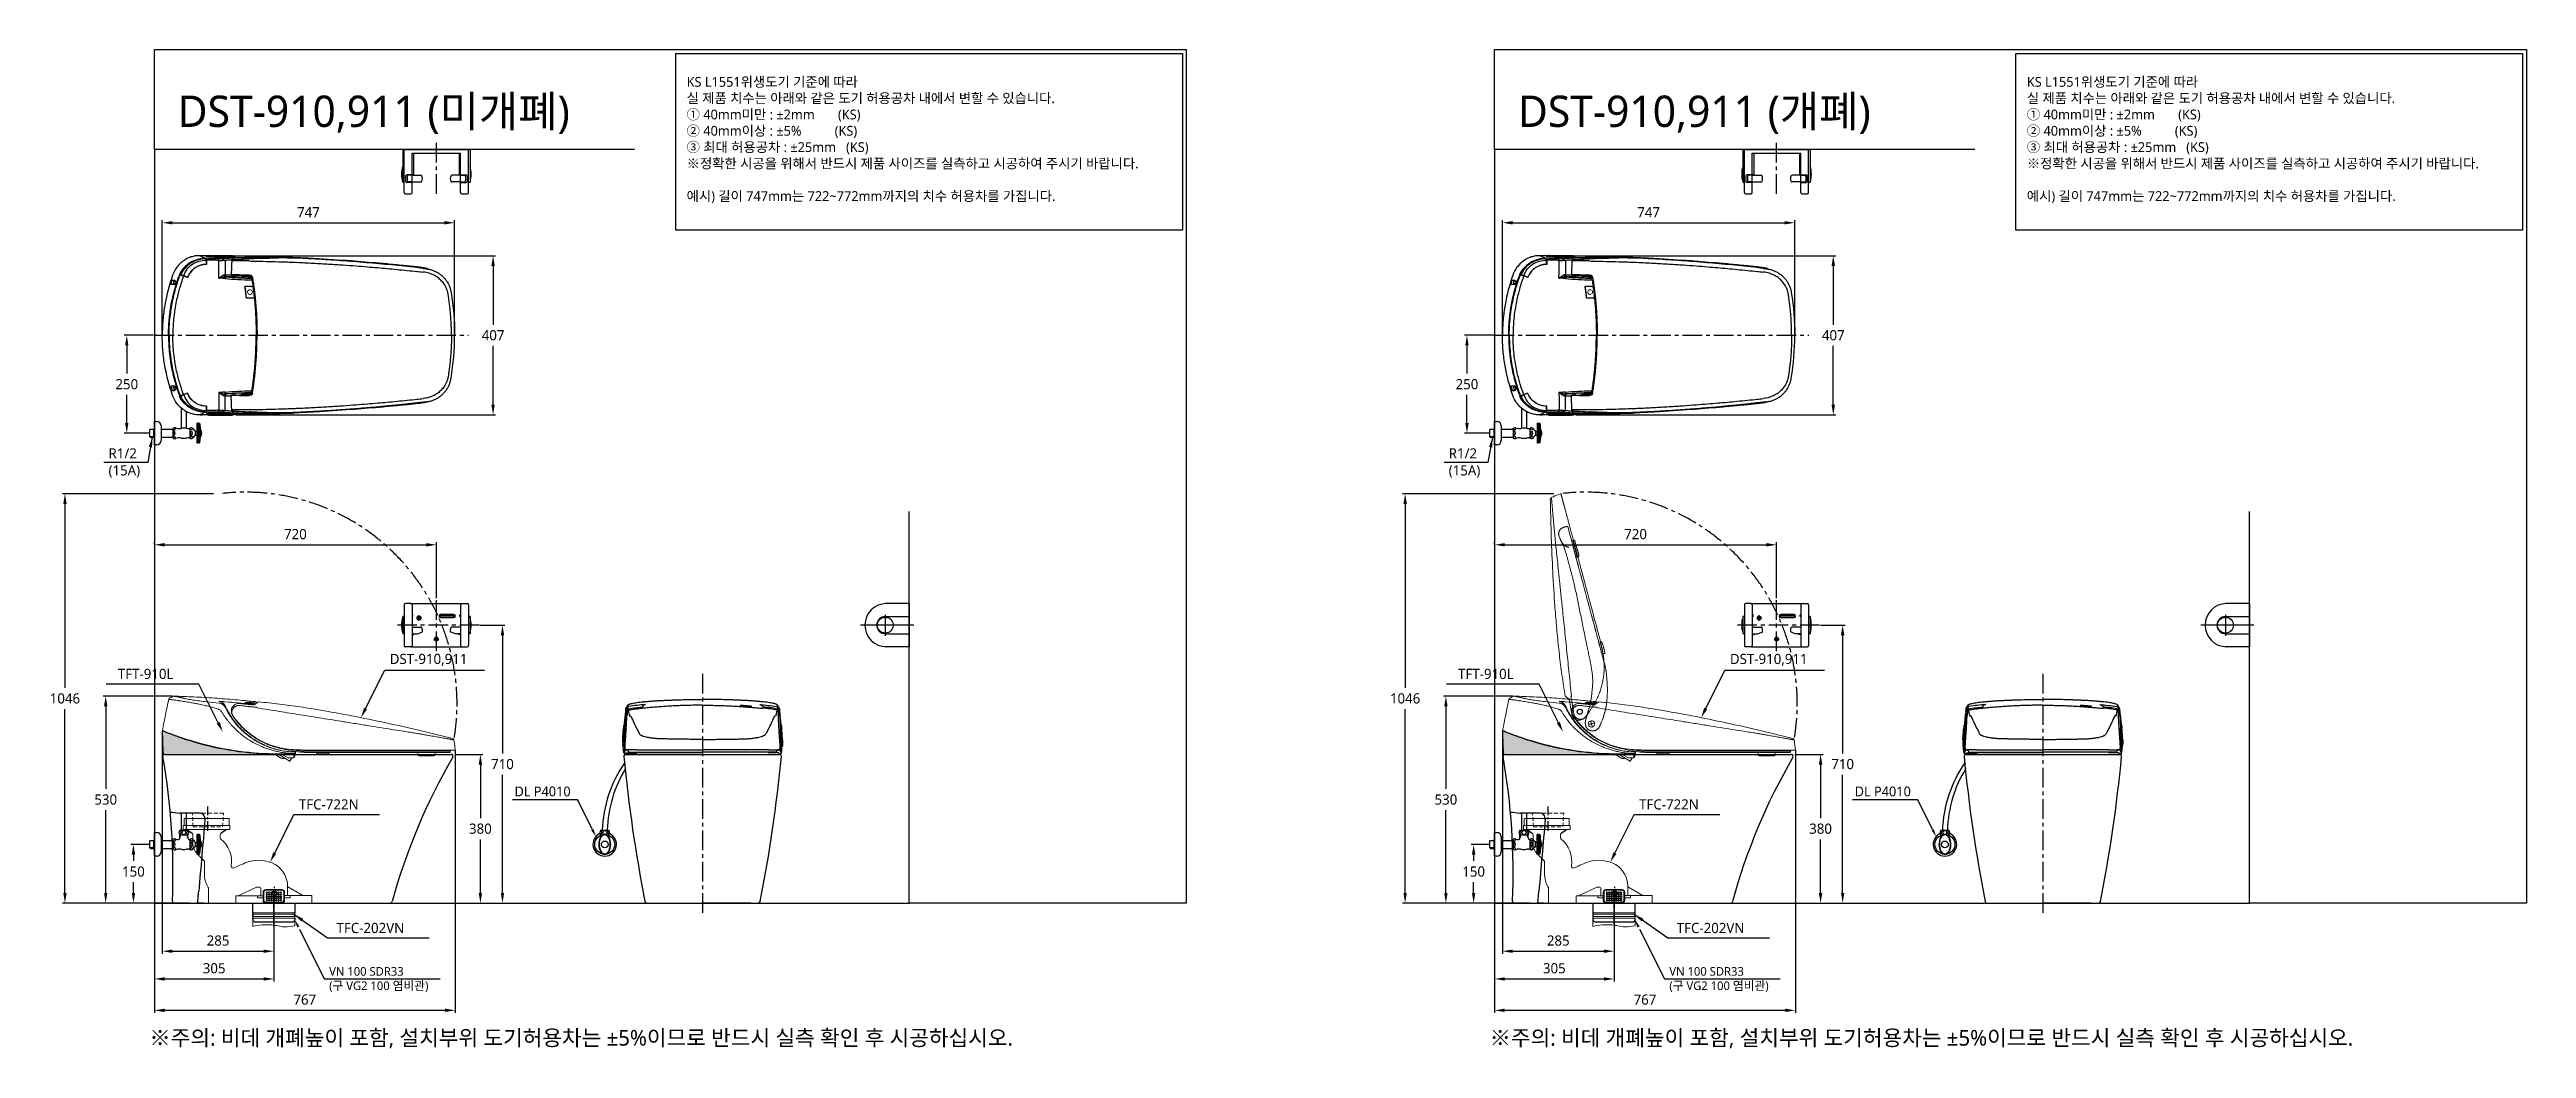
# Model space of a CAD drawing. Extents: x -2111 to 4214, y -25 to 2527.
import ezdxf
from ezdxf.lldxf.tags import DXFTag

# ---------------------------------------------------------------- set-up
doc = ezdxf.new("R2010")
doc.units = 0
doc.header["$LTSCALE"] = 20
doc.header["$MEASUREMENT"] = 0
doc.linetypes.add('CENTER', pattern=[2, 1.25, -0.25, 0.25, -0.25])
doc.linetypes.add('HIDDEN', pattern=[0.375, 0.25, -0.125])
doc.layers.get('0').update_dxf_attribs({"linetype": 'CONTINUOUS'})
doc.layers.get('DEFPOINTS').update_dxf_attribs({"linetype": 'CONTINUOUS'})
for name, color, linetype in [('1', 7, 'CONTINUOUS'), ('2', 2, 'CONTINUOUS'), ('256', 7, 'CONTINUOUS'), ('3', 3, 'CONTINUOUS'), ('4', 4, 'CONTINUOUS'), ('6', 6, 'CONTINUOUS'), ('CEN', 1, 'CENTER'), ('CENTER', 2, 'CENTER')]:
    doc.layers.add(name, color=color, linetype=linetype)
doc.styles.add('GHS', font='romans', dxfattribs={"bigfont": 'ghs'})
doc.styles.add('ROMANS', font='NanumGothic.ttf', dxfattribs={"height": 10.144927})
doc.styles.get("Standard").update_dxf_attribs({"font": 'NanumGothic.ttf'})
tags = doc.linetypes.add('DASHED', pattern=[0.75, 0.5, -0.25]).pattern_tags.tags
tags[6:7] = [DXFTag(74, 4), DXFTag(75, 0), DXFTag(340, '0'), DXFTag(46, 1.0), DXFTag(50, 0.0), DXFTag(44, 0.0), DXFTag(45, 0.0)]
tags[4:5] = [DXFTag(74, 4), DXFTag(75, 0), DXFTag(340, '0'), DXFTag(46, 1.0), DXFTag(50, 0.0), DXFTag(44, 0.0), DXFTag(45, 0.0)]
doc.dimstyles.get("Standard").update_dxf_attribs({"dimtxt": 2.7, "dimasz": 2.5, "dimexe": 1.5, "dimexo": 1.5, "dimgap": 1.5, "dimtad": 1, "dimdec": 0, "dimlfac": 10, "dimzin": 0, "dimdsep": 46, "dimtxsty": 'Standard', "dimcen": 0, "dimclrt": 2, "dimadec": 0, "dimazin": 0, "dimtfac": 1, "dimtdec": 0, "dimtmove": 0, "dimatfit": 3, "dimfxl": 0, "dimtolj": 1, "dimtzin": 0, "dimarcsym": 0})

msp = doc.modelspace()

# ---------------------------------------------------------------- texts
at = {"char_height": 80, "width": 1551.009, "attachment_point": 1, "style": 'GHS'}
for s, insert in [('{\\fNanumGothic|b0|i0|c129|p50;DST-9\\fNanumGothic|b0|i0|c0|p50;1\\fNanumGothic|b0|i0|c129|p50;0\\fNanumGothic|b0|i0|c0|p50;,911\\fNanumGothic|b0|i0|c129|p50; (미개폐)}', (-1783.7, 2409.3)), ('{\\fNanumGothic|b0|i0|c129|p50;DST-9\\fNanumGothic|b0|i0|c0|p50;1\\fNanumGothic|b0|i0|c129|p50;0\\fNanumGothic|b0|i0|c0|p50;,911\\fNanumGothic|b0|i0|c129|p50; (개폐)}', (1639, 2409.3))]:
    msp.add_mtext(s, dxfattribs=dict(at, insert=insert))
at = {"layer": '2', "attachment_point": 4, "style": 'ROMANS'}
for s, insert, char_height in [('KS L1551위생도기 기준에 따라 \\P실 제품 치수는 아래와 같은 도기 허용공차 내에서 변할 수 있습니다. \\P① 40mm미만 : ±2mm       (KS) \\P② 40mm이상 : ±5%          (KS)\\P③ 최대 허용공차 : ±25mm   (KS)\\P※정확한 시공을 위해서 반드시 제품 사이즈를 실측하고 시공하여 주시기 바랍니다.\\P\\P예시) 길이 747mm는 722~772mm까지의 치수 허용차를 가집니다.', (-484.3, 2295.8), 25), ('KS L1551위생도기 기준에 따라 \\P실 제품 치수는 아래와 같은 도기 허용공차 내에서 변할 수 있습니다. \\P① 40mm미만 : ±2mm       (KS) \\P② 40mm이상 : ±5%          (KS)\\P③ 최대 허용공차 : ±25mm   (KS)\\P※정확한 시공을 위해서 반드시 제품 사이즈를 실측하고 시공하여 주시기 바랍니다.\\P\\P예시) 길이 747mm는 722~772mm까지의 치수 허용차를 가집니다.', (2938.3, 2295.8), 25), ('R1/2\\P(15A)', (-1960.6, 1470.8), 26), ('R1/2\\P(15A)', (1462, 1470.8), 26), ('DST-910,911', (-1242.4, 968), 26), ('DST-910,911', (2180.2, 968), 26), ('TFT-910L', (-1936.8, 931.9), 26), ('TFT-910L', (1485.8, 931.9), 26), ('DL P4010', (-923.9, 631.7), 25), ('DL P4010', (2498.7, 631.7), 25), ('TFC-722N', (-1474.4, 598.6), 26), ('TFC-722N', (1948.2, 598.6), 26), ('TFC-202VN', (-1378.3, 282.9), 26), ('TFC-202VN', (2044.3, 282.9), 26), ('VN 100 SDR33\\P(구 VG2 100 염비관)', (-1397.2, 151.4), 22), ('VN 100 SDR33\\P(구 VG2 100 염비관)', (2025.4, 151.4), 22)]:
    msp.add_mtext(s, dxfattribs=dict(at, insert=insert, char_height=char_height))
at = {"layer": '3', "color": 1, "char_height": 40, "attachment_point": 1, "style": 'GHS'}
for insert in [(-1856.3, 22.5), (1566.3, 22.5)]:
    msp.add_mtext_dynamic_manual_height_columns('{\\fNanumGothic|b0|i0|c129|p50;※주의: 비데 개폐높이 포함, 설치부위 도기허용차는 ±5%이므로 반드시 실측 확인 후 시공하십시오.}', width=2648.262, gutter_width=13.5, heights=[0], dxfattribs=dict(at, insert=insert))

# ---------------------------------------------------------------- blocks, each defined once
blk = doc.blocks.new('*D23')
at = {"color": 3, "lineweight": -2}
for p, q in [((2411.1, 1056.6), (2474.5, 1056.6)), ((2468, 1030.6), (2468, 728.7)), ((2468, 372.6), (2468, 674.6)), ((2453.9, 346.6), (2474.5, 346.6))]:
    blk.add_line(p, q, dxfattribs=at)
at = {"color": 3}
for points in [[(2463.7, 1030.6), (2472.4, 1030.6), (2468, 1056.6)], [(2463.7, 372.6), (2472.4, 372.6), (2468, 346.6)]]:
    blk.add_solid(points, dxfattribs=at)
at = {"layer": 'DEFPOINTS', "color": 0}
for p in [(2409.1, 1056.6), (2452, 346.6), (2468, 346.6)]:
    blk.add_point(p, dxfattribs=at)
at = {"color": 2, "insert": (2468, 701.6), "char_height": 26, "attachment_point": 5}
blk.add_mtext('\\A1;710', dxfattribs=at)
blk = doc.blocks.new('*D24')
at = {"layer": '1', "color": 3, "lineweight": -2}
for p, q in [((1579.2, 1263.9), (1579.2, 1268.4)), ((2299.2, 1125.2), (2299.2, 1268.4)), ((1605.2, 1261.9), (2273.2, 1261.9))]:
    blk.add_line(p, q, dxfattribs=at)
at = {"layer": '1', "color": 3}
for points in [[(1605.2, 1266.3), (1605.2, 1257.6), (1579.2, 1261.9)], [(2273.2, 1266.3), (2273.2, 1257.6), (2299.2, 1261.9)]]:
    blk.add_solid(points, dxfattribs=at)
at = {"layer": 'DEFPOINTS', "color": 0}
for p in [(1579.2, 1261.9), (2299.2, 1261.9), (2299.2, 1123.3)]:
    blk.add_point(p, dxfattribs=at)
at = {"layer": '1', "color": 2, "insert": (1939.2, 1289), "char_height": 26, "attachment_point": 5}
blk.add_mtext('\\A1;720', dxfattribs=at)
blk = doc.blocks.new('*D25')
at = {"layer": '3', "color": 3, "lineweight": -2}
for p, q in [((1579.2, 344.7), (1579.2, 146.4)), ((1884.2, 269.8), (1884.2, 146.4)), ((1605.2, 152.9), (1858.2, 152.9))]:
    blk.add_line(p, q, dxfattribs=at)
at = {"layer": '3', "color": 3}
for points in [[(1605.2, 157.2), (1605.2, 148.5), (1579.2, 152.9)], [(1858.2, 157.2), (1858.2, 148.5), (1884.2, 152.9)]]:
    blk.add_solid(points, dxfattribs=at)
at = {"layer": 'DEFPOINTS', "color": 0}
for p in [(1579.2, 346.6), (1884.2, 271.8), (1884.2, 152.9)]:
    blk.add_point(p, dxfattribs=at)
at = {"layer": '3', "color": 2, "insert": (1731.7, 180), "char_height": 26, "attachment_point": 5}
blk.add_mtext('\\A1;305', dxfattribs=at)
blk = doc.blocks.new('*D26')
at = {"color": 3, "lineweight": -2}
for p, q in [((1565.4, 496.6), (1519.1, 496.6)), ((1525.6, 470.6), (1525.6, 454.2)), ((1525.6, 372.6), (1525.6, 400)), ((1577.2, 346.6), (1519.1, 346.6))]:
    blk.add_line(p, q, dxfattribs=at)
at = {"color": 3}
for points in [[(1521.3, 470.6), (1530, 470.6), (1525.6, 496.6)], [(1521.3, 372.6), (1530, 372.6), (1525.6, 346.6)]]:
    blk.add_solid(points, dxfattribs=at)
at = {"layer": 'DEFPOINTS', "color": 0}
for p in [(1525.6, 496.6), (1567.3, 496.6), (1579.2, 346.6)]:
    blk.add_point(p, dxfattribs=at)
at = {"color": 2, "insert": (1525.6, 427.1), "char_height": 26, "attachment_point": 5}
blk.add_mtext('\\A1;150', dxfattribs=at)
blk = doc.blocks.new('*D16')
at = {"color": 3, "lineweight": -2}
for p, q in [((1577.2, 1797), (1502.1, 1797)), ((1508.6, 1771), (1508.6, 1699.1)), ((1508.6, 1573), (1508.6, 1644.8)), ((1565.4, 1547), (1502.1, 1547))]:
    blk.add_line(p, q, dxfattribs=at)
at = {"color": 3}
for points in [[(1504.2, 1771), (1512.9, 1771), (1508.6, 1797)], [(1504.2, 1573), (1512.9, 1573), (1508.6, 1547)]]:
    blk.add_solid(points, dxfattribs=at)
at = {"layer": 'DEFPOINTS', "color": 0}
for p in [(1579.2, 1797), (1508.6, 1547), (1567.3, 1547)]:
    blk.add_point(p, dxfattribs=at)
at = {"color": 2, "insert": (1508.6, 1672), "char_height": 26, "attachment_point": 5}
blk.add_mtext('\\A1;250', dxfattribs=at)
blk = doc.blocks.new('*D17')
at = {"color": 3, "lineweight": -2, "ltscale": 10}
for p, q in [((1599.2, 783.2), (1599.2, 217.2)), ((1884.2, 371.5), (1884.2, 217.2)), ((1625.2, 223.7), (1858.2, 223.7))]:
    blk.add_line(p, q, dxfattribs=at)
at = {"color": 3, "ltscale": 10}
for points in [[(1625.2, 228), (1625.2, 219.4), (1599.2, 223.7)], [(1858.2, 228), (1858.2, 219.4), (1884.2, 223.7)]]:
    blk.add_solid(points, dxfattribs=at)
at = {"layer": 'DEFPOINTS', "color": 0, "ltscale": 10}
for p in [(1599.2, 785.2), (1884.2, 373.5), (1884.2, 223.7)]:
    blk.add_point(p, dxfattribs=at)
at = {"color": 2, "ltscale": 10, "insert": (1741.7, 250.8), "char_height": 26, "attachment_point": 5}
blk.add_mtext('\\A1;285', dxfattribs=at)
blk = doc.blocks.new('*D18')
at = {"color": 3, "lineweight": -2}
for p, q in [((2346.1, 726.6), (2418.2, 726.6)), ((2411.7, 700.6), (2411.7, 563.8)), ((2411.7, 372.6), (2411.7, 509.4)), ((2211.8, 346.6), (2418.2, 346.6))]:
    blk.add_line(p, q, dxfattribs=at)
at = {"color": 3}
for points in [[(2407.3, 700.6), (2416, 700.6), (2411.7, 726.6)], [(2407.3, 372.6), (2416, 372.6), (2411.7, 346.6)]]:
    blk.add_solid(points, dxfattribs=at)
at = {"layer": 'DEFPOINTS', "color": 0}
for p in [(2344.2, 726.6), (2209.8, 346.6), (2411.7, 346.6)]:
    blk.add_point(p, dxfattribs=at)
at = {"color": 2, "insert": (2411.7, 536.6), "char_height": 26, "attachment_point": 5}
blk.add_mtext('\\A1;380', dxfattribs=at)
blk = doc.blocks.new('*D19')
at = {"color": 3, "lineweight": -2}
for p, q in [((1599.2, 1798.9), (1599.2, 2091)), ((2345.7, 1798.9), (2345.7, 2091)), ((1625.2, 2084.5), (2319.7, 2084.5))]:
    blk.add_line(p, q, dxfattribs=at)
at = {"color": 3}
for points in [[(1625.2, 2088.8), (1625.2, 2080.1), (1599.2, 2084.5)], [(2319.7, 2088.8), (2319.7, 2080.1), (2345.7, 2084.5)]]:
    blk.add_solid(points, dxfattribs=at)
at = {"layer": 'DEFPOINTS', "color": 0}
for p in [(2345.7, 2084.5), (1599.2, 1797), (2345.7, 1797)]:
    blk.add_point(p, dxfattribs=at)
at = {"color": 2, "insert": (1972.4, 2111.4), "char_height": 26, "attachment_point": 5}
blk.add_mtext('\\A1;747', dxfattribs=at)
blk = doc.blocks.new('A$C0DC70F65')
at = {"layer": '1', "color": 7, "linetype": 'Continuous'}
for p, q in [((112.8, 397.3), (112.9, 397.3)), ((112.9, 397.2), (112.8, 397.2)), ((112.9, 392.5), (112.8, 392.5)), ((113.4, 406.3), (113.4, 406.7)), ((113.4, 406.3), (113.4, 405.8)), ((113.4, 405.8), (113.9, 405.6)), ((113.6, 406.9), (113.6, 406.5)), ((113.6, 406.9), (114.4, 406.9)), ((113.6, 406.5), (114.4, 406.5)), ((113.9, 405.9), (113.9, 406)), ((113.9, 405.9), (113.9, 406)), ((113.9, 405.9), (113.9, 404.3)), ((113.9, 405.9), (113.9, 404.3)), ((114.4, 407.1), (114.4, 406.4)), ((114.4, 406.4), (114.4, 407.1)), ((114.4, 407.1), (114.4, 407.1)), ((114.4, 407.1), (114.4, 406.9)), ((114.4, 407.1), (114.4, 407.1)), ((114.4, 406.4), (114.4, 407.1)), ((114.4, 406.5), (114.4, 406.4)), ((114.4, 406.4), (114.4, 406.4)), ((114.4, 406.4), (114.4, 406.4)), ((114.9, 406.6), (114.9, 405.9)), ((114.9, 406.6), (114.9, 405.9)), ((115.6, 405.5), (115.6, 404.9)), ((115.8, 405.6), (115.8, 406.3)), ((115.8, 405.6), (115.8, 406.3)), ((116.1, 407.6), (116.1, 407.6)), ((116.1, 407.6), (116.1, 407.6)), ((126.4, 403.5), (126.4, 403.5)), ((177.4, 394), (177.4, 394)), ((177.5, 395.1), (177.5, 395.1)), ((183.4, 406.6), (183.4, 406.6)), ((183.4, 406.6), (183.4, 406.6)), ((47.8, 358.8), (47.8, 358.6)), ((52.8, 356.7), (52.9, 356.9)), ((53.2, 356.6), (53.3, 356.7)), ((54.8, 356.2), (54.6, 356)), ((186.5, 357.3), (186.5, 352.8)), ((225, 357.3), (196.9, 357.3)), ((203.5, 351.8), (203.5, 357.3)), ((206.2, 357.3), (211.4, 357.3)), ((215.3, 357.3), (215.8, 357.3)), ((221, 354.6), (221, 352.5)), ((229.1, 354.6), (229.1, 351.7)), ((659.7, 377.9), (659.7, 377.9)), ((212.9, 311.2), (213, 311.2)), ((213.9, 302.2), (214.1, 302.2)), ((47.8, 49.8), (47.8, 50)), ((52.8, 51.9), (52.9, 51.7)), ((53.2, 52), (53.3, 51.8)), ((54.8, 52.4), (54.6, 52.6)), ((112.9, 16), (112.8, 16)), ((112.9, 11.4), (112.8, 11.4)), ((112.8, 11.2), (112.9, 11.2)), ((113.4, 2.7), (113.9, 2.9)), ((113.4, 2.2), (113.4, 2.7)), ((113.4, 2.2), (113.4, 1.9)), ((113.6, 2), (114.4, 2)), ((113.6, 1.7), (113.6, 2)), ((113.6, 1.7), (114.4, 1.7)), ((113.9, 2.7), (113.9, 4.3)), ((113.9, 2.7), (113.9, 4.3)), ((113.9, 2.7), (113.9, 2.5)), ((113.9, 2.7), (113.9, 2.5)), ((114.4, 1.5), (114.4, 2.2)), ((114.4, 2.2), (114.4, 1.5)), ((114.4, 2.2), (114.4, 2.2)), ((114.4, 2), (114.4, 2.2)), ((114.4, 2.2), (114.4, 1.5)), ((114.4, 2.2), (114.4, 2.2)), ((114.4, 1.5), (114.4, 1.7)), ((114.4, 1.5), (114.4, 1.5)), ((114.4, 1.5), (114.4, 1.5)), ((114.9, 2), (114.9, 2.7)), ((114.9, 2), (114.9, 2.7)), ((115.6, 3), (115.6, 3.6)), ((115.8, 3), (115.8, 2.3)), ((115.8, 3), (115.8, 2.3)), ((116.1, 1), (116.1, 1)), ((116.1, 1), (116.1, 1)), ((126.4, 5.1), (126.4, 5.1)), ((177.4, 14.5), (177.4, 14.5)), ((177.5, 13.5), (177.5, 13.5)), ((183.4, 1.9), (183.4, 1.9)), ((183.4, 1.9), (183.4, 1.9)), ((186.5, 51.3), (186.5, 55.7)), ((225, 51.3), (196.9, 51.3)), ((203.5, 56.8), (203.5, 51.3)), ((206.2, 51.3), (211.4, 51.3)), ((215.3, 51.3), (215.8, 51.3)), ((221, 54), (221, 56.1)), ((229.1, 54), (229.1, 56.9)), ((659.7, 30.7), (659.7, 30.7))]:
    blk.add_line(p, q, dxfattribs=at)
at = {"layer": '1', "color": 7, "linetype": 'Continuous', "extrusion": (0, 0, -1)}
for centre in [(-30.3, 339.3), (-30.3, 69.3)]:
    blk.add_circle(centre, 2.6, dxfattribs=at)
for centre, start, end in [((-112.5, 385.6), 180, 270.46756), ((-64.7, 352.8), 200.74363, 290.40712), ((-64.7, 55.8), 69.59288, 159.25637), ((-112.5, 23), 89.53244, 180)]:
    blk.add_arc(centre, 0.3, start, end, dxfattribs=at)
at = {"layer": '1', "color": 7, "linetype": 'Continuous'}
for centre, major_axis, ratio, start_param, end_param in [((112.5, 400.3), (0.3, 0), 0.997365, 0, 1.548159), ((112.5, 400), (-0.3, 0), 0.995509, 3.141593, 4.682253), ((112.5, 396), (-0.3, 0), 0.896522, 3.141593, 4.669584), ((112.5, 385.6), (0.002, 0.3), 0.098591, 3.141593, 4.818292), ((112.5, 399.7), (-0.3, 0), 0.90375, 3.141593, 4.586965), ((112.5, 393.9), (-0.3, 0), 0.11026, 3.141593, 4.609706), ((112.5, 385.6), (-0.3, 0), 0.105419, 3.141593, 4.613329), ((113.6, 406.7), (-0.2, 0), 0.997498, 4.712389, 6.283185), ((113.6, 406.3), (0.2, 0), 0.997498, 1.570796, 3.141593), ((114.4, 406), (-0.5, 0), 0.997498, 4.712389, 6.283185), ((114.4, 405.9), (0.5, 0), 0.997498, 1.570796, 3.141593), ((114.4, 405.9), (0.5, 0), 0.997498, 1.570796, 3.141593), ((114.4, 406.6), (-0.5, 0), 0.997498, 4.712389, 5.581311), ((114.4, 406.6), (-0.5, 0), 0.997498, 4.712389, 5.581311), ((114.4, 406.6), (-0.5, 0), 0.997498, 3.141593, 4.712389), ((114.4, 406.6), (-0.5, 0), 0.997498, 3.141593, 4.712389), ((114.4, 405.9), (0.5, 0), 0.997498, 0, 1.570796), ((114.4, 405.9), (0.5, 0), 0.997498, 0, 1.570796), ((115.4, 406.3), (-0.2, 0), 0.997489, 3.141593, 4.682881), ((184.2, 405.2), (0.2, 0), 0.997692, 1.546771, 3.141593), ((46.9, 359.4), (-0.105, -0.281), 0.397967, 4.584197, 6.283185), ((54.8, 356.5), (-0.105, -0.281), 0.398394, 4.632275, 6.283185)]:
    blk.add_ellipse(centre, major_axis=major_axis, ratio=ratio, start_param=start_param, end_param=end_param, dxfattribs=at)
at = {"layer": '1', "color": 7, "linetype": 'Continuous', "extrusion": (0, 0, -1)}
for centre, major_axis, ratio, start_param, end_param in [((46.9, 49.1), (-0.105, 0.281), 0.397967, 4.584197, 6.283185), ((54.8, 52.1), (-0.105, 0.281), 0.398394, 4.632275, 6.283185), ((112.5, 23), (0.002, -0.3), 0.098591, 3.141593, 4.818292), ((112.5, 12.6), (-0.3, 0), 0.896522, 3.141593, 4.669584), ((112.5, 8.6), (-0.3, 0), 0.995509, 3.141593, 4.682253), ((112.5, 8.3), (0.3, 0), 0.997365, 0, 1.548159), ((112.5, 23), (-0.3, 0), 0.105419, 3.141593, 4.613329), ((112.5, 14.7), (-0.3, 0), 0.11026, 3.141593, 4.609706), ((112.5, 8.9), (-0.3, 0), 0.90375, 3.141593, 4.586965), ((113.6, 2.2), (0.2, 0), 0.997498, 1.570796, 3.141593), ((113.6, 1.9), (-0.2, 0), 0.997498, 4.712389, 6.283185), ((114.4, 2.7), (0.5, 0), 0.997498, 1.570796, 3.141593), ((114.4, 2.7), (0.5, 0), 0.997498, 1.570796, 3.141593), ((114.4, 2.5), (-0.5, 0), 0.997498, 4.712389, 6.283185), ((114.4, 2), (-0.5, 0), 0.997498, 4.712389, 5.581311), ((114.4, 2), (-0.5, 0), 0.997498, 4.712389, 5.581311), ((114.4, 2.7), (0.5, 0), 0.997498, 0, 1.570796), ((114.4, 2.7), (0.5, 0), 0.997498, 0, 1.570796), ((114.4, 2), (-0.5, 0), 0.997498, 3.141593, 4.712389), ((114.4, 2), (-0.5, 0), 0.997498, 3.141593, 4.712389), ((115.4, 2.3), (-0.2, 0), 0.997489, 3.141593, 4.682881), ((184.2, 3.4), (0.2, 0), 0.997692, 1.546771, 3.141593)]:
    blk.add_ellipse(centre, major_axis=major_axis, ratio=ratio, start_param=start_param, end_param=end_param, dxfattribs=at)
at = {"layer": '1', "color": 7, "linetype": 'Continuous'}
for points, knots in [([(95.7, 407.7), (91.9, 407.7), (88.1, 407.5), (80.6, 406.4), (76.9, 405.5), (69.7, 403.2), (66.3, 401.8), (59.5, 398.4), (56.3, 396.4), (50.1, 391.9), (47.3, 389.4), (41.9, 384.1), (39.4, 381.2), (32.5, 371.9), (29, 365.1), (26.4, 357.6)], [0, 0, 0, 0, 0.125, 0.125, 0.25, 0.25, 0.375, 0.375, 0.5, 0.5, 0.625, 0.625, 0.75, 0.75, 1, 1, 1, 1]), ([(102.8, 400.4), (98.6, 400), (94.4, 399.2), (83.8, 396.3), (77.6, 393.7), (69, 388.4), (66.2, 386.5), (60.9, 382.2), (58.5, 380), (51.6, 372.6), (47.6, 367), (44.5, 360.9)], [0, 0, 0, 0, 0.17446, 0.17446, 0.44964, 0.44964, 0.58723, 0.58723, 0.72482, 0.72482, 1, 1, 1, 1]), ([(102.8, 400.4), (98.6, 400), (94.4, 399.2), (83.8, 396.3), (77.6, 393.7), (69, 388.4), (66.2, 386.5), (60.9, 382.2), (58.5, 380), (51.6, 372.6), (47.6, 367), (44.5, 360.9)], [0, 0, 0, 0, 0.17446, 0.17446, 0.44964, 0.44964, 0.58723, 0.58723, 0.72482, 0.72482, 1, 1, 1, 1]), ([(110.3, 400.6), (103.5, 400.7), (96.8, 399.8), (83.9, 396.3), (77.6, 393.6), (69, 388.4), (66.3, 386.5), (61.1, 382.2), (58.6, 379.9), (51.7, 372.5), (47.8, 367), (44.6, 361)], [0, 0, 0, 0, 0.25, 0.25, 0.5, 0.5, 0.625, 0.625, 0.75, 0.75, 1, 1, 1, 1]), ([(111.3, 400), (104.7, 399.9), (98.2, 399), (88.6, 396.3), (85.4, 395.1), (79.4, 392.4), (76.4, 390.8), (67.9, 385.6), (62.7, 381.2), (53.7, 371.2), (49.8, 365.6), (46.8, 359.5)], [0, 0, 0, 0, 0.25, 0.25, 0.375, 0.375, 0.5, 0.5, 0.75, 0.75, 1, 1, 1, 1]), ([(54.7, 356.6), (56.8, 362.5), (59.7, 368.1), (67.3, 378.2), (71.8, 382.4), (82.2, 389.4), (88.1, 392), (100.1, 395.3), (106.2, 396.2), (112.5, 396.3)], [0, 0, 0, 0, 0.25, 0.25, 0.5, 0.5, 0.75, 0.75, 1, 1, 1, 1]), ([(112.5, 385.3), (107.4, 385.3), (102.3, 384.6), (92.5, 381.6), (87.9, 379.4), (75.2, 370.7), (68.6, 362.4), (65, 352.7)], [0, 0, 0, 0, 0.25, 0.25, 0.5, 0.5, 1, 1, 1, 1]), ([(112.5, 385.1), (107.4, 385.1), (102.4, 384.4), (92.6, 381.4), (88, 379.2), (79.6, 373.4), (75.8, 369.9), (69.5, 361.9), (67, 357.4), (65.1, 352.6)], [0, 0, 0, 0, 0.25, 0.25, 0.5, 0.5, 0.75, 0.75, 1, 1, 1, 1]), ([(112.5, 385.1), (107.4, 385.1), (102.4, 384.4), (92.6, 381.4), (88, 379.2), (79.6, 373.4), (75.8, 369.9), (69.5, 361.9), (67, 357.4), (65.1, 352.6)], [0, 0, 0, 0, 0.25, 0.25, 0.5, 0.5, 0.75, 0.75, 1, 1, 1, 1]), ([(109.4, 401.1), (107.3, 402.1), (102.8, 404.3), (98.1, 406.5), (95.7, 407.7)], [0, 0, 0, 0, 0.472195, 1, 1, 1, 1]), ([(111.6, 400.7), (111.7, 400.7), (111.9, 400.7), (112.1, 400.7), (112.3, 400.6), (112.5, 400.6), (112.6, 400.6), (112.8, 400.6), (112.9, 400.6), (113, 400.6), (113, 400.6), (113, 400.6), (113, 400.6), (113, 400.6), (113, 400.5)], [0, 0, 0, 0, 0.19138, 0.19138, 0.38274, 0.38274, 0.57442, 0.57442, 0.766666, 0.766666, 0.959364, 0.959364, 0.959364, 1, 1, 1, 1]), ([(111.6, 400.7), (111.7, 400.7), (111.9, 400.7), (112.1, 400.7), (112.3, 400.6), (112.5, 400.6), (112.6, 400.6), (112.8, 400.6), (112.9, 400.6), (113, 400.6), (113, 400.6), (113, 400.6), (113, 400.6), (113, 400.6), (113, 400.5)], [0, 0, 0, 0, 0.19138, 0.19138, 0.38274, 0.38274, 0.57442, 0.57442, 0.766666, 0.766666, 0.959364, 0.959364, 0.959364, 1, 1, 1, 1]), ([(112.8, 400.4), (112.8, 400.4), (112.8, 400.4), (112.7, 400.5), (112.7, 400.5), (112.6, 400.5), (112.6, 400.6), (112.5, 400.6), (112.3, 400.6), (112.1, 400.6), (111.8, 400.6), (111.7, 400.6), (111.7, 400.6)], [0, 0, 0, 0, 0.018197, 0.076461, 0.128183, 0.175595, 0.226686, 0.313022, 0.547557, 0.739595, 0.939479, 1, 1, 1, 1]), ([(112.5, 400.6), (112.5, 400.6), (112.5, 400.6), (112.5, 400.6), (112.5, 400.6), (112.4, 400.6), (112.3, 400.6), (112.3, 400.6), (112.1, 400.6), (112.1, 400.6), (111.9, 400.6), (111.8, 400.6), (111.7, 400.6), (111.7, 400.6), (111.7, 400.6)], [0, 0, 0, 0, 0.192771, 0.192771, 0.192771, 0.385538, 0.385538, 0.578271, 0.578271, 0.770626, 0.770626, 0.962423, 0.962423, 1, 1, 1, 1]), ([(112.5, 400.3), (112.5, 400.3), (112.5, 400.3), (112.5, 400.4), (112.5, 400.4), (112.5, 400.5), (112.5, 400.5), (112.5, 400.6)], [0, 0, 0, 0, 0.148832, 0.148832, 0.74416, 0.74416, 1, 1, 1, 1]), ([(112.6, 400), (112.6, 400.1), (112.5, 400.1), (112.5, 400.2), (112.5, 400.2), (112.5, 400.3)], [0, 0, 0, 0, 0.543145, 0.543145, 1, 1, 1, 1]), ([(112.5, 400.3), (112.6, 400.3), (112.6, 400.3), (112.7, 400.2), (112.7, 400.2), (112.7, 400.2), (112.8, 400.1), (112.8, 400.1), (112.8, 400.1), (112.8, 400), (112.8, 400), (112.8, 400), (112.8, 400), (112.8, 400), (112.8, 400)], [0, 0, 0, 0, 0.21872, 0.21872, 0.437439, 0.437439, 0.656164, 0.656164, 0.874903, 0.874903, 0.949409, 0.949409, 0.949409, 1, 1, 1, 1]), ([(112.5, 396.3), (112.5, 396.4), (112.5, 396.5), (112.5, 396.9), (112.5, 397.2), (112.5, 398.4), (112.6, 399.2), (112.6, 400)], [0, 0, 0, 0, 0.070818, 0.070818, 0.354094, 0.354094, 1, 1, 1, 1]), ([(112.6, 393.9), (112.6, 394.2), (112.6, 394.6), (112.5, 395.2), (112.5, 395.5), (112.5, 395.8), (112.5, 396), (112.5, 396.2), (112.5, 396.2), (112.5, 396.3)], [0, 0, 0, 0, 0.33659, 0.33659, 0.673021, 0.673021, 0.873914, 0.873914, 1, 1, 1, 1]), ([(113, 385.6), (113, 385.5), (113, 385.4), (113, 385.3), (112.9, 385.3), (112.9, 385.2), (112.8, 385.2), (112.7, 385.1), (112.7, 385.1), (112.6, 385.1), (112.6, 385.1), (112.5, 385.1)], [0, 0, 0, 0, 0.214899, 0.214899, 0.429711, 0.429711, 0.64574, 0.64574, 0.862172, 0.862172, 1, 1, 1, 1]), ([(113, 385.6), (113, 385.5), (113, 385.4), (113, 385.3), (112.9, 385.3), (112.9, 385.2), (112.8, 385.2), (112.7, 385.1), (112.7, 385.1), (112.6, 385.1), (112.6, 385.1), (112.5, 385.1)], [0, 0, 0, 0, 0.214899, 0.214899, 0.429711, 0.429711, 0.64574, 0.64574, 0.862172, 0.862172, 1, 1, 1, 1]), ([(112.6, 385.6), (112.6, 385.8), (112.6, 386), (112.6, 387), (112.6, 387.8), (112.6, 390.4), (112.6, 392.1), (112.6, 393.9)], [0, 0, 0, 0, 0.071659, 0.071659, 0.358296, 0.358296, 1, 1, 1, 1]), ([(113, 397.5), (113, 397.5), (113, 397.5), (113, 397.5), (113, 397.6), (113, 397.6), (112.9, 397.6), (112.9, 397.6), (112.9, 397.6), (112.8, 397.6)], [0, 0, 0, 0, 0.027621, 0.128112, 0.215573, 0.308531, 0.439622, 0.743618, 1, 1, 1, 1]), ([(112.8, 396), (112.8, 395.9), (112.8, 395.7), (112.8, 395.3), (112.8, 395), (112.8, 394.5), (112.8, 394.2), (112.8, 393.9)], [0, 0, 0, 0, 0.32849, 0.32849, 0.66421, 0.66421, 1, 1, 1, 1]), ([(112.8, 388.6), (112.9, 388.6), (112.9, 388.7), (112.9, 388.8), (112.9, 388.9), (112.9, 389)], [0, 0, 0, 0, 0.495055, 0.495055, 1, 1, 1, 1]), ([(113, 389), (113, 388.9), (113, 388.8), (113, 388.6), (112.9, 388.5), (112.9, 388.4), (112.8, 388.4), (112.8, 388.4)], [0, 0, 0, 0, 0.359039, 0.359039, 0.891841, 0.891841, 1, 1, 1, 1]), ([(144.6, 395.7), (143.2, 395.8), (139.5, 395.8), (133.6, 395.9), (127.1, 396), (121.3, 396.1), (116.7, 396.2), (114, 396.3), (113, 396.3), (113, 396.3), (113, 396.3)], [0, 0, 0, 0, 0.128989, 0.355558, 0.559994, 0.744201, 0.910107, 0.999055, 0.999055, 1, 1, 1, 1]), ([(113, 396.3), (113, 396.2), (113, 396.1), (113, 395.9), (113, 395.6), (113, 395), (113, 394.7), (113, 394.2), (113, 394.1), (113, 393.9)], [0, 0, 0, 0, 0.14057, 0.14057, 0.50812, 0.50812, 0.842416, 0.842416, 1, 1, 1, 1]), ([(118, 396.2), (117.3, 396.2), (115.6, 396.2), (114, 396.3), (113, 396.3), (113, 396.3), (113, 396.3)], [0, 0, 0, 0, 0.433173, 0.994039, 0.994039, 1, 1, 1, 1]), ([(113, 396.3), (113, 396.2), (113, 396.1), (113, 395.9), (113, 395.6), (113, 395), (113, 394.7), (113, 394.2), (113, 394.1), (113, 393.9)], [0, 0, 0, 0, 0.14057, 0.14057, 0.50812, 0.50812, 0.842416, 0.842416, 1, 1, 1, 1]), ([(113.9, 405.1), (113.9, 405.1), (113.9, 405.1), (113.9, 405.1), (113.6, 405.1), (113.3, 405.1), (113.1, 405.1), (113.1, 405.1), (113.1, 405.1), (113.1, 405.1)], [0, 0, 0, 0, 0.000032, 0.000032, 0.000032, 0.99985, 0.99985, 0.99985, 1, 1, 1, 1]), ([(115.4, 405.7), (115.4, 405.7), (115.4, 405.7), (115.4, 405.7), (115.5, 405.7), (115.5, 405.7), (115.5, 405.7), (115.5, 405.6), (115.5, 405.6), (115.5, 405.6), (115.6, 405.6), (115.6, 405.5)], [0, 0, 0, 0, 0.218292, 0.218292, 0.436567, 0.436567, 0.655105, 0.655105, 0.874179, 0.874179, 1, 1, 1, 1]), ([(115.4, 404.4), (115.4, 404.4), (115.4, 404.4), (115.4, 404.4), (115.4, 404.5), (115.4, 404.7), (115.4, 404.8), (115.4, 405), (115.4, 405), (115.4, 405)], [0, 0, 0, 0, 0.043297, 0.043297, 0.216485, 0.216485, 0.909237, 0.909237, 1, 1, 1, 1]), ([(115.6, 404.8), (115.6, 404.9), (115.5, 404.9), (115.5, 404.9), (115.5, 404.9), (115.5, 405), (115.5, 405), (115.4, 405), (115.4, 405), (115.4, 405), (115.4, 405), (115.4, 405)], [0, 0, 0, 0, 0.219539, 0.219539, 0.439093, 0.439093, 0.658397, 0.658397, 0.877167, 0.877167, 1, 1, 1, 1]), ([(126.4, 403.5), (123.7, 403.5), (120.9, 403.6), (116.7, 404), (115.4, 404.2), (115.4, 404.4)], [0, 0, 0, 0, 0.5, 0.5, 1, 1, 1, 1]), ([(115.8, 406.3), (115.8, 406.4), (115.8, 406.5), (115.8, 406.8), (115.8, 406.9), (115.8, 407)], [0, 0, 0, 0, 0.496248, 0.496248, 1, 1, 1, 1]), ([(115.8, 406.3), (115.8, 406.4), (115.8, 406.5), (115.8, 406.8), (115.8, 406.9), (115.8, 407)], [0, 0, 0, 0, 0.496248, 0.496248, 1, 1, 1, 1]), ([(115.8, 406.3), (115.8, 406.4), (115.8, 406.4), (115.8, 406.6), (115.8, 406.6), (115.9, 406.7), (116, 406.8), (116.1, 406.8), (116.1, 406.8), (116.1, 406.9)], [0, 0, 0, 0, 0.278147, 0.278147, 0.556295, 0.556295, 0.834442, 0.834442, 1, 1, 1, 1]), ([(115.8, 406.3), (115.8, 406.4), (115.8, 406.4), (115.8, 406.6), (115.8, 406.6), (115.9, 406.7), (116, 406.8), (116.1, 406.8), (116.1, 406.8), (116.1, 406.9)], [0, 0, 0, 0, 0.278147, 0.278147, 0.556295, 0.556295, 0.834442, 0.834442, 1, 1, 1, 1]), ([(116.1, 407.6), (116.1, 407.6), (116.1, 407.6), (116.1, 407.4), (116.1, 407.3), (116.1, 407.1), (116.1, 407), (116.1, 406.9)], [0, 0, 0, 0, 0.113302, 0.113302, 0.566509, 0.566509, 1, 1, 1, 1]), ([(116.1, 407.6), (116.1, 407.6), (116.1, 407.6), (116.1, 407.4), (116.1, 407.3), (116.1, 407.1), (116.1, 407), (116.1, 406.9)], [0, 0, 0, 0, 0.113302, 0.113302, 0.566509, 0.566509, 1, 1, 1, 1]), ([(116.3, 406.9), (116.3, 406.8), (116.3, 406.7), (116.3, 406.4), (116.3, 406.3), (116.3, 406.2)], [0, 0, 0, 0, 0.50066, 0.50066, 1, 1, 1, 1]), ([(116.3, 406.9), (116.3, 406.8), (116.3, 406.7), (116.3, 406.4), (116.3, 406.3), (116.3, 406.2)], [0, 0, 0, 0, 0.50066, 0.50066, 1, 1, 1, 1]), ([(117.9, 406.2), (117.9, 406.3), (117.9, 406.4), (117.9, 406.8), (117.9, 407), (117.9, 407.6), (117.9, 407.9), (117.9, 408.3)], [0, 0, 0, 0, 0.179805, 0.179805, 0.539414, 0.539414, 1, 1, 1, 1]), ([(117.9, 406.2), (117.9, 406.3), (117.9, 406.4), (117.9, 406.8), (117.9, 407), (117.9, 407.6), (117.9, 407.9), (117.9, 408.3)], [0, 0, 0, 0, 0.179805, 0.179805, 0.539414, 0.539414, 1, 1, 1, 1]), ([(125.8, 405.6), (123.9, 405.6), (121.9, 405.7), (118.8, 405.9), (117.9, 406), (117.9, 406.2)], [0, 0, 0, 0, 0.5, 0.5, 1, 1, 1, 1]), ([(118.4, 400.3), (121.5, 400.2), (129.2, 400.2), (136.9, 400.2), (141.6, 400.2)], [0, 0, 0, 0, 0.389824, 1, 1, 1, 1]), ([(118.6, 408.4), (118.6, 408.3), (118.6, 408.1), (118.6, 407.8), (118.6, 407.5), (118.6, 406.9), (118.6, 406.6), (118.6, 406.3)], [0, 0, 0, 0, 0.179752, 0.179752, 0.539256, 0.539256, 1, 1, 1, 1]), ([(119.1, 408.4), (119.1, 408.4), (119.2, 408.4), (119.5, 408.5), (119.7, 408.5), (120.3, 408.6), (120.7, 408.6), (121.4, 408.6), (121.9, 408.6), (122.3, 408.6)], [0, 0, 0, 0, 0.254836, 0.254836, 0.509718, 0.509718, 0.762534, 0.762534, 1, 1, 1, 1]), ([(119.1, 408.4), (119.1, 408.4), (119.2, 408.4), (119.5, 408.5), (119.7, 408.5), (120.3, 408.6), (120.7, 408.6), (121.4, 408.6), (121.9, 408.6), (122.3, 408.6)], [0, 0, 0, 0, 0.254836, 0.254836, 0.509718, 0.509718, 0.762534, 0.762534, 1, 1, 1, 1]), ([(119.1, 408.4), (119.1, 408.2), (119.1, 408), (119.1, 407.7), (119.1, 407.5), (119.1, 407), (119.1, 406.6), (119.1, 406.3)], [0, 0, 0, 0, 0.25, 0.25, 0.5, 0.5, 1, 1, 1, 1]), ([(119.1, 408.4), (119.1, 408.2), (119.1, 408), (119.1, 407.7), (119.1, 407.5), (119.1, 407), (119.1, 406.6), (119.1, 406.3)], [0, 0, 0, 0, 0.25, 0.25, 0.5, 0.5, 1, 1, 1, 1]), ([(119.1, 408.1), (119.1, 408.1), (119.1, 408.1), (119.5, 408.2), (119.7, 408.2), (120.1, 408.2), (120.3, 408.2), (120.6, 408.3), (120.8, 408.3), (121.2, 408.3), (121.4, 408.3), (121.8, 408.3), (122.1, 408.3), (122.3, 408.3)], [0, 0, 0, 0, 0.25, 0.25, 0.5, 0.5, 0.625, 0.625, 0.75, 0.75, 0.875, 0.875, 1, 1, 1, 1]), ([(119.1, 408.1), (119.1, 408.1), (119.1, 408.1), (119.5, 408.2), (119.7, 408.2), (120.1, 408.2), (120.3, 408.2), (120.6, 408.3), (120.8, 408.3), (121.2, 408.3), (121.4, 408.3), (121.8, 408.3), (122.1, 408.3), (122.3, 408.3)], [0, 0, 0, 0, 0.25, 0.25, 0.5, 0.5, 0.625, 0.625, 0.75, 0.75, 0.875, 0.875, 1, 1, 1, 1]), ([(125.8, 405.6), (123.9, 405.6), (121.9, 405.7), (119.9, 405.8), (119.5, 405.9), (119.1, 405.9)], [0, 0, 0, 0, 0.766198, 0.766198, 1, 1, 1, 1]), ([(119.3, 407.9), (119.3, 407.9), (119.5, 408), (120.7, 408.1), (121.5, 408.1), (122.3, 408.1)], [0, 0, 0, 0, 0.5, 0.5, 1, 1, 1, 1]), ([(119.3, 407.9), (119.3, 407.9), (119.5, 408), (120.7, 408.1), (121.5, 408.1), (122.3, 408.1)], [0, 0, 0, 0, 0.5, 0.5, 1, 1, 1, 1]), ([(122.3, 408.3), (122.6, 408.3), (123, 408.3), (124.2, 408.2), (125.1, 408.2), (126.9, 408.2), (127.8, 408.2), (129.6, 408.2), (130.5, 408.2), (132.4, 408.2), (133.3, 408.1), (135.1, 408.1), (136, 408.1), (137.8, 408.1), (138.7, 408.1), (140.5, 408.1), (141.4, 408), (143.2, 408), (144.1, 408), (145.9, 408), (146.8, 408), (148.7, 408), (149.6, 407.9), (151.4, 407.9), (152.3, 407.9), (154.1, 407.9), (155, 407.9), (156.8, 407.9), (157.8, 407.8), (159.6, 407.8), (160.5, 407.8), (162.3, 407.8), (163.2, 407.8), (165, 407.8), (166, 407.7), (167.8, 407.7), (168.7, 407.7), (170.5, 407.7), (171.3, 407.7), (172.9, 407.7), (173.7, 407.6), (174.4, 407.6)], [0, 0, 0, 0, 0.020121, 0.020121, 0.072364, 0.072364, 0.124607, 0.124607, 0.176849, 0.176849, 0.229092, 0.229092, 0.281335, 0.281335, 0.333577, 0.333577, 0.38582, 0.38582, 0.438063, 0.438063, 0.490305, 0.490305, 0.542548, 0.542548, 0.594791, 0.594791, 0.647034, 0.647034, 0.699276, 0.699276, 0.751519, 0.751519, 0.803762, 0.803762, 0.856004, 0.856004, 0.908247, 0.908247, 0.957123, 0.957123, 1, 1, 1, 1]), ([(122.3, 408.3), (122.6, 408.3), (123, 408.3), (124.2, 408.2), (125.1, 408.2), (126.9, 408.2), (127.8, 408.2), (129.6, 408.2), (130.5, 408.2), (132.4, 408.2), (133.3, 408.1), (135.1, 408.1), (136, 408.1), (137.8, 408.1), (138.7, 408.1), (140.5, 408.1), (141.4, 408), (143.2, 408), (144.1, 408), (145.9, 408), (146.8, 408), (148.7, 408), (149.6, 407.9), (151.4, 407.9), (152.3, 407.9), (154.1, 407.9), (155, 407.9), (156.8, 407.9), (157.8, 407.8), (159.6, 407.8), (160.5, 407.8), (162.3, 407.8), (163.2, 407.8), (165, 407.8), (166, 407.7), (167.8, 407.7), (168.7, 407.7), (170.5, 407.7), (171.3, 407.7), (172.9, 407.7), (173.7, 407.6), (174.4, 407.6)], [0, 0, 0, 0, 0.020121, 0.020121, 0.072364, 0.072364, 0.124607, 0.124607, 0.176849, 0.176849, 0.229092, 0.229092, 0.281335, 0.281335, 0.333577, 0.333577, 0.38582, 0.38582, 0.438063, 0.438063, 0.490305, 0.490305, 0.542548, 0.542548, 0.594791, 0.594791, 0.647034, 0.647034, 0.699276, 0.699276, 0.751519, 0.751519, 0.803762, 0.803762, 0.856004, 0.856004, 0.908247, 0.908247, 0.957123, 0.957123, 1, 1, 1, 1]), ([(141.6, 400.2), (142.6, 400.2), (144.4, 400.2), (147, 400.3), (149.3, 400.4), (150.4, 400.4), (151, 400.5)], [0, 0, 0, 0, 0.267077, 0.500135, 0.75792, 1, 1, 1, 1]), ([(151.7, 400.3), (151.4, 400.3), (150.8, 400.3), (149.7, 400.2), (148.6, 400.2), (146.9, 400.1), (144.7, 400.1), (142.8, 400.1), (141.8, 400.1)], [0, 0, 0, 0, 0.124131, 0.252138, 0.378943, 0.500105, 0.741308, 1, 1, 1, 1]), ([(141.8, 400.1), (142, 399.8), (142.4, 399.2), (143.1, 398.2), (143.8, 397), (144.3, 396.2), (144.6, 395.7)], [0, 0, 0, 0, 0.181143, 0.444011, 0.728557, 1, 1, 1, 1]), ([(144.8, 395.7), (145.4, 395.7), (146.5, 395.7), (148.3, 395.7), (150, 395.7), (151.6, 395.8), (153.4, 395.8), (155.4, 395.9), (157.4, 395.9), (158.4, 396), (159, 396.1)], [0, 0, 0, 0, 0.098177, 0.197625, 0.298039, 0.399052, 0.500275, 0.65566, 0.824029, 1, 1, 1, 1]), ([(151, 400.5), (152.3, 400.6), (154.9, 400.8), (159.2, 401.2), (163.6, 401.5), (168.3, 401.8), (173.3, 402.1), (181.7, 402.6), (194.6, 403.1), (212.6, 403.6), (232.2, 404), (249.4, 404.1), (263.7, 404.1), (274.6, 404), (285.7, 403.9), (293.2, 403.8), (296.9, 403.7)], [0, 0, 0, 0, 0.041442, 0.082952, 0.124551, 0.166257, 0.208086, 0.250052, 0.373552, 0.500011, 0.62316, 0.749967, 0.812308, 0.874724, 0.937269, 1, 1, 1, 1]), ([(151.7, 400.3), (154.8, 400.6), (162.1, 401.2), (175.5, 402), (192.9, 402.7), (214.3, 403.3), (239.7, 403.6), (267.7, 403.6), (287.4, 403.3), (297.2, 403.1)], [0, 0, 0, 0, 0.097779, 0.217073, 0.350717, 0.501973, 0.665979, 0.836054, 1, 1, 1, 1]), ([(151.7, 400.3), (152.8, 399.7), (155.4, 398.4), (158, 397), (159.5, 396.1)], [0, 0, 0, 0, 0.422753, 1, 1, 1, 1]), ([(159, 396.1), (159.4, 395.9), (159.9, 395.5), (160.6, 394.6), (160.7, 394), (160.8, 393.4)], [0, 0, 0, 0, 0.5, 0.5, 1, 1, 1, 1]), ([(159.5, 396.1), (160.6, 396.2), (162.7, 396.4), (165.9, 396.7), (169.1, 397), (172.1, 397.2), (174.9, 397.4), (177.5, 397.6), (179.9, 397.8), (181.9, 397.9), (187.7, 398.4), (198.4, 399.1), (212.5, 399.9), (225, 400.5), (234.8, 400.9), (245.6, 401.2), (257.1, 401.5), (269.6, 401.7), (282.9, 401.9), (292.2, 401.9), (296.9, 401.8)], [0, 0, 0, 0, 0.039966, 0.076868, 0.110744, 0.141586, 0.169383, 0.194129, 0.215822, 0.234462, 0.250052, 0.370392, 0.499974, 0.562185, 0.627487, 0.695876, 0.767346, 0.84186, 0.919346, 1, 1, 1, 1]), ([(174.4, 407.9), (175.9, 407.9), (177.5, 407.9), (179.8, 407.7), (180.5, 407.6), (180.5, 407.4)], [0, 0, 0, 0, 0.5, 0.5, 1, 1, 1, 1]), ([(174.4, 407.9), (175.9, 407.9), (177.5, 407.9), (179.8, 407.7), (180.5, 407.6), (180.5, 407.4)], [0, 0, 0, 0, 0.5, 0.5, 1, 1, 1, 1]), ([(174.4, 407.6), (174.8, 407.6), (175.2, 407.6), (175.7, 407.6), (175.9, 407.6), (176.3, 407.6), (176.5, 407.6), (177, 407.6), (177.4, 407.5), (178, 407.5), (178.3, 407.5), (178.8, 407.5), (178.9, 407.4), (179.2, 407.4), (179.3, 407.4), (179.5, 407.4), (179.6, 407.4), (179.8, 407.3), (179.9, 407.3), (180.1, 407.3), (180.3, 407.3), (180.4, 407.2), (180.5, 407.2), (180.5, 407.1)], [0, 0, 0, 0, 0.125, 0.125, 0.1875, 0.1875, 0.25, 0.25, 0.375, 0.375, 0.5, 0.5, 0.5625, 0.5625, 0.625, 0.625, 0.6875, 0.6875, 0.75, 0.75, 0.875, 0.875, 1, 1, 1, 1]), ([(174.4, 407.6), (174.8, 407.6), (175.2, 407.6), (175.7, 407.6), (175.9, 407.6), (176.3, 407.6), (176.5, 407.6), (177, 407.6), (177.4, 407.5), (178, 407.5), (178.3, 407.5), (178.8, 407.5), (178.9, 407.4), (179.2, 407.4), (179.3, 407.4), (179.5, 407.4), (179.6, 407.4), (179.8, 407.3), (179.9, 407.3), (180.1, 407.3), (180.3, 407.3), (180.4, 407.2), (180.5, 407.2), (180.5, 407.1)], [0, 0, 0, 0, 0.125, 0.125, 0.1875, 0.1875, 0.25, 0.25, 0.375, 0.375, 0.5, 0.5, 0.5625, 0.5625, 0.625, 0.625, 0.6875, 0.6875, 0.75, 0.75, 0.875, 0.875, 1, 1, 1, 1]), ([(174.4, 407.5), (175.8, 407.4), (177.4, 407.4), (179.6, 407.2), (180.2, 407), (180.3, 406.9)], [0, 0, 0, 0, 0.5, 0.5, 1, 1, 1, 1]), ([(174.4, 407.5), (175.8, 407.4), (177.4, 407.4), (179.6, 407.2), (180.2, 407), (180.3, 406.9)], [0, 0, 0, 0, 0.5, 0.5, 1, 1, 1, 1]), ([(180.5, 405.5), (180.5, 405.4), (180.4, 405.4), (180.1, 405.3), (179.9, 405.3), (179.3, 405.3), (178.9, 405.3), (178.1, 405.2), (177.7, 405.2), (177.1, 405.2), (177.1, 405.2), (177, 405.2)], [0, 0, 0, 0, 0.240399, 0.240399, 0.480748, 0.480748, 0.720943, 0.720943, 0.959789, 0.959789, 1, 1, 1, 1]), ([(177.1, 405.2), (178.2, 405.2), (179.2, 405.2), (180.1, 405.3), (180.3, 405.3), (180.5, 405.3)], [0, 0, 0, 0, 0.743128, 0.743128, 1, 1, 1, 1]), ([(177.1, 405.2), (178.2, 405.2), (179.2, 405.2), (180.1, 405.3), (180.3, 405.3), (180.5, 405.3)], [0, 0, 0, 0, 0.743128, 0.743128, 1, 1, 1, 1]), ([(181.6, 405.3), (181.6, 405.2), (181.1, 405.2), (179.5, 405.1), (178.4, 405.1), (177.2, 405.1)], [0, 0, 0, 0, 0.5, 0.5, 1, 1, 1, 1]), ([(181.6, 405.3), (181.6, 405.2), (181.1, 405.2), (179.5, 405.1), (178.4, 405.1), (177.2, 405.1)], [0, 0, 0, 0, 0.5, 0.5, 1, 1, 1, 1]), ([(177.4, 404.4), (179.1, 404.4), (180.6, 404.4), (182.8, 404.5), (183.4, 404.6), (183.4, 404.7)], [0, 0, 0, 0, 0.5, 0.5, 1, 1, 1, 1]), ([(177.4, 404.4), (179.1, 404.4), (180.6, 404.4), (182.8, 404.5), (183.4, 404.6), (183.4, 404.7)], [0, 0, 0, 0, 0.5, 0.5, 1, 1, 1, 1]), ([(180.9, 397.5), (180.2, 397.5), (179.2, 397.3), (178.5, 397.1), (178.1, 396.6), (177.9, 396.4), (177.8, 396.2), (177.6, 395.9), (177.6, 395.7), (177.5, 395.4), (177.4, 395.1), (177.5, 395)], [0, 0, 0, 0, 0.439505, 0.740616, 0.784817, 0.820502, 0.850966, 0.879437, 0.908183, 0.938102, 1, 1, 1, 1]), ([(183.8, 404.1), (183.8, 404), (183.1, 403.9), (180.8, 403.9), (179.3, 403.8), (177.5, 403.9)], [0, 0, 0, 0, 0.5, 0.5, 1, 1, 1, 1]), ([(183.8, 404.1), (183.8, 404), (183.1, 403.9), (180.8, 403.9), (179.3, 403.8), (177.5, 403.9)], [0, 0, 0, 0, 0.5, 0.5, 1, 1, 1, 1]), ([(197, 394.6), (196.3, 394.6), (195, 394.6), (193.1, 394.6), (191.1, 394.6), (189.3, 394.7), (187.4, 394.7), (185.7, 394.8), (184.1, 394.8), (181.2, 394.9), (178.3, 395), (177.5, 395.1), (177.5, 395.1)], [0, 0, 0, 0, 0.067106, 0.134269, 0.201455, 0.268624, 0.335755, 0.402884, 0.47003, 0.537182, 0.804779, 1, 1, 1, 1]), ([(184.2, 403.4), (184.2, 403.2), (183.5, 403.1), (181.1, 403), (179.4, 403), (177.6, 403)], [0, 0, 0, 0, 0.5, 0.5, 1, 1, 1, 1]), ([(180.5, 405.5), (180.5, 405.6), (180.5, 405.8), (180.5, 406.1), (180.5, 406.3), (180.5, 406.8), (180.5, 407.1), (180.5, 407.4)], [0, 0, 0, 0, 0.2525, 0.2525, 0.505, 0.505, 1, 1, 1, 1]), ([(180.5, 405.5), (180.5, 405.6), (180.5, 405.8), (180.5, 406.1), (180.5, 406.3), (180.5, 406.8), (180.5, 407.1), (180.5, 407.4)], [0, 0, 0, 0, 0.2525, 0.2525, 0.505, 0.505, 1, 1, 1, 1]), ([(180.5, 405.5), (180.5, 405.5), (180.5, 405.6), (180.5, 405.7), (180.5, 405.8), (180.5, 405.9), (180.5, 406), (180.5, 406.1), (180.5, 406.2), (180.5, 406.4), (180.5, 406.5), (180.5, 406.7), (180.5, 406.8), (180.5, 406.9), (180.5, 407), (180.5, 407.1)], [0, 0, 0, 0, 0.108553, 0.108553, 0.224674, 0.224674, 0.340795, 0.340795, 0.456916, 0.456916, 0.689157, 0.689157, 0.805278, 0.805278, 1, 1, 1, 1]), ([(180.5, 405.5), (180.5, 405.5), (180.5, 405.6), (180.5, 405.7), (180.5, 405.8), (180.5, 405.9), (180.5, 406), (180.5, 406.1), (180.5, 406.2), (180.5, 406.4), (180.5, 406.5), (180.5, 406.7), (180.5, 406.8), (180.5, 406.9), (180.5, 407), (180.5, 407.1)], [0, 0, 0, 0, 0.108553, 0.108553, 0.224674, 0.224674, 0.340795, 0.340795, 0.456916, 0.456916, 0.689157, 0.689157, 0.805278, 0.805278, 1, 1, 1, 1]), ([(181, 405.4), (181, 405.6), (181, 405.7), (181, 406), (181, 406.3), (181, 406.8), (181, 407.1), (181, 407.4)], [0, 0, 0, 0, 0.179045, 0.179045, 0.537136, 0.537136, 1, 1, 1, 1]), ([(181, 405.4), (181, 405.6), (181, 405.7), (181, 406), (181, 406.3), (181, 406.8), (181, 407.1), (181, 407.4)], [0, 0, 0, 0, 0.179045, 0.179045, 0.537136, 0.537136, 1, 1, 1, 1]), ([(181, 397.5), (182.2, 397.6), (184.8, 397.7), (188.8, 398), (193, 398.2), (197.5, 398.5), (202.1, 398.8), (206.8, 399.1), (211.8, 399.4), (216.9, 399.7), (220.5, 399.9), (222.3, 400)], [0, 0, 0, 0, 0.111116, 0.222227, 0.333335, 0.444443, 0.555552, 0.666662, 0.777773, 0.888887, 1, 1, 1, 1]), ([(181.6, 407.3), (181.6, 407.2), (181.6, 407.1), (181.6, 406.7), (181.6, 406.5), (181.6, 405.9), (181.6, 405.6), (181.6, 405.3)], [0, 0, 0, 0, 0.179023, 0.179023, 0.53707, 0.53707, 1, 1, 1, 1]), ([(181.6, 407.3), (181.6, 407.2), (181.6, 407.1), (181.6, 406.7), (181.6, 406.5), (181.6, 405.9), (181.6, 405.6), (181.6, 405.3)], [0, 0, 0, 0, 0.179023, 0.179023, 0.53707, 0.53707, 1, 1, 1, 1]), ([(183.4, 404.7), (183.4, 404.7), (183.4, 404.7), (183.4, 404.8), (183.4, 405), (183.4, 405.3), (183.4, 405.5), (183.4, 406), (183.4, 406.3), (183.4, 406.6)], [0, 0, 0, 0, 0.040989, 0.040989, 0.204945, 0.204945, 0.532858, 0.532858, 1, 1, 1, 1]), ([(183.4, 404.7), (183.4, 404.7), (183.4, 404.7), (183.4, 404.8), (183.4, 405), (183.4, 405.3), (183.4, 405.5), (183.4, 406), (183.4, 406.3), (183.4, 406.6)], [0, 0, 0, 0, 0.040989, 0.040989, 0.204945, 0.204945, 0.532858, 0.532858, 1, 1, 1, 1]), ([(297.2, 404.1), (263.2, 405.1), (229.3, 405.8), (191.5, 406.4), (187.5, 406.5), (183.5, 406.5)], [0, 0, 0, 0, 0.893637, 0.893637, 1, 1, 1, 1]), ([(297.3, 404), (264.5, 405), (231.6, 405.7), (193.9, 406.3), (188.8, 406.4), (183.6, 406.4)], [0, 0, 0, 0, 0.863442, 0.863442, 1, 1, 1, 1]), ([(183.8, 406.1), (183.8, 405.8), (183.8, 405.4), (183.8, 405), (183.8, 404.9), (183.8, 404.5), (183.8, 404.3), (183.8, 404.1)], [0, 0, 0, 0, 0.5, 0.5, 0.678061, 0.678061, 1, 1, 1, 1]), ([(183.8, 406.1), (183.8, 405.8), (183.8, 405.4), (183.8, 405), (183.8, 404.9), (183.8, 404.5), (183.8, 404.3), (183.8, 404.1)], [0, 0, 0, 0, 0.5, 0.5, 0.678061, 0.678061, 1, 1, 1, 1]), ([(184.2, 405.4), (184.2, 405.4), (184.2, 405.3), (184.2, 405.3), (184.2, 405.3), (184.2, 405.1), (184.2, 404.9), (184.2, 404.3), (184.2, 403.8), (184.2, 403.4)], [0, 0, 0, 0, 0.01365, 0.01365, 0.06825, 0.06825, 0.286649, 0.286649, 1, 1, 1, 1]), ([(222.3, 394.2), (218, 394.2), (209.6, 394.4), (201.2, 394.5), (197, 394.6)], [0, 0, 0, 0, 0.5, 1, 1, 1, 1]), ([(297.2, 402.3), (294.9, 402.3), (290.4, 402.3), (283.7, 402.2), (277, 402.1), (270.5, 401.9), (264, 401.7), (257.7, 401.5), (251.4, 401.3), (245.3, 401.1), (239.3, 400.8), (233.5, 400.5), (227.8, 400.3), (224.1, 400.1), (222.2, 400)], [0, 0, 0, 0, 0.083336, 0.166669, 0.25, 0.333332, 0.416664, 0.499997, 0.583331, 0.666666, 0.75, 0.833334, 0.916667, 1, 1, 1, 1]), ([(222.3, 394.2), (225.2, 394.1), (239.5, 393.9), (264.5, 393.3), (286.5, 392.7), (297.2, 392.4)], [0, 0, 0, 0, 0.118044, 0.573792, 1, 1, 1, 1]), ([(296.9, 403.7), (297, 403.7), (297.1, 403.7), (297.2, 403.7), (297.2, 403.7)], [0, 0, 0, 0, 0.499994, 1, 1, 1, 1]), ([(297.2, 403.7), (299.6, 403.7), (304.4, 403.6), (311.6, 403.4), (316.4, 403.3), (318.7, 403.2)], [0, 0, 0, 0, 0.336023, 0.669221, 1, 1, 1, 1]), ([(343, 401.4), (340.8, 401.5), (336.4, 401.7), (329.8, 401.9), (323.2, 402.1), (316.7, 402.2), (310.1, 402.3), (303.6, 402.3), (299.3, 402.3), (297.2, 402.3)], [0, 0, 0, 0, 0.142858, 0.285715, 0.428571, 0.571428, 0.714286, 0.857145, 1, 1, 1, 1]), ([(297.2, 392.4), (302.2, 392.3), (312.6, 391.9), (327.9, 391.4), (338.2, 390.9), (343.1, 390.7)], [0, 0, 0, 0, 0.328456, 0.678719, 1, 1, 1, 1]), ([(336.9, 402.6), (331.7, 402.8), (326.6, 403), (316.3, 403.4), (311.1, 403.6), (303.1, 403.9), (300.2, 404), (297.3, 404.1)], [0, 0, 0, 0, 0.390529, 0.390529, 0.781058, 0.781058, 1, 1, 1, 1]), ([(297.5, 403.1), (301.2, 403.1), (308.4, 402.9), (318.9, 402.6), (328.4, 402.3), (334.3, 402.1), (336.9, 402)], [0, 0, 0, 0, 0.28077, 0.55653, 0.801315, 1, 1, 1, 1]), ([(318.7, 403.2), (321.8, 403.1), (327.8, 402.9), (333.9, 402.7), (336.9, 402.6)], [0, 0, 0, 0, 0.50277, 1, 1, 1, 1]), ([(338.9, 401.7), (338.9, 401.8), (338.8, 401.8), (338.5, 402.1), (338.2, 402.3), (337.6, 402.5), (337.2, 402.6), (336.9, 402.6)], [0, 0, 0, 0, 0.115721, 0.115721, 0.557739, 0.557739, 1, 1, 1, 1]), ([(659.7, 377.9), (655.7, 378.3), (648.3, 379.1), (638.1, 380.2), (629.4, 381.1), (622.4, 381.8), (610.8, 383), (588.1, 385.2), (543.2, 389.3), (475.1, 394.9), (415.8, 398.7), (376.2, 400.8), (363.2, 401.4), (352.7, 401.9), (344.1, 402.3), (339.6, 402.5), (337.1, 402.6)], [0, 0, 0, 0, 0.037129, 0.069076, 0.095839, 0.117419, 0.13474, 0.203463, 0.328857, 0.552774, 0.837756, 0.879555, 0.92057, 0.957921, 0.977285, 1, 1, 1, 1]), ([(343.1, 390.8), (357.4, 390.1), (384.9, 388.8), (424.5, 386.5), (460.8, 384.1), (493.5, 381.8), (522.9, 379.4), (549.5, 377.2), (574.8, 375), (599.9, 372.6), (625.4, 370.1), (647.6, 367.8), (661.1, 366.3), (666.2, 365.8)], [0, 0, 0, 0, 0.131199, 0.2542, 0.366094, 0.466839, 0.557443, 0.639165, 0.714217, 0.79255, 0.87309, 0.952532, 1, 1, 1, 1]), ([(666.2, 375.3), (655.4, 376.5), (634, 379), (601.7, 382.4), (569.4, 385.6), (537.1, 388.5), (504.8, 391.2), (472.5, 393.7), (440.2, 396), (407.8, 398), (382, 399.5), (366.9, 400.3), (362.7, 400.5)], [0, 0, 0, 0, 0.106416, 0.212907, 0.319424, 0.425931, 0.532406, 0.638849, 0.745274, 0.851701, 0.958164, 1, 1, 1, 1]), ([(26.4, 357.6), (17.8, 333.1), (11.2, 307.9), (4.5, 269.4), (2.8, 256.4), (0.6, 230.4), (0, 217.4), (0, 204.3)], [0, 0, 0, 0, 0.5, 0.5, 0.75, 0.75, 1, 1, 1, 1]), ([(16, 204.3), (16, 207.7), (16.1, 214.5), (16.5, 224.8), (17.1, 235.2), (17.9, 245.8), (19.1, 256.5), (20.5, 267.3), (22.6, 280.8), (25.7, 296.8), (30.1, 315.1), (35, 332.8), (38.9, 344.3), (40.8, 350)], [0, 0, 0, 0, 0.068382, 0.137808, 0.208263, 0.27973, 0.352189, 0.425622, 0.500012, 0.628459, 0.754672, 0.878561, 1, 1, 1, 1]), ([(17.4, 204.3), (17.4, 213.6), (18, 231.5), (20.4, 257), (23.9, 280), (28.1, 300.5), (32.7, 318.9), (37.5, 335), (40.9, 344.9), (42.5, 349.5)], [0, 0, 0, 0, 0.189067, 0.362465, 0.518352, 0.659441, 0.786723, 0.902053, 1, 1, 1, 1]), ([(21.6, 334.1), (22.2, 335.8), (22.7, 337.6), (23.9, 341.3), (24.6, 343.2), (25.2, 345.1)], [0, 0, 0, 0, 0.476128, 0.476128, 1, 1, 1, 1]), ([(29.4, 333.7), (29.3, 333.7), (29.1, 333.8), (28.5, 333.8), (28, 333.8), (25.5, 333.9), (23.6, 334), (21.6, 334.1)], [0, 0, 0, 0, 0.049362, 0.049362, 0.24681, 0.24681, 1, 1, 1, 1]), ([(25.2, 345.1), (25.4, 345.1), (25.5, 345.1), (26.2, 345.1), (26.7, 345.2), (27.9, 345.2), (28.7, 345.2), (29.4, 345.3)], [0, 0, 0, 0, 0.094976, 0.094976, 0.474881, 0.474881, 1, 1, 1, 1]), ([(51.1, 346.5), (50.1, 343.5), (47.8, 336.8), (44.3, 325.3), (40.4, 311.3), (36.5, 294.8), (32.6, 274.4), (29.5, 252.5), (27.8, 231.8), (27.1, 216.3), (27, 207.7), (27, 204.3)], [0, 0, 0, 0, 0.065457, 0.148193, 0.248206, 0.365482, 0.500011, 0.679024, 0.822047, 0.929042, 1, 1, 1, 1]), ([(29.4, 345.3), (30.5, 345.3), (31.5, 345.1), (33.4, 344), (34.2, 343.3), (35, 341.6), (35.2, 341.3), (35.3, 340.6), (35.4, 340.3), (35.4, 339.7), (35.4, 339.3), (35.4, 338.6), (35.3, 338.3), (35.1, 337.6), (35, 337.3), (34.6, 336.5), (34.4, 336.2), (33.7, 335.4), (33.4, 335.1), (32.3, 334.3), (31.7, 334.1), (30.5, 333.8), (29.9, 333.7), (29.4, 333.7)], [0, 0, 0, 0, 0.25, 0.25, 0.5, 0.5, 0.5625, 0.5625, 0.59375, 0.59375, 0.625, 0.625, 0.640625, 0.640625, 0.65625, 0.65625, 0.6875, 0.6875, 0.75, 0.75, 0.875, 0.875, 1, 1, 1, 1]), ([(44.2, 359.9), (44.2, 359.9), (44.2, 359.9), (44.2, 360), (44.2, 360.1), (44.2, 360.3), (44.2, 360.4), (44.3, 360.6), (44.4, 360.7), (44.4, 360.8), (44.5, 360.9), (44.5, 360.9)], [0, 0, 0, 0, 0.228913, 0.228913, 0.457875, 0.457875, 0.686214, 0.686214, 0.915197, 0.915197, 1, 1, 1, 1]), ([(44.2, 359.9), (44.2, 359.9), (44.2, 359.9), (44.2, 360), (44.2, 360.1), (44.2, 360.3), (44.2, 360.4), (44.3, 360.6), (44.4, 360.7), (44.4, 360.8), (44.5, 360.9), (44.5, 360.9)], [0, 0, 0, 0, 0.228913, 0.228913, 0.457875, 0.457875, 0.686214, 0.686214, 0.915197, 0.915197, 1, 1, 1, 1]), ([(44.6, 360.9), (44.6, 360.9), (44.5, 360.8), (44.4, 360.6), (44.4, 360.4), (44.4, 360.2), (44.5, 360.1), (44.5, 360), (44.6, 360), (44.6, 360)], [0, 0, 0, 0, 0.097652, 0.336785, 0.609185, 0.74819, 0.858643, 0.96065, 1, 1, 1, 1]), ([(46.6, 359), (47.2, 358.8), (47.8, 358.6), (49.1, 358.1), (49.8, 357.8), (51.3, 357.3), (52, 357), (53.3, 356.5), (53.9, 356.3), (54.5, 356.1)], [0, 0, 0, 0, 0.228842, 0.228842, 0.498924, 0.498924, 0.770466, 0.770466, 1, 1, 1, 1]), ([(46.6, 359), (47.2, 358.8), (47.8, 358.6), (49.1, 358.1), (49.8, 357.8), (51.3, 357.3), (52, 357), (53.3, 356.5), (53.9, 356.3), (54.5, 356.1)], [0, 0, 0, 0, 0.228842, 0.228842, 0.498924, 0.498924, 0.770466, 0.770466, 1, 1, 1, 1]), ([(46.8, 359.5), (47, 359.4), (47.1, 359.4), (48, 359.1), (48.7, 358.8), (51.2, 357.9), (52.9, 357.2), (54.7, 356.6)], [0, 0, 0, 0, 0.065136, 0.065136, 0.325678, 0.325678, 1, 1, 1, 1]), ([(47.2, 359), (47.2, 359), (47.2, 358.9), (47.2, 358.9), (47.2, 358.8), (47.2, 358.8), (47.2, 358.8), (47.2, 358.8), (47.2, 358.8)], [0, 0, 0, 0, 0.208794, 0.208794, 0.797734, 0.797734, 0.797734, 1, 1, 1, 1]), ([(47.2, 359), (47.2, 359), (47.2, 358.9), (47.2, 358.9), (47.2, 358.8), (47.2, 358.8), (47.2, 358.8), (47.2, 358.8), (47.2, 358.8)], [0, 0, 0, 0, 0.208794, 0.208794, 0.797734, 0.797734, 0.797734, 1, 1, 1, 1]), ([(55.8, 355.6), (55.8, 355.6), (55.8, 355.6), (55.8, 355.6), (55.7, 355.6), (55.5, 355.7), (55.3, 355.8), (55.2, 355.8), (54.9, 355.9), (54.8, 356), (54.6, 356), (54.6, 356), (54.5, 356.1)], [0, 0, 0, 0, 0.01238, 0.01238, 0.01238, 0.266404, 0.266404, 0.520427, 0.520427, 0.937638, 0.937638, 1, 1, 1, 1]), ([(55.8, 355.6), (55.8, 355.6), (55.8, 355.6), (55.8, 355.6), (55.7, 355.6), (55.5, 355.7), (55.3, 355.8), (55.2, 355.8), (54.9, 355.9), (54.8, 356), (54.6, 356), (54.6, 356), (54.5, 356.1)], [0, 0, 0, 0, 0.01238, 0.01238, 0.01238, 0.266404, 0.266404, 0.520427, 0.520427, 0.937638, 0.937638, 1, 1, 1, 1]), ([(55.8, 355.8), (55.7, 355.8), (55.6, 355.9), (55.2, 356), (55, 356.1), (54.7, 356.2)], [0, 0, 0, 0, 0.259656, 0.259656, 1, 1, 1, 1]), ([(56.1, 355.7), (56, 355.7), (56, 355.7), (55.7, 355.8), (55.5, 355.9), (55.3, 356)], [0, 0, 0, 0, 0.255263, 0.255263, 1, 1, 1, 1]), ([(65.1, 352.6), (65.1, 352.6), (65.1, 352.5), (65, 352.5), (65, 352.4), (64.9, 352.4), (64.8, 352.3), (64.7, 352.3), (64.7, 352.3), (64.6, 352.3), (64.5, 352.3), (64.5, 352.3)], [0, 0, 0, 0, 0.216909, 0.216909, 0.433801, 0.433801, 0.650906, 0.650906, 0.867604, 0.867604, 1, 1, 1, 1]), ([(65.1, 352.6), (65.1, 352.6), (65.1, 352.5), (65, 352.5), (65, 352.4), (64.9, 352.4), (64.8, 352.3), (64.7, 352.3), (64.7, 352.3), (64.6, 352.3), (64.5, 352.3), (64.5, 352.3)], [0, 0, 0, 0, 0.216909, 0.216909, 0.433801, 0.433801, 0.650906, 0.650906, 0.867604, 0.867604, 1, 1, 1, 1]), ([(144.3, 350), (145.1, 350.6), (146.4, 351.7), (148.4, 353.1), (149.9, 354.2), (151.4, 355.3), (152.9, 356.3), (154.6, 357.3), (156.2, 358.1), (157.2, 358.3), (157.6, 358.4)], [0, 0, 0, 0, 0.160312, 0.297774, 0.411222, 0.499928, 0.634149, 0.750006, 0.880954, 1, 1, 1, 1]), ([(144.3, 350), (147.2, 350.9), (150.1, 351.8), (154.4, 352.9), (155.7, 353.2), (158.4, 353.7), (159.7, 353.8), (160.8, 353.9)], [0, 0, 0, 0, 0.5, 0.5, 0.75, 0.75, 1, 1, 1, 1]), ([(160.6, 349.5), (159.4, 349.6), (156.6, 349.9), (153, 350), (148.8, 350), (146.1, 350), (144.3, 350)], [0, 0, 0, 0, 0.233744, 0.499983, 0.675741, 1, 1, 1, 1]), ([(157.6, 358.4), (157.7, 357.4), (158.1, 356.3), (159.3, 354.6), (160, 354.1), (160.8, 353.9)], [0, 0, 0, 0, 0.5, 0.5, 1, 1, 1, 1]), ([(158.7, 358.5), (158.7, 357.4), (159.1, 356.3), (160.4, 354.5), (161.3, 353.9), (162.2, 353.8)], [0, 0, 0, 0, 0.5, 0.5, 1, 1, 1, 1]), ([(160.8, 353.9), (160.8, 353.7), (160.9, 353.1), (160.8, 351.5), (160.7, 350.5), (160.6, 349.5)], [0, 0, 0, 0, 0.5, 0.5, 1, 1, 1, 1]), ([(160.6, 349.5), (171.5, 348.3), (182.4, 347.6), (204.2, 346.5), (215.1, 346), (226, 345.7)], [0, 0, 0, 0, 0.5, 0.5, 1, 1, 1, 1]), ([(160.7, 358.6), (161.7, 358.6), (163.6, 358.6), (166.8, 358.6), (170.1, 358.6), (173.6, 358.7), (176.1, 358.7), (177.4, 358.7), (177.5, 358.7)], [0, 0, 0, 0, 0.200497, 0.399684, 0.597551, 0.794089, 0.989291, 1, 1, 1, 1]), ([(164.8, 353.8), (163.8, 353.9), (162.7, 354.4), (161.2, 356.3), (160.8, 357.5), (160.7, 358.6)], [0, 0, 0, 0, 0.5, 0.5, 1, 1, 1, 1]), ([(164.8, 353.8), (164.4, 353.8), (163.6, 353.8), (162.7, 353.8), (162.2, 353.8)], [0, 0, 0, 0, 0.506456, 1, 1, 1, 1]), ([(162.2, 353.8), (164.8, 353.6), (170.5, 353), (179.6, 352.3), (189.8, 351.7), (201, 351.1), (213, 350.6), (221.3, 350.3), (225.6, 350.1)], [0, 0, 0, 0, 0.125443, 0.26941, 0.43034, 0.606719, 0.79708, 1, 1, 1, 1]), ([(186.5, 353.9), (184.7, 353.9), (180.7, 353.9), (175.1, 353.9), (169.6, 353.8), (166.4, 353.8), (164.8, 353.8)], [0, 0, 0, 0, 0.216783, 0.475058, 0.735928, 1, 1, 1, 1]), ([(190.4, 358.4), (187.5, 358.4), (184.8, 358.4), (180.2, 358.4), (178.5, 358.4), (176.4, 358.3), (176, 358.3), (176, 358.3)], [0, 0, 0, 0, 0.356146, 0.356146, 0.712292, 0.712292, 1, 1, 1, 1]), ([(176, 358.3), (176, 358.3), (176, 358.1), (176.1, 357.8), (176.2, 357.6), (176.3, 357.5), (176.4, 357.5)], [0, 0, 0, 0, 0.164555, 0.529456, 0.821597, 1, 1, 1, 1]), ([(177, 357.3), (177, 357.3), (177.9, 357.3), (181.4, 357.3), (184, 357.3), (190.1, 357.3), (193.5, 357.3), (196.9, 357.3)], [0, 0, 0, 0, 0.333329, 0.333329, 0.666665, 0.666665, 1, 1, 1, 1]), ([(180.4, 357.3), (179.1, 357.3), (178.4, 357.3), (178.2, 357.3), (178.2, 357.3), (178.2, 357.3)], [0, 0, 0, 0, 0.857494, 0.857494, 1, 1, 1, 1]), ([(196.9, 351.7), (193.3, 351.9), (190, 352.2), (186.9, 352.6), (186.3, 352.8), (186.3, 352.9)], [0, 0, 0, 0, 0.627035, 0.627035, 1, 1, 1, 1]), ([(197, 358.4), (196.4, 358.4), (195.3, 358.4), (193.7, 358.4), (192, 358.4), (190.9, 358.4), (190.4, 358.4)], [0, 0, 0, 0, 0.249997, 0.499997, 0.749998, 1, 1, 1, 1]), ([(206.2, 357.3), (205.2, 357.3), (204.1, 357.3), (200.9, 357.3), (198.7, 357.3), (196.6, 357.3)], [0, 0, 0, 0, 0.322692, 0.322692, 1, 1, 1, 1]), ([(203.8, 351.9), (203.8, 351.8), (203.6, 351.8), (202.7, 351.7), (201.8, 351.7), (199.6, 351.7), (198.2, 351.8), (196.9, 351.9)], [0, 0, 0, 0, 0.253593, 0.253593, 0.626797, 0.626797, 1, 1, 1, 1]), ([(197, 358.4), (201.2, 358.4), (209.6, 358.4), (218, 358.4), (222.3, 358.4)], [0, 0, 0, 0, 0.5, 1, 1, 1, 1]), ([(221, 354), (220, 354), (214, 354), (208.3, 354), (203.7, 354)], [0, 0, 0, 0, 0.164707, 1, 1, 1, 1]), ([(211, 357.2), (210.9, 357.2), (210.8, 357.2), (210.7, 357.2), (210.6, 357.2), (210.6, 357.2)], [0, 0, 0, 0, 0.647546, 0.647546, 1, 1, 1, 1]), ([(210.8, 327.7), (210.7, 327.8), (210.7, 327.9), (210.8, 328.1), (210.8, 328.2), (210.9, 328.4), (211, 328.5), (211.2, 328.7), (211.3, 328.7), (211.5, 328.8), (211.6, 328.8), (211.7, 328.8)], [0, 0, 0, 0, 0.197466, 0.197466, 0.394837, 0.394837, 0.593598, 0.593598, 0.793543, 0.793543, 1, 1, 1, 1]), ([(210.8, 327.7), (210.9, 326.9), (211.1, 325.4), (211.3, 323.4), (211.6, 321), (211.9, 318.7), (212.2, 316.3), (212.5, 313.9), (212.8, 311.5), (213.1, 309.1), (213.4, 306.7), (213.7, 304.3), (213.9, 302.1), (214, 301.1), (214, 300.7)], [0, 0, 0, 0, 0.090921, 0.157453, 0.224045, 0.35717, 0.423716, 0.490294, 0.623505, 0.690095, 0.756716, 0.889927, 0.956463, 1, 1, 1, 1]), ([(211.6, 357.2), (211.5, 357.2), (211.5, 357.2), (211.4, 357.2), (211.4, 357.2), (211.2, 357.2), (211.1, 357.2), (211, 357.2), (211, 357.2), (211, 357.2), (211, 357.2)], [0, 0, 0, 0, 0.33067, 0.33067, 0.66134, 0.66134, 0.992003, 0.992003, 0.992003, 1, 1, 1, 1]), ([(212, 328.6), (211.9, 328.6), (211.8, 328.6), (211.5, 328.5), (211.4, 328.5), (211.3, 328.3), (211.2, 328.2), (211.1, 328), (211, 327.9), (211, 327.7), (211, 327.6), (211, 327.5)], [0, 0, 0, 0, 0.198798, 0.198798, 0.397522, 0.397522, 0.597291, 0.597291, 0.797329, 0.797329, 1, 1, 1, 1]), ([(211, 327.5), (211.6, 323.1), (212.2, 318.7), (213.2, 309.9), (213.7, 305.4), (214.2, 300.9)], [0, 0, 0, 0, 0.495684, 0.495684, 1, 1, 1, 1]), ([(228.4, 328.8), (226.2, 328.8), (224, 328.8), (219, 328.8), (216.2, 328.8), (212.9, 328.8), (212.3, 328.8), (211.7, 328.8)], [0, 0, 0, 0, 0.400307, 0.400307, 0.896655, 0.896655, 1, 1, 1, 1]), ([(215.9, 357.3), (217.4, 357.3), (219, 357.3), (221.4, 357.3), (221.9, 357.3), (222.5, 357.3)], [0, 0, 0, 0, 0.771074, 0.771074, 1, 1, 1, 1]), ([(230.4, 352), (230.2, 352), (229.1, 352), (227, 352.1), (224.2, 352.2), (221.8, 352.4), (220.4, 352.6), (219.9, 352.7), (219.8, 352.7), (219.8, 352.8)], [0, 0, 0, 0, 0.042039, 0.233463, 0.424846, 0.616231, 0.807637, 0.904454, 1, 1, 1, 1]), ([(230.1, 353.2), (230.1, 353.4), (230, 354), (229.6, 354.8), (229, 355.7), (228.1, 356.4), (227.2, 356.9), (226.1, 357.2), (225.4, 357.3), (225, 357.3)], [0, 0, 0, 0, 0.116266, 0.232456, 0.38595, 0.53943, 0.692942, 0.84658, 1, 1, 1, 1]), ([(225.6, 350.1), (226.4, 350.1), (227.2, 349.6), (228.4, 348.1), (228.8, 347), (229, 346)], [0, 0, 0, 0, 0.5, 0.5, 1, 1, 1, 1]), ([(226, 345.7), (226.4, 345.8), (227, 345.8), (227.8, 345.9), (228.5, 346), (228.8, 346), (229, 346)], [0, 0, 0, 0, 0.313344, 0.587001, 0.81624, 1, 1, 1, 1]), ([(228.4, 328.8), (228.6, 328.8), (228.7, 328.8), (229.3, 328.8), (229.7, 328.8), (230.4, 328.8), (230.6, 328.8), (231.1, 328.8), (231.3, 328.8), (231.5, 328.8)], [0, 0, 0, 0, 0.132863, 0.132863, 0.503984, 0.503984, 0.761539, 0.761539, 1, 1, 1, 1]), ([(230.1, 353.2), (230.8, 348.7), (232.3, 339.8), (234.1, 326.3), (235.8, 312.9), (237.3, 299.4), (238.5, 285.8), (239.6, 272.3), (240.5, 258.7), (241.2, 245.1), (241.7, 231.5), (242, 217.9), (242, 208.8), (242.1, 204.3)], [0, 0, 0, 0, 0.090907, 0.181816, 0.272726, 0.363636, 0.454546, 0.545455, 0.636363, 0.727272, 0.818181, 0.909091, 1, 1, 1, 1]), ([(231.5, 328.6), (232.2, 323.4), (232.9, 318.1), (234, 308.6), (234.5, 304.3), (234.9, 300)], [0, 0, 0, 0, 0.550095, 0.550095, 1, 1, 1, 1]), ([(679.8, 373.5), (677.4, 374.3), (670.8, 376.2), (664.1, 377.4), (659.7, 377.9)], [0, 0, 0, 0, 0.364059, 1, 1, 1, 1]), ([(730.2, 308.7), (730, 310), (729.6, 312.5), (728.6, 316.3), (727.5, 319.9), (726.1, 323.5), (724.6, 327), (721.6, 332.7), (716.5, 340.2), (708.5, 348.3), (699.2, 355.1), (690.2, 359.7), (681.9, 362.8), (674.5, 364.7), (669.5, 365.4), (667, 365.7)], [0, 0, 0, 0, 0.041771, 0.083307, 0.124763, 0.166294, 0.208053, 0.25019, 0.374088, 0.500051, 0.623778, 0.749938, 0.832913, 0.916009, 1, 1, 1, 1]), ([(673.9, 374.4), (675.4, 374.2), (678.4, 373.7), (682.9, 372.8), (687.2, 371.6), (691.5, 370.1), (695.6, 368.4), (699.6, 366.5), (703.4, 364.4), (707.1, 362), (710.7, 359.5), (714, 356.7), (717.1, 353.8), (720.1, 350.7), (722.9, 347.4), (725.4, 344.1), (727.7, 340.6), (729.8, 337), (731.7, 333.3), (733.3, 329.5), (734.8, 325.7), (736, 321.8), (737, 317.9), (737.4, 315.2), (737.7, 313.9)], [0, 0, 0, 0, 0.048341, 0.096424, 0.144235, 0.191767, 0.239024, 0.286009, 0.332723, 0.379161, 0.425321, 0.471205, 0.516811, 0.562136, 0.607183, 0.651951, 0.696436, 0.740639, 0.784562, 0.82821, 0.871585, 0.914685, 0.957496, 1, 1, 1, 1]), ([(215, 299.8), (214.9, 299.8), (214.8, 299.8), (214.6, 299.9), (214.5, 300), (214.3, 300.1), (214.2, 300.2), (214.1, 300.4), (214.1, 300.5), (214, 300.6), (214, 300.7), (214, 300.7)], [0, 0, 0, 0, 0.230509, 0.230509, 0.461106, 0.461106, 0.690459, 0.690459, 0.918817, 0.918817, 1, 1, 1, 1]), ([(214.2, 300.9), (214.2, 300.8), (214.3, 300.7), (214.4, 300.5), (214.4, 300.4), (214.6, 300.2), (214.7, 300.2), (214.9, 300.1), (215, 300), (215.1, 300), (215.2, 300), (215.2, 300)], [0, 0, 0, 0, 0.228774, 0.228774, 0.457585, 0.457585, 0.685918, 0.685918, 0.914737, 0.914737, 1, 1, 1, 1]), ([(231.9, 299.8), (232.1, 299.8), (232.4, 299.8), (233, 299.8), (233.3, 299.8), (234, 299.8), (234.4, 299.8), (234.8, 299.8), (234.9, 299.8), (235, 299.8)], [0, 0, 0, 0, 0.251365, 0.251365, 0.518076, 0.518076, 0.896171, 0.896171, 1, 1, 1, 1]), ([(235, 299.8), (235.4, 294.9), (236.4, 285), (237.6, 270.2), (238.5, 255.3), (239.2, 240.5), (239.6, 225.6), (239.8, 213.5), (239.8, 206.4), (239.8, 204.3)], [0, 0, 0, 0, 0.0624726, 0.1249532, 0.1874445, 0.2499486, 0.3124628, 0.374983, 0.4019111, 0.4019111, 0.4019111, 0.4019111]), ([(738.5, 204.3), (738.5, 208.7), (738.5, 217.4), (738.1, 230.5), (737.4, 243.6), (736.5, 256.6), (735.3, 269.7), (733.9, 282.7), (732.2, 295.7), (730.9, 304.4), (730.2, 308.7)], [0, 0, 0, 0, 0.125044, 0.249974, 0.374842, 0.499698, 0.624595, 0.749579, 0.874699, 1, 1, 1, 1]), ([(26.4, 50.9), (17.8, 75.4), (11.2, 100.7), (4.5, 139.2), (2.8, 152.2), (0.6, 178.2), (0, 191.2), (0, 204.3)], [0, 0, 0, 0, 0.5, 0.5, 0.75, 0.75, 1, 1, 1, 1]), ([(16, 204.3), (16, 200.9), (16.1, 194.1), (16.5, 183.8), (17.1, 173.3), (17.9, 162.7), (19.1, 152), (20.5, 141.2), (22.6, 127.7), (25.7, 111.7), (30.1, 93.5), (35, 75.8), (38.9, 64.3), (40.8, 58.6)], [0, 0, 0, 0, 0.068382, 0.137808, 0.208263, 0.27973, 0.352189, 0.425622, 0.500012, 0.628459, 0.754672, 0.878561, 1, 1, 1, 1]), ([(17.4, 204.3), (17.4, 194.9), (18, 177.1), (20.4, 151.6), (23.9, 128.6), (28.1, 108.1), (32.7, 89.7), (37.5, 73.6), (40.9, 63.6), (42.5, 59.1)], [0, 0, 0, 0, 0.189067, 0.362465, 0.518352, 0.659441, 0.786723, 0.902053, 1, 1, 1, 1]), ([(51.1, 62.1), (50.1, 65), (47.8, 71.8), (44.3, 83.3), (40.4, 97.2), (36.5, 113.8), (32.6, 134.2), (29.5, 156.1), (27.8, 176.7), (27.1, 192.3), (27, 200.9), (27, 204.3)], [0, 0, 0, 0, 0.065457, 0.148193, 0.248206, 0.365482, 0.500011, 0.679024, 0.822047, 0.929042, 1, 1, 1, 1]), ([(230.1, 55.4), (230.8, 59.9), (232.3, 68.8), (234.1, 82.2), (235.8, 95.7), (237.3, 109.2), (238.5, 122.7), (239.6, 136.3), (240.5, 149.9), (241.2, 163.5), (241.7, 177.1), (242, 190.7), (242, 199.7), (242.1, 204.3)], [0, 0, 0, 0, 0.090907, 0.181816, 0.272726, 0.363636, 0.454546, 0.545455, 0.636363, 0.727272, 0.818181, 0.909091, 1, 1, 1, 1]), ([(235, 108.8), (235.4, 113.7), (236.4, 123.5), (237.6, 138.4), (238.5, 153.2), (239.2, 168.1), (239.6, 183), (239.8, 195), (239.8, 202.1), (239.8, 204.3)], [0, 0, 0, 0, 0.0624726, 0.1249532, 0.1874445, 0.2499486, 0.3124628, 0.374983, 0.4019111, 0.4019111, 0.4019111, 0.4019111]), ([(738.5, 204.3), (738.5, 199.9), (738.5, 191.2), (738.1, 178.1), (737.4, 165), (736.5, 151.9), (735.3, 138.9), (733.9, 125.8), (732.2, 112.8), (730.9, 104.2), (730.2, 99.8)], [0, 0, 0, 0, 0.125044, 0.249974, 0.374842, 0.499698, 0.624595, 0.749579, 0.874699, 1, 1, 1, 1]), ([(29.4, 74.8), (29.3, 74.8), (29.1, 74.8), (28.5, 74.8), (28, 74.8), (25.5, 74.7), (23.6, 74.6), (21.6, 74.5)], [0, 0, 0, 0, 0.049362, 0.049362, 0.24681, 0.24681, 1, 1, 1, 1]), ([(21.6, 74.5), (22.2, 72.7), (22.7, 71), (23.9, 67.3), (24.6, 65.4), (25.2, 63.5)], [0, 0, 0, 0, 0.476128, 0.476128, 1, 1, 1, 1]), ([(25.2, 63.5), (25.4, 63.5), (25.5, 63.5), (26.2, 63.4), (26.7, 63.4), (27.9, 63.4), (28.7, 63.3), (29.4, 63.3)], [0, 0, 0, 0, 0.094976, 0.094976, 0.474881, 0.474881, 1, 1, 1, 1]), ([(29.4, 63.3), (30.5, 63.2), (31.5, 63.5), (33.4, 64.5), (34.2, 65.3), (35, 66.9), (35.2, 67.3), (35.3, 68), (35.4, 68.3), (35.4, 68.9), (35.4, 69.2), (35.4, 70), (35.3, 70.2), (35.1, 70.9), (35, 71.3), (34.6, 72.1), (34.4, 72.4), (33.7, 73.2), (33.4, 73.5), (32.3, 74.2), (31.7, 74.5), (30.5, 74.8), (29.9, 74.9), (29.4, 74.8)], [0, 0, 0, 0, 0.25, 0.25, 0.5, 0.5, 0.5625, 0.5625, 0.59375, 0.59375, 0.625, 0.625, 0.640625, 0.640625, 0.65625, 0.65625, 0.6875, 0.6875, 0.75, 0.75, 0.875, 0.875, 1, 1, 1, 1]), ([(231.5, 80), (232.2, 85.2), (232.9, 90.4), (234, 100), (234.5, 104.3), (234.9, 108.6)], [0, 0, 0, 0, 0.550095, 0.550095, 1, 1, 1, 1]), ([(730.2, 99.8), (730, 98.6), (729.6, 96), (728.6, 92.3), (727.5, 88.6), (726.1, 85), (724.6, 81.5), (721.6, 75.9), (716.5, 68.4), (708.5, 60.2), (699.2, 53.4), (690.2, 48.8), (681.9, 45.8), (674.5, 43.9), (669.5, 43.2), (667, 42.9)], [0, 0, 0, 0, 0.041771, 0.083307, 0.124763, 0.166294, 0.208053, 0.25019, 0.374088, 0.500051, 0.623778, 0.749938, 0.832913, 0.916009, 1, 1, 1, 1]), ([(673.9, 34.2), (675.4, 34.4), (678.4, 34.8), (682.9, 35.8), (687.2, 37), (691.5, 38.4), (695.6, 40.1), (699.6, 42), (703.4, 44.2), (707.1, 46.6), (710.7, 49.1), (714, 51.9), (717.1, 54.8), (720.1, 57.9), (722.9, 61.1), (725.4, 64.5), (727.7, 68), (729.8, 71.6), (731.7, 75.3), (733.3, 79.1), (734.8, 82.9), (736, 86.8), (737, 90.7), (737.4, 93.3), (737.7, 94.6)], [0, 0, 0, 0, 0.048341, 0.096424, 0.144235, 0.191767, 0.239024, 0.286009, 0.332723, 0.379161, 0.425321, 0.471205, 0.516811, 0.562136, 0.607183, 0.651951, 0.696436, 0.740639, 0.784562, 0.82821, 0.871585, 0.914685, 0.957496, 1, 1, 1, 1]), ([(95.7, 0.9), (91.9, 0.8), (88.1, 1.1), (80.6, 2.2), (76.9, 3.1), (69.7, 5.4), (66.3, 6.8), (59.5, 10.2), (56.3, 12.2), (50.1, 16.7), (47.3, 19.1), (41.9, 24.5), (39.4, 27.4), (32.5, 36.7), (29, 43.5), (26.4, 50.9)], [0, 0, 0, 0, 0.125, 0.125, 0.25, 0.25, 0.375, 0.375, 0.5, 0.5, 0.625, 0.625, 0.75, 0.75, 1, 1, 1, 1]), ([(44.2, 48.7), (44.2, 48.7), (44.2, 48.6), (44.2, 48.5), (44.2, 48.5), (44.2, 48.3), (44.2, 48.2), (44.3, 48), (44.4, 47.9), (44.4, 47.7), (44.5, 47.7), (44.5, 47.6)], [0, 0, 0, 0, 0.228913, 0.228913, 0.457875, 0.457875, 0.686214, 0.686214, 0.915197, 0.915197, 1, 1, 1, 1]), ([(44.2, 48.7), (44.2, 48.7), (44.2, 48.6), (44.2, 48.5), (44.2, 48.5), (44.2, 48.3), (44.2, 48.2), (44.3, 48), (44.4, 47.9), (44.4, 47.7), (44.5, 47.7), (44.5, 47.6)], [0, 0, 0, 0, 0.228913, 0.228913, 0.457875, 0.457875, 0.686214, 0.686214, 0.915197, 0.915197, 1, 1, 1, 1]), ([(44.6, 47.6), (44.6, 47.7), (44.5, 47.8), (44.4, 48), (44.4, 48.2), (44.4, 48.4), (44.5, 48.5), (44.5, 48.6), (44.6, 48.6), (44.6, 48.6)], [0, 0, 0, 0, 0.097652, 0.336785, 0.609185, 0.74819, 0.858643, 0.96065, 1, 1, 1, 1]), ([(102.8, 8.2), (98.6, 8.6), (94.4, 9.3), (83.8, 12.3), (77.6, 14.9), (69, 20.1), (66.2, 22.1), (60.9, 26.3), (58.5, 28.6), (51.6, 36), (47.6, 41.6), (44.5, 47.6)], [0, 0, 0, 0, 0.17446, 0.17446, 0.44964, 0.44964, 0.58723, 0.58723, 0.72482, 0.72482, 1, 1, 1, 1]), ([(102.8, 8.2), (98.6, 8.6), (94.4, 9.3), (83.8, 12.3), (77.6, 14.9), (69, 20.1), (66.2, 22.1), (60.9, 26.3), (58.5, 28.6), (51.6, 36), (47.6, 41.6), (44.5, 47.6)], [0, 0, 0, 0, 0.17446, 0.17446, 0.44964, 0.44964, 0.58723, 0.58723, 0.72482, 0.72482, 1, 1, 1, 1]), ([(110.3, 7.9), (103.5, 7.9), (96.8, 8.7), (83.9, 12.3), (77.6, 15), (69, 20.2), (66.3, 22.1), (61.1, 26.3), (58.6, 28.7), (51.7, 36), (47.8, 41.5), (44.6, 47.6)], [0, 0, 0, 0, 0.25, 0.25, 0.5, 0.5, 0.625, 0.625, 0.75, 0.75, 1, 1, 1, 1]), ([(46.6, 49.5), (47.2, 49.8), (47.8, 50), (49.1, 50.5), (49.8, 50.8), (51.3, 51.3), (52, 51.6), (53.3, 52.1), (53.9, 52.3), (54.5, 52.5)], [0, 0, 0, 0, 0.228842, 0.228842, 0.498924, 0.498924, 0.770466, 0.770466, 1, 1, 1, 1]), ([(46.6, 49.5), (47.2, 49.8), (47.8, 50), (49.1, 50.5), (49.8, 50.8), (51.3, 51.3), (52, 51.6), (53.3, 52.1), (53.9, 52.3), (54.5, 52.5)], [0, 0, 0, 0, 0.228842, 0.228842, 0.498924, 0.498924, 0.770466, 0.770466, 1, 1, 1, 1]), ([(46.8, 49.1), (47, 49.1), (47.1, 49.2), (48, 49.5), (48.7, 49.8), (51.2, 50.7), (52.9, 51.4), (54.7, 52)], [0, 0, 0, 0, 0.065136, 0.065136, 0.325678, 0.325678, 1, 1, 1, 1]), ([(111.3, 8.6), (104.7, 8.6), (98.2, 9.6), (88.6, 12.3), (85.4, 13.5), (79.4, 16.2), (76.4, 17.7), (67.9, 23), (62.7, 27.4), (53.7, 37.3), (49.8, 43), (46.8, 49.1)], [0, 0, 0, 0, 0.25, 0.25, 0.375, 0.375, 0.5, 0.5, 0.75, 0.75, 1, 1, 1, 1]), ([(47.2, 49.6), (47.2, 49.6), (47.2, 49.6), (47.2, 49.7), (47.2, 49.7), (47.2, 49.8), (47.2, 49.8), (47.2, 49.8), (47.2, 49.8)], [0, 0, 0, 0, 0.208794, 0.208794, 0.797734, 0.797734, 0.797734, 1, 1, 1, 1]), ([(47.2, 49.6), (47.2, 49.6), (47.2, 49.6), (47.2, 49.7), (47.2, 49.7), (47.2, 49.8), (47.2, 49.8), (47.2, 49.8), (47.2, 49.8)], [0, 0, 0, 0, 0.208794, 0.208794, 0.797734, 0.797734, 0.797734, 1, 1, 1, 1]), ([(55.8, 53), (55.8, 53), (55.8, 53), (55.8, 53), (55.7, 52.9), (55.5, 52.9), (55.3, 52.8), (55.2, 52.8), (54.9, 52.7), (54.8, 52.6), (54.6, 52.5), (54.6, 52.5), (54.5, 52.5)], [0, 0, 0, 0, 0.01238, 0.01238, 0.01238, 0.266404, 0.266404, 0.520427, 0.520427, 0.937638, 0.937638, 1, 1, 1, 1]), ([(55.8, 53), (55.8, 53), (55.8, 53), (55.8, 53), (55.7, 52.9), (55.5, 52.9), (55.3, 52.8), (55.2, 52.8), (54.9, 52.7), (54.8, 52.6), (54.6, 52.5), (54.6, 52.5), (54.5, 52.5)], [0, 0, 0, 0, 0.01238, 0.01238, 0.01238, 0.266404, 0.266404, 0.520427, 0.520427, 0.937638, 0.937638, 1, 1, 1, 1]), ([(55.8, 52.8), (55.7, 52.7), (55.6, 52.7), (55.2, 52.6), (55, 52.5), (54.7, 52.4)], [0, 0, 0, 0, 0.259656, 0.259656, 1, 1, 1, 1]), ([(54.7, 52), (56.8, 46.1), (59.7, 40.5), (67.3, 30.4), (71.8, 26.1), (82.2, 19.2), (88.1, 16.6), (100.1, 13.2), (106.2, 12.4), (112.5, 12.3)], [0, 0, 0, 0, 0.25, 0.25, 0.5, 0.5, 0.75, 0.75, 1, 1, 1, 1]), ([(56.1, 52.9), (56, 52.9), (56, 52.8), (55.7, 52.7), (55.5, 52.7), (55.3, 52.6)], [0, 0, 0, 0, 0.255263, 0.255263, 1, 1, 1, 1]), ([(65.1, 55.9), (65.1, 56), (65.1, 56), (65, 56.1), (65, 56.2), (64.9, 56.2), (64.8, 56.2), (64.7, 56.3), (64.7, 56.3), (64.6, 56.2), (64.5, 56.2), (64.5, 56.2)], [0, 0, 0, 0, 0.216909, 0.216909, 0.433801, 0.433801, 0.650906, 0.650906, 0.867604, 0.867604, 1, 1, 1, 1]), ([(65.1, 55.9), (65.1, 56), (65.1, 56), (65, 56.1), (65, 56.2), (64.9, 56.2), (64.8, 56.2), (64.7, 56.3), (64.7, 56.3), (64.6, 56.2), (64.5, 56.2), (64.5, 56.2)], [0, 0, 0, 0, 0.216909, 0.216909, 0.433801, 0.433801, 0.650906, 0.650906, 0.867604, 0.867604, 1, 1, 1, 1]), ([(112.5, 23.3), (107.4, 23.3), (102.3, 24), (92.5, 27), (87.9, 29.2), (75.2, 37.9), (68.6, 46.2), (65, 55.9)], [0, 0, 0, 0, 0.25, 0.25, 0.5, 0.5, 1, 1, 1, 1]), ([(112.5, 23.5), (107.4, 23.5), (102.4, 24.2), (92.6, 27.2), (88, 29.4), (79.6, 35.1), (75.8, 38.7), (69.5, 46.7), (67, 51.1), (65.1, 55.9)], [0, 0, 0, 0, 0.25, 0.25, 0.5, 0.5, 0.75, 0.75, 1, 1, 1, 1]), ([(112.5, 23.5), (107.4, 23.5), (102.4, 24.2), (92.6, 27.2), (88, 29.4), (79.6, 35.1), (75.8, 38.7), (69.5, 46.7), (67, 51.1), (65.1, 55.9)], [0, 0, 0, 0, 0.25, 0.25, 0.5, 0.5, 0.75, 0.75, 1, 1, 1, 1]), ([(109.4, 7.5), (107.3, 6.5), (102.8, 4.3), (98.1, 2.1), (95.7, 0.9)], [0, 0, 0, 0, 0.472195, 1, 1, 1, 1]), ([(111.6, 7.9), (111.7, 7.9), (111.9, 7.9), (112.1, 7.9), (112.3, 7.9), (112.5, 7.9), (112.6, 7.9), (112.8, 8), (112.9, 8), (113, 8), (113, 8), (113, 8), (113, 8), (113, 8), (113, 8)], [0, 0, 0, 0, 0.19138, 0.19138, 0.38274, 0.38274, 0.57442, 0.57442, 0.766666, 0.766666, 0.959364, 0.959364, 0.959364, 1, 1, 1, 1]), ([(111.6, 7.9), (111.7, 7.9), (111.9, 7.9), (112.1, 7.9), (112.3, 7.9), (112.5, 7.9), (112.6, 7.9), (112.8, 8), (112.9, 8), (113, 8), (113, 8), (113, 8), (113, 8), (113, 8), (113, 8)], [0, 0, 0, 0, 0.19138, 0.19138, 0.38274, 0.38274, 0.57442, 0.57442, 0.766666, 0.766666, 0.959364, 0.959364, 0.959364, 1, 1, 1, 1]), ([(112.8, 8.2), (112.8, 8.2), (112.8, 8.1), (112.7, 8.1), (112.7, 8), (112.6, 8), (112.6, 8), (112.5, 8), (112.3, 8), (112.1, 7.9), (111.8, 7.9), (111.7, 7.9), (111.7, 7.9)], [0, 0, 0, 0, 0.018197, 0.076461, 0.128183, 0.175595, 0.226686, 0.313022, 0.547557, 0.739595, 0.939479, 1, 1, 1, 1]), ([(112.5, 8), (112.5, 8), (112.5, 8), (112.5, 8), (112.5, 8), (112.4, 8), (112.3, 8), (112.3, 8), (112.1, 8), (112.1, 8), (111.9, 7.9), (111.8, 7.9), (111.7, 7.9), (111.7, 7.9), (111.7, 7.9)], [0, 0, 0, 0, 0.192771, 0.192771, 0.192771, 0.385538, 0.385538, 0.578271, 0.578271, 0.770626, 0.770626, 0.962423, 0.962423, 1, 1, 1, 1]), ([(113, 23), (113, 23.1), (113, 23.1), (113, 23.2), (112.9, 23.3), (112.9, 23.4), (112.8, 23.4), (112.7, 23.5), (112.7, 23.5), (112.6, 23.5), (112.6, 23.5), (112.5, 23.5)], [0, 0, 0, 0, 0.214899, 0.214899, 0.429711, 0.429711, 0.64574, 0.64574, 0.862172, 0.862172, 1, 1, 1, 1]), ([(113, 23), (113, 23.1), (113, 23.1), (113, 23.2), (112.9, 23.3), (112.9, 23.4), (112.8, 23.4), (112.7, 23.5), (112.7, 23.5), (112.6, 23.5), (112.6, 23.5), (112.5, 23.5)], [0, 0, 0, 0, 0.214899, 0.214899, 0.429711, 0.429711, 0.64574, 0.64574, 0.862172, 0.862172, 1, 1, 1, 1]), ([(112.6, 14.7), (112.6, 14.3), (112.6, 14), (112.5, 13.4), (112.5, 13.1), (112.5, 12.7), (112.5, 12.6), (112.5, 12.4), (112.5, 12.4), (112.5, 12.3)], [0, 0, 0, 0, 0.33659, 0.33659, 0.673021, 0.673021, 0.873914, 0.873914, 1, 1, 1, 1]), ([(112.5, 12.3), (112.5, 12.2), (112.5, 12.1), (112.5, 11.7), (112.5, 11.3), (112.5, 10.2), (112.6, 9.4), (112.6, 8.6)], [0, 0, 0, 0, 0.070818, 0.070818, 0.354094, 0.354094, 1, 1, 1, 1]), ([(112.6, 8.6), (112.6, 8.5), (112.5, 8.4), (112.5, 8.4), (112.5, 8.3), (112.5, 8.3)], [0, 0, 0, 0, 0.543145, 0.543145, 1, 1, 1, 1]), ([(112.5, 8.3), (112.6, 8.3), (112.6, 8.3), (112.7, 8.3), (112.7, 8.4), (112.7, 8.4), (112.8, 8.4), (112.8, 8.5), (112.8, 8.5), (112.8, 8.6), (112.8, 8.6), (112.8, 8.6), (112.8, 8.6), (112.8, 8.6), (112.8, 8.6)], [0, 0, 0, 0, 0.21872, 0.21872, 0.437439, 0.437439, 0.656164, 0.656164, 0.874903, 0.874903, 0.949409, 0.949409, 0.949409, 1, 1, 1, 1]), ([(112.5, 8.3), (112.5, 8.3), (112.5, 8.3), (112.5, 8.2), (112.5, 8.1), (112.5, 8.1), (112.5, 8), (112.5, 8)], [0, 0, 0, 0, 0.148832, 0.148832, 0.74416, 0.74416, 1, 1, 1, 1]), ([(112.6, 23), (112.6, 22.8), (112.6, 22.6), (112.6, 21.6), (112.6, 20.8), (112.6, 18.2), (112.6, 16.4), (112.6, 14.7)], [0, 0, 0, 0, 0.071659, 0.071659, 0.358296, 0.358296, 1, 1, 1, 1]), ([(113, 19.6), (113, 19.7), (113, 19.8), (113, 19.9), (112.9, 20.1), (112.9, 20.2), (112.8, 20.2), (112.8, 20.2)], [0, 0, 0, 0, 0.359039, 0.359039, 0.891841, 0.891841, 1, 1, 1, 1]), ([(112.8, 20), (112.9, 19.9), (112.9, 19.9), (112.9, 19.7), (112.9, 19.7), (112.9, 19.6)], [0, 0, 0, 0, 0.495055, 0.495055, 1, 1, 1, 1]), ([(112.8, 12.6), (112.8, 12.7), (112.8, 12.9), (112.8, 13.3), (112.8, 13.5), (112.8, 14.1), (112.8, 14.4), (112.8, 14.7)], [0, 0, 0, 0, 0.32849, 0.32849, 0.66421, 0.66421, 1, 1, 1, 1]), ([(113, 11.1), (113, 11.1), (113, 11.1), (113, 11), (113, 11), (113, 11), (112.9, 11), (112.9, 11), (112.9, 11), (112.8, 11)], [0, 0, 0, 0, 0.027621, 0.128112, 0.215573, 0.308531, 0.439622, 0.743618, 1, 1, 1, 1]), ([(113, 12.3), (113, 12.4), (113, 12.4), (113, 12.7), (113, 13), (113, 13.5), (113, 13.9), (113, 14.3), (113, 14.5), (113, 14.6)], [0, 0, 0, 0, 0.14057, 0.14057, 0.50812, 0.50812, 0.842416, 0.842416, 1, 1, 1, 1]), ([(113, 12.3), (113, 12.4), (113, 12.4), (113, 12.7), (113, 13), (113, 13.5), (113, 13.9), (113, 14.3), (113, 14.5), (113, 14.6)], [0, 0, 0, 0, 0.14057, 0.14057, 0.50812, 0.50812, 0.842416, 0.842416, 1, 1, 1, 1]), ([(144.6, 12.8), (143.2, 12.8), (139.5, 12.7), (133.6, 12.6), (127.1, 12.5), (121.3, 12.4), (116.7, 12.4), (114, 12.3), (113, 12.3), (113, 12.3), (113, 12.3)], [0, 0, 0, 0, 0.128989, 0.355558, 0.559994, 0.744201, 0.910107, 0.999055, 0.999055, 1, 1, 1, 1]), ([(118, 12.4), (117.3, 12.4), (115.6, 12.3), (114, 12.3), (113, 12.3), (113, 12.3), (113, 12.3)], [0, 0, 0, 0, 0.433173, 0.994039, 0.994039, 1, 1, 1, 1]), ([(113.9, 3.5), (113.9, 3.5), (113.9, 3.5), (113.9, 3.5), (113.6, 3.5), (113.3, 3.5), (113.1, 3.5), (113.1, 3.5), (113.1, 3.5), (113.1, 3.5)], [0, 0, 0, 0, 0.000032, 0.000032, 0.000032, 0.99985, 0.99985, 0.99985, 1, 1, 1, 1]), ([(126.4, 5.1), (123.7, 5.1), (120.9, 5), (116.7, 4.6), (115.4, 4.4), (115.4, 4.2)], [0, 0, 0, 0, 0.5, 0.5, 1, 1, 1, 1]), ([(115.4, 4.2), (115.4, 4.2), (115.4, 4.2), (115.4, 4.1), (115.4, 4.1), (115.4, 3.9), (115.4, 3.8), (115.4, 3.6), (115.4, 3.6), (115.4, 3.5)], [0, 0, 0, 0, 0.043297, 0.043297, 0.216485, 0.216485, 0.909237, 0.909237, 1, 1, 1, 1]), ([(115.6, 3.7), (115.6, 3.7), (115.5, 3.7), (115.5, 3.7), (115.5, 3.6), (115.5, 3.6), (115.5, 3.6), (115.4, 3.6), (115.4, 3.5), (115.4, 3.5), (115.4, 3.5), (115.4, 3.5)], [0, 0, 0, 0, 0.219539, 0.219539, 0.439093, 0.439093, 0.658397, 0.658397, 0.877167, 0.877167, 1, 1, 1, 1]), ([(115.4, 2.8), (115.4, 2.8), (115.4, 2.8), (115.4, 2.9), (115.5, 2.9), (115.5, 2.9), (115.5, 2.9), (115.5, 2.9), (115.5, 3), (115.5, 3), (115.6, 3), (115.6, 3)], [0, 0, 0, 0, 0.218292, 0.218292, 0.436567, 0.436567, 0.655105, 0.655105, 0.874179, 0.874179, 1, 1, 1, 1]), ([(115.8, 2.3), (115.8, 2.2), (115.8, 2.1), (115.8, 2), (115.8, 1.9), (115.9, 1.8), (116, 1.8), (116.1, 1.7), (116.1, 1.7), (116.1, 1.7)], [0, 0, 0, 0, 0.278147, 0.278147, 0.556295, 0.556295, 0.834442, 0.834442, 1, 1, 1, 1]), ([(115.8, 2.3), (115.8, 2.1), (115.8, 2), (115.8, 1.8), (115.8, 1.6), (115.8, 1.5)], [0, 0, 0, 0, 0.496248, 0.496248, 1, 1, 1, 1]), ([(115.8, 2.3), (115.8, 2.2), (115.8, 2.1), (115.8, 2), (115.8, 1.9), (115.9, 1.8), (116, 1.8), (116.1, 1.7), (116.1, 1.7), (116.1, 1.7)], [0, 0, 0, 0, 0.278147, 0.278147, 0.556295, 0.556295, 0.834442, 0.834442, 1, 1, 1, 1]), ([(115.8, 2.3), (115.8, 2.1), (115.8, 2), (115.8, 1.8), (115.8, 1.6), (115.8, 1.5)], [0, 0, 0, 0, 0.496248, 0.496248, 1, 1, 1, 1]), ([(116.1, 1), (116.1, 1), (116.1, 1), (116.1, 1.2), (116.1, 1.3), (116.1, 1.5), (116.1, 1.6), (116.1, 1.7)], [0, 0, 0, 0, 0.113302, 0.113302, 0.566509, 0.566509, 1, 1, 1, 1]), ([(116.1, 1), (116.1, 1), (116.1, 1), (116.1, 1.2), (116.1, 1.3), (116.1, 1.5), (116.1, 1.6), (116.1, 1.7)], [0, 0, 0, 0, 0.113302, 0.113302, 0.566509, 0.566509, 1, 1, 1, 1]), ([(116.3, 1.7), (116.3, 1.8), (116.3, 1.9), (116.3, 2.1), (116.3, 2.3), (116.3, 2.4)], [0, 0, 0, 0, 0.50066, 0.50066, 1, 1, 1, 1]), ([(116.3, 1.7), (116.3, 1.8), (116.3, 1.9), (116.3, 2.1), (116.3, 2.3), (116.3, 2.4)], [0, 0, 0, 0, 0.50066, 0.50066, 1, 1, 1, 1]), ([(125.8, 3), (123.9, 3), (121.9, 2.9), (118.8, 2.7), (117.9, 2.5), (117.9, 2.4)], [0, 0, 0, 0, 0.5, 0.5, 1, 1, 1, 1]), ([(117.9, 2.4), (117.9, 2.3), (117.9, 2.2), (117.9, 1.8), (117.9, 1.5), (117.9, 1), (117.9, 0.6), (117.9, 0.3)], [0, 0, 0, 0, 0.179805, 0.179805, 0.539414, 0.539414, 1, 1, 1, 1]), ([(117.9, 2.4), (117.9, 2.3), (117.9, 2.2), (117.9, 1.8), (117.9, 1.5), (117.9, 1), (117.9, 0.6), (117.9, 0.3)], [0, 0, 0, 0, 0.179805, 0.179805, 0.539414, 0.539414, 1, 1, 1, 1]), ([(118.4, 8.3), (121.5, 8.3), (129.2, 8.3), (136.9, 8.3), (141.6, 8.3)], [0, 0, 0, 0, 0.389824, 1, 1, 1, 1]), ([(118.6, 0.2), (118.6, 0.3), (118.6, 0.4), (118.6, 0.8), (118.6, 1.1), (118.6, 1.6), (118.6, 2), (118.6, 2.3)], [0, 0, 0, 0, 0.179752, 0.179752, 0.539256, 0.539256, 1, 1, 1, 1]), ([(125.8, 3), (123.9, 3), (121.9, 2.9), (119.9, 2.8), (119.5, 2.7), (119.1, 2.7)], [0, 0, 0, 0, 0.766198, 0.766198, 1, 1, 1, 1]), ([(119.1, 0.2), (119.1, 0.4), (119.1, 0.5), (119.1, 0.9), (119.1, 1.1), (119.1, 1.6), (119.1, 1.9), (119.1, 2.3)], [0, 0, 0, 0, 0.25, 0.25, 0.5, 0.5, 1, 1, 1, 1]), ([(119.1, 0.2), (119.1, 0.4), (119.1, 0.5), (119.1, 0.9), (119.1, 1.1), (119.1, 1.6), (119.1, 1.9), (119.1, 2.3)], [0, 0, 0, 0, 0.25, 0.25, 0.5, 0.5, 1, 1, 1, 1]), ([(119.1, 0.5), (119.1, 0.5), (119.1, 0.4), (119.5, 0.4), (119.7, 0.4), (120.1, 0.3), (120.3, 0.3), (120.6, 0.3), (120.8, 0.3), (121.2, 0.3), (121.4, 0.3), (121.8, 0.3), (122.1, 0.3), (122.3, 0.3)], [0, 0, 0, 0, 0.25, 0.25, 0.5, 0.5, 0.625, 0.625, 0.75, 0.75, 0.875, 0.875, 1, 1, 1, 1]), ([(119.1, 0.5), (119.1, 0.5), (119.1, 0.4), (119.5, 0.4), (119.7, 0.4), (120.1, 0.3), (120.3, 0.3), (120.6, 0.3), (120.8, 0.3), (121.2, 0.3), (121.4, 0.3), (121.8, 0.3), (122.1, 0.3), (122.3, 0.3)], [0, 0, 0, 0, 0.25, 0.25, 0.5, 0.5, 0.625, 0.625, 0.75, 0.75, 0.875, 0.875, 1, 1, 1, 1]), ([(119.1, 0.2), (119.1, 0.2), (119.2, 0.1), (119.5, 0.1), (119.7, 0.1), (120.3, 0), (120.7, 0), (121.4, 0), (121.9, 0), (122.3, 0)], [0, 0, 0, 0, 0.254836, 0.254836, 0.509718, 0.509718, 0.762534, 0.762534, 1, 1, 1, 1]), ([(119.1, 0.2), (119.1, 0.2), (119.2, 0.1), (119.5, 0.1), (119.7, 0.1), (120.3, 0), (120.7, 0), (121.4, 0), (121.9, 0), (122.3, 0)], [0, 0, 0, 0, 0.254836, 0.254836, 0.509718, 0.509718, 0.762534, 0.762534, 1, 1, 1, 1]), ([(119.3, 0.7), (119.3, 0.6), (119.5, 0.6), (120.7, 0.5), (121.5, 0.5), (122.3, 0.5)], [0, 0, 0, 0, 0.5, 0.5, 1, 1, 1, 1]), ([(119.3, 0.7), (119.3, 0.6), (119.5, 0.6), (120.7, 0.5), (121.5, 0.5), (122.3, 0.5)], [0, 0, 0, 0, 0.5, 0.5, 1, 1, 1, 1]), ([(122.3, 0.3), (122.6, 0.3), (123, 0.3), (124.2, 0.3), (125.1, 0.3), (126.9, 0.4), (127.8, 0.4), (129.6, 0.4), (130.5, 0.4), (132.4, 0.4), (133.3, 0.4), (135.1, 0.4), (136, 0.5), (137.8, 0.5), (138.7, 0.5), (140.5, 0.5), (141.4, 0.5), (143.2, 0.5), (144.1, 0.6), (145.9, 0.6), (146.8, 0.6), (148.7, 0.6), (149.6, 0.6), (151.4, 0.6), (152.3, 0.7), (154.1, 0.7), (155, 0.7), (156.8, 0.7), (157.8, 0.7), (159.6, 0.7), (160.5, 0.8), (162.3, 0.8), (163.2, 0.8), (165, 0.8), (166, 0.8), (167.8, 0.8), (168.7, 0.9), (170.5, 0.9), (171.3, 0.9), (172.9, 0.9), (173.7, 0.9), (174.4, 0.9)], [0, 0, 0, 0, 0.020121, 0.020121, 0.072364, 0.072364, 0.124607, 0.124607, 0.176849, 0.176849, 0.229092, 0.229092, 0.281335, 0.281335, 0.333577, 0.333577, 0.38582, 0.38582, 0.438063, 0.438063, 0.490305, 0.490305, 0.542548, 0.542548, 0.594791, 0.594791, 0.647034, 0.647034, 0.699276, 0.699276, 0.751519, 0.751519, 0.803762, 0.803762, 0.856004, 0.856004, 0.908247, 0.908247, 0.957123, 0.957123, 1, 1, 1, 1]), ([(122.3, 0.3), (122.6, 0.3), (123, 0.3), (124.2, 0.3), (125.1, 0.3), (126.9, 0.4), (127.8, 0.4), (129.6, 0.4), (130.5, 0.4), (132.4, 0.4), (133.3, 0.4), (135.1, 0.4), (136, 0.5), (137.8, 0.5), (138.7, 0.5), (140.5, 0.5), (141.4, 0.5), (143.2, 0.5), (144.1, 0.6), (145.9, 0.6), (146.8, 0.6), (148.7, 0.6), (149.6, 0.6), (151.4, 0.6), (152.3, 0.7), (154.1, 0.7), (155, 0.7), (156.8, 0.7), (157.8, 0.7), (159.6, 0.7), (160.5, 0.8), (162.3, 0.8), (163.2, 0.8), (165, 0.8), (166, 0.8), (167.8, 0.8), (168.7, 0.9), (170.5, 0.9), (171.3, 0.9), (172.9, 0.9), (173.7, 0.9), (174.4, 0.9)], [0, 0, 0, 0, 0.020121, 0.020121, 0.072364, 0.072364, 0.124607, 0.124607, 0.176849, 0.176849, 0.229092, 0.229092, 0.281335, 0.281335, 0.333577, 0.333577, 0.38582, 0.38582, 0.438063, 0.438063, 0.490305, 0.490305, 0.542548, 0.542548, 0.594791, 0.594791, 0.647034, 0.647034, 0.699276, 0.699276, 0.751519, 0.751519, 0.803762, 0.803762, 0.856004, 0.856004, 0.908247, 0.908247, 0.957123, 0.957123, 1, 1, 1, 1]), ([(141.6, 8.3), (142.6, 8.3), (144.4, 8.3), (147, 8.3), (149.3, 8.2), (150.4, 8.1), (151, 8.1)], [0, 0, 0, 0, 0.267077, 0.500135, 0.75792, 1, 1, 1, 1]), ([(141.8, 8.5), (142, 8.7), (142.4, 9.4), (143.1, 10.4), (143.8, 11.6), (144.3, 12.4), (144.6, 12.8)], [0, 0, 0, 0, 0.181143, 0.444011, 0.728557, 1, 1, 1, 1]), ([(151.7, 8.3), (151.4, 8.3), (150.8, 8.3), (149.7, 8.3), (148.6, 8.4), (146.9, 8.4), (144.7, 8.5), (142.8, 8.5), (141.8, 8.5)], [0, 0, 0, 0, 0.124131, 0.252138, 0.378943, 0.500105, 0.741308, 1, 1, 1, 1]), ([(160.6, 59.1), (159.4, 58.9), (156.6, 58.7), (153, 58.6), (148.8, 58.6), (146.1, 58.6), (144.3, 58.6)], [0, 0, 0, 0, 0.233744, 0.499983, 0.675741, 1, 1, 1, 1]), ([(144.3, 58.6), (145.1, 58), (146.4, 56.9), (148.4, 55.5), (149.9, 54.3), (151.4, 53.2), (152.9, 52.2), (154.6, 51.3), (156.2, 50.5), (157.2, 50.3), (157.6, 50.2)], [0, 0, 0, 0, 0.160312, 0.297774, 0.411222, 0.499928, 0.634149, 0.750006, 0.880954, 1, 1, 1, 1]), ([(144.3, 58.6), (147.2, 57.7), (150.1, 56.8), (154.4, 55.7), (155.7, 55.4), (158.4, 54.9), (159.7, 54.7), (160.8, 54.7)], [0, 0, 0, 0, 0.5, 0.5, 0.75, 0.75, 1, 1, 1, 1]), ([(144.8, 12.8), (145.4, 12.8), (146.5, 12.8), (148.3, 12.8), (150, 12.8), (151.6, 12.8), (153.4, 12.8), (155.4, 12.7), (157.4, 12.6), (158.4, 12.5), (159, 12.5)], [0, 0, 0, 0, 0.098177, 0.197625, 0.298039, 0.399052, 0.500275, 0.65566, 0.824029, 1, 1, 1, 1]), ([(151, 8.1), (152.3, 8), (154.9, 7.7), (159.2, 7.4), (163.6, 7.1), (168.3, 6.7), (173.3, 6.4), (181.7, 6), (194.6, 5.4), (212.6, 4.9), (232.2, 4.6), (249.4, 4.5), (263.7, 4.5), (274.6, 4.5), (285.7, 4.7), (293.2, 4.8), (296.9, 4.8)], [0, 0, 0, 0, 0.041442, 0.082952, 0.124551, 0.166257, 0.208086, 0.250052, 0.373552, 0.500011, 0.62316, 0.749967, 0.812308, 0.874724, 0.937269, 1, 1, 1, 1]), ([(151.7, 8.3), (152.8, 8.8), (155.4, 10.2), (158, 11.6), (159.5, 12.4)], [0, 0, 0, 0, 0.422753, 1, 1, 1, 1]), ([(151.7, 8.3), (154.8, 8), (162.1, 7.4), (175.5, 6.6), (192.9, 5.9), (214.3, 5.3), (239.7, 5), (267.7, 5), (287.4, 5.2), (297.2, 5.4)], [0, 0, 0, 0, 0.097779, 0.217073, 0.350717, 0.501973, 0.665979, 0.836054, 1, 1, 1, 1]), ([(157.6, 50.2), (157.7, 51.2), (158.1, 52.3), (159.3, 53.9), (160, 54.5), (160.8, 54.7)], [0, 0, 0, 0, 0.5, 0.5, 1, 1, 1, 1]), ([(158.7, 50.1), (158.7, 51.1), (159.1, 52.3), (160.4, 54.1), (161.3, 54.6), (162.2, 54.8)], [0, 0, 0, 0, 0.5, 0.5, 1, 1, 1, 1]), ([(159, 12.5), (159.4, 12.7), (159.9, 13), (160.6, 14), (160.7, 14.6), (160.8, 15.1)], [0, 0, 0, 0, 0.5, 0.5, 1, 1, 1, 1]), ([(159.5, 12.4), (160.6, 12.3), (162.7, 12.2), (165.9, 11.9), (169.1, 11.6), (172.1, 11.4), (174.9, 11.2), (177.5, 11), (179.9, 10.8), (181.9, 10.6), (187.7, 10.2), (198.4, 9.5), (212.5, 8.7), (225, 8.1), (234.8, 7.7), (245.6, 7.4), (257.1, 7.1), (269.6, 6.8), (282.9, 6.7), (292.2, 6.7), (296.9, 6.7)], [0, 0, 0, 0, 0.039966, 0.076868, 0.110744, 0.141586, 0.169383, 0.194129, 0.215822, 0.234462, 0.250052, 0.370392, 0.499974, 0.562185, 0.627487, 0.695876, 0.767346, 0.84186, 0.919346, 1, 1, 1, 1]), ([(160.6, 59.1), (171.5, 60.3), (182.4, 60.9), (204.2, 62.1), (215.1, 62.5), (226, 62.9)], [0, 0, 0, 0, 0.5, 0.5, 1, 1, 1, 1]), ([(160.8, 54.7), (160.8, 54.9), (160.9, 55.5), (160.8, 57.1), (160.7, 58.1), (160.6, 59.1)], [0, 0, 0, 0, 0.5, 0.5, 1, 1, 1, 1]), ([(164.8, 54.8), (163.8, 54.7), (162.7, 54.1), (161.2, 52.3), (160.8, 51.1), (160.7, 50)], [0, 0, 0, 0, 0.5, 0.5, 1, 1, 1, 1]), ([(160.7, 50), (161.7, 50), (163.6, 50), (166.8, 50), (170.1, 49.9), (173.6, 49.9), (176.1, 49.9), (177.4, 49.9), (177.5, 49.9)], [0, 0, 0, 0, 0.200497, 0.399684, 0.597551, 0.794089, 0.989291, 1, 1, 1, 1]), ([(162.2, 54.8), (164.8, 55), (170.5, 55.6), (179.6, 56.3), (189.8, 56.9), (201, 57.5), (213, 58), (221.3, 58.3), (225.6, 58.4)], [0, 0, 0, 0, 0.125443, 0.26941, 0.43034, 0.606719, 0.79708, 1, 1, 1, 1]), ([(164.8, 54.8), (164.4, 54.8), (163.6, 54.8), (162.7, 54.8), (162.2, 54.8)], [0, 0, 0, 0, 0.506456, 1, 1, 1, 1]), ([(186.5, 54.7), (184.7, 54.7), (180.7, 54.7), (175.1, 54.7), (169.6, 54.8), (166.4, 54.8), (164.8, 54.8)], [0, 0, 0, 0, 0.216783, 0.475058, 0.735928, 1, 1, 1, 1]), ([(174.4, 1.1), (175.8, 1.1), (177.4, 1.2), (179.6, 1.4), (180.2, 1.5), (180.3, 1.6)], [0, 0, 0, 0, 0.5, 0.5, 1, 1, 1, 1]), ([(174.4, 1.1), (175.8, 1.1), (177.4, 1.2), (179.6, 1.4), (180.2, 1.5), (180.3, 1.6)], [0, 0, 0, 0, 0.5, 0.5, 1, 1, 1, 1]), ([(174.4, 0.9), (174.8, 0.9), (175.2, 0.9), (175.7, 1), (175.9, 1), (176.3, 1), (176.5, 1), (177, 1), (177.4, 1), (178, 1.1), (178.3, 1.1), (178.8, 1.1), (178.9, 1.1), (179.2, 1.2), (179.3, 1.2), (179.5, 1.2), (179.6, 1.2), (179.8, 1.2), (179.9, 1.2), (180.1, 1.3), (180.3, 1.3), (180.4, 1.4), (180.5, 1.4), (180.5, 1.4)], [0, 0, 0, 0, 0.125, 0.125, 0.1875, 0.1875, 0.25, 0.25, 0.375, 0.375, 0.5, 0.5, 0.5625, 0.5625, 0.625, 0.625, 0.6875, 0.6875, 0.75, 0.75, 0.875, 0.875, 1, 1, 1, 1]), ([(174.4, 0.9), (174.8, 0.9), (175.2, 0.9), (175.7, 1), (175.9, 1), (176.3, 1), (176.5, 1), (177, 1), (177.4, 1), (178, 1.1), (178.3, 1.1), (178.8, 1.1), (178.9, 1.1), (179.2, 1.2), (179.3, 1.2), (179.5, 1.2), (179.6, 1.2), (179.8, 1.2), (179.9, 1.2), (180.1, 1.3), (180.3, 1.3), (180.4, 1.4), (180.5, 1.4), (180.5, 1.4)], [0, 0, 0, 0, 0.125, 0.125, 0.1875, 0.1875, 0.25, 0.25, 0.375, 0.375, 0.5, 0.5, 0.5625, 0.5625, 0.625, 0.625, 0.6875, 0.6875, 0.75, 0.75, 0.875, 0.875, 1, 1, 1, 1]), ([(174.4, 0.6), (175.9, 0.6), (177.5, 0.7), (179.8, 0.9), (180.5, 1), (180.5, 1.1)], [0, 0, 0, 0, 0.5, 0.5, 1, 1, 1, 1]), ([(174.4, 0.6), (175.9, 0.6), (177.5, 0.7), (179.8, 0.9), (180.5, 1), (180.5, 1.1)], [0, 0, 0, 0, 0.5, 0.5, 1, 1, 1, 1]), ([(176, 50.2), (176, 50.3), (176, 50.5), (176.1, 50.7), (176.2, 50.9), (176.3, 51), (176.4, 51.1)], [0, 0, 0, 0, 0.164555, 0.529456, 0.821597, 1, 1, 1, 1]), ([(190.4, 50.2), (187.5, 50.2), (184.8, 50.2), (180.2, 50.2), (178.5, 50.2), (176.4, 50.2), (176, 50.2), (176, 50.3)], [0, 0, 0, 0, 0.356146, 0.356146, 0.712292, 0.712292, 1, 1, 1, 1]), ([(177, 51.3), (177, 51.3), (177.9, 51.3), (181.4, 51.3), (184, 51.3), (190.1, 51.3), (193.5, 51.3), (196.9, 51.3)], [0, 0, 0, 0, 0.333329, 0.333329, 0.666665, 0.666665, 1, 1, 1, 1]), ([(180.5, 3.1), (180.5, 3.1), (180.4, 3.2), (180.1, 3.2), (179.9, 3.3), (179.3, 3.3), (178.9, 3.3), (178.1, 3.3), (177.7, 3.3), (177.1, 3.3), (177.1, 3.3), (177, 3.3)], [0, 0, 0, 0, 0.240399, 0.240399, 0.480748, 0.480748, 0.720943, 0.720943, 0.959789, 0.959789, 1, 1, 1, 1]), ([(177.1, 3.4), (178.2, 3.4), (179.2, 3.4), (180.1, 3.3), (180.3, 3.3), (180.5, 3.3)], [0, 0, 0, 0, 0.743128, 0.743128, 1, 1, 1, 1]), ([(177.1, 3.4), (178.2, 3.4), (179.2, 3.4), (180.1, 3.3), (180.3, 3.3), (180.5, 3.3)], [0, 0, 0, 0, 0.743128, 0.743128, 1, 1, 1, 1]), ([(181.6, 3.3), (181.6, 3.3), (181.1, 3.4), (179.5, 3.5), (178.4, 3.5), (177.2, 3.5)], [0, 0, 0, 0, 0.5, 0.5, 1, 1, 1, 1]), ([(181.6, 3.3), (181.6, 3.3), (181.1, 3.4), (179.5, 3.5), (178.4, 3.5), (177.2, 3.5)], [0, 0, 0, 0, 0.5, 0.5, 1, 1, 1, 1]), ([(180.9, 11.1), (180.2, 11.1), (179.2, 11.3), (178.5, 11.5), (178.1, 12), (177.9, 12.2), (177.8, 12.4), (177.6, 12.7), (177.6, 12.9), (177.5, 13.2), (177.4, 13.5), (177.5, 13.6)], [0, 0, 0, 0, 0.439505, 0.740616, 0.784817, 0.820502, 0.850966, 0.879437, 0.908183, 0.938102, 1, 1, 1, 1]), ([(177.4, 4.2), (179.1, 4.2), (180.6, 4.2), (182.8, 4.1), (183.4, 4), (183.4, 3.9)], [0, 0, 0, 0, 0.5, 0.5, 1, 1, 1, 1]), ([(177.4, 4.2), (179.1, 4.2), (180.6, 4.2), (182.8, 4.1), (183.4, 4), (183.4, 3.9)], [0, 0, 0, 0, 0.5, 0.5, 1, 1, 1, 1]), ([(197, 14), (196.3, 14), (195, 14), (193.1, 14), (191.1, 13.9), (189.3, 13.9), (187.4, 13.8), (185.7, 13.8), (184.1, 13.8), (181.2, 13.7), (178.3, 13.6), (177.5, 13.5), (177.5, 13.5)], [0, 0, 0, 0, 0.067106, 0.134269, 0.201455, 0.268624, 0.335755, 0.402884, 0.47003, 0.537182, 0.804779, 1, 1, 1, 1]), ([(183.8, 4.5), (183.8, 4.6), (183.1, 4.6), (180.8, 4.7), (179.3, 4.7), (177.5, 4.7)], [0, 0, 0, 0, 0.5, 0.5, 1, 1, 1, 1]), ([(183.8, 4.5), (183.8, 4.6), (183.1, 4.6), (180.8, 4.7), (179.3, 4.7), (177.5, 4.7)], [0, 0, 0, 0, 0.5, 0.5, 1, 1, 1, 1]), ([(184.2, 5.2), (184.2, 5.3), (183.5, 5.4), (181.1, 5.6), (179.4, 5.6), (177.6, 5.6)], [0, 0, 0, 0, 0.5, 0.5, 1, 1, 1, 1]), ([(180.4, 51.3), (179.1, 51.3), (178.4, 51.3), (178.2, 51.3), (178.2, 51.3), (178.2, 51.3)], [0, 0, 0, 0, 0.857494, 0.857494, 1, 1, 1, 1]), ([(180.5, 3.1), (180.5, 2.9), (180.5, 2.8), (180.5, 2.4), (180.5, 2.3), (180.5, 1.8), (180.5, 1.5), (180.5, 1.1)], [0, 0, 0, 0, 0.2525, 0.2525, 0.505, 0.505, 1, 1, 1, 1]), ([(180.5, 3.1), (180.5, 3.1), (180.5, 3), (180.5, 2.9), (180.5, 2.8), (180.5, 2.7), (180.5, 2.6), (180.5, 2.5), (180.5, 2.4), (180.5, 2.2), (180.5, 2.1), (180.5, 1.9), (180.5, 1.8), (180.5, 1.6), (180.5, 1.5), (180.5, 1.4)], [0, 0, 0, 0, 0.108553, 0.108553, 0.224674, 0.224674, 0.340795, 0.340795, 0.456916, 0.456916, 0.689157, 0.689157, 0.805278, 0.805278, 1, 1, 1, 1]), ([(180.5, 3.1), (180.5, 2.9), (180.5, 2.8), (180.5, 2.4), (180.5, 2.3), (180.5, 1.8), (180.5, 1.5), (180.5, 1.1)], [0, 0, 0, 0, 0.2525, 0.2525, 0.505, 0.505, 1, 1, 1, 1]), ([(180.5, 3.1), (180.5, 3.1), (180.5, 3), (180.5, 2.9), (180.5, 2.8), (180.5, 2.7), (180.5, 2.6), (180.5, 2.5), (180.5, 2.4), (180.5, 2.2), (180.5, 2.1), (180.5, 1.9), (180.5, 1.8), (180.5, 1.6), (180.5, 1.5), (180.5, 1.4)], [0, 0, 0, 0, 0.108553, 0.108553, 0.224674, 0.224674, 0.340795, 0.340795, 0.456916, 0.456916, 0.689157, 0.689157, 0.805278, 0.805278, 1, 1, 1, 1]), ([(181, 11.1), (182.2, 11), (184.8, 10.8), (188.8, 10.6), (193, 10.4), (197.5, 10.1), (202.1, 9.8), (206.8, 9.5), (211.8, 9.2), (216.9, 8.9), (220.5, 8.7), (222.3, 8.6)], [0, 0, 0, 0, 0.111116, 0.222227, 0.333335, 0.444443, 0.555552, 0.666662, 0.777773, 0.888887, 1, 1, 1, 1]), ([(181, 3.1), (181, 3), (181, 2.9), (181, 2.5), (181, 2.3), (181, 1.7), (181, 1.4), (181, 1.1)], [0, 0, 0, 0, 0.179045, 0.179045, 0.537136, 0.537136, 1, 1, 1, 1]), ([(181, 3.1), (181, 3), (181, 2.9), (181, 2.5), (181, 2.3), (181, 1.7), (181, 1.4), (181, 1.1)], [0, 0, 0, 0, 0.179045, 0.179045, 0.537136, 0.537136, 1, 1, 1, 1]), ([(181.6, 1.3), (181.6, 1.4), (181.6, 1.5), (181.6, 1.9), (181.6, 2.1), (181.6, 2.6), (181.6, 2.9), (181.6, 3.3)], [0, 0, 0, 0, 0.179023, 0.179023, 0.53707, 0.53707, 1, 1, 1, 1]), ([(181.6, 1.3), (181.6, 1.4), (181.6, 1.5), (181.6, 1.9), (181.6, 2.1), (181.6, 2.6), (181.6, 2.9), (181.6, 3.3)], [0, 0, 0, 0, 0.179023, 0.179023, 0.53707, 0.53707, 1, 1, 1, 1]), ([(183.4, 3.9), (183.4, 3.9), (183.4, 3.9), (183.4, 3.7), (183.4, 3.6), (183.4, 3.3), (183.4, 3.1), (183.4, 2.5), (183.4, 2.2), (183.4, 1.9)], [0, 0, 0, 0, 0.040989, 0.040989, 0.204945, 0.204945, 0.532858, 0.532858, 1, 1, 1, 1]), ([(183.4, 3.9), (183.4, 3.9), (183.4, 3.9), (183.4, 3.7), (183.4, 3.6), (183.4, 3.3), (183.4, 3.1), (183.4, 2.5), (183.4, 2.2), (183.4, 1.9)], [0, 0, 0, 0, 0.040989, 0.040989, 0.204945, 0.204945, 0.532858, 0.532858, 1, 1, 1, 1]), ([(297.2, 4.5), (263.2, 3.4), (229.3, 2.7), (191.5, 2.2), (187.5, 2.1), (183.5, 2)], [0, 0, 0, 0, 0.893637, 0.893637, 1, 1, 1, 1]), ([(297.3, 4.6), (264.5, 3.5), (231.6, 2.8), (193.9, 2.3), (188.8, 2.2), (183.6, 2.1)], [0, 0, 0, 0, 0.863442, 0.863442, 1, 1, 1, 1]), ([(183.8, 2.5), (183.8, 2.8), (183.8, 3.2), (183.8, 3.6), (183.8, 3.7), (183.8, 4.1), (183.8, 4.3), (183.8, 4.5)], [0, 0, 0, 0, 0.5, 0.5, 0.678061, 0.678061, 1, 1, 1, 1]), ([(183.8, 2.5), (183.8, 2.8), (183.8, 3.2), (183.8, 3.6), (183.8, 3.7), (183.8, 4.1), (183.8, 4.3), (183.8, 4.5)], [0, 0, 0, 0, 0.5, 0.5, 0.678061, 0.678061, 1, 1, 1, 1]), ([(184.2, 3.2), (184.2, 3.2), (184.2, 3.2), (184.2, 3.3), (184.2, 3.3), (184.2, 3.5), (184.2, 3.6), (184.2, 4.3), (184.2, 4.7), (184.2, 5.2)], [0, 0, 0, 0, 0.01365, 0.01365, 0.06825, 0.06825, 0.286649, 0.286649, 1, 1, 1, 1]), ([(196.9, 56.9), (193.3, 56.7), (190, 56.4), (186.9, 56), (186.3, 55.8), (186.3, 55.7)], [0, 0, 0, 0, 0.627035, 0.627035, 1, 1, 1, 1]), ([(197, 50.2), (196.4, 50.2), (195.3, 50.2), (193.7, 50.2), (192, 50.2), (190.9, 50.2), (190.4, 50.2)], [0, 0, 0, 0, 0.249997, 0.499997, 0.749998, 1, 1, 1, 1]), ([(206.2, 51.3), (205.2, 51.3), (204.1, 51.3), (200.9, 51.3), (198.7, 51.3), (196.6, 51.3)], [0, 0, 0, 0, 0.322692, 0.322692, 1, 1, 1, 1]), ([(203.8, 56.7), (203.8, 56.8), (203.6, 56.8), (202.7, 56.9), (201.8, 56.9), (199.6, 56.8), (198.2, 56.8), (196.9, 56.7)], [0, 0, 0, 0, 0.253593, 0.253593, 0.626797, 0.626797, 1, 1, 1, 1]), ([(197, 50.2), (201.2, 50.2), (209.6, 50.2), (218, 50.2), (222.3, 50.2)], [0, 0, 0, 0, 0.5, 1, 1, 1, 1]), ([(222.3, 14.4), (218, 14.3), (209.6, 14.2), (201.2, 14.1), (197, 14)], [0, 0, 0, 0, 0.5, 1, 1, 1, 1]), ([(221, 54.6), (220, 54.6), (214, 54.6), (208.3, 54.6), (203.7, 54.6)], [0, 0, 0, 0, 0.164707, 1, 1, 1, 1]), ([(211, 51.4), (210.9, 51.4), (210.8, 51.4), (210.7, 51.4), (210.6, 51.4), (210.6, 51.4)], [0, 0, 0, 0, 0.647546, 0.647546, 1, 1, 1, 1]), ([(211.6, 51.4), (211.5, 51.4), (211.5, 51.4), (211.4, 51.4), (211.4, 51.4), (211.2, 51.4), (211.1, 51.4), (211, 51.4), (211, 51.4), (211, 51.4), (211, 51.4)], [0, 0, 0, 0, 0.33067, 0.33067, 0.66134, 0.66134, 0.992003, 0.992003, 0.992003, 1, 1, 1, 1]), ([(215.9, 51.3), (217.4, 51.3), (219, 51.3), (221.4, 51.3), (221.9, 51.3), (222.5, 51.3)], [0, 0, 0, 0, 0.771074, 0.771074, 1, 1, 1, 1]), ([(230.4, 56.6), (230.2, 56.6), (229.1, 56.5), (227, 56.5), (224.2, 56.3), (221.8, 56.2), (220.4, 56), (219.9, 55.9), (219.8, 55.8), (219.8, 55.8)], [0, 0, 0, 0, 0.042039, 0.233463, 0.424846, 0.616231, 0.807637, 0.904454, 1, 1, 1, 1]), ([(297.2, 6.3), (294.9, 6.3), (290.4, 6.3), (283.7, 6.4), (277, 6.5), (270.5, 6.7), (264, 6.8), (257.7, 7), (251.4, 7.2), (245.3, 7.5), (239.3, 7.8), (233.5, 8), (227.8, 8.3), (224.1, 8.5), (222.2, 8.6)], [0, 0, 0, 0, 0.083336, 0.166669, 0.25, 0.333332, 0.416664, 0.499997, 0.583331, 0.666666, 0.75, 0.833334, 0.916667, 1, 1, 1, 1]), ([(222.3, 14.4), (225.2, 14.5), (239.5, 14.7), (264.5, 15.2), (286.5, 15.8), (297.2, 16.2)], [0, 0, 0, 0, 0.118044, 0.573792, 1, 1, 1, 1]), ([(230.1, 55.4), (230.1, 55.1), (230, 54.6), (229.6, 53.7), (229, 52.9), (228.1, 52.2), (227.2, 51.7), (226.1, 51.3), (225.4, 51.3), (225, 51.3)], [0, 0, 0, 0, 0.116266, 0.232456, 0.38595, 0.53943, 0.692942, 0.84658, 1, 1, 1, 1]), ([(225.6, 58.4), (226.4, 58.5), (227.2, 58.9), (228.4, 60.5), (228.8, 61.5), (229, 62.6)], [0, 0, 0, 0, 0.5, 0.5, 1, 1, 1, 1]), ([(226, 62.9), (226.4, 62.8), (227, 62.7), (227.8, 62.6), (228.5, 62.6), (228.8, 62.6), (229, 62.6)], [0, 0, 0, 0, 0.313344, 0.587001, 0.81624, 1, 1, 1, 1]), ([(296.9, 4.8), (297, 4.8), (297.1, 4.8), (297.2, 4.8), (297.2, 4.8)], [0, 0, 0, 0, 0.499994, 1, 1, 1, 1]), ([(297.2, 16.2), (302.2, 16.3), (312.6, 16.7), (327.9, 17.2), (338.2, 17.6), (343.1, 17.8)], [0, 0, 0, 0, 0.328456, 0.678719, 1, 1, 1, 1]), ([(343, 7.2), (340.8, 7.1), (336.4, 6.9), (329.8, 6.7), (323.2, 6.5), (316.7, 6.4), (310.1, 6.3), (303.6, 6.3), (299.3, 6.3), (297.2, 6.3)], [0, 0, 0, 0, 0.142858, 0.285715, 0.428571, 0.571428, 0.714286, 0.857145, 1, 1, 1, 1]), ([(297.2, 4.8), (299.6, 4.9), (304.4, 5), (311.6, 5.2), (316.4, 5.3), (318.7, 5.4)], [0, 0, 0, 0, 0.336023, 0.669221, 1, 1, 1, 1]), ([(336.9, 6), (331.7, 5.7), (326.6, 5.5), (316.3, 5.2), (311.1, 5), (303.1, 4.7), (300.2, 4.6), (297.3, 4.5)], [0, 0, 0, 0, 0.390529, 0.390529, 0.781058, 0.781058, 1, 1, 1, 1]), ([(297.5, 5.4), (301.2, 5.5), (308.4, 5.7), (318.9, 6), (328.4, 6.3), (334.3, 6.5), (336.9, 6.6)], [0, 0, 0, 0, 0.28077, 0.55653, 0.801315, 1, 1, 1, 1]), ([(318.7, 5.4), (321.8, 5.5), (327.8, 5.6), (333.9, 5.9), (336.9, 6)], [0, 0, 0, 0, 0.50277, 1, 1, 1, 1]), ([(338.9, 6.9), (338.9, 6.8), (338.8, 6.7), (338.5, 6.5), (338.2, 6.3), (337.6, 6), (337.2, 6), (336.9, 6)], [0, 0, 0, 0, 0.115721, 0.115721, 0.557739, 0.557739, 1, 1, 1, 1]), ([(659.7, 30.7), (655.7, 30.3), (648.3, 29.5), (638.1, 28.4), (629.4, 27.5), (622.4, 26.8), (610.8, 25.6), (588.1, 23.4), (543.2, 19.2), (475.1, 13.7), (415.8, 9.9), (376.2, 7.8), (363.2, 7.2), (352.7, 6.7), (344.1, 6.3), (339.6, 6.1), (337.1, 6)], [0, 0, 0, 0, 0.037129, 0.069076, 0.095839, 0.117419, 0.13474, 0.203463, 0.328857, 0.552774, 0.837756, 0.879555, 0.92057, 0.957921, 0.977285, 1, 1, 1, 1]), ([(343.1, 17.8), (357.4, 18.4), (384.9, 19.7), (424.5, 22), (460.8, 24.4), (493.5, 26.8), (522.9, 29.1), (549.5, 31.4), (574.8, 33.6), (599.9, 36), (625.4, 38.5), (647.6, 40.8), (661.1, 42.3), (666.2, 42.8)], [0, 0, 0, 0, 0.131199, 0.2542, 0.366094, 0.466839, 0.557443, 0.639165, 0.714217, 0.79255, 0.87309, 0.952532, 1, 1, 1, 1]), ([(666.2, 33.3), (655.4, 32), (634, 29.6), (601.7, 26.2), (569.4, 23), (537.1, 20), (504.8, 17.3), (472.5, 14.8), (440.2, 12.6), (407.8, 10.5), (382, 9.1), (366.9, 8.3), (362.7, 8.1)], [0, 0, 0, 0, 0.106416, 0.212907, 0.319424, 0.425931, 0.532406, 0.638849, 0.745274, 0.851701, 0.958164, 1, 1, 1, 1]), ([(666.2, 33.2), (661.1, 32.6), (650.8, 31.4), (635.9, 29.8), (622.2, 28.3), (610.5, 27.1), (600.7, 26.1), (592.1, 25.2), (584.3, 24.4), (576.4, 23.7), (561.4, 22.2), (539.3, 20.2), (511.5, 17.9), (485.4, 15.8), (461.5, 14), (443.3, 12.8), (430.1, 11.9), (420.5, 11.3), (408.7, 10.6), (394.8, 9.8), (379.2, 8.9), (368.3, 8.4), (362.7, 8.1)], [0, 0, 0, 0, 0.050768, 0.10225, 0.147355, 0.186084, 0.218436, 0.244723, 0.270425, 0.296444, 0.32278, 0.418767, 0.515123, 0.59688, 0.677419, 0.750892, 0.775968, 0.807726, 0.846452, 0.892145, 0.944806, 1, 1, 1, 1]), ([(679.8, 35), (677.4, 34.2), (670.8, 32.3), (664.1, 31.2), (659.7, 30.7)], [0, 0, 0, 0, 0.364059, 1, 1, 1, 1]), ([(666.2, 33.3), (666.2, 33.3), (666.2, 33.2), (666.2, 33.2), (666.2, 33.2)], [0, 0, 0, 0, 0.88261, 1, 1, 1, 1])]:
    blk.add_open_spline(points, degree=3, knots=knots, dxfattribs=at)
for points, degree in [([(115.8, 407.4), (109.1, 407.5), (102.4, 407.6), (95.7, 407.7)], 3), ([(96.4, 407.3), (98.4, 407.4), (100.4, 407.4), (102.4, 407.4)], 3), ([(104.8, 407.4), (102.5, 407.4)], 1), ([(116.2, 407.3), (112.4, 407.3), (108.5, 407.3), (104.6, 407.4)], 3), ([(110.2, 400.7), (109.5, 400.7), (108.9, 400.7), (108.2, 400.7)], 3), ([(110.2, 400.7), (109.5, 400.7), (108.9, 400.7), (108.2, 400.7)], 3), ([(111.6, 400.7), (111.1, 400.7), (110.7, 400.7), (110.2, 400.7)], 3), ([(111.6, 400.7), (111.1, 400.7), (110.7, 400.7), (110.2, 400.7)], 3), ([(111.1, 400.3), (110.8, 400.4), (110.6, 400.5), (110.3, 400.6)], 3), ([(111.7, 400.6), (111.2, 400.6), (110.8, 400.6), (110.3, 400.6)], 3), ([(111.3, 400), (111.3, 400.1), (111.2, 400.2), (111.1, 400.3)], 3), ([(112.5, 400.3), (112.1, 400.3), (111.6, 400.3), (111.1, 400.3)], 3), ([(111.1, 400.3), (111.6, 400.3), (112, 400.3), (112.5, 400.3)], 3), ([(112.6, 400), (112.2, 400), (111.8, 400), (111.3, 400)], 3), ([(111.6, 400.6), (111.6, 400.6), (111.6, 400.7), (111.6, 400.7)], 3), ([(111.6, 400.6), (111.6, 400.6), (111.6, 400.7), (111.6, 400.7)], 3), ([(112.5, 400.3), (112.5, 400.3), (112.5, 400.3), (112.5, 400.3)], 3), ([(112.5, 400.3), (112.5, 400.3), (112.5, 400.3), (112.5, 400.3)], 3), ([(112.8, 400.3), (112.8, 400.2), (112.8, 400.1), (112.8, 400)], 3), ([(112.8, 400), (112.8, 399.9), (112.8, 399.8), (112.8, 399.7)], 3), ([(112.8, 400), (112.8, 400), (112.8, 400), (112.8, 400)], 3), ([(112.8, 399.7), (112.8, 398.5), (112.8, 397.3), (112.8, 396)], 3), ([(112.8, 393.9), (112.8, 391.1), (112.8, 388.3), (112.8, 385.6)], 3), ([(113, 400.6), (113, 400.5), (113, 400.4), (113, 400.3)], 3), ([(113, 400.6), (113, 400.5), (113, 400.4), (113, 400.3)], 3), ([(113, 400.3), (113.2, 400.3), (113.3, 400.3), (113.5, 400.3)], 3), ([(113, 400), (122.7, 400), (132.3, 400), (141.8, 400.1)], 3), ([(113, 400), (113, 398.8), (113, 397.5), (113, 396.3)], 3), ([(113, 400), (114.7, 400), (116.4, 400), (118, 400)], 3), ([(113, 400), (113, 398.8), (113, 397.5), (113, 396.3)], 3), ([(113, 393.9), (113, 391.1), (113, 388.3), (113, 385.6)], 3), ([(113, 393.9), (113, 391.1), (113, 388.3), (113, 385.6)], 3), ([(113.1, 405.8), (113.9, 405)], 1), ([(113.1, 405.8), (113.2, 405.8), (113.3, 405.8), (113.5, 405.8)], 3), ([(113.1, 405.1), (113.1, 405.3), (113.1, 405.6), (113.1, 405.8)], 3), ([(114.9, 405.8), (115, 405.8), (115.2, 405.7), (115.4, 405.7)], 3), ([(115.4, 405), (115.2, 405), (115, 405), (114.9, 405)], 3), ([(115.4, 406.5), (115.4, 406.5), (115.5, 406.6), (115.8, 406.7)], 3), ([(115.4, 405.7), (115.4, 406), (115.4, 406.2), (115.4, 406.5)], 3), ([(115.6, 406.4), (115.6, 406.3), (115.6, 406.3), (115.6, 406.3)], 3), ([(115.6, 406.3), (115.6, 406), (115.6, 405.8), (115.6, 405.5)], 3), ([(115.6, 405.8), (115.6, 405.7), (115.6, 405.7), (115.6, 405.7)], 3), ([(115.6, 404.9), (115.6, 404.9), (115.7, 404.9), (115.8, 404.9)], 3), ([(115.6, 404.8), (115.6, 404.6), (115.6, 404.4), (115.6, 404.2)], 3), ([(115.8, 407.1), (115.8, 407.3), (115.9, 407.5), (116.1, 407.6)], 3), ([(115.8, 407), (115.8, 407.3), (115.9, 407.5), (116.1, 407.6)], 3), ([(115.8, 407.1), (115.8, 407.3), (115.9, 407.5), (116.1, 407.6)], 3), ([(115.8, 407), (115.8, 407.3), (115.9, 407.5), (116.1, 407.6)], 3), ([(115.8, 404.9), (115.8, 405.2), (115.8, 405.4), (115.8, 405.6)], 3), ([(115.8, 404.9), (115.8, 405.2), (115.8, 405.4), (115.8, 405.6)], 3), ([(115.8, 404.9), (115.8, 405.2), (115.9, 405.4), (116.1, 405.5)], 3), ([(115.8, 404.9), (115.8, 405.2), (115.9, 405.4), (116.1, 405.5)], 3), ([(115.8, 404.2), (115.8, 404.5), (115.8, 404.7), (115.8, 404.9)], 3), ([(115.8, 404.2), (115.8, 404.5), (115.8, 404.7), (115.8, 404.9)], 3), ([(117.9, 408.3), (116.1, 407.6)], 1), ([(117.9, 408.3), (116.1, 407.6)], 1), ([(116.1, 406.9), (116.3, 406.9)], 1), ([(116.1, 406.9), (116.3, 406.9)], 1), ([(117.9, 406.2), (116.1, 405.5)], 1), ([(116.3, 406.2), (116.2, 406.2), (116.2, 406.2), (116.1, 406.1)], 3), ([(117.9, 406.2), (116.1, 405.5)], 1), ([(116.3, 406.2), (116.2, 406.2), (116.2, 406.2), (116.1, 406.1)], 3), ([(116.1, 406.1), (116.1, 405.9), (116.1, 405.7), (116.1, 405.5)], 3), ([(116.1, 406.1), (116.1, 405.9), (116.1, 405.7), (116.1, 405.5)], 3), ([(119, 408.5), (118.8, 408.5), (118.6, 408.4), (118.6, 408.4)], 3), ([(118.6, 406.3), (118.6, 406.2), (118.9, 406.1), (119.4, 406)], 3), ([(118.6, 406.3), (118.6, 406.2), (118.8, 406.2), (119.2, 406.1)], 3), ([(118.9, 408.5), (118.8, 408.5), (118.7, 408.4), (118.7, 408.4)], 3), ([(119.3, 406.2), (119.1, 406.2), (119.1, 406.2), (119.1, 406.3)], 3), ([(119.2, 406.2), (119.1, 406.2), (119.1, 406.2), (119.1, 406.3)], 3), ([(119.3, 407.9), (119.3, 407.3), (119.3, 406.6), (119.3, 406)], 3), ([(119.3, 407.9), (119.3, 407.2), (119.3, 406.5), (119.3, 405.8)], 3), ([(122.3, 408.6), (139.5, 408.4), (156.9, 408.2), (174.4, 407.9)], 3), ([(122.3, 408.6), (139.5, 408.4), (156.9, 408.2), (174.4, 407.9)], 3), ([(122.3, 408.1), (139.6, 407.9), (157, 407.7), (174.4, 407.5)], 3), ([(122.3, 408.1), (139.6, 407.9), (157, 407.7), (174.4, 407.5)], 3), ([(177.2, 405.1), (159.9, 405.3), (142.8, 405.4), (125.8, 405.6)], 3), ([(177.2, 405.1), (159.9, 405.3), (142.8, 405.4), (125.8, 405.6)], 3), ([(177.6, 403), (160.4, 403.2), (143.3, 403.3), (126.4, 403.5)], 3), ([(141.6, 400.2), (141.7, 400.2), (141.8, 400.2), (141.8, 400.1)], 3), ([(144.3, 350), (144.5, 364.4), (144.7, 378.9), (144.9, 393.3)], 3), ([(144.6, 395.7), (144.6, 395.7), (144.7, 395.7), (144.8, 395.7)], 3), ([(159, 396.1), (159.2, 396.1), (159.3, 396.1), (159.5, 396.1)], 3), ([(160.8, 393.4), (160.8, 381.8), (160.7, 370.2), (160.7, 358.6)], 3), ([(177.4, 394), (176.7, 376), (176, 358.1)], 2), ([(177.1, 405.2), (177.1, 405.2), (177.1, 405.2), (177.2, 405.1)], 3), ([(177.1, 405.2), (177.1, 405.2), (177.1, 405.2), (177.2, 405.1)], 3), ([(177.4, 404.4), (177.2, 405.1)], 1), ([(177.4, 404.4), (177.2, 405.1)], 1), ([(177.5, 403.9), (177.5, 404.1), (177.5, 404.3), (177.4, 404.4)], 3), ([(177.5, 403.9), (177.5, 404.1), (177.5, 404.3), (177.4, 404.4)], 3), ([(177.5, 395.1), (177.4, 394)], 1), ([(177.5, 403.9), (177.5, 403.5), (177.5, 403.2), (177.5, 402.9)], 3), ([(177.5, 403.9), (177.5, 403.5), (177.5, 403.2), (177.5, 402.9)], 3), ([(180.5, 407.1), (180.4, 407.1), (180.3, 407), (180.3, 406.9)], 3), ([(180.5, 407.1), (180.4, 407.1), (180.3, 407), (180.3, 406.9)], 3), ([(180.3, 405.3), (180.3, 405.9), (180.3, 406.4), (180.3, 406.9)], 3), ([(180.3, 404.9), (180.3, 405.6), (180.3, 406.3), (180.3, 406.9)], 3), ([(180.5, 405.5), (180.5, 405.4), (180.5, 405.4), (180.5, 405.4)], 3), ([(180.9, 405.4), (180.9, 405.4), (181, 405.4), (181, 405.4)], 3), ([(180.9, 405.4), (181, 405.4)], 1), ([(181, 407.4), (181.2, 407.4), (181.4, 407.4), (181.6, 407.3)], 3), ([(181, 407.4), (181.2, 407.4), (181.4, 407.4), (181.6, 407.3)], 3), ([(183.4, 406.6), (181.6, 407.3)], 1), ([(183.4, 406.6), (181.6, 407.3)], 1), ([(183.4, 404.7), (181.6, 405.3)], 1), ([(183.4, 404.7), (181.6, 405.3)], 1), ([(183.8, 406.1), (183.8, 406.3), (183.6, 406.6), (183.4, 406.6)], 3), ([(183.4, 406.6), (183.6, 406.6), (183.8, 406.3), (183.8, 406.1)], 3), ([(183.8, 406.1), (183.8, 406.3), (183.6, 406.6), (183.4, 406.6)], 3), ([(183.4, 406.6), (183.6, 406.6), (183.8, 406.3), (183.8, 406.1)], 3), ([(183.4, 404.7), (183.6, 404.6), (183.8, 404.3), (183.8, 404.1)], 3), ([(183.4, 404.7), (183.6, 404.6), (183.8, 404.3), (183.8, 404.1)], 3), ([(183.8, 403.3), (183.8, 403.5), (183.8, 403.8), (183.8, 404.1)], 3), ([(183.8, 403.3), (183.8, 403.5), (183.8, 403.8), (183.8, 404.1)], 3), ([(183.9, 405.5), (184.1, 405.5), (184.2, 405.4), (184.2, 405.4)], 3), ([(184, 404.6), (184, 404.6), (183.9, 404.6), (183.9, 404.6)], 3), ([(184, 403.2), (184, 403.8), (184, 404.5), (184, 405.2)], 3), ([(297.2, 403.7), (297.2, 403.8), (297.2, 403.9), (297.2, 404.1)], 3), ([(297.3, 404.1), (297.3, 404.1), (297.3, 404.1), (297.2, 404.1)], 3), ([(297.5, 403.1), (297.4, 403.1), (297.3, 403.1), (297.2, 403.1)], 3), ([(297.2, 403.1), (297.2, 402.7), (297.2, 402.3), (297.2, 401.8)], 3), ([(336.9, 402.6), (336.9, 402.6), (336.9, 402.6), (336.9, 402.6)], 3), ([(362.7, 400.5), (356.1, 400.8), (349.6, 401.1), (343, 401.4)], 3), ([(40.8, 350.1), (41.4, 351.7), (42, 353.3), (42.7, 354.8)], 3), ([(42.5, 349.6), (43.7, 352.9), (45, 356), (46.6, 359)], 3), ([(42.8, 355.1), (43.4, 356.6), (44.1, 358.1), (44.9, 359.6)], 3), ([(44.9, 359.6), (44.7, 359.7), (44.4, 359.8), (44.2, 359.9)], 3), ([(44.9, 359.6), (44.7, 359.7), (44.4, 359.8), (44.2, 359.9)], 3), ([(44.4, 354.5), (45.1, 356), (45.8, 357.5), (46.6, 359)], 3), ([(45.3, 359.7), (45.1, 359.8), (44.8, 359.9), (44.6, 360)], 3), ([(46.6, 359), (45.7, 359.3), (45.1, 359.6), (44.9, 359.6)], 3), ([(46.6, 359), (45.7, 359.3), (45.1, 359.6), (44.9, 359.6)], 3), ([(54.7, 356.2), (52.1, 357.2), (49.4, 358.2), (46.8, 359.2)], 3), ([(54.5, 356.1), (53.3, 352.9), (52.2, 349.7), (51.1, 346.5)], 3), ([(54.5, 356.1), (54, 354.5), (53.4, 352.9), (52.8, 351.4)], 3), ([(64.6, 352.5), (61.7, 353.6), (58.7, 354.7), (55.8, 355.8)], 3), ([(64.5, 352.3), (61.6, 353.4), (58.7, 354.5), (55.8, 355.6)], 3), ([(64.5, 352.3), (61.6, 353.4), (58.7, 354.5), (55.8, 355.6)], 3), ([(158.7, 358.5), (158.3, 358.5), (158, 358.5), (157.6, 358.4)], 3), ([(160.7, 358.6), (160.2, 358.5), (159.5, 358.5), (158.7, 358.5)], 3), ([(160.8, 353.9), (161.3, 353.9), (161.7, 353.8), (162.2, 353.8)], 3), ([(178.4, 357.6), (178.4, 357.1)], 1), ([(180.4, 357.3), (179.1, 357.3), (178.4, 357.3), (178.4, 357.3)], 3), ([(197, 358.3), (197, 358.3), (197, 358.4), (197, 358.4)], 3), ([(215.3, 357.3), (214, 357.3), (212.7, 357.3), (211.4, 357.3)], 3), ([(211.6, 357.3), (211.6, 357.3), (211.6, 357.2), (211.6, 357.2)], 3), ([(215.1, 357.3), (213, 357.2), (211.8, 357.2), (211.6, 357.2)], 3), ([(228.5, 328.6), (223, 328.6), (217.5, 328.6), (212, 328.6)], 3), ([(216.8, 357.3), (216.4, 357.3), (216, 357.3), (215.6, 357.3)], 3), ([(228.5, 328.6), (229.6, 328.6), (230.7, 328.6), (231.5, 328.6)], 3), ([(229, 346), (229.9, 340.3), (230.7, 334.6), (231.5, 328.8)], 3), ([(666.2, 375.3), (668.8, 375), (671.4, 374.7), (673.9, 374.4)], 3), ([(667, 365.7), (666.7, 365.7), (666.5, 365.8), (666.2, 365.8)], 3), ([(215, 299.8), (220.6, 299.8), (226.2, 299.8), (231.9, 299.8)], 3), ([(215.2, 300), (220.8, 300), (226.3, 300), (231.8, 300)], 3), ([(234.9, 300), (234.1, 300), (233, 300), (231.8, 300)], 3), ([(737.7, 313.9), (743.6, 277.7), (746.5, 241), (746.5, 204.3)], 3), ([(16, 204.3), (16, 204.3), (16, 204.3), (16, 204.3)], 3), ([(737.7, 94.6), (743.6, 130.8), (746.5, 167.6), (746.5, 204.3)], 3), ([(229, 62.6), (229.9, 68.3), (230.7, 74), (231.5, 79.8)], 3), ([(40.8, 58.5), (41.4, 56.9), (42, 55.3), (42.7, 53.7)], 3), ([(42.5, 58.9), (43.7, 55.7), (45, 52.6), (46.6, 49.5)], 3), ([(42.8, 53.5), (43.4, 51.9), (44.1, 50.4), (44.9, 48.9)], 3), ([(44.9, 48.9), (44.7, 48.8), (44.4, 48.8), (44.2, 48.7)], 3), ([(44.9, 48.9), (44.7, 48.8), (44.4, 48.8), (44.2, 48.7)], 3), ([(44.4, 54.1), (45.1, 52.5), (45.8, 51), (46.6, 49.5)], 3), ([(45.3, 48.9), (45.1, 48.8), (44.8, 48.7), (44.6, 48.6)], 3), ([(46.6, 49.5), (45.7, 49.2), (45.1, 49), (44.9, 48.9)], 3), ([(46.6, 49.5), (45.7, 49.2), (45.1, 49), (44.9, 48.9)], 3), ([(54.7, 52.4), (52.1, 51.4), (49.4, 50.4), (46.8, 49.4)], 3), ([(54.5, 52.5), (53.3, 55.7), (52.2, 58.9), (51.1, 62.1)], 3), ([(54.5, 52.5), (54, 54.1), (53.4, 55.6), (52.8, 57.2)], 3), ([(64.5, 56.2), (61.6, 55.1), (58.7, 54.1), (55.8, 53)], 3), ([(64.5, 56.2), (61.6, 55.1), (58.7, 54.1), (55.8, 53)], 3), ([(64.6, 56), (61.7, 54.9), (58.7, 53.9), (55.8, 52.8)], 3), ([(115.8, 1.2), (109.1, 1.1), (102.4, 1), (95.7, 0.9)], 3), ([(96.4, 1.3), (98.4, 1.2), (100.4, 1.2), (102.4, 1.1)], 3), ([(104.8, 1.2), (102.5, 1.2)], 1), ([(116.2, 1.3), (112.4, 1.3), (108.5, 1.2), (104.6, 1.2)], 3), ([(110.2, 7.9), (109.5, 7.9), (108.9, 7.9), (108.2, 7.9)], 3), ([(110.2, 7.9), (109.5, 7.9), (108.9, 7.9), (108.2, 7.9)], 3), ([(111.6, 7.9), (111.1, 7.9), (110.7, 7.9), (110.2, 7.9)], 3), ([(111.6, 7.9), (111.1, 7.9), (110.7, 7.9), (110.2, 7.9)], 3), ([(111.1, 8.3), (110.8, 8.2), (110.6, 8.1), (110.3, 7.9)], 3), ([(111.7, 7.9), (111.2, 7.9), (110.8, 7.9), (110.3, 7.9)], 3), ([(111.3, 8.6), (111.3, 8.4), (111.2, 8.3), (111.1, 8.3)], 3), ([(112.5, 8.3), (112.1, 8.3), (111.6, 8.3), (111.1, 8.3)], 3), ([(111.1, 8.3), (111.6, 8.3), (112, 8.3), (112.5, 8.3)], 3), ([(112.6, 8.6), (112.2, 8.6), (111.8, 8.6), (111.3, 8.6)], 3), ([(111.6, 7.9), (111.6, 7.9), (111.6, 7.9), (111.6, 7.9)], 3), ([(111.6, 7.9), (111.6, 7.9), (111.6, 7.9), (111.6, 7.9)], 3), ([(112.5, 8.3), (112.5, 8.3), (112.5, 8.3), (112.5, 8.3)], 3), ([(112.5, 8.3), (112.5, 8.3), (112.5, 8.3), (112.5, 8.3)], 3), ([(112.8, 14.7), (112.8, 17.5), (112.8, 20.2), (112.8, 23)], 3), ([(112.8, 8.9), (112.8, 10.1), (112.8, 11.3), (112.8, 12.6)], 3), ([(112.8, 8.6), (112.8, 8.6), (112.8, 8.7), (112.8, 8.9)], 3), ([(112.8, 8.3), (112.8, 8.4), (112.8, 8.5), (112.8, 8.6)], 3), ([(112.8, 8.6), (112.8, 8.6), (112.8, 8.6), (112.8, 8.6)], 3), ([(113, 14.6), (113, 17.4), (113, 20.2), (113, 23)], 3), ([(113, 14.6), (113, 17.4), (113, 20.2), (113, 23)], 3), ([(113, 8.6), (113, 9.8), (113, 11), (113, 12.3)], 3), ([(113, 8.6), (113, 9.8), (113, 11), (113, 12.3)], 3), ([(113, 8.6), (122.7, 8.6), (132.3, 8.5), (141.8, 8.5)], 3), ([(113, 8.6), (114.7, 8.6), (116.4, 8.6), (118, 8.6)], 3), ([(113, 8.3), (113.2, 8.3), (113.3, 8.3), (113.5, 8.3)], 3), ([(113, 8), (113, 8.1), (113, 8.2), (113, 8.3)], 3), ([(113, 8), (113, 8.1), (113, 8.2), (113, 8.3)], 3), ([(113.1, 2.8), (113.9, 3.6)], 1), ([(113.1, 3.5), (113.1, 3.2), (113.1, 3), (113.1, 2.8)], 3), ([(113.1, 2.8), (113.2, 2.8), (113.3, 2.8), (113.5, 2.8)], 3), ([(115.4, 3.5), (115.2, 3.5), (115, 3.5), (114.9, 3.5)], 3), ([(114.9, 2.8), (115, 2.8), (115.2, 2.8), (115.4, 2.8)], 3), ([(115.4, 2.8), (115.4, 2.6), (115.4, 2.3), (115.4, 2.1)], 3), ([(115.4, 2.1), (115.4, 2), (115.5, 2), (115.8, 1.9)], 3), ([(115.6, 3.7), (115.6, 4), (115.6, 4.2), (115.6, 4.4)], 3), ([(115.6, 3.6), (115.6, 3.6), (115.7, 3.6), (115.8, 3.6)], 3), ([(115.6, 2.3), (115.6, 2.5), (115.6, 2.8), (115.6, 3)], 3), ([(115.6, 2.8), (115.6, 2.8), (115.6, 2.9), (115.6, 2.9)], 3), ([(115.6, 2.2), (115.6, 2.2), (115.6, 2.3), (115.6, 2.3)], 3), ([(115.8, 4.3), (115.8, 4.1), (115.8, 3.9), (115.8, 3.6)], 3), ([(115.8, 4.3), (115.8, 4.1), (115.8, 3.9), (115.8, 3.6)], 3), ([(115.8, 3.6), (115.8, 3.4), (115.9, 3.1), (116.1, 3.1)], 3), ([(115.8, 3.6), (115.8, 3.4), (115.8, 3.2), (115.8, 3)], 3), ([(115.8, 3.6), (115.8, 3.4), (115.9, 3.1), (116.1, 3.1)], 3), ([(115.8, 3.6), (115.8, 3.4), (115.8, 3.2), (115.8, 3)], 3), ([(115.8, 1.5), (115.8, 1.3), (115.9, 1), (116.1, 1)], 3), ([(115.8, 1.5), (115.8, 1.3), (115.9, 1), (116.1, 1)], 3), ([(115.8, 1.5), (115.8, 1.3), (115.9, 1), (116.1, 1)], 3), ([(115.8, 1.5), (115.8, 1.3), (115.9, 1), (116.1, 1)], 3), ([(117.9, 2.4), (116.1, 3.1)], 1), ([(116.1, 2.4), (116.1, 2.6), (116.1, 2.9), (116.1, 3.1)], 3), ([(117.9, 2.4), (116.1, 3.1)], 1), ([(116.1, 2.4), (116.1, 2.6), (116.1, 2.9), (116.1, 3.1)], 3), ([(116.3, 2.4), (116.2, 2.4), (116.2, 2.4), (116.1, 2.4)], 3), ([(116.3, 2.4), (116.2, 2.4), (116.2, 2.4), (116.1, 2.4)], 3), ([(116.1, 1.7), (116.3, 1.7)], 1), ([(116.1, 1.7), (116.3, 1.7)], 1), ([(117.9, 0.3), (116.1, 1)], 1), ([(117.9, 0.3), (116.1, 1)], 1), ([(118.6, 2.3), (118.6, 2.4), (118.9, 2.4), (119.4, 2.5)], 3), ([(118.6, 2.3), (118.6, 2.4), (118.8, 2.4), (119.2, 2.5)], 3), ([(119, 0.1), (118.8, 0.1), (118.6, 0.1), (118.6, 0.2)], 3), ([(118.9, 0.1), (118.8, 0.1), (118.7, 0.1), (118.7, 0.2)], 3), ([(119.3, 2.4), (119.1, 2.4), (119.1, 2.3), (119.1, 2.3)], 3), ([(119.2, 2.4), (119.1, 2.4), (119.1, 2.3), (119.1, 2.3)], 3), ([(119.3, 0.7), (119.3, 1.4), (119.3, 2.1), (119.3, 2.7)], 3), ([(119.3, 0.7), (119.3, 1.3), (119.3, 1.9), (119.3, 2.6)], 3), ([(122.3, 0.5), (139.6, 0.7), (157, 0.9), (174.4, 1.1)], 3), ([(122.3, 0.5), (139.6, 0.7), (157, 0.9), (174.4, 1.1)], 3), ([(122.3, 0), (139.5, 0.2), (156.9, 0.4), (174.4, 0.6)], 3), ([(122.3, 0), (139.5, 0.2), (156.9, 0.4), (174.4, 0.6)], 3), ([(177.2, 3.5), (159.9, 3.3), (142.8, 3.1), (125.8, 3)], 3), ([(177.2, 3.5), (159.9, 3.3), (142.8, 3.1), (125.8, 3)], 3), ([(177.6, 5.6), (160.4, 5.4), (143.3, 5.2), (126.4, 5.1)], 3), ([(141.6, 8.3), (141.7, 8.4), (141.8, 8.4), (141.8, 8.5)], 3), ([(144.3, 58.6), (144.5, 44.1), (144.7, 29.7), (144.9, 15.3)], 3), ([(144.6, 12.8), (144.6, 12.8), (144.7, 12.8), (144.8, 12.8)], 3), ([(158.7, 50.1), (158.3, 50.1), (158, 50.1), (157.6, 50.2)], 3), ([(160.7, 50), (160.2, 50.1), (159.5, 50.1), (158.7, 50.1)], 3), ([(159, 12.5), (159.2, 12.5), (159.3, 12.5), (159.5, 12.4)], 3), ([(160.8, 15.1), (160.8, 26.7), (160.7, 38.4), (160.7, 50)], 3), ([(160.8, 54.7), (161.3, 54.7), (161.7, 54.7), (162.2, 54.8)], 3), ([(177.4, 14.5), (176.7, 32.5), (176, 50.5)], 2), ([(177.1, 3.4), (177.1, 3.4), (177.1, 3.4), (177.2, 3.5)], 3), ([(177.1, 3.4), (177.1, 3.4), (177.1, 3.4), (177.2, 3.5)], 3), ([(177.4, 4.2), (177.2, 3.5)], 1), ([(177.4, 4.2), (177.2, 3.5)], 1), ([(177.5, 13.5), (177.4, 14.6)], 1), ([(177.5, 4.7), (177.5, 4.5), (177.5, 4.2), (177.4, 4.2)], 3), ([(177.5, 4.7), (177.5, 4.5), (177.5, 4.2), (177.4, 4.2)], 3), ([(177.5, 4.7), (177.5, 5), (177.5, 5.3), (177.5, 5.6)], 3), ([(177.5, 4.7), (177.5, 5), (177.5, 5.3), (177.5, 5.6)], 3), ([(178.4, 50.9), (178.4, 51.4)], 1), ([(180.4, 51.3), (179.1, 51.3), (178.4, 51.3), (178.4, 51.3)], 3), ([(180.3, 3.6), (180.3, 3), (180.3, 2.3), (180.3, 1.6)], 3), ([(180.3, 3.3), (180.3, 2.7), (180.3, 2.2), (180.3, 1.6)], 3), ([(180.5, 1.4), (180.4, 1.5), (180.3, 1.6), (180.3, 1.6)], 3), ([(180.5, 1.4), (180.4, 1.5), (180.3, 1.6), (180.3, 1.6)], 3), ([(180.5, 3.1), (180.5, 3.1), (180.5, 3.1), (180.5, 3.1)], 3), ([(180.9, 3.2), (180.9, 3.2), (181, 3.1), (181, 3.1)], 3), ([(180.9, 3.1), (181, 3.1)], 1), ([(181, 1.1), (181.2, 1.1), (181.4, 1.2), (181.6, 1.3)], 3), ([(181, 1.1), (181.2, 1.1), (181.4, 1.2), (181.6, 1.3)], 3), ([(183.4, 3.9), (181.6, 3.3)], 1), ([(183.4, 3.9), (181.6, 3.3)], 1), ([(183.4, 1.9), (181.6, 1.3)], 1), ([(183.4, 1.9), (181.6, 1.3)], 1), ([(183.4, 3.9), (183.6, 4), (183.8, 4.2), (183.8, 4.5)], 3), ([(183.4, 3.9), (183.6, 4), (183.8, 4.2), (183.8, 4.5)], 3), ([(183.8, 2.5), (183.8, 2.2), (183.6, 2), (183.4, 1.9)], 3), ([(183.4, 1.9), (183.6, 2), (183.8, 2.2), (183.8, 2.5)], 3), ([(183.8, 2.5), (183.8, 2.2), (183.6, 2), (183.4, 1.9)], 3), ([(183.4, 1.9), (183.6, 2), (183.8, 2.2), (183.8, 2.5)], 3), ([(183.8, 5.3), (183.8, 5), (183.8, 4.8), (183.8, 4.5)], 3), ([(183.8, 5.3), (183.8, 5), (183.8, 4.8), (183.8, 4.5)], 3), ([(184, 4), (184, 4), (183.9, 4), (183.9, 3.9)], 3), ([(183.9, 3.1), (184.1, 3.1), (184.2, 3.2), (184.2, 3.2)], 3), ([(184, 5.4), (184, 4.7), (184, 4.1), (184, 3.4)], 3), ([(197, 50.3), (197, 50.2), (197, 50.2), (197, 50.2)], 3), ([(215.3, 51.3), (214, 51.3), (212.7, 51.3), (211.4, 51.3)], 3), ([(211.6, 51.3), (211.6, 51.3), (211.6, 51.4), (211.6, 51.4)], 3), ([(215.1, 51.3), (213, 51.3), (211.8, 51.4), (211.6, 51.4)], 3), ([(216.8, 51.3), (216.4, 51.3), (216, 51.3), (215.6, 51.3)], 3), ([(297.2, 5.4), (297.2, 5.9), (297.2, 6.3), (297.2, 6.7)], 3), ([(297.5, 5.4), (297.4, 5.4), (297.3, 5.4), (297.2, 5.4)], 3), ([(297.2, 4.8), (297.2, 4.7), (297.2, 4.6), (297.2, 4.5)], 3), ([(297.3, 4.5), (297.3, 4.5), (297.3, 4.5), (297.2, 4.5)], 3), ([(336.9, 6), (336.9, 6), (336.9, 6), (336.9, 6)], 3), ([(362.7, 8.1), (356.1, 7.8), (349.6, 7.5), (343, 7.2)], 3), ([(674, 34.2), (666.1, 33.2)], 1), ([(667, 42.9), (666.7, 42.8), (666.5, 42.8), (666.2, 42.8)], 3), ([(666.2, 33.3), (668.8, 33.6), (671.4, 33.9), (673.9, 34.2)], 3), ([(673.9, 34.2), (673.9, 34.2), (673.9, 34.2), (673.9, 34.2)], 3)]:
    blk.add_open_spline(points, degree=degree, dxfattribs=at)
for points, weights in [([(102.4, 407.4), (102.4, 407.4), (102.5, 407.4), (102.5, 407.4)], [1.19132881785, 1.1570608624, 1.12739607959, 1.1023344694]), ([(102.5, 407.4), (102.6, 407.4), (102.6, 407.4), (102.7, 407.3)], [1.10233481924, 1.08292871327, 1.06628264258, 1.05239660717]), ([(144.8, 395.7), (144.9, 395.4), (144.9, 394.5), (144.9, 393.3)], [1.08889945364, 0.974762902842, 0.970529886554, 1.07620040478]), ([(151, 400.5), (151.2, 400.5), (151.4, 400.4), (151.7, 400.3)], [1.00000195842, 1.00013431623, 1.00697562446, 1.0205258831]), ([(297.2, 403.1), (297.1, 403.5), (297, 403.7), (296.9, 403.7)], [1.02052492823, 0.993239880802, 0.993158600111, 1.02028108616]), ([(297.2, 403.7), (297.3, 403.7), (297.4, 403.5), (297.5, 403.1)], [1.01960529215, 0.99301287825, 0.993472719104, 1.02098481471]), ([(336.9, 402), (336.9, 402.3), (336.9, 402.5), (336.9, 402.6)], [1.02102063757, 0.993422161997, 0.99299968851, 1.01975321711]), ([(336.9, 402.6), (337.7, 402.5), (338.4, 402.2), (339, 401.6)], [0.996291251592, 0.898603593254, 0.852509860827, 0.858010054311]), ([(338.3, 401.6), (337.9, 401.8), (337.4, 402), (336.9, 402)], [0.870237570271, 0.889942167532, 0.931800358143, 0.995812142104]), ([(102.4, 1.1), (102.4, 1.1), (102.5, 1.1), (102.5, 1.2)], [1.19132881785, 1.1570608624, 1.12739607959, 1.1023344694]), ([(102.5, 1.2), (102.6, 1.2), (102.6, 1.2), (102.7, 1.3)], [1.10233481924, 1.08292871327, 1.06628264258, 1.05239660717]), ([(144.8, 12.8), (144.9, 13.2), (144.9, 14.1), (144.9, 15.3)], [1.08889945364, 0.974762902842, 0.970529886554, 1.07620040478]), ([(151, 8.1), (151.2, 8.1), (151.4, 8.2), (151.7, 8.3)], [1.00000195842, 1.00013431623, 1.00697562446, 1.0205258831]), ([(297.2, 5.4), (297.1, 5.1), (297, 4.9), (296.9, 4.8)], [1.02052492823, 0.993239880802, 0.993158600111, 1.02028108616]), ([(297.2, 4.8), (297.3, 4.9), (297.4, 5.1), (297.5, 5.4)], [1.01960529215, 0.99301287825, 0.993472719104, 1.02098481471]), ([(336.9, 6), (337.7, 6), (338.4, 6.4), (339, 7)], [0.996291251592, 0.898603593254, 0.852509860827, 0.858010054311]), ([(338.3, 6.9), (337.9, 6.7), (337.4, 6.6), (336.9, 6.6)], [0.870237570271, 0.889942167532, 0.931800358143, 0.995812142104]), ([(336.9, 6.6), (336.9, 6.2), (336.9, 6), (336.9, 6)], [1.02102063757, 0.993422161997, 0.99299968851, 1.01975321711])]:
    blk.add_rational_spline(points, weights, degree=3, dxfattribs=at)
for p in [(179.2, 399.7), (179.2, 8.8)]:
    blk.add_point(p, dxfattribs=at)
at = {"layer": '2', "color": 7, "linetype": 'Continuous'}
for p, q in [((218.9, 357.3), (218.9, 354.6)), ((218.9, 354.6), (229.7, 354.6)), ((218.9, 51.3), (218.9, 54)), ((218.9, 54), (229.7, 54))]:
    blk.add_line(p, q, dxfattribs=at)
for points in [[(225, 357.3), (221.7, 357.3), (218.5, 357.3), (216, 357.3)], [(225, 51.3), (221.7, 51.3), (218.5, 51.3), (216, 51.3)]]:
    blk.add_open_spline(points, degree=3, dxfattribs=at)
at = {"layer": '256', "color": 7, "linetype": 'Continuous'}
for p, q in [((221, 354.6), (221, 352.5)), ((221.2, 352.5), (221.2, 354.6)), ((229.1, 354.6), (229.1, 351.7)), ((221, 54), (221, 56.1)), ((221.2, 56.1), (221.2, 54)), ((229.1, 54), (229.1, 56.9))]:
    blk.add_line(p, q, dxfattribs=at)
blk = doc.blocks.new('BGFB')
at = {"color": 2, "linetype": 'Continuous', "lineweight": 0}
for p, q in [((-57.5, 0), (57.5, 0)), ((-57.5, 0), (-57.5, -18)), ((57.5, 0), (57.5, -18)), ((-59.5, -18), (59.5, -18)), ((-59.5, -18), (-59.5, -28)), ((-59.5, -28), (59.5, -28)), ((-36.9, -38), (-50.8, -28)), ((-34.8, -42.1), (-34.8, -65.3)), ((34.8, -42.1), (34.8, -49.1)), ((36.9, -38.1), (50.8, -28)), ((59.5, -18), (59.5, -28)), ((-24.1, -89.9), (-6.2, -107.6)), ((-5.3, -109.8), (-5.3, -146.3)), ((4.7, -215.9), (4.7, -177.4)), ((127.8, -174.9), (81.1, -197.3)), ((127.8, -174.9), (135.3, -174.9)), ((138.3, -177.9), (138.3, -197.3)), ((144.3, -188.3), (144.3, -208.9)), ((146.3, -188.1), (146.3, -208.6)), ((151.3, -181.3), (192.3, -181.3)), ((151.3, -183.1), (192.3, -183.1)), ((197.3, -188.1), (197.3, -208.6)), ((199.3, -188.3), (199.3, -208.9)), ((207.1, -196.8), (207.1, -171.6)), ((207.3, -174.1), (245.6, -196.4)), ((4.7, -215.9), (269.2, -215.9)), ((144.3, -197.3), (75.1, -197.3)), ((75.1, -197.3), (75.1, -215.9)), ((117.8, -240.9), (117.8, -243.9)), ((118.5, -240.4), (118.3, -240.4)), ((118.5, -244.4), (118.3, -244.4)), ((118.5, -240.4), (225.4, -240.4)), ((118.5, -244.4), (225.4, -244.4)), ((120.3, -250.4), (223.3, -250.4)), ((130.2, -197.3), (130.2, -202.4)), ((144.3, -202.4), (130.2, -202.4)), ((151.3, -213.6), (192.3, -213.6)), ((199.3, -196.8), (269.2, -196.8)), ((199.3, -202.4), (213.7, -202.4)), ((213.7, -202.4), (213.7, -196.8)), ((225.9, -240.9), (225.9, -243.9)), ((269.2, -196.8), (269.2, -215.9)), ((120.6, -254.4), (223, -254.4))]:
    blk.add_line(p, q, dxfattribs=at)
at = {"color": 3, "linetype": 'Continuous', "lineweight": 0}
for p, q in [((117.8, -275.3), (117.8, -215.9)), ((225.9, -273.8), (225.9, -215.9))]:
    blk.add_line(p, q, dxfattribs=at)
at = {"color": 2}
for p, q in [((120.3, -250.4), (118.3, -250.4)), ((118.5, -240.4), (118.4, -215.9)), ((118.5, -244.4), (120.6, -244.4)), ((118.6, -250.4), (118.5, -244.4)), ((223, -244.4), (225.2, -244.4)), ((225.2, -240.4), (223.3, -240.4)), ((225.4, -250.4), (223.3, -250.4)), ((225.2, -244.4), (225.1, -250.4)), ((225.3, -215.9), (225.2, -240.4)), ((118.3, -254.4), (120.6, -254.4)), ((118.6, -256.9), (118.6, -254.4)), ((120.4, -263.9), (118.6, -256.9)), ((122.4, -263.9), (120.4, -263.9)), ((122.4, -263.9), (171.8, -263.9)), ((171.8, -263.9), (221.2, -263.9)), ((223.2, -263.9), (221.2, -263.9)), ((223, -254.4), (225.4, -254.4)), ((225.1, -256.9), (223.2, -263.9)), ((225.1, -254.4), (225.1, -256.9))]:
    blk.add_line(p, q, dxfattribs=at)
blk.add_line((120.3, -240.4), (118.5, -240.4))
at = {"color": 2, "linetype": 'Continuous', "lineweight": 0}
for centre in [(153.8, -188.6), (153.8, -193.6), (153.8, -198.6), (153.8, -203.6), (153.8, -208.6)]:
    blk.add_circle(centre, 1.5, dxfattribs=at)
for centre, radius, start, end in [((-39.8, -42.1), 5, 0.04466, 54.10673), ((39.8, -42.1), 5, 125.8861, 179.75562), ((37.8, -49.1), 3, 179.75562, 231.4151), ((-10.7, -109.9), 74.8, 351.54677, 51.4151), ((1.6, -64.1), 36.4, 181.8849, 225.07334), ((-8.3, -109.8), 3, 0.08945, 45.24079), ((68.2, -121.6), 5, 171.54677, 296.5549), ((239.8, -464.9), 378.8, 110.24375, 116.5549), ((132, -202.9), 96.3, 63.28091, 103.9725), ((140.2, -174), 67, 2.08282, 58.46047), ((52.8, -143.8), 58.1, 182.47622, 213.35345), ((1.7, -177.4), 3, 0, 33.35345), ((135.3, -177.9), 3, 0, 90), ((151.3, -188.3), 7, 90, 180), ((151.3, -188.1), 5, 90, 180), ((192.3, -188.3), 7, 360, 90), ((192.3, -188.1), 5, 0, 90), ((118.3, -240.9), 0.5, 90, 180), ((118.3, -243.9), 0.5, 180, 270), ((118.3, -250.9), 0.5, 90, 180), ((151.3, -208.9), 7, 179.73808, 270), ((151.3, -208.6), 5, 180, 270), ((192.3, -208.6), 5, 270, 0), ((192.3, -208.9), 7, 270, 0), ((225.4, -240.9), 0.5, 0, 90), ((225.4, -243.9), 0.5, 270, 360), ((225.4, -250.9), 0.5, 0, 90), ((247.1, -193.8), 3, 239.7939, 270), ((118.3, -253.9), 0.5, 180, 270), ((225.4, -253.9), 0.5, 270, 0)]:
    blk.add_arc(centre, radius, start, end, dxfattribs=at)
at = {"color": 3, "linetype": 'Continuous', "lineweight": 0}
blk.add_spline([(117.8, -275.3), (166.2, -271.5), (199.4, -276.5), (225.9, -273.8)], degree=3, dxfattribs=at)
at = {"layer": '1', "color": 252, "linetype": 'Continuous'}
for q in [(-50.8, -28), (-50.1, -28.5), (-50.1, -28.5), (-50.1, -28.5)]:
    blk.add_line((-36.9, -38), q, dxfattribs=at)
at = {"layer": '1', "color": 2, "linetype": 'Continuous'}
for centre in [(159.8, -188.6), (159.8, -188.6), (165.8, -188.6), (165.8, -188.6), (171.8, -188.6), (177.8, -188.6), (177.8, -188.6), (183.8, -188.6), (183.8, -188.6), (189.8, -188.6), (189.8, -188.6), (159.8, -193.6), (159.8, -193.6), (159.8, -198.6), (159.8, -198.6), (159.8, -203.6), (159.8, -203.6), (159.8, -208.6), (159.8, -208.6), (165.8, -193.6), (165.8, -193.6), (165.8, -198.6), (165.8, -198.6), (165.8, -203.6), (165.8, -203.6), (165.8, -208.6), (165.8, -208.6), (171.8, -193.6), (171.8, -198.6), (171.8, -203.6), (171.8, -208.6), (171.8, -208.6), (177.8, -193.6), (177.8, -193.6), (177.8, -198.6), (177.8, -198.6), (177.8, -203.6), (177.8, -203.6), (177.8, -208.6), (177.8, -208.6), (183.8, -193.6), (183.8, -193.6), (183.8, -198.6), (183.8, -198.6), (183.8, -203.6), (183.8, -203.6), (183.8, -208.6), (183.8, -208.6), (189.8, -193.6), (189.8, -193.6), (189.8, -198.6), (189.8, -198.6), (189.8, -203.6), (189.8, -203.6), (189.8, -208.6), (189.8, -208.6)]:
    blk.add_circle(centre, 1.5, dxfattribs=at)
at = {"layer": '1', "color": 252, "linetype": 'Continuous'}
for centre in [(171.8, -188.6), (171.8, -193.6), (171.8, -198.6), (171.8, -203.6)]:
    blk.add_circle(centre, 1.5, dxfattribs=at)
for points, degree in [([(50.1, -28.5), (36.9, -38)], 1), ([(50.1, -28.5), (45.7, -31.7), (41.3, -34.8), (36.9, -38)], 3), ([(50.1, -28.5), (36.9, -38)], 1), ([(50.1, -28.5), (45.7, -31.7), (41.3, -34.8), (36.9, -38)], 3), ([(197.9, -139.9), (198.2, -140.5), (198.5, -141), (198.8, -141.6)], 3), ([(197.9, -139.9), (198.2, -140.5), (198.5, -141), (198.8, -141.6)], 3)]:
    blk.add_open_spline(points, degree=degree, dxfattribs=at)
at = {"layer": 'CEN'}
blk.add_line((171.8, -269.9), (171.8, -196.9), dxfattribs=at)
blk = doc.blocks.new('*D20')
at = {"color": 3, "lineweight": -2}
for p, q in [((1624.7, 875.4), (1448.3, 875.4)), ((1454.8, 849.4), (1454.8, 638.2)), ((1454.8, 372.6), (1454.8, 583.8)), ((1669.9, 346.6), (1448.3, 346.6))]:
    blk.add_line(p, q, dxfattribs=at)
at = {"color": 3}
for points in [[(1450.5, 849.4), (1459.1, 849.4), (1454.8, 875.4)], [(1450.5, 372.6), (1459.1, 372.6), (1454.8, 346.6)]]:
    blk.add_solid(points, dxfattribs=at)
at = {"layer": 'DEFPOINTS', "color": 0}
for p in [(1626.6, 875.4), (1454.8, 346.6), (1671.9, 346.6)]:
    blk.add_point(p, dxfattribs=at)
at = {"color": 2, "insert": (1454.8, 611), "char_height": 26, "attachment_point": 5}
blk.add_mtext('\\A1;530', dxfattribs=at)
blk = doc.blocks.new('*D21')
at = {"color": 3, "lineweight": -2}
for p, q in [((2347.3, 737.3), (2347.3, 66.2)), ((1579.2, 342.7), (1579.2, 66.2)), ((2321.3, 72.7), (1605.2, 72.7))]:
    blk.add_line(p, q, dxfattribs=at)
at = {"color": 3}
for points in [[(1605.2, 77.1), (1605.2, 68.4), (1579.2, 72.7)], [(2321.3, 77.1), (2321.3, 68.4), (2347.3, 72.7)]]:
    blk.add_solid(points, dxfattribs=at)
at = {"layer": 'DEFPOINTS', "color": 0}
for p in [(2347.3, 739.3), (1579.2, 344.7), (1579.2, 72.7)]:
    blk.add_point(p, dxfattribs=at)
at = {"color": 2, "insert": (1963.2, 99.9), "char_height": 26, "attachment_point": 5}
blk.add_mtext('\\A1;767', dxfattribs=at)
blk = doc.blocks.new('*D22')
at = {"color": 3, "lineweight": -2}
for p, q in [((1785.9, 2000.3), (2450.6, 2000.3)), ((2444.1, 1974.3), (2444.1, 1824)), ((2444.1, 1619.6), (2444.1, 1769.9)), ((1786.8, 1593.6), (2450.6, 1593.6))]:
    blk.add_line(p, q, dxfattribs=at)
at = {"color": 3}
for points in [[(2439.7, 1974.3), (2448.4, 1974.3), (2444.1, 2000.3)], [(2439.7, 1619.6), (2448.4, 1619.6), (2444.1, 1593.6)]]:
    blk.add_solid(points, dxfattribs=at)
at = {"layer": 'DEFPOINTS', "color": 0}
for p in [(1784, 2000.3), (1784.8, 1593.6), (2444.1, 1593.6)]:
    blk.add_point(p, dxfattribs=at)
at = {"color": 2, "insert": (2444.1, 1797), "char_height": 26, "attachment_point": 5}
blk.add_mtext('\\A1;407', dxfattribs=at)
blk = doc.blocks.new('A$C634E3D5E')
at = {"layer": '1', "color": 7, "linetype": 'Continuous'}
for p, q in [((7.9, 110.3), (7.9, 110.3)), ((8.6, 116.6), (8.7, 116.6)), ((400, 116.6), (399.9, 116.6)), ((400.7, 110.3), (400.7, 110.3)), ((36.2, 11.5), (36.1, 11.5)), ((95.2, 11.5), (94.6, 11.5)), ((313.3, 11.5), (314, 11.5)), ((372.4, 11.5), (372.4, 11.5))]:
    blk.add_line(p, q, dxfattribs=at)
at = {"layer": '1', "color": 7, "linetype": 'Continuous', "extrusion": (0, 0, -1)}
for centre, major_axis, ratio, start_param, end_param in [((52.5, 134), (0.04, 0.297), 0.936198, 6.070034, 6.282777), ((5.8, 64.5), (-0.2, -0.014), 0.985754, 5.180563, 6.42174)]:
    blk.add_ellipse(centre, major_axis=major_axis, ratio=ratio, start_param=start_param, end_param=end_param, dxfattribs=at)
at = {"layer": '1', "color": 7, "linetype": 'Continuous'}
for centre, major_axis, ratio, start_param, end_param in [((356.1, 134), (-0.04, 0.297), 0.936198, 6.070034, 6.282777), ((402.8, 64.5), (0.2, -0.014), 0.985754, 5.180563, 6.42174)]:
    blk.add_ellipse(centre, major_axis=major_axis, ratio=ratio, start_param=start_param, end_param=end_param, dxfattribs=at)
for points, knots in [([(12.7, 125.1), (13, 125.5), (13.6, 126.2), (14.8, 127.1), (16.5, 128), (18.7, 128.8), (20.3, 129.3), (21.3, 129.5), (21.3, 129.5)], [0, 0, 0, 0, 0.144233, 0.324847, 0.553047, 0.781925, 0.999189, 1, 1, 1, 1]), ([(21.8, 129.6), (22.6, 129.9), (23.5, 130.1), (27.7, 131), (31.8, 131.8), (41.4, 133.1), (46.7, 133.8), (52.5, 134.3)], [0, 0, 0, 0, 0.12236, 0.12236, 0.56118, 0.56118, 1, 1, 1, 1]), ([(58.6, 127.4), (58, 127.2), (56.9, 126.9), (55.5, 126.3), (54.3, 125.6), (53.2, 124.8), (52.3, 123.9), (51.3, 122.7), (50.8, 121.7), (50.6, 121.2), (50.5, 121.2)], [0, 0, 0, 0, 0.180854, 0.33593, 0.463914, 0.563986, 0.715406, 0.846109, 0.993835, 1, 1, 1, 1]), ([(53, 134.3), (53, 134.3), (53, 134.3), (53, 134.3), (52.9, 134.3), (52.9, 134.3), (52.8, 134.3), (52.8, 134.3), (52.7, 134.3), (52.7, 134.3), (52.7, 134.3)], [0, 0, 0, 0, 0.021651, 0.021651, 0.021651, 0.465914, 0.465914, 0.910177, 0.910177, 1, 1, 1, 1]), ([(52.8, 134.3), (52.8, 134.3), (52.8, 134.3), (52.7, 134.3), (52.7, 134.3), (52.7, 134.3)], [0, 0, 0, 0, 0.780775, 0.780775, 1, 1, 1, 1]), ([(53, 134.3), (54.6, 134.5), (57.7, 134.8), (60.9, 135), (62.5, 135.2)], [0, 0, 0, 0, 0.502591, 1, 1, 1, 1]), ([(62.5, 135.2), (65.7, 135.4), (72.3, 136), (82.2, 136.7), (92.1, 137.3), (102.1, 137.8), (112.1, 138.3), (122.2, 138.7), (134.9, 139.2), (150.2, 139.6), (168.2, 140), (186.2, 140.2), (198.3, 140.2), (204.3, 140.2)], [0, 0, 0, 0, 0.071874, 0.143533, 0.215016, 0.286365, 0.35762, 0.428822, 0.500013, 0.624976, 0.749815, 0.874749, 1, 1, 1, 1]), ([(346.1, 135.2), (342.8, 135.4), (336.3, 136), (326.4, 136.7), (316.5, 137.3), (306.5, 137.8), (296.4, 138.3), (286.4, 138.7), (273.7, 139.2), (258.4, 139.6), (240.4, 140), (222.4, 140.2), (210.3, 140.2), (204.3, 140.2)], [0, 0, 0, 0, 0.071874, 0.143533, 0.215016, 0.286365, 0.35762, 0.428822, 0.500013, 0.624976, 0.749815, 0.874749, 1, 1, 1, 1]), ([(355.6, 134.3), (354, 134.5), (350.9, 134.8), (347.7, 135), (346.1, 135.2)], [0, 0, 0, 0, 0.502591, 1, 1, 1, 1]), ([(350, 127.4), (350.6, 127.2), (351.7, 126.9), (353.1, 126.3), (354.2, 125.6), (355.3, 124.8), (356.3, 123.9), (357.3, 122.7), (357.8, 121.7), (358, 121.2), (358, 121.2)], [0, 0, 0, 0, 0.180854, 0.33593, 0.463914, 0.563986, 0.715406, 0.846109, 0.993835, 1, 1, 1, 1]), ([(355.6, 134.3), (355.6, 134.3), (355.6, 134.3), (355.6, 134.3), (355.6, 134.3), (355.7, 134.3), (355.8, 134.3), (355.8, 134.3), (355.9, 134.3), (355.9, 134.3), (355.9, 134.3)], [0, 0, 0, 0, 0.021651, 0.021651, 0.021651, 0.465914, 0.465914, 0.910177, 0.910177, 1, 1, 1, 1]), ([(355.8, 134.3), (355.8, 134.3), (355.8, 134.3), (355.9, 134.3), (355.9, 134.3), (355.9, 134.3)], [0, 0, 0, 0, 0.780775, 0.780775, 1, 1, 1, 1]), ([(386.8, 129.6), (386, 129.9), (385.1, 130.1), (380.9, 131), (376.8, 131.8), (367.2, 133.1), (361.8, 133.8), (356.1, 134.3)], [0, 0, 0, 0, 0.12236, 0.12236, 0.56118, 0.56118, 1, 1, 1, 1]), ([(395.8, 125.1), (395.6, 125.5), (395, 126.2), (393.7, 127.1), (392.1, 128), (389.9, 128.8), (388.2, 129.3), (387.2, 129.5), (387.2, 129.5)], [0, 0, 0, 0, 0.144233, 0.324847, 0.553047, 0.781925, 0.999189, 1, 1, 1, 1]), ([(0.2, 37), (0.4, 39.4), (0.5, 41.9), (0.9, 46.8), (1.1, 49.3), (1.6, 56.7), (1.9, 61.6), (2.3, 66.6)], [0, 0, 0, 0, 0.25, 0.25, 0.5, 0.5, 1, 1, 1, 1]), ([(0.2, 37), (0.3, 38.8), (0.4, 40.5), (0.8, 45.9), (1.1, 49.4), (1.6, 57.5), (2, 62.1), (2.3, 66.6)], [0, 0, 0, 0, 0.179752, 0.179752, 0.539256, 0.539256, 1, 1, 1, 1]), ([(0.2, 37), (0.4, 39.4), (0.5, 41.9), (0.9, 46.8), (1.1, 49.3), (1.6, 56.7), (1.9, 61.6), (2.3, 66.6)], [0, 0, 0, 0, 0.25, 0.25, 0.5, 0.5, 1, 1, 1, 1]), ([(0.2, 37), (0.3, 38.8), (0.4, 40.5), (0.8, 45.9), (1.1, 49.4), (1.6, 57.5), (2, 62.1), (2.3, 66.6)], [0, 0, 0, 0, 0.179752, 0.179752, 0.539256, 0.539256, 1, 1, 1, 1]), ([(2.8, 71.8), (2.8, 71.7), (2.7, 71.3), (2.5, 69.7), (2.4, 68.2), (2.3, 66.6)], [0, 0, 0, 0, 0.393039, 0.393039, 1, 1, 1, 1]), ([(2.8, 71.8), (2.8, 71.7), (2.7, 71.3), (2.5, 69.7), (2.4, 68.2), (2.3, 66.6)], [0, 0, 0, 0, 0.393039, 0.393039, 1, 1, 1, 1]), ([(8.1, 100.8), (8, 98.6), (7.7, 103.2), (7.4, 96.9), (7.1, 90.7), (6.7, 84.6), (6.5, 78.7), (6, 69.3), (5.5, 56.8), (4.9, 42.6), (4.6, 30.3), (4.5, 21.8), (4.5, 16.1), (4.6, 12.4), (4.7, 9.3), (4.8, 7.6), (4.8, 6.8)], [0, 0, 0, 0, 0.041442, 0.082952, 0.124551, 0.166257, 0.208086, 0.250052, 0.373552, 0.500011, 0.62316, 0.749967, 0.812308, 0.874724, 0.937269, 1, 1, 1, 1]), ([(5.2, 74.8), (5.2, 73.8), (5.3, 71.8), (5.4, 69), (5.5, 66.5), (5.6, 65.1), (5.6, 64.4)], [0, 0, 0, 0, 0.249851, 0.504504, 0.76392, 1, 1, 1, 1]), ([(5.2, 74.6), (5.2, 73.6), (5.3, 71.7), (5.4, 69), (5.5, 66.5), (5.6, 65.1), (5.6, 64.4)], [0, 0, 0, 0, 0.236015, 0.495365, 0.759566, 1, 1, 1, 1]), ([(5.2, 56.7), (5.3, 58.6), (5.4, 60.4), (5.6, 63.3), (5.6, 64.2), (5.6, 64.5)], [0, 0, 0, 0, 0.5, 0.5, 1, 1, 1, 1]), ([(7.2, 35.6), (7.3, 37.6), (7.6, 41.2), (7.9, 46.4), (8.3, 51.4), (8.6, 56.2), (8.9, 60.9), (9.1, 65.3), (9.3, 67.9), (9.4, 69.1)], [0, 0, 0, 0, 0.132694, 0.24208, 0.34248, 0.479231, 0.633803, 0.810075, 1, 1, 1, 1]), ([(8.1, 111.4), (8, 109.6), (7.9, 107.8), (7.6, 105.5), (7.5, 105), (7.5, 105.3)], [0, 0, 0, 0, 0.5, 0.5, 1, 1, 1, 1]), ([(7.9, 110.2), (7.9, 110.3), (7.9, 110.3), (7.9, 110.4), (7.9, 110.4), (7.9, 110.5), (8, 110.7), (8, 110.8), (8, 111.1), (8, 111.2), (8, 111.4), (8, 111.4), (8, 111.4)], [0, 0, 0, 0, 0.30968, 0.30968, 0.30968, 0.524048, 0.524048, 0.739048, 0.739048, 0.954554, 0.954554, 1, 1, 1, 1]), ([(8.3, 107.2), (8.3, 106.9), (8.3, 106.2), (8.3, 104.9), (8.2, 103.1), (8.1, 101.5), (8.1, 100.8)], [0, 0, 0, 0, 0.267077, 0.500135, 0.75792, 1, 1, 1, 1]), ([(8.3, 116.5), (8.3, 116.6), (8.4, 117.2), (8.7, 118.3), (9.2, 119.2), (9.5, 119.5)], [0, 0, 0, 0, 0.022903, 0.619021, 1, 1, 1, 1]), ([(8.3, 115.3), (8.3, 114.1), (8.3, 111.5), (8.3, 108.6), (8.3, 107.2)], [0, 0, 0, 0, 0.504685, 1, 1, 1, 1]), ([(8.3, 114), (8.3, 114.2), (8.4, 114.4), (8.4, 114.7), (8.5, 114.8), (8.5, 115), (8.6, 115), (8.6, 115.1)], [0, 0, 0, 0, 0.524783, 0.524783, 0.79443, 0.79443, 1, 1, 1, 1]), ([(8.3, 101.2), (8.3, 101.6), (8.3, 102.4), (8.4, 103.5), (8.4, 104.5), (8.4, 105.6), (8.5, 106.8), (8.5, 107.5), (8.5, 107.9)], [0, 0, 0, 0, 0.124131, 0.252138, 0.378943, 0.500105, 0.741308, 1, 1, 1, 1]), ([(8.3, 101.2), (8.8, 102.3), (9.8, 104.4), (10.9, 106.5), (11.3, 107.4)], [0, 0, 0, 0, 0.568324, 1, 1, 1, 1]), ([(8.5, 107.9), (8.7, 108.6), (9.4, 110.5), (10.4, 113.6), (11.6, 117.1), (12.4, 119.4), (12.8, 120.6)], [0, 0, 0, 0, 0.181143, 0.444011, 0.728557, 1, 1, 1, 1]), ([(12.3, 124.3), (12.2, 124.1), (12.1, 123.9), (11.7, 123), (11.3, 122.3), (10.2, 119.9), (9.4, 118.3), (8.6, 116.6)], [0, 0, 0, 0, 0.070818, 0.070818, 0.354094, 0.354094, 1, 1, 1, 1]), ([(8.6, 115.1), (9, 116.1), (9.5, 117.1), (10.3, 119.1), (10.8, 120.1), (11.6, 121.9), (12, 122.8), (12.4, 123.6)], [0, 0, 0, 0, 0.356215, 0.356215, 0.698522, 0.698522, 1, 1, 1, 1]), ([(9.3, 68.6), (9.4, 70.3), (9.6, 73.6), (9.9, 78.3), (10.1, 82.4), (10.3, 85.9), (10.4, 88.7), (10.6, 90.9), (10.6, 92.8), (10.8, 95.2), (10.9, 98.7), (11.1, 103.3), (11.2, 97.7), (11.3, 99.5)], [0, 0, 0, 0, 0.133661, 0.253927, 0.354835, 0.436332, 0.498512, 0.541808, 0.569605, 0.605001, 0.700977, 0.832316, 1, 1, 1, 1]), ([(12.1, 114.3), (12, 114.3), (12, 114.4), (12, 114.3), (11.9, 113.9), (11.9, 113.2), (11.8, 112.4), (11.7, 111.3), (11.6, 108.9), (11.5, 104.9), (11.3, 100.9), (11.3, 99.2)], [0, 0, 0, 0, 0.076322, 0.152872, 0.229407, 0.305861, 0.382265, 0.458705, 0.535188, 0.800142, 1, 1, 1, 1]), ([(14, 116.4), (13.8, 116.4), (13.2, 116.3), (12.6, 115.7), (12.2, 115.1), (12.1, 114.5), (12.1, 114.3)], [0, 0, 0, 0, 0.25002, 0.499916, 0.750125, 1, 1, 1, 1]), ([(13.2, 125.4), (13.1, 125.3), (13, 125.2), (12.7, 124.9), (12.6, 124.8), (12.4, 124.5), (12.4, 124.4), (12.3, 124.3)], [0, 0, 0, 0, 0.331028, 0.331028, 0.742038, 0.742038, 1, 1, 1, 1]), ([(12.3, 124.2), (12.4, 124.3), (12.4, 124.4), (12.6, 124.6), (12.6, 124.7), (12.7, 124.8)], [0, 0, 0, 0, 0.633348, 0.633348, 1, 1, 1, 1]), ([(12.3, 124.2), (12.4, 124.3), (12.4, 124.4), (12.5, 124.6), (12.6, 124.6), (12.6, 124.7)], [0, 0, 0, 0, 0.783609, 0.783609, 1, 1, 1, 1]), ([(12.8, 120.6), (12.8, 120.7), (12.7, 121.2), (12.6, 121.8), (12.5, 122.6), (12.4, 123.2), (12.4, 123.8), (12.3, 124.1), (12.3, 124.2), (12.3, 124.2), (12.3, 124.2), (12.3, 124.2)], [0, 0, 0, 0, 0.128989, 0.355558, 0.559994, 0.744201, 0.910107, 0.999055, 0.999055, 0.999055, 1, 1, 1, 1]), ([(12.4, 123.6), (12.4, 123.7), (12.3, 123.9), (12.3, 124.1), (12.3, 124.2), (12.3, 124.2), (12.3, 124.2), (12.3, 124.2)], [0, 0, 0, 0, 0.433173, 0.994039, 0.994039, 0.994039, 1, 1, 1, 1]), ([(12.8, 120.5), (12.8, 120.5), (12.9, 120.3), (12.9, 119.8), (12.8, 119.1), (12.8, 118.3), (12.8, 117.3), (12.8, 116.6), (12.7, 116.2)], [0, 0, 0, 0, 0.162015, 0.326128, 0.491834, 0.658529, 0.82557, 1, 1, 1, 1]), ([(13.3, 125.3), (13.3, 125.3), (13.3, 125.3), (13.6, 125.5), (13.9, 125.7), (14.3, 125.8), (14.5, 125.8), (14.7, 125.9)], [0, 0, 0, 0, 0.015875, 0.015875, 0.684715, 0.684715, 1, 1, 1, 1]), ([(14.4, 113.4), (14.3, 114), (14.2, 115), (14.1, 116), (14, 116.4)], [0, 0, 0, 0, 0.5, 1, 1, 1, 1]), ([(14.4, 113.4), (14.5, 113.1), (14.7, 111.4), (15.2, 108.3), (15.8, 105.4), (16.2, 104)], [0, 0, 0, 0, 0.118044, 0.573792, 1, 1, 1, 1]), ([(15.3, 116.6), (21.1, 117.4), (32.7, 119.1), (44.4, 120.4), (50.2, 121.1)], [0, 0, 0, 0, 0.5, 1, 1, 1, 1]), ([(16.2, 104), (16.3, 103.4), (16.7, 102), (17.2, 99.9), (17.6, 98.5), (17.8, 97.9)], [0, 0, 0, 0, 0.328456, 0.678719, 1, 1, 1, 1]), ([(17.8, 97.9), (18.4, 95.9), (19.8, 101.1), (22, 95.3), (24.4, 89.7), (26.8, 84.5), (29.1, 79.5), (31.4, 74.9), (33.6, 70.4), (36, 65.7), (38.5, 60.8), (40.8, 56.3), (42.3, 53.5), (42.8, 52.5)], [0, 0, 0, 0, 0.131199, 0.2542, 0.366094, 0.466839, 0.557443, 0.639165, 0.714217, 0.79255, 0.87309, 0.952532, 1, 1, 1, 1]), ([(50.2, 121.1), (50.2, 121.2), (50.2, 121.2), (50.2, 121.2), (50.2, 121.2)], [0, 0, 0, 0, 0.891282, 1, 1, 1, 1]), ([(50.2, 121.1), (50.2, 120.7), (50.2, 119.7), (50.2, 118.8), (50.2, 118.3)], [0, 0, 0, 0, 0.5, 1, 1, 1, 1]), ([(55.1, 117.9), (54.8, 117.8), (54.1, 117.8), (53.1, 117.7), (52.1, 117.7), (51.3, 117.7), (50.6, 117.7), (50.2, 117.8), (50.2, 117.9), (50.2, 118)], [0, 0, 0, 0, 0.118302, 0.236653, 0.389304, 0.541969, 0.694652, 0.847302, 1, 1, 1, 1]), ([(204.3, 125.5), (199.3, 125.5), (189.3, 125.5), (174.3, 125.2), (159.3, 124.8), (144.3, 124.3), (129.4, 123.6), (114.4, 122.7), (99.5, 121.7), (84.7, 120.6), (69.9, 119.3), (60, 118.4), (55.1, 117.9)], [0, 0, 0, 0, 0.1, 0.200001, 0.300001, 0.400001, 0.5, 0.600001, 0.700001, 0.800002, 0.900002, 1, 1, 1, 1]), ([(204.3, 125.5), (209.3, 125.5), (219.3, 125.5), (234.3, 125.2), (249.3, 124.8), (264.3, 124.3), (279.2, 123.6), (294.1, 122.7), (309, 121.7), (323.9, 120.6), (338.7, 119.3), (348.6, 118.4), (353.5, 117.9)], [0, 0, 0, 0, 0.1, 0.200001, 0.300001, 0.400001, 0.5, 0.600001, 0.700001, 0.800002, 0.900002, 1, 1, 1, 1]), ([(299.8, 124.8), (299.8, 124.8), (299.8, 124.8), (299.9, 124.9), (300, 124.9), (300.1, 124.9), (300.2, 124.9), (300.4, 124.9), (300.5, 124.9), (300.6, 124.9), (300.7, 124.9), (300.7, 124.9)], [0, 0, 0, 0, 0.230509, 0.230509, 0.461106, 0.461106, 0.690459, 0.690459, 0.918817, 0.918817, 1, 1, 1, 1]), ([(299.8, 123), (299.8, 123), (299.8, 123), (299.8, 122.8), (299.8, 122.7), (299.8, 122.4), (299.8, 122.4), (299.8, 122.3)], [0, 0, 0, 0, 0.379132, 0.379132, 0.781412, 0.781412, 1, 1, 1, 1]), ([(300.9, 124.8), (300.8, 124.8), (300.7, 124.8), (300.5, 124.8), (300.4, 124.8), (300.2, 124.8), (300.2, 124.8), (300.1, 124.8), (300, 124.8), (300, 124.8), (300, 124.8), (300, 124.8), (300, 124.8)], [0, 0, 0, 0, 0.228774, 0.228774, 0.457585, 0.457585, 0.685918, 0.685918, 0.914737, 0.914737, 0.914737, 1, 1, 1, 1]), ([(300, 123), (304.2, 122.8), (308.4, 122.5), (318, 121.8), (323.3, 121.3), (328.6, 120.9)], [0, 0, 0, 0, 0.44136, 0.44136, 1, 1, 1, 1]), ([(327.7, 122.9), (326.9, 123), (325.5, 123.1), (323.4, 123.2), (321.1, 123.4), (318.7, 123.6), (316.3, 123.8), (313.9, 124), (311.5, 124.1), (309.1, 124.3), (306.7, 124.5), (304.3, 124.6), (302.1, 124.8), (301.1, 124.8), (300.7, 124.9)], [0, 0, 0, 0, 0.090921, 0.157453, 0.224045, 0.35717, 0.423716, 0.490294, 0.623505, 0.690095, 0.756716, 0.889927, 0.956463, 1, 1, 1, 1]), ([(327.5, 122.9), (323.1, 123.3), (318.7, 123.6), (309.9, 124.2), (305.4, 124.5), (300.9, 124.8)], [0, 0, 0, 0, 0.495684, 0.495684, 1, 1, 1, 1]), ([(328.6, 122.7), (328.6, 122.7), (328.6, 122.7), (328.5, 122.7), (328.5, 122.8), (328.3, 122.8), (328.2, 122.8), (328, 122.8), (327.9, 122.9), (327.7, 122.9), (327.6, 122.9), (327.5, 122.9)], [0, 0, 0, 0, 0.198798, 0.198798, 0.397522, 0.397522, 0.597291, 0.597291, 0.797329, 0.797329, 1, 1, 1, 1]), ([(327.7, 122.9), (327.8, 122.9), (327.9, 122.9), (328.1, 122.9), (328.2, 122.8), (328.4, 122.8), (328.5, 122.8), (328.7, 122.8), (328.7, 122.7), (328.8, 122.7), (328.8, 122.7), (328.8, 122.7)], [0, 0, 0, 0, 0.197466, 0.197466, 0.394837, 0.394837, 0.593598, 0.593598, 0.793543, 0.793543, 1, 1, 1, 1]), ([(328.8, 120.9), (328.8, 121.1), (328.8, 121.4), (328.8, 121.9), (328.8, 122.2), (328.8, 122.6), (328.8, 122.6), (328.8, 122.7)], [0, 0, 0, 0, 0.400307, 0.400307, 0.896655, 0.896655, 1, 1, 1, 1]), ([(328.8, 120.9), (328.8, 120.9), (328.8, 120.8), (328.8, 120.7), (328.8, 120.6), (328.8, 120.3), (328.8, 120.2), (328.8, 120.1)], [0, 0, 0, 0, 0.193241, 0.193241, 0.73301, 0.73301, 1, 1, 1, 1]), ([(353.5, 117.9), (353.8, 117.8), (354.5, 117.8), (355.5, 117.7), (356.5, 117.7), (357.3, 117.7), (357.9, 117.7), (358.3, 117.8), (358.4, 117.9), (358.4, 118)], [0, 0, 0, 0, 0.118302, 0.236653, 0.389304, 0.541969, 0.694652, 0.847302, 1, 1, 1, 1]), ([(358.4, 121.1), (358.4, 121.2), (358.4, 121.2), (358.4, 121.2), (358.4, 121.2)], [0, 0, 0, 0, 0.891282, 1, 1, 1, 1]), ([(393.2, 116.6), (387.4, 117.4), (375.8, 119.1), (364.2, 120.4), (358.4, 121.1)], [0, 0, 0, 0, 0.5, 1, 1, 1, 1]), ([(358.4, 121.1), (358.4, 120.7), (358.4, 119.7), (358.4, 118.8), (358.4, 118.3)], [0, 0, 0, 0, 0.5, 1, 1, 1, 1]), ([(390.8, 97.9), (390.2, 95.9), (388.8, 101.1), (386.5, 95.3), (384.1, 89.7), (381.8, 84.5), (379.4, 79.5), (377.2, 74.9), (375, 70.4), (372.6, 65.7), (370.1, 60.8), (367.8, 56.3), (366.3, 53.5), (365.8, 52.5)], [0, 0, 0, 0, 0.131199, 0.2542, 0.366094, 0.466839, 0.557443, 0.639165, 0.714217, 0.79255, 0.87309, 0.952532, 1, 1, 1, 1]), ([(392.4, 104), (392.3, 103.4), (391.9, 102), (391.4, 99.9), (390.9, 98.5), (390.7, 97.9)], [0, 0, 0, 0, 0.328456, 0.678719, 1, 1, 1, 1]), ([(394.2, 113.4), (394.1, 113.1), (393.9, 111.4), (393.3, 108.3), (392.7, 105.4), (392.4, 104)], [0, 0, 0, 0, 0.118044, 0.573792, 1, 1, 1, 1]), ([(395.3, 125.3), (395.3, 125.3), (395.3, 125.3), (395, 125.5), (394.7, 125.7), (394.2, 125.8), (394.1, 125.8), (393.9, 125.9)], [0, 0, 0, 0, 0.015875, 0.015875, 0.684715, 0.684715, 1, 1, 1, 1]), ([(394.2, 113.4), (394.2, 114), (394.4, 115), (394.5, 116), (394.6, 116.4)], [0, 0, 0, 0, 0.5, 1, 1, 1, 1]), ([(394.6, 116.4), (394.8, 116.4), (395.3, 116.3), (396, 115.7), (396.4, 115.1), (396.5, 114.5), (396.5, 114.3)], [0, 0, 0, 0, 0.25002, 0.499916, 0.750125, 1, 1, 1, 1]), ([(395.3, 125.4), (395.5, 125.3), (395.6, 125.2), (395.8, 124.9), (396, 124.8), (396.2, 124.5), (396.2, 124.4), (396.3, 124.3)], [0, 0, 0, 0, 0.331028, 0.331028, 0.742038, 0.742038, 1, 1, 1, 1]), ([(395.7, 120.5), (395.7, 120.5), (395.7, 120.3), (395.7, 119.8), (395.7, 119.1), (395.8, 118.3), (395.8, 117.3), (395.8, 116.6), (395.8, 116.2)], [0, 0, 0, 0, 0.162015, 0.326128, 0.491834, 0.658529, 0.82557, 1, 1, 1, 1]), ([(395.8, 120.6), (395.8, 120.7), (395.8, 121.2), (395.9, 121.8), (396, 122.6), (396.1, 123.2), (396.2, 123.8), (396.3, 124.1), (396.3, 124.2), (396.3, 124.2), (396.3, 124.2), (396.3, 124.2)], [0, 0, 0, 0, 0.128989, 0.355558, 0.559994, 0.744201, 0.910107, 0.999055, 0.999055, 0.999055, 1, 1, 1, 1]), ([(400.1, 107.9), (399.8, 108.6), (399.2, 110.5), (398.2, 113.6), (397, 117.1), (396.2, 119.4), (395.8, 120.6)], [0, 0, 0, 0, 0.181143, 0.444011, 0.728557, 1, 1, 1, 1]), ([(396.3, 124.2), (396.2, 124.3), (396.1, 124.4), (396, 124.6), (396, 124.7), (395.9, 124.8)], [0, 0, 0, 0, 0.633348, 0.633348, 1, 1, 1, 1]), ([(396.3, 124.2), (396.2, 124.3), (396.1, 124.4), (396, 124.6), (396, 124.6), (396, 124.7)], [0, 0, 0, 0, 0.783609, 0.783609, 1, 1, 1, 1]), ([(396.2, 123.6), (396.2, 123.7), (396.2, 123.9), (396.3, 124.1), (396.3, 124.2), (396.3, 124.2), (396.3, 124.2), (396.3, 124.2)], [0, 0, 0, 0, 0.433173, 0.994039, 0.994039, 0.994039, 1, 1, 1, 1]), ([(400, 115.1), (399.6, 116.1), (399.1, 117.1), (398.2, 119.1), (397.8, 120.1), (397, 121.9), (396.6, 122.8), (396.2, 123.6)], [0, 0, 0, 0, 0.356215, 0.356215, 0.698522, 0.698522, 1, 1, 1, 1]), ([(396.3, 124.3), (396.4, 124.1), (396.5, 123.9), (396.9, 123), (397.2, 122.3), (398.4, 119.9), (399.2, 118.3), (400, 116.6)], [0, 0, 0, 0, 0.070818, 0.070818, 0.354094, 0.354094, 1, 1, 1, 1]), ([(396.5, 114.3), (396.5, 114.3), (396.6, 114.4), (396.6, 114.3), (396.7, 113.9), (396.7, 113.2), (396.8, 112.4), (396.8, 111.3), (397, 108.9), (397.1, 104.9), (397.3, 100.9), (397.3, 99.2)], [0, 0, 0, 0, 0.076322, 0.152872, 0.229407, 0.305861, 0.382265, 0.458705, 0.535188, 0.800142, 1, 1, 1, 1]), ([(400.3, 101.2), (399.8, 102.3), (398.7, 104.4), (397.7, 106.5), (397.2, 107.4)], [0, 0, 0, 0, 0.568324, 1, 1, 1, 1]), ([(399.2, 68.6), (399.1, 70.3), (398.9, 73.6), (398.7, 78.3), (398.5, 82.4), (398.3, 85.9), (398.1, 88.7), (398, 90.9), (397.9, 92.8), (397.8, 95.2), (397.7, 98.7), (397.5, 103.3), (397.4, 97.7), (397.3, 99.5)], [0, 0, 0, 0, 0.133661, 0.253927, 0.354835, 0.436332, 0.498512, 0.541808, 0.569605, 0.605001, 0.700977, 0.832316, 1, 1, 1, 1]), ([(400.2, 116.5), (400.2, 116.6), (400.2, 117.2), (399.9, 118.3), (399.4, 119.2), (399.1, 119.5)], [0, 0, 0, 0, 0.022903, 0.619021, 1, 1, 1, 1]), ([(401.4, 35.6), (401.3, 37.6), (401, 41.2), (400.6, 46.4), (400.3, 51.4), (400, 56.2), (399.7, 60.9), (399.4, 65.3), (399.3, 67.9), (399.2, 69.1)], [0, 0, 0, 0, 0.132694, 0.24208, 0.34248, 0.479231, 0.633803, 0.810075, 1, 1, 1, 1]), ([(400.3, 114), (400.2, 114.2), (400.2, 114.4), (400.1, 114.7), (400.1, 114.8), (400.1, 115), (400, 115), (400, 115.1)], [0, 0, 0, 0, 0.524783, 0.524783, 0.79443, 0.79443, 1, 1, 1, 1]), ([(400.3, 101.2), (400.3, 101.6), (400.3, 102.4), (400.2, 103.5), (400.2, 104.5), (400.1, 105.6), (400.1, 106.8), (400.1, 107.5), (400.1, 107.9)], [0, 0, 0, 0, 0.124131, 0.252138, 0.378943, 0.500105, 0.741308, 1, 1, 1, 1]), ([(400.3, 115.3), (400.3, 114.1), (400.2, 111.5), (400.2, 108.6), (400.2, 107.2)], [0, 0, 0, 0, 0.504685, 1, 1, 1, 1]), ([(400.2, 107.2), (400.2, 106.9), (400.2, 106.2), (400.3, 104.9), (400.4, 103.1), (400.4, 101.5), (400.5, 100.8)], [0, 0, 0, 0, 0.267077, 0.500135, 0.75792, 1, 1, 1, 1]), ([(400.4, 111.4), (400.6, 109.6), (400.7, 107.8), (401, 105.5), (401, 105), (401.1, 105.3)], [0, 0, 0, 0, 0.5, 0.5, 1, 1, 1, 1]), ([(400.5, 100.8), (400.6, 98.6), (400.8, 103.2), (401.2, 96.9), (401.5, 90.7), (401.8, 84.6), (402.1, 78.7), (402.6, 69.3), (403.1, 56.8), (403.6, 42.6), (404, 30.3), (404.1, 21.8), (404.1, 16.1), (404, 12.4), (403.9, 9.3), (403.8, 7.6), (403.7, 6.8)], [0, 0, 0, 0, 0.041442, 0.082952, 0.124551, 0.166257, 0.208086, 0.250052, 0.373552, 0.500011, 0.62316, 0.749967, 0.812308, 0.874724, 0.937269, 1, 1, 1, 1]), ([(400.7, 110.2), (400.7, 110.3), (400.7, 110.3), (400.6, 110.4), (400.6, 110.4), (400.6, 110.5), (400.6, 110.7), (400.6, 110.8), (400.6, 111.1), (400.6, 111.2), (400.6, 111.4), (400.6, 111.4), (400.6, 111.4)], [0, 0, 0, 0, 0.30968, 0.30968, 0.30968, 0.524048, 0.524048, 0.739048, 0.739048, 0.954554, 0.954554, 1, 1, 1, 1]), ([(403.4, 74.8), (403.4, 73.8), (403.3, 71.8), (403.2, 69), (403.1, 66.5), (403, 65.1), (402.9, 64.4)], [0, 0, 0, 0, 0.249851, 0.504504, 0.76392, 1, 1, 1, 1]), ([(403.4, 74.6), (403.4, 73.6), (403.3, 71.7), (403.2, 69), (403.1, 66.5), (403, 65.1), (402.9, 64.4)], [0, 0, 0, 0, 0.236015, 0.495365, 0.759566, 1, 1, 1, 1]), ([(403.4, 56.7), (403.2, 58.6), (403.1, 60.4), (403, 63.3), (403, 64.2), (403, 64.5)], [0, 0, 0, 0, 0.5, 0.5, 1, 1, 1, 1]), ([(405.8, 71.8), (405.8, 71.7), (405.9, 71.3), (406, 69.7), (406.2, 68.2), (406.3, 66.6)], [0, 0, 0, 0, 0.393039, 0.393039, 1, 1, 1, 1]), ([(405.8, 71.8), (405.8, 71.7), (405.9, 71.3), (406, 69.7), (406.2, 68.2), (406.3, 66.6)], [0, 0, 0, 0, 0.393039, 0.393039, 1, 1, 1, 1]), ([(408.4, 37), (408.2, 39.4), (408, 41.9), (407.7, 46.8), (407.5, 49.3), (407, 56.7), (406.6, 61.6), (406.3, 66.6)], [0, 0, 0, 0, 0.25, 0.25, 0.5, 0.5, 1, 1, 1, 1]), ([(408.4, 37), (408.3, 38.8), (408.1, 40.5), (407.8, 45.9), (407.5, 49.4), (406.9, 57.5), (406.6, 62.1), (406.3, 66.6)], [0, 0, 0, 0, 0.179752, 0.179752, 0.539256, 0.539256, 1, 1, 1, 1]), ([(408.4, 37), (408.2, 39.4), (408, 41.9), (407.7, 46.8), (407.5, 49.3), (407, 56.7), (406.6, 61.6), (406.3, 66.6)], [0, 0, 0, 0, 0.25, 0.25, 0.5, 0.5, 1, 1, 1, 1]), ([(408.4, 37), (408.3, 38.8), (408.1, 40.5), (407.8, 45.9), (407.5, 49.4), (406.9, 57.5), (406.6, 62.1), (406.3, 66.6)], [0, 0, 0, 0, 0.179752, 0.179752, 0.539256, 0.539256, 1, 1, 1, 1]), ([(0.2, 37), (0.2, 36.5), (0.1, 36), (0.1, 35.1), (0.1, 34.7), (0, 34), (0, 33.7), (0, 33.2), (0, 33), (0, 32.9)], [0, 0, 0, 0, 0.254836, 0.254836, 0.509718, 0.509718, 0.762534, 0.762534, 1, 1, 1, 1]), ([(0.2, 37), (0.2, 36.5), (0.1, 36), (0.1, 35.1), (0.1, 34.7), (0, 34), (0, 33.7), (0, 33.2), (0, 33), (0, 32.9)], [0, 0, 0, 0, 0.254836, 0.254836, 0.509718, 0.509718, 0.762534, 0.762534, 1, 1, 1, 1]), ([(0.7, 22.7), (0.7, 22.9), (0.8, 23.2), (0.9, 24), (0.9, 24.5), (0.9, 25)], [0, 0, 0, 0, 0.483678, 0.483678, 1, 1, 1, 1]), ([(0.8, 21.4), (0.8, 21.6), (0.9, 22.1), (1, 23.9), (1.2, 25.7), (1.3, 27.5)], [0, 0, 0, 0, 0.328665, 0.328665, 1, 1, 1, 1]), ([(0.8, 21.4), (0.8, 21.6), (0.9, 22.1), (1, 23.9), (1.2, 25.7), (1.3, 27.5)], [0, 0, 0, 0, 0.328665, 0.328665, 1, 1, 1, 1]), ([(1.3, 27.5), (1.4, 29.3), (1.5, 31), (1.9, 36.3), (2.1, 39.8), (2.6, 47.8), (3, 52.3), (3.3, 56.8)], [0, 0, 0, 0, 0.179023, 0.179023, 0.53707, 0.53707, 1, 1, 1, 1]), ([(1.3, 27.5), (1.4, 29.3), (1.5, 31), (1.9, 36.3), (2.1, 39.8), (2.6, 47.8), (3, 52.3), (3.3, 56.8)], [0, 0, 0, 0, 0.179023, 0.179023, 0.53707, 0.53707, 1, 1, 1, 1]), ([(1.9, 27.5), (1.8, 25.2), (1.7, 22.8), (1.5, 20.2), (1.4, 19.5), (1.4, 19.4)], [0, 0, 0, 0, 0.57993, 0.57993, 1, 1, 1, 1]), ([(1.9, 27.5), (1.8, 25.2), (1.7, 22.8), (1.5, 20.2), (1.4, 19.5), (1.4, 19.4)], [0, 0, 0, 0, 0.57993, 0.57993, 1, 1, 1, 1]), ([(3.1, 4), (2.8, 5.1), (2.5, 6.8), (1.9, 11.5), (1.7, 15), (1.4, 19.1)], [0, 0, 0, 0, 0.445673, 0.445673, 1, 1, 1, 1]), ([(3.2, 27.5), (3.2, 27.6), (3.2, 27.8), (3.3, 28.4), (3.3, 29), (3.5, 31.6), (3.6, 33.8), (4.3, 42.8), (4.7, 49.8), (5.2, 56.7)], [0, 0, 0, 0, 0.01365, 0.01365, 0.06825, 0.06825, 0.286649, 0.286649, 1, 1, 1, 1]), ([(3.3, 56.8), (3.3, 58), (3.4, 59.3), (3.5, 61.2), (3.5, 61.8), (3.5, 62)], [0, 0, 0, 0, 0.5, 0.5, 1, 1, 1, 1]), ([(3.3, 56.8), (3.3, 58), (3.4, 59.3), (3.5, 61.2), (3.5, 61.8), (3.5, 62)], [0, 0, 0, 0, 0.5, 0.5, 1, 1, 1, 1]), ([(4.5, 2.1), (4.5, 1.7), (4.6, 1.3), (5.2, 0.7), (5.6, 0.5), (6, 0.5)], [0, 0, 0, 0, 0.5, 0.5, 1, 1, 1, 1]), ([(4.8, 6.8), (4.8, 6.8), (4.8, 6.8), (4.8, 6.8), (4.8, 6.8)], [0, 0, 0, 0, 0.499994, 1, 1, 1, 1]), ([(6, 0.5), (6.1, 0.5), (6.2, 0.5), (6.5, 0.5), (6.7, 0.5), (7, 0.5), (7.2, 0.5), (7.5, 0.5)], [0, 0, 0, 0, 0.218942, 0.218942, 0.609471, 0.609471, 1, 1, 1, 1]), ([(6.3, 19.5), (6.3, 20.1), (6.3, 21.3), (6.4, 23.3), (6.5, 25.6), (6.7, 28.1), (6.8, 30.9), (7, 33.3), (7.1, 34.9), (7.1, 35.4)], [0, 0, 0, 0, 0.154402, 0.308799, 0.463193, 0.617588, 0.771983, 0.926381, 1, 1, 1, 1]), ([(9.2, 11.6), (9, 11.6), (8.5, 11.7), (7.9, 12), (7.4, 12.5), (6.9, 13.4), (6.6, 14.6), (6.3, 16.5), (6.3, 18.1), (6.3, 19)], [0, 0, 0, 0, 0.046442, 0.115176, 0.206401, 0.320147, 0.50681, 0.733447, 1, 1, 1, 1]), ([(7, 0.2), (7, 0.2), (7.2, 0.1), (7.4, 0), (7.6, 0)], [0, 0, 0, 0, 0.031939, 1, 1, 1, 1]), ([(7.5, 0.5), (7.5, 0.5), (7.6, 0.5), (7.6, 0.5), (7.7, 0.5), (7.9, 0.5), (8.1, 0.5), (8.4, 0.5), (8.5, 0.5), (8.8, 0.5), (8.9, 0.5), (9, 0.5)], [0, 0, 0, 0, 0.220349, 0.220349, 0.440253, 0.440253, 0.660459, 0.660459, 0.881269, 0.881269, 1, 1, 1, 1]), ([(33.7, 0), (32.3, 0), (29.6, 0), (26, 0), (22.6, 0), (19.5, 0), (16.8, 0), (14.3, 0), (12.1, 0), (10.3, 0), (8.7, 0), (7.9, 0), (7.6, 0)], [0, 0, 0, 0, 0.105459, 0.209691, 0.312701, 0.414493, 0.515073, 0.614447, 0.71262, 0.8096, 0.905391, 1, 1, 1, 1]), ([(35.1, 11.5), (33.9, 11.5), (31.4, 11.5), (28.1, 11.5), (25, 11.5), (22.1, 11.5), (19.4, 11.5), (16.9, 11.5), (14.6, 11.5), (12.6, 11.5), (10.8, 11.5), (9.8, 11.5), (9.3, 11.5)], [0, 0, 0, 0, 0.1, 0.2, 0.3, 0.4, 0.5, 0.6, 0.699999, 0.799999, 0.9, 1, 1, 1, 1]), ([(14.5, 8.2), (14.5, 8.5), (14.3, 9.2), (14.1, 10.3), (14.1, 11), (14, 11.4)], [0, 0, 0, 0, 0.368828, 0.738287, 1, 1, 1, 1]), ([(16.6, 5.5), (16.4, 5.6), (16.1, 5.6), (15.7, 5.9), (15.5, 6.1), (15.3, 6.3), (15.2, 6.5), (15, 6.7), (14.8, 7.1), (14.7, 7.5), (14.6, 7.7)], [0, 0, 0, 0, 0.174383, 0.303956, 0.390337, 0.454408, 0.509341, 0.612234, 0.775821, 1, 1, 1, 1]), ([(16.9, 5.5), (17.2, 5.5), (17.8, 5.5), (18.5, 5.5), (18.8, 5.5)], [0, 0, 0, 0, 0.5, 1, 1, 1, 1]), ([(204.3, 0), (199.7, 0), (190.4, 0), (176.6, 0), (162.7, 0), (148.9, 0), (135.1, 0), (121.3, 0), (107.6, 0), (98.5, 0), (33.7, 0)], [0, 0, 0, 0, 0.125169, 0.250193, 0.375121, 0.5, 0.624879, 0.749807, 0.874831, 1, 1, 1, 1]), ([(36, 11.5), (36.2, 11.5), (36.6, 11.5), (37.4, 11.5), (38.4, 11.5), (39.6, 11.5), (40.8, 11.5), (43.2, 11.5), (47.5, 11.6), (53, 11.6), (58.4, 11.6), (62.8, 11.6), (68.1, 11.6), (73.8, 11.6), (82.4, 11.6), (89.9, 11.6), (94.7, 11.6)], [0, 0, 0, 0, 0.047702, 0.092999, 0.135892, 0.17638, 0.214465, 0.250146, 0.375414, 0.500048, 0.538431, 0.625097, 0.689068, 0.750151, 0.839735, 1, 1, 1, 1]), ([(99.8, 39.5), (98.6, 39.6), (96, 39.6), (92.3, 39.8), (88.6, 40), (85, 40.3), (81.5, 40.6), (75.9, 41.2), (68.4, 42.2), (60.2, 43.8), (53.4, 45.7), (48.8, 47.5), (45.8, 49.2), (43.9, 50.7), (43.2, 51.8), (42.9, 52.3)], [0, 0, 0, 0, 0.041771, 0.083307, 0.124763, 0.166294, 0.208053, 0.25019, 0.374088, 0.500051, 0.623778, 0.749938, 0.832913, 0.916009, 1, 1, 1, 1]), ([(94.9, 11.6), (99.2, 11.6), (108.6, 11.6), (123.8, 11.6), (140.9, 11.6), (160.1, 11.6), (181.3, 11.6), (196.3, 11.6), (204.2, 11.6), (204.3, 11.6)], [0, 0, 0, 0, 0.118965, 0.260108, 0.416862, 0.590973, 0.784174, 0.998192, 1, 1, 1, 1]), ([(204.3, 38.2), (199.9, 38.2), (191.2, 38.2), (178.1, 38.3), (165, 38.4), (151.9, 38.6), (138.9, 38.8), (125.8, 39), (112.8, 39.2), (104.2, 39.4), (99.8, 39.5)], [0, 0, 0, 0, 0.125044, 0.249974, 0.374842, 0.499698, 0.624595, 0.749579, 0.874699, 1, 1, 1, 1]), ([(313.7, 11.6), (309.4, 11.6), (300, 11.6), (284.8, 11.6), (267.6, 11.6), (248.5, 11.6), (227.2, 11.6), (212.3, 11.6), (204.4, 11.6), (204.3, 11.6)], [0, 0, 0, 0, 0.118965, 0.260108, 0.416862, 0.590973, 0.784174, 0.998192, 1, 1, 1, 1]), ([(204.3, 38.2), (208.7, 38.2), (217.4, 38.2), (230.5, 38.3), (243.6, 38.4), (256.7, 38.6), (269.7, 38.8), (282.7, 39), (295.8, 39.2), (304.4, 39.4), (308.7, 39.5)], [0, 0, 0, 0, 0.125044, 0.249974, 0.374842, 0.499698, 0.624595, 0.749579, 0.874699, 1, 1, 1, 1]), ([(204.3, 0), (208.9, 0), (218.2, 0), (232, 0), (245.9, 0), (259.7, 0), (273.5, 0), (287.2, 0), (301, 0), (310.1, 0), (374.9, 0)], [0, 0, 0, 0, 0.125169, 0.250193, 0.375121, 0.5, 0.624879, 0.749807, 0.874831, 1, 1, 1, 1]), ([(308.7, 39.5), (310, 39.6), (312.5, 39.6), (316.3, 39.8), (319.9, 40), (323.5, 40.3), (327.1, 40.6), (332.7, 41.2), (340.2, 42.2), (348.3, 43.8), (355.1, 45.7), (359.7, 47.5), (362.8, 49.2), (364.7, 50.7), (365.4, 51.8), (365.7, 52.3)], [0, 0, 0, 0, 0.041771, 0.083307, 0.124763, 0.166294, 0.208053, 0.25019, 0.374088, 0.500051, 0.623778, 0.749938, 0.832913, 0.916009, 1, 1, 1, 1]), ([(372.6, 11.5), (372.4, 11.5), (372, 11.5), (371.1, 11.5), (370.1, 11.5), (369, 11.5), (367.8, 11.5), (365.4, 11.5), (361.1, 11.6), (355.6, 11.6), (350.2, 11.6), (345.8, 11.6), (340.5, 11.6), (334.8, 11.6), (326.2, 11.6), (318.7, 11.6), (313.9, 11.6)], [0, 0, 0, 0, 0.047702, 0.092999, 0.135892, 0.17638, 0.214465, 0.250146, 0.375414, 0.500048, 0.538431, 0.625097, 0.689068, 0.750151, 0.839735, 1, 1, 1, 1]), ([(373.5, 11.5), (374.7, 11.5), (377.2, 11.5), (380.5, 11.5), (383.6, 11.5), (386.5, 11.5), (389.2, 11.5), (391.7, 11.5), (393.9, 11.5), (396, 11.5), (397.8, 11.5), (398.8, 11.5), (399.3, 11.5)], [0, 0, 0, 0, 0.1, 0.2, 0.3, 0.4, 0.5, 0.6, 0.699999, 0.799999, 0.9, 1, 1, 1, 1]), ([(374.9, 0), (376.3, 0), (378.9, 0), (382.6, 0), (386, 0), (389.1, 0), (391.8, 0), (394.3, 0), (396.4, 0), (398.3, 0), (399.8, 0), (400.6, 0), (401, 0)], [0, 0, 0, 0, 0.105459, 0.209691, 0.312701, 0.414493, 0.515073, 0.614447, 0.71262, 0.8096, 0.905391, 1, 1, 1, 1]), ([(391.7, 5.5), (391.4, 5.5), (390.8, 5.5), (390.1, 5.5), (389.8, 5.5)], [0, 0, 0, 0, 0.5, 1, 1, 1, 1]), ([(392, 5.5), (392.1, 5.6), (392.5, 5.6), (392.9, 5.9), (393.1, 6.1), (393.3, 6.3), (393.4, 6.5), (393.6, 6.7), (393.8, 7.1), (393.9, 7.5), (394, 7.7)], [0, 0, 0, 0, 0.174383, 0.303956, 0.390337, 0.454408, 0.509341, 0.612234, 0.775821, 1, 1, 1, 1]), ([(394, 8.2), (394.1, 8.5), (394.3, 9.2), (394.4, 10.3), (394.5, 11), (394.5, 11.4)], [0, 0, 0, 0, 0.368828, 0.738287, 1, 1, 1, 1]), ([(399.4, 11.6), (399.6, 11.6), (400.1, 11.7), (400.6, 12), (401.2, 12.5), (401.6, 13.4), (402, 14.6), (402.3, 16.5), (402.3, 18.1), (402.3, 19)], [0, 0, 0, 0, 0.046442, 0.115176, 0.206401, 0.320147, 0.50681, 0.733447, 1, 1, 1, 1]), ([(401.1, 0.5), (401.1, 0.5), (401, 0.5), (401, 0.5), (400.9, 0.5), (400.6, 0.5), (400.5, 0.5), (400.2, 0.5), (400.1, 0.5), (399.8, 0.5), (399.7, 0.5), (399.6, 0.5)], [0, 0, 0, 0, 0.220349, 0.220349, 0.440253, 0.440253, 0.660459, 0.660459, 0.881269, 0.881269, 1, 1, 1, 1]), ([(401.6, 0.2), (401.6, 0.2), (401.4, 0.1), (401.2, 0), (401, 0)], [0, 0, 0, 0, 0.031939, 1, 1, 1, 1]), ([(402.6, 0.5), (402.5, 0.5), (402.4, 0.5), (402.1, 0.5), (401.9, 0.5), (401.5, 0.5), (401.3, 0.5), (401.1, 0.5)], [0, 0, 0, 0, 0.218942, 0.218942, 0.609471, 0.609471, 1, 1, 1, 1]), ([(402.3, 19.5), (402.3, 20.1), (402.3, 21.3), (402.2, 23.3), (402.1, 25.6), (401.9, 28.1), (401.7, 30.9), (401.6, 33.3), (401.5, 34.9), (401.4, 35.4)], [0, 0, 0, 0, 0.154402, 0.308799, 0.463193, 0.617588, 0.771983, 0.926381, 1, 1, 1, 1]), ([(404.1, 2.1), (404.1, 1.7), (403.9, 1.3), (403.4, 0.7), (403, 0.5), (402.6, 0.5)], [0, 0, 0, 0, 0.5, 0.5, 1, 1, 1, 1]), ([(405.4, 27.5), (405.4, 27.6), (405.3, 27.8), (405.3, 28.4), (405.3, 29), (405.1, 31.6), (404.9, 33.8), (404.3, 42.8), (403.8, 49.8), (403.4, 56.7)], [0, 0, 0, 0, 0.01365, 0.01365, 0.06825, 0.06825, 0.286649, 0.286649, 1, 1, 1, 1]), ([(403.7, 6.8), (403.7, 6.8), (403.7, 6.8), (403.7, 6.8), (403.7, 6.8)], [0, 0, 0, 0, 0.499994, 1, 1, 1, 1]), ([(405.3, 56.8), (405.2, 58), (405.2, 59.3), (405.1, 61.2), (405.1, 61.8), (405.1, 62)], [0, 0, 0, 0, 0.5, 0.5, 1, 1, 1, 1]), ([(405.3, 56.8), (405.2, 58), (405.2, 59.3), (405.1, 61.2), (405.1, 61.8), (405.1, 62)], [0, 0, 0, 0, 0.5, 0.5, 1, 1, 1, 1]), ([(407.3, 27.5), (407.2, 29.3), (407.1, 31), (406.7, 36.3), (406.5, 39.8), (405.9, 47.8), (405.6, 52.3), (405.3, 56.8)], [0, 0, 0, 0, 0.179023, 0.179023, 0.53707, 0.53707, 1, 1, 1, 1]), ([(407.3, 27.5), (407.2, 29.3), (407.1, 31), (406.7, 36.3), (406.5, 39.8), (405.9, 47.8), (405.6, 52.3), (405.3, 56.8)], [0, 0, 0, 0, 0.179023, 0.179023, 0.53707, 0.53707, 1, 1, 1, 1]), ([(405.5, 4), (405.8, 5.1), (406.1, 6.8), (406.7, 11.5), (406.9, 15), (407.1, 19.1)], [0, 0, 0, 0, 0.445673, 0.445673, 1, 1, 1, 1]), ([(406.6, 27.5), (406.8, 25.2), (406.9, 22.8), (407.1, 20.2), (407.2, 19.5), (407.2, 19.4)], [0, 0, 0, 0, 0.57993, 0.57993, 1, 1, 1, 1]), ([(406.6, 27.5), (406.8, 25.2), (406.9, 22.8), (407.1, 20.2), (407.2, 19.5), (407.2, 19.4)], [0, 0, 0, 0, 0.57993, 0.57993, 1, 1, 1, 1]), ([(407.8, 21.4), (407.8, 21.6), (407.7, 22.1), (407.6, 23.9), (407.4, 25.7), (407.3, 27.5)], [0, 0, 0, 0, 0.328665, 0.328665, 1, 1, 1, 1]), ([(407.8, 21.4), (407.8, 21.6), (407.7, 22.1), (407.6, 23.9), (407.4, 25.7), (407.3, 27.5)], [0, 0, 0, 0, 0.328665, 0.328665, 1, 1, 1, 1]), ([(407.9, 22.7), (407.8, 22.9), (407.8, 23.2), (407.7, 24), (407.7, 24.5), (407.6, 25)], [0, 0, 0, 0, 0.483678, 0.483678, 1, 1, 1, 1]), ([(408.4, 37), (408.4, 36.5), (408.4, 36), (408.5, 35.1), (408.5, 34.7), (408.6, 34), (408.6, 33.7), (408.6, 33.2), (408.6, 33), (408.6, 32.9)], [0, 0, 0, 0, 0.254836, 0.254836, 0.509718, 0.509718, 0.762534, 0.762534, 1, 1, 1, 1]), ([(408.4, 37), (408.4, 36.5), (408.4, 36), (408.5, 35.1), (408.5, 34.7), (408.6, 34), (408.6, 33.7), (408.6, 33.2), (408.6, 33), (408.6, 32.9)], [0, 0, 0, 0, 0.254836, 0.254836, 0.509718, 0.509718, 0.762534, 0.762534, 1, 1, 1, 1])]:
    blk.add_open_spline(points, degree=3, knots=knots, dxfattribs=at)
for points, degree in [([(58.6, 127.4), (44.1, 126), (29.7, 124.4), (15.3, 122.5)], 3), ([(52.8, 134.3), (52.8, 134.3)], 1), ([(350, 127.4), (364.4, 126), (378.9, 124.4), (393.3, 122.5)], 3), ([(355.8, 134.3), (355.7, 134.3)], 1), ([(2.8, 71.6), (2.8, 71.7), (2.8, 71.8), (2.8, 71.8)], 3), ([(2.8, 71.6), (2.8, 71.7), (2.8, 71.8), (2.8, 71.8)], 3), ([(3.7, 74.4), (3, 72.7)], 1), ([(3.7, 74.4), (3, 72.7)], 1), ([(3.5, 62), (3.3, 65), (3.1, 68.5), (3, 72.7)], 3), ([(3.5, 62), (3.3, 65), (3.1, 68.5), (3, 72.7)], 3), ([(4.2, 74.8), (4, 74.8), (3.8, 74.6), (3.7, 74.4)], 3), ([(4.2, 74.8), (4, 74.8), (3.8, 74.6), (3.7, 74.4)], 3), ([(4.2, 74.8), (4.2, 74.9), (4.2, 75), (4.2, 75)], 3), ([(5.2, 74.8), (4.8, 74.8), (4.5, 74.8), (4.2, 74.8)], 3), ([(5.2, 74.8), (4.8, 74.8), (4.5, 74.8), (4.2, 74.8)], 3), ([(4.4, 74.9), (7.5, 105.5)], 1), ([(7.5, 105.3), (6.5, 101.2), (5.5, 88.1), (4.4, 74.9)], 3), ([(7.9, 110.5), (7.8, 108.9), (7.6, 107.2), (7.5, 105.6)], 3), ([(7.5, 105.3), (7.5, 105.4), (7.5, 105.5), (7.5, 105.6)], 3), ([(7.8, 110.3), (7.9, 110.8)], 1), ([(7.9, 110.3), (7.9, 110.3), (7.9, 110.4), (7.9, 110.5)], 3), ([(8, 111.4), (8.1, 112.7), (8.2, 114), (8.3, 115.3)], 3), ([(8, 111.4), (8.1, 112.7), (8.2, 114), (8.3, 115.3)], 3), ([(8.1, 111.4), (8.2, 112.3), (8.3, 113.2), (8.3, 114)], 3), ([(8.6, 117), (8.4, 116.6), (8.3, 116.3), (8.3, 115.9)], 3), ([(8.3, 115.9), (8.3, 115.8), (8.3, 115.7), (8.3, 115.6)], 3), ([(8.3, 115.3), (8.3, 114.9), (8.3, 114.5), (8.3, 114)], 3), ([(8.3, 107.2), (8.4, 107.4), (8.4, 107.7), (8.5, 107.9)], 3), ([(8.6, 116.5), (8.6, 113.9), (8.5, 111), (8.5, 107.9)], 3), ([(8.6, 116.5), (9.8, 119.1), (11, 121.6), (12.3, 124.2)], 3), ([(8.6, 116.5), (9.8, 119.1), (11, 121.6), (12.3, 124.2)], 3), ([(8.6, 117), (8.6, 117.9), (8.9, 118.7), (9.4, 119.5)], 3), ([(8.6, 116.6), (8.6, 116.8), (8.6, 116.9), (8.6, 117)], 3), ([(8.6, 116.5), (8.6, 116), (8.6, 115.6), (8.6, 115.1)], 3), ([(8.9, 116.5), (10.1, 119.1), (11.3, 121.6), (12.6, 124.1)], 3), ([(9.4, 119.5), (9.6, 119.7), (9.7, 120), (10, 120.3)], 3), ([(9.9, 120.1), (12.1, 123.7)], 1), ([(12.8, 120.6), (12.8, 120.5)], 1), ([(15.3, 116.6), (14.9, 116.6), (14.5, 116.5), (14, 116.4)], 3), ([(14.4, 113.4), (26.3, 115.2), (38.2, 116.9), (50.2, 118.3)], 3), ([(15.3, 122.5), (15.3, 122.6)], 1), ([(50.3, 121.1), (50.3, 121.1), (50.2, 121.1), (50.2, 121.1)], 3), ([(50.2, 118), (50.2, 118.1), (50.2, 118.2), (50.2, 118.3)], 3), ([(299.8, 124.8), (299.8, 124.2), (299.8, 123.6), (299.8, 123)], 3), ([(300, 124.8), (300, 124.2), (300, 123.6), (300, 123)], 3), ([(300, 122.3), (300, 122.7), (300, 122.9), (300, 123)], 3), ([(328.6, 120.9), (328.6, 121.5), (328.6, 122.1), (328.6, 122.7)], 3), ([(328.6, 120.9), (328.6, 120.8), (328.6, 120.5), (328.6, 120.1)], 3), ([(358.3, 121.1), (358.3, 121.1), (358.4, 121.1), (358.4, 121.1)], 3), ([(358.4, 118), (358.4, 118.1), (358.4, 118.2), (358.4, 118.3)], 3), ([(394.2, 113.4), (382.3, 115.2), (370.4, 116.9), (358.4, 118.3)], 3), ([(393.2, 116.6), (393.7, 116.6), (394.1, 116.5), (394.6, 116.4)], 3), ([(393.3, 122.5), (393.3, 122.6)], 1), ([(395.8, 120.6), (395.7, 120.5)], 1), ([(399.7, 116.5), (398.5, 119.1), (397.3, 121.6), (396, 124.1)], 3), ([(400, 116.5), (398.8, 119.1), (397.5, 121.6), (396.3, 124.2)], 3), ([(400, 116.5), (398.8, 119.1), (397.5, 121.6), (396.3, 124.2)], 3), ([(398.7, 120.1), (396.5, 123.7)], 1), ([(399.2, 119.5), (399, 119.7), (398.8, 120), (398.6, 120.3)], 3), ([(400, 117), (399.9, 117.9), (399.7, 118.7), (399.2, 119.5)], 3), ([(400, 117), (400.1, 116.6), (400.2, 116.3), (400.3, 115.9)], 3), ([(400, 116.6), (400, 116.8), (400, 116.9), (400, 117)], 3), ([(400, 116.5), (400, 113.9), (400, 111), (400.1, 107.9)], 3), ([(400, 116.5), (400, 116), (400, 115.6), (400, 115.1)], 3), ([(400.2, 107.2), (400.2, 107.4), (400.2, 107.7), (400.1, 107.9)], 3), ([(400.3, 115.9), (400.3, 115.8), (400.3, 115.7), (400.3, 115.6)], 3), ([(400.6, 111.4), (400.5, 112.7), (400.4, 114), (400.3, 115.3)], 3), ([(400.3, 115.3), (400.3, 114.9), (400.3, 114.5), (400.3, 114)], 3), ([(400.6, 111.4), (400.5, 112.7), (400.4, 114), (400.3, 115.3)], 3), ([(400.4, 111.4), (400.4, 112.3), (400.3, 113.2), (400.3, 114)], 3), ([(400.7, 110.3), (400.7, 110.8)], 1), ([(400.7, 110.5), (400.8, 108.9), (400.9, 107.2), (401.1, 105.6)], 3), ([(400.7, 110.3), (400.7, 110.3), (400.7, 110.4), (400.7, 110.5)], 3), ([(401.1, 105.3), (401.1, 105.4), (401.1, 105.5), (401.1, 105.6)], 3), ([(404.2, 74.9), (401.1, 105.5)], 1), ([(401.1, 105.3), (402.1, 101.2), (403.1, 88.1), (404.1, 74.9)], 3), ([(403.4, 74.8), (403.7, 74.8), (404, 74.8), (404.3, 74.8)], 3), ([(403.4, 74.8), (403.7, 74.8), (404, 74.8), (404.3, 74.8)], 3), ([(404.3, 74.8), (404.4, 74.9), (404.4, 75), (404.4, 75)], 3), ([(404.3, 74.8), (404.6, 74.8), (404.8, 74.6), (404.9, 74.4)], 3), ([(404.3, 74.8), (404.6, 74.8), (404.8, 74.6), (404.9, 74.4)], 3), ([(404.9, 74.4), (405.6, 72.7)], 1), ([(404.9, 74.4), (405.6, 72.7)], 1), ([(405.1, 62), (405.3, 65), (405.4, 68.5), (405.6, 72.7)], 3), ([(405.1, 62), (405.3, 65), (405.4, 68.5), (405.6, 72.7)], 3), ([(405.7, 71.6), (405.8, 71.7), (405.8, 71.8), (405.8, 71.8)], 3), ([(405.7, 71.6), (405.8, 71.7), (405.8, 71.8), (405.8, 71.8)], 3), ([(0, 32.9), (0.2, 28.8), (0.4, 25.3), (0.6, 22.4)], 3), ([(0, 32.9), (0.2, 28.8), (0.4, 25.3), (0.6, 22.4)], 3), ([(0.6, 22.3), (0.7, 22.3), (0.7, 22.4), (0.7, 22.6)], 3), ([(0.6, 22.3), (0.7, 22.3), (0.7, 22.4), (0.7, 22.4)], 3), ([(1.4, 19.4), (0.7, 21.2)], 1), ([(1.4, 19.4), (0.7, 21.2)], 1), ([(0.7, 21.2), (0.7, 21.2), (0.7, 21.1), (0.7, 21.1)], 3), ([(0.7, 21.2), (0.7, 21.2), (0.7, 21.1), (0.7, 21.1)], 3), ([(1.9, 27.5), (2, 27.5), (2.2, 27.5), (2.5, 27.5)], 3), ([(1.9, 27.5), (2, 27.5), (2.2, 27.5), (2.5, 27.5)], 3), ([(3.3, 27.5), (3, 27.5), (2.8, 27.5), (2.5, 27.5)], 3), ([(3.3, 27.5), (3, 27.5), (2.8, 27.5), (2.5, 27.5)], 3), ([(4.5, 2.1), (4, 2.1), (3.5, 2.7), (3.1, 4)], 3), ([(4.8, 6.8), (4.7, 5.2), (4.6, 3.7), (4.5, 2.1)], 3), ([(4.5, 2.1), (4.5, 2.1), (4.5, 2.1), (4.5, 2.1)], 3), ([(5.4, 8.4), (5.9, 9), (6.3, 9.6), (6.7, 10.1)], 3), ([(5.4, 8.3), (5.4, 8.3), (5.4, 8.3), (5.4, 8.4)], 3), ([(6, 0.5), (6, 0.5), (6, 0.5), (6, 0.5)], 3), ([(6.7, 10.2), (6.7, 10.2), (6.7, 10.2), (6.7, 10.1)], 3), ([(9, 2.4), (9.3, 2.8), (9.5, 3.2), (9.8, 3.5)], 3), ([(9, 2), (9, 2.1), (9, 2.3), (9, 2.4)], 3), ([(9, 2), (9, 1.2), (9, 0.5), (9, 0.5)], 3), ([(9.1, 11.4), (10.7, 11.4), (12.4, 11.4), (14, 11.5)], 3), ([(9.2, 11.5), (9.2, 11.5), (9.3, 11.5), (9.3, 11.5)], 3), ([(9.8, 3.5), (18.8, 3.5), (27.8, 3.6), (36.7, 3.6)], 3), ([(14.2, 10.8), (14.1, 11), (14.1, 11.2), (14, 11.5)], 3), ([(14.5, 8.2), (14.5, 8.2)], 1), ([(16.9, 5.5), (16.9, 5.5), (16.9, 5.5), (16.9, 5.5)], 3), ([(18.8, 5.5), (23.6, 5.5), (30.7, 5.5), (40.1, 5.5)], 3), ([(35.1, 11.5), (35.4, 11.5), (35.7, 11.5), (36, 11.5)], 3), ([(36, 11.5), (36, 11.5)], 1), ([(40.1, 5.5), (135.5, 5.5), (169.9, 5.5), (204.3, 5.5)], 3), ([(94.7, 11.6), (94.8, 11.6), (94.8, 11.6), (94.9, 11.6)], 3), ([(368.5, 5.5), (273.1, 5.5), (238.7, 5.5), (204.3, 5.5)], 3), ([(313.9, 11.6), (313.8, 11.6), (313.7, 11.6), (313.7, 11.6)], 3), ([(389.8, 5.5), (385, 5.5), (377.9, 5.5), (368.5, 5.5)], 3), ([(398.7, 3.5), (389.8, 3.5), (380.8, 3.6), (371.9, 3.6)], 3), ([(373.5, 11.5), (373.2, 11.5), (372.9, 11.5), (372.6, 11.5)], 3), ([(372.6, 11.5), (372.6, 11.5)], 1), ([(391.7, 5.5), (391.7, 5.5), (391.7, 5.5), (391.7, 5.5)], 3), ([(394, 8.2), (394, 8.2)], 1), ([(394.4, 10.8), (394.4, 11), (394.5, 11.2), (394.5, 11.5)], 3), ([(399.5, 11.4), (397.8, 11.4), (396.2, 11.4), (394.5, 11.5)], 3), ([(399.6, 2.4), (399.3, 2.8), (399, 3.2), (398.7, 3.5)], 3), ([(399.4, 11.5), (399.4, 11.5), (399.3, 11.5), (399.3, 11.5)], 3), ([(399.6, 2), (399.6, 2.1), (399.6, 2.3), (399.6, 2.4)], 3), ([(399.6, 2), (399.6, 1.2), (399.6, 0.5), (399.6, 0.5)], 3), ([(401.8, 10.2), (401.8, 10.2), (401.8, 10.2), (401.8, 10.1)], 3), ([(403.1, 8.4), (402.7, 9), (402.3, 9.6), (401.8, 10.1)], 3), ([(402.6, 0.5), (402.6, 0.5), (402.6, 0.5), (402.6, 0.5)], 3), ([(403.1, 8.3), (403.1, 8.3), (403.1, 8.3), (403.1, 8.4)], 3), ([(403.7, 6.8), (403.8, 5.2), (404, 3.7), (404.1, 2.1)], 3), ([(404.1, 2.1), (404.6, 2.1), (405.1, 2.7), (405.5, 4)], 3), ([(404.1, 2.1), (404.1, 2.1), (404.1, 2.1), (404.1, 2.1)], 3), ([(405.3, 27.5), (405.5, 27.5), (405.8, 27.5), (406.1, 27.5)], 3), ([(405.3, 27.5), (405.5, 27.5), (405.8, 27.5), (406.1, 27.5)], 3), ([(406.6, 27.5), (406.6, 27.5), (406.3, 27.5), (406.1, 27.5)], 3), ([(406.6, 27.5), (406.6, 27.5), (406.3, 27.5), (406.1, 27.5)], 3), ([(407.2, 19.4), (407.9, 21.2)], 1), ([(407.2, 19.4), (407.9, 21.2)], 1), ([(407.9, 21.2), (407.9, 21.2), (407.8, 21.1), (407.8, 21.1)], 3), ([(407.9, 21.2), (407.9, 21.2), (407.8, 21.1), (407.8, 21.1)], 3), ([(408.6, 32.9), (408.4, 28.8), (408.2, 25.3), (407.9, 22.4)], 3), ([(408.6, 32.9), (408.4, 28.8), (408.2, 25.3), (407.9, 22.4)], 3), ([(407.9, 22.3), (407.9, 22.3), (407.9, 22.4), (407.9, 22.6)], 3), ([(407.9, 22.3), (407.9, 22.3), (407.9, 22.4), (407.9, 22.4)], 3)]:
    blk.add_open_spline(points, degree=degree, dxfattribs=at)
for points, weights, degree in [([(8.1, 100.8), (8.1, 100.9), (8.2, 101), (8.3, 101.2)], [1.00000195842, 1.00013431623, 1.00697562446, 1.0205258831], 3), ([(15.3, 122.6), (14.1, 122.4), (13.2, 121.7), (12.8, 120.6)], [1.08229315721, 0.972549056744, 0.972568951204, 1.08235284058], 3), ([(12.8, 120.5), (13.2, 121.7), (14.1, 122.4), (15.3, 122.5)], [1.08889945364, 0.974762902842, 0.970529886554, 1.07620040478], 3), ([(393.3, 122.6), (394.5, 122.4), (395.4, 121.7), (395.8, 120.6)], [1.08229315721, 0.972549056744, 0.972568951204, 1.08235284058], 3), ([(395.7, 120.5), (395.4, 121.7), (394.5, 122.4), (393.3, 122.5)], [1.08889945364, 0.974762902842, 0.970529886554, 1.07620040478], 3), ([(400.5, 100.8), (400.5, 100.9), (400.4, 101), (400.3, 101.2)], [1.00000195842, 1.00013431623, 1.00697562446, 1.0205258831], 3), ([(5.4, 8.4), (5.1, 7.9), (4.9, 7.4), (4.8, 6.8)], [1.02052492823, 0.993239880802, 0.993158600111, 1.02028108616], 3), ([(4.8, 6.8), (4.9, 7.3), (5.1, 7.9), (5.4, 8.3)], [1.01960529215, 0.99301287825, 0.993472719104, 1.02098481471], 3), ([(9.1, 11.4), (8.2, 11.4), (7.3, 11), (6.7, 10.2)], [1.08749069804, 0.995052114458, 0.975863247069, 1.02992409587], 3), ([(6.7, 10.1), (7.3, 10.9), (8.1, 11.3), (9.1, 11.3)], [1.05313173539, 0.981451055786, 0.982299342968, 1.05567659694], 3), ([(14.5, 8.2), (14.5, 8), (14.6, 7.8)], [1, 0.95005921495, 0.917081133531], 2), ([(14.5, 8.2), (14.5, 8), (14.6, 7.8)], [1, 0.942060344519, 0.906952553469], 2), ([(394, 8.2), (394, 8), (394, 7.8)], [1, 0.95005921495, 0.917081133531], 2), ([(394, 8.2), (394, 8), (394, 7.8)], [1, 0.942060344519, 0.906952553469], 2), ([(399.5, 11.4), (400.4, 11.4), (401.3, 11), (401.8, 10.2)], [1.08749069804, 0.995052114458, 0.975863247069, 1.02992409587], 3), ([(401.8, 10.1), (401.3, 10.9), (400.4, 11.3), (399.5, 11.3)], [1.05313173539, 0.981451055786, 0.982299342968, 1.05567659694], 3), ([(403.1, 8.4), (403.5, 7.9), (403.7, 7.4), (403.7, 6.8)], [1.02052492823, 0.993239880802, 0.993158600111, 1.02028108616], 3), ([(403.7, 6.8), (403.7, 7.3), (403.5, 7.9), (403.1, 8.3)], [1.01960529215, 0.99301287825, 0.993472719104, 1.02098481471], 3)]:
    blk.add_rational_spline(points, weights, degree=degree, dxfattribs=at)
for p in [(8.8, 64.6), (399.7, 64.6)]:
    blk.add_point(p, dxfattribs=at)
blk = doc.blocks.new('A$C554ff133')
at = {"layer": '1', "color": 0, "linetype": 'Continuous', "lineweight": 18}
for p, q in [((11, 78), (11, 78)), ((20.1, 72.4), (20.1, 72.4)), ((183.9, 5), (184.2, 1.8)), ((183.9, 5), (184.3, 5)), ((184, 7.5), (184, 5)), ((191.5, 5), (184.3, 5)), ((186.5, 0), (193.7, 0)), ((215.1, 5), (191.5, 5)), ((196.4, 8.5), (196.4, 8.5)), ((214.9, 1.8), (215.1, 5)), ((215, 5), (215, 7.5)), ((440.1, 5), (440.4, 1.8)), ((450.5, 5), (440.1, 5)), ((440.4, 7.5), (440.4, 5)), ((480.4, 5), (450.5, 5)), ((459, 0), (481.6, 0)), ((480.4, 5), (483.9, 5)), ((483.6, 1.8), (483.9, 5)), ((483.8, 5), (483.8, 7.5)), ((520.9, 8.5), (520.9, 8.5)), ((521.9, 11.4), (521.9, 9.5))]:
    blk.add_line(p, q, dxfattribs=at)
at = {"layer": '1', "color": 1, "linetype": 'CENTER', "lineweight": 13, "ltscale": 0.2}
for p, q in [((25.7, 80.4), (11.8, 80.4)), ((18.7, 73.5), (18.7, 87.4))]:
    blk.add_line(p, q, dxfattribs=at)
at = {"layer": '1', "color": 0, "linetype": 'Continuous', "lineweight": 13}
for p, q in [((173.2, 8.5), (174.1, 8.5)), ((193.7, 0), (186.5, 0)), ((481.6, 0), (459, 0))]:
    blk.add_line(p, q, dxfattribs=at)
at = {"layer": '1', "color": 0, "linetype": 'Continuous', "lineweight": 18}
blk.add_circle((18.7, 80.4), 1.6, dxfattribs=at)
for centre, radius, start, end in [((1, 76.3), 0.991, 89.86171, 182.94127), ((1.1, 76.3), 0.991, 89.68285, 182.81925), ((18.7, 80.4), 8.1, 279.64155, 197.35845), ((18.7, 80.4), 8.1, 197.35797, 279.64203), ((186.2, 2), 2, 185, 270), ((212.9, 2), 2, 270, 355), ((442.4, 2), 2, 185, 270), ((481.6, 2), 2, 270, 355)]:
    blk.add_arc(centre, radius, start, end, dxfattribs=at)
for centre, major_axis, ratio, start_param, end_param in [((1.1, 78.3), (0.115, 0.984), 0.999987, 1.626231, 3.207135), ((183, 7.5), (0, 0.991), 1, 4.714372, 6.281883), ((215.9, 7.5), (0, 0.991), 1, 0.001296, 1.571913), ((439.4, 7.5), (0, 0.991), 1, 4.712923, 6.281877), ((484.8, 7.5), (0, -0.991), 1, 3.141598, 4.713147)]:
    blk.add_ellipse(centre, major_axis=major_axis, ratio=ratio, start_param=start_param, end_param=end_param, dxfattribs=at)
for points, knots in [([(0.1, 78.3), (0.1, 78.9), (0.2, 79.5), (0.3, 80.4), (0.4, 80.7), (0.5, 81), (0.5, 81.1), (0.5, 81.3), (0.6, 81.5), (0.6, 81.7), (0.8, 82.4), (1, 83), (1.4, 84.1), (1.6, 84.6), (2.1, 85.7), (2.3, 86.2), (2.7, 86.8), (2.8, 87), (3, 87.2), (3, 87.3), (3.3, 87.7), (3.4, 88), (4, 88.7), (4.3, 89.1), (5.1, 90), (5.5, 90.4), (6.1, 91), (6.4, 91.2), (6.6, 91.5), (6.7, 91.5), (6.8, 91.6), (6.9, 91.7), (7, 91.8), (7.2, 91.9), (7.5, 92.2), (7.7, 92.4), (8.2, 92.7), (8.5, 92.9), (9.2, 93.3), (9.7, 93.6), (10.8, 94.2), (11.3, 94.4), (12, 94.7), (12.1, 94.7), (12.4, 94.8), (12.5, 94.9), (13, 95), (13.2, 95.1), (14.1, 95.4), (14.7, 95.5), (15.8, 95.7), (16.4, 95.8), (17.6, 95.9), (18.2, 96), (18.7, 96)], [0, 0, 0, 0, 0.0625, 0.0625, 0.09375, 0.09375, 0.101562, 0.101562, 0.109375, 0.125, 0.125, 0.1875, 0.1875, 0.25, 0.25, 0.3125, 0.3125, 0.328125, 0.328125, 0.34375, 0.34375, 0.375, 0.375, 0.4375, 0.4375, 0.5, 0.5, 0.53125, 0.53125, 0.539062, 0.539062, 0.546875, 0.546875, 0.5625, 0.5625, 0.59375, 0.59375, 0.625, 0.625, 0.6875, 0.6875, 0.75, 0.75, 0.765625, 0.765625, 0.78125, 0.78125, 0.8125, 0.8125, 0.875, 0.875, 0.9375, 0.9375, 1, 1, 1, 1]), ([(6.1, 63.3), (6.1, 63.3), (6.1, 63.3), (6.1, 63.3), (6, 63.4), (5.9, 63.5), (5.7, 63.6), (5.3, 64), (5, 64.4), (4.7, 64.7), (4.6, 64.8), (4.4, 65.1), (4.3, 65.2), (4, 65.5), (3.9, 65.8), (3.3, 66.5), (3, 67), (2.4, 68.1), (2.1, 68.6), (1.6, 69.7), (1.3, 70.3), (1.1, 70.9), (1.1, 71), (1, 71.2), (1, 71.4), (0.9, 71.6), (0.8, 72), (0.7, 72.3), (0.5, 73.2), (0.3, 73.8), (0.2, 75), (0.1, 75.6), (0.1, 76.2)], [0, 0, 0, 0, 0.003906, 0.003906, 0.007813, 0.015625, 0.03125, 0.0625, 0.125, 0.125, 0.15625, 0.15625, 0.1875, 0.1875, 0.25, 0.25, 0.375, 0.375, 0.5, 0.5, 0.625, 0.625, 0.640625, 0.640625, 0.65625, 0.6875, 0.6875, 0.75, 0.75, 0.875, 0.875, 1, 1, 1, 1]), ([(1.6, 77.3), (1.6, 77.3), (1.5, 77.3), (1.4, 77.3), (1.4, 77.3), (1.4, 77.3), (1.3, 77.3), (1.3, 77.3), (1.3, 77.3), (1.3, 77.3), (1.2, 77.3), (1.2, 77.3), (1.1, 77.3), (1.1, 77.3), (1.1, 77.3), (1.1, 77.3), (1.1, 77.3), (1.1, 77.3), (1.1, 77.3), (1.1, 77.3)], [0, 0, 0, 0, 0.125, 0.25, 0.25, 0.3125, 0.3125, 0.375, 0.375, 0.5, 0.5, 0.625, 0.625, 0.75, 0.875, 0.875, 0.9375, 0.9375, 1, 1, 1, 1]), ([(89.5, 19.4), (88.5, 19.7), (87.5, 20), (85.6, 20.5), (84.7, 20.8), (81.9, 21.7), (80, 22.3), (77.2, 23.2), (76.2, 23.5), (74.8, 24), (74.3, 24.2), (73.4, 24.5), (72.9, 24.6), (71.5, 25.1), (70.6, 25.5), (68.7, 26.1), (67.8, 26.5), (66.4, 27), (65.9, 27.1), (65, 27.5), (64.6, 27.7), (63.2, 28.2), (62.3, 28.6), (59.5, 29.7), (57.7, 30.4), (54.9, 31.6), (54, 32), (52.2, 32.8), (51.3, 33.3), (50, 33.9), (49.6, 34.1), (48.7, 34.6), (48.2, 34.8), (46.9, 35.4), (46, 35.9), (44.3, 36.8), (43.4, 37.3), (41.7, 38.2), (40.8, 38.7), (39.1, 39.7), (38.2, 40.2), (37.2, 40.8), (36.9, 40.9), (36.5, 41.2), (36.3, 41.3), (35.7, 41.7), (35.2, 41.9), (34, 42.7), (33.1, 43.2), (31.4, 44.3), (30.6, 44.8), (29.4, 45.6), (28.9, 45.9), (28.1, 46.4), (27.7, 46.7), (26.5, 47.5), (25.6, 48.1), (24, 49.2), (22.4, 50.3), (20.8, 51.5), (19.2, 52.7), (18.4, 53.3), (16.8, 54.5), (16, 55.1), (14.5, 56.3), (13.7, 56.9), (12.2, 58.1), (11.4, 58.8), (10.3, 59.7), (9.9, 60), (9.1, 60.7), (8.7, 61), (8, 61.6), (7.6, 62), (7, 62.4), (6.9, 62.6), (6.6, 62.9), (6.5, 62.9), (6.4, 63.1), (6.3, 63.1), (6.2, 63.2), (6.2, 63.2), (6.2, 63.2), (6.1, 63.2), (6.1, 63.3), (6.1, 63.3)], [0, 0, 0, 0, 0.03125, 0.03125, 0.0625, 0.0625, 0.125, 0.125, 0.15625, 0.15625, 0.171875, 0.171875, 0.1875, 0.1875, 0.21875, 0.21875, 0.25, 0.25, 0.265625, 0.265625, 0.28125, 0.28125, 0.3125, 0.3125, 0.375, 0.375, 0.40625, 0.40625, 0.4375, 0.4375, 0.453125, 0.453125, 0.46875, 0.46875, 0.5, 0.5, 0.53125, 0.53125, 0.5625, 0.5625, 0.59375, 0.59375, 0.601562, 0.601562, 0.609375, 0.609375, 0.625, 0.625, 0.65625, 0.65625, 0.6875, 0.6875, 0.703125, 0.703125, 0.71875, 0.71875, 0.75, 0.75, 0.78125, 0.8125, 0.8125, 0.84375, 0.84375, 0.875, 0.875, 0.90625, 0.90625, 0.9375, 0.9375, 0.953125, 0.953125, 0.96875, 0.96875, 0.984375, 0.984375, 0.992188, 0.992188, 0.996094, 0.996094, 0.998047, 0.998047, 0.999023, 0.999512, 0.999512, 1, 1, 1, 1]), ([(18.7, 96), (18.8, 96), (18.9, 96), (19, 96), (19.1, 96), (19.5, 96), (19.8, 95.9), (20.4, 95.9), (20.8, 95.9), (21.6, 95.8), (21.9, 95.7), (22.7, 95.6), (23.1, 95.5), (24.3, 95.3), (25.1, 95.1), (26.6, 94.6), (27.3, 94.4), (28.2, 94.1), (28.3, 94), (28.5, 94), (28.6, 93.9), (28.9, 93.8), (29, 93.7), (29.6, 93.5), (30, 93.4), (31.1, 92.9), (31.8, 92.5), (32.7, 92.1), (32.8, 92), (33, 91.9)], [0, 0, 0, 0, 0.0019531, 0.0019531, 0.0039063, 0.0078125, 0.015625, 0.015625, 0.03125, 0.03125, 0.046875, 0.046875, 0.0625, 0.0625, 0.09375, 0.09375, 0.125, 0.125, 0.1289062, 0.1289062, 0.1328125, 0.1328125, 0.140625, 0.140625, 0.15625, 0.15625, 0.1875, 0.1875, 0.195327, 0.195327, 0.195327, 0.195327]), ([(84.2, 63.3), (82.8, 63.9), (81.4, 64.5), (78.5, 65.7), (77, 66.4), (74, 67.8), (72.6, 68.5), (70.4, 69.6), (69.6, 70), (68.2, 70.8), (67.5, 71.2), (66, 71.9), (64.6, 72.7), (63.1, 73.5), (61.7, 74.3), (60.3, 75.2), (58.9, 76), (57.5, 76.9), (56.8, 77.3), (55.4, 78.2), (54.7, 78.6), (53.3, 79.5), (51.9, 80.4), (49.8, 81.8), (47.8, 83.1), (46.4, 84), (45, 84.9), (44.3, 85.3), (42.9, 86.2), (42.2, 86.7), (40.8, 87.5), (40.1, 88), (38.7, 88.8), (38, 89.2), (36.6, 90), (35.8, 90.4), (34.4, 91.2), (33.7, 91.6), (32.8, 92), (32.6, 92.1), (32.5, 92.2)], [0, 0, 0, 0, 0.077091, 0.077091, 0.160298, 0.160298, 0.243505, 0.243505, 0.285108, 0.285108, 0.326711, 0.326711, 0.368315, 0.409918, 0.409918, 0.451522, 0.493125, 0.493125, 0.534728, 0.534728, 0.576332, 0.576332, 0.617935, 0.659539, 0.701142, 0.742745, 0.742745, 0.784349, 0.784349, 0.825952, 0.825952, 0.867556, 0.867556, 0.909159, 0.909159, 0.950762, 0.950762, 0.992366, 0.992366, 1, 1, 1, 1]), ([(42.2, 86.4), (42.2, 86.4), (42.2, 86.4), (42.1, 86.5), (41.6, 86.8), (40.5, 87.5), (39, 88.5), (37.5, 89.4), (36.5, 90), (36.3, 90.1)], [0, 0, 0, 0, 0.003038, 0.130967, 0.288861, 0.471309, 0.685122, 0.933991, 1, 1, 1, 1]), ([(111.5, 52.9), (110, 53.4), (105.3, 55), (97.8, 57.8), (91.9, 60.2), (89.1, 61.3)], [0, 0, 0, 0, 0.194085, 0.630388, 1, 1, 1, 1]), ([(156, 8.5), (154.6, 8.5), (153.1, 8.5), (151, 8.6), (150.3, 8.6), (149.3, 8.7), (148.9, 8.7), (148.2, 8.7), (147.8, 8.8), (146.1, 8.9), (144.7, 9), (142.9, 9.1), (142.6, 9.2), (141.9, 9.3), (140.8, 9.4), (139.1, 9.6), (137.7, 9.8), (136.8, 9.9), (136.6, 9.9), (136.3, 10), (135.8, 10.1), (133.9, 10.3), (129.4, 11), (125.2, 11.7), (119.7, 12.7), (116.9, 13.2), (111.4, 14.2), (108.6, 14.8), (103.1, 16), (100.4, 16.6), (96.3, 17.6), (94.9, 18), (93.2, 18.4), (92.9, 18.5), (92.2, 18.7), (91.8, 18.8), (91.2, 19), (90.8, 19.1), (90.1, 19.2), (89.8, 19.3), (89.5, 19.4)], [0, 0, 0, 0, 0.0625, 0.0625, 0.09375, 0.09375, 0.109375, 0.109375, 0.125, 0.125, 0.1875, 0.1875, 0.203125, 0.203125, 0.21875, 0.25, 0.28125, 0.28125, 0.289062, 0.289062, 0.296875, 0.3125, 0.375, 0.5, 0.5, 0.625, 0.625, 0.75, 0.75, 0.875, 0.875, 0.9375, 0.9375, 0.953125, 0.953125, 0.96875, 0.96875, 0.984375, 0.984375, 1, 1, 1, 1]), ([(471.4, 30.8), (470.5, 30.8), (468, 30.8), (463.6, 30.7), (458.2, 30.6), (451.6, 30.5), (443.8, 30.3), (434.8, 30.2), (425.7, 30.2), (416.3, 30.2), (407, 30.2), (397.8, 30.3), (388.9, 30.4), (377, 30.7), (362.2, 31.2), (344.3, 32.2), (326.4, 33.3), (308.1, 34.4), (289.6, 35.4), (270.6, 36.6), (251.1, 37.8), (231.1, 39), (213, 40), (196.9, 40.9), (183.1, 41.7), (169.1, 42.6), (156.9, 43.6), (146.4, 44.7), (137.5, 46), (128.8, 47.7), (120, 50), (114.3, 51.8), (111.4, 52.8)], [0, 0, 0, 0, 0.008869, 0.02444, 0.040541, 0.057126, 0.080994, 0.105609, 0.131205, 0.157422, 0.183467, 0.208956, 0.233806, 0.258058, 0.307836, 0.357062, 0.406273, 0.456555, 0.507522, 0.559749, 0.613408, 0.668393, 0.724622, 0.762315, 0.800344, 0.838666, 0.877203, 0.901551, 0.926016, 0.950578, 0.975214, 1, 1, 1, 1]), ([(173.2, 8.5), (172.9, 8.5), (172.2, 8.5), (171.6, 8.5), (170.8, 8.5), (170.4, 8.5), (169.2, 8.5), (168.5, 8.5), (166.9, 8.5), (166.1, 8.5), (164.6, 8.5), (163.8, 8.5), (162.2, 8.5), (161.5, 8.5), (160.3, 8.5), (159.9, 8.5), (159.1, 8.5), (158.7, 8.5), (157.6, 8.5), (156.8, 8.5), (156, 8.5)], [0, 0, 0, 0, 0.052213, 0.119912, 0.119912, 0.187611, 0.187611, 0.323009, 0.323009, 0.458407, 0.458407, 0.593806, 0.593806, 0.729204, 0.729204, 0.796903, 0.796903, 0.864602, 0.864602, 1, 1, 1, 1]), ([(173, 8.5), (173.1, 8.5), (173.4, 8.5), (173.8, 8.5), (174.3, 8.5), (174.5, 8.5), (174.8, 8.5)], [0, 0, 0, 0, 0.144568, 0.572284, 0.572284, 1, 1, 1, 1]), ([(174.7, 8.5), (174.5, 8.5), (174.3, 8.5), (174.1, 8.5), (174.1, 8.5), (174, 8.5)], [0, 0, 0, 0, 0.935891, 0.935891, 1, 1, 1, 1]), ([(174.7, 8.5), (174.7, 8.5), (174.7, 8.5), (174.7, 8.5), (174.8, 8.5), (174.9, 8.5), (175.1, 8.5), (175.3, 8.5), (175.4, 8.5), (175.5, 8.5)], [0, 0, 0, 0, 0.08861, 0.08861, 0.31703, 0.31703, 0.773871, 0.773871, 1, 1, 1, 1]), ([(470.6, 8.5), (470.6, 8.5), (470.5, 8.5), (470.3, 8.5), (470.1, 8.5), (469.4, 8.5), (468.7, 8.5), (467.5, 8.5), (467.3, 8.5), (467, 8.5), (466.9, 8.5), (466.9, 8.5), (466.8, 8.5), (466.7, 8.5), (466.5, 8.5), (466.3, 8.5), (465.9, 8.5), (465.3, 8.5), (464.6, 8.5), (463.9, 8.5), (463.5, 8.5), (462.8, 8.5), (461.6, 8.5), (460.4, 8.5), (458.6, 8.5), (457.6, 8.5), (456.1, 8.5), (455.3, 8.5), (454.4, 8.5), (454, 8.5), (453.7, 8.5), (453.6, 8.5), (452.3, 8.5), (451.2, 8.5), (449.3, 8.5), (448.7, 8.5), (447.8, 8.5), (447.5, 8.5), (446.8, 8.5), (446.5, 8.5), (445.5, 8.5), (444.9, 8.5), (443.9, 8.5), (443.5, 8.5), (442.9, 8.5), (442.5, 8.5), (441.5, 8.5), (440.1, 8.5), (438.6, 8.5), (437.6, 8.5), (437.2, 8.5), (436.6, 8.5), (436.4, 8.5), (436.1, 8.5), (435.1, 8.5), (434.2, 8.5), (431.9, 8.5), (430.4, 8.5), (428.4, 8.5), (428, 8.5), (427.2, 8.5), (426, 8.5), (424, 8.5), (422.3, 8.5), (421.3, 8.5), (421.1, 8.5), (420.7, 8.5), (420.1, 8.5), (419.4, 8.5), (417.4, 8.5), (415.7, 8.5), (412.3, 8.5), (410.6, 8.5), (408, 8.5), (407.1, 8.5), (405.4, 8.5), (402.8, 8.5), (400.1, 8.5), (394.8, 8.5), (391.2, 8.5), (387.3, 8.5), (387, 8.5), (386.6, 8.5), (386.4, 8.5), (385.7, 8.5), (384.3, 8.5), (382.9, 8.5), (380.1, 8.5), (378.3, 8.5), (374.6, 8.5), (372.7, 8.5), (369, 8.5), (367.2, 8.5), (364.4, 8.5), (363.5, 8.5), (361.6, 8.5), (358.8, 8.5), (352.4, 8.5), (346.8, 8.5), (342.2, 8.5), (341.2, 8.5), (339.4, 8.5), (336.6, 8.5), (330.1, 8.5), (324.5, 8.5), (319, 8.5), (317.1, 8.5), (313.4, 8.5), (311.6, 8.5), (307.8, 8.5), (306, 8.5), (302.3, 8.5), (299.5, 8.5), (296.7, 8.5), (294.8, 8.5), (293.9, 8.5), (291.1, 8.5), (289.3, 8.5), (286.5, 8.5), (285.5, 8.5), (283.7, 8.5), (282.7, 8.5), (280, 8.5), (278.1, 8.5), (275.8, 8.5), (275.1, 8.5), (274.4, 8.5), (273.9, 8.5), (273.7, 8.5), (272.5, 8.5), (271.6, 8.5), (268.8, 8.5), (266.9, 8.5), (263.1, 8.5), (261.3, 8.5), (259.2, 8.5), (258.9, 8.5), (258.5, 8.5), (258.2, 8.5), (257.5, 8.5), (256.1, 8.5), (254.7, 8.5), (253.3, 8.5), (252.9, 8.5), (251.9, 8.5), (251.5, 8.5), (250.1, 8.5), (249.2, 8.5), (247.4, 8.5), (246.4, 8.5), (244.6, 8.5), (243.7, 8.5), (241.9, 8.5), (241, 8.5), (239.2, 8.5), (236.5, 8.5), (233.9, 8.5), (231.2, 8.5), (230.4, 8.5), (228.6, 8.5), (227.7, 8.5), (225.1, 8.5), (223.4, 8.5), (218.2, 8.5), (214.8, 8.5), (211.2, 8.5), (211, 8.5), (210.6, 8.5), (210.4, 8.5), (209.8, 8.5), (209.4, 8.5), (208.1, 8.5), (207.3, 8.5), (204.9, 8.5), (203.3, 8.5), (200.9, 8.5), (200.1, 8.5), (198.6, 8.5), (196.3, 8.5), (194.1, 8.5), (191.9, 8.5), (191.1, 8.5), (189.7, 8.5), (187.6, 8.5), (185.5, 8.5), (181.4, 8.5), (178.8, 8.5), (176.4, 8.5)], [0, 0, 0, 0, 0.015601, 0.015601, 0.031226, 0.031226, 0.062477, 0.062477, 0.07029, 0.07029, 0.071266, 0.071266, 0.072243, 0.072243, 0.074196, 0.078102, 0.078102, 0.085915, 0.093728, 0.093728, 0.10154, 0.10154, 0.109353, 0.124979, 0.124979, 0.140604, 0.140604, 0.148417, 0.152323, 0.154276, 0.154276, 0.156229, 0.156229, 0.171855, 0.171855, 0.179667, 0.179667, 0.183574, 0.183574, 0.18748, 0.18748, 0.195293, 0.195293, 0.199199, 0.199199, 0.203105, 0.203105, 0.210918, 0.218731, 0.218731, 0.222637, 0.222637, 0.22459, 0.22459, 0.226544, 0.234356, 0.234356, 0.249982, 0.249982, 0.253888, 0.253888, 0.257794, 0.265607, 0.27342, 0.27342, 0.275373, 0.275373, 0.277326, 0.281232, 0.281232, 0.296858, 0.296858, 0.312483, 0.312483, 0.320296, 0.320296, 0.328109, 0.343734, 0.343734, 0.374985, 0.374985, 0.376938, 0.376938, 0.378891, 0.378891, 0.382797, 0.39061, 0.39061, 0.406235, 0.406235, 0.421861, 0.421861, 0.437486, 0.437486, 0.445299, 0.445299, 0.453112, 0.468737, 0.499988, 0.499988, 0.5078, 0.5078, 0.515613, 0.531238, 0.562489, 0.562489, 0.578115, 0.578115, 0.59374, 0.59374, 0.609365, 0.609365, 0.624991, 0.632803, 0.632803, 0.640616, 0.640616, 0.656242, 0.656242, 0.664054, 0.664054, 0.671867, 0.671867, 0.687492, 0.687492, 0.691399, 0.693352, 0.693352, 0.695305, 0.695305, 0.703118, 0.703118, 0.718743, 0.718743, 0.734368, 0.734368, 0.736322, 0.736322, 0.738275, 0.738275, 0.742181, 0.749994, 0.749994, 0.7539, 0.7539, 0.757807, 0.757807, 0.765619, 0.765619, 0.773432, 0.773432, 0.781245, 0.781245, 0.789057, 0.789057, 0.79687, 0.812495, 0.812495, 0.820308, 0.820308, 0.828121, 0.828121, 0.843746, 0.843746, 0.874997, 0.874997, 0.87695, 0.87695, 0.878903, 0.878903, 0.88281, 0.88281, 0.890622, 0.890622, 0.906248, 0.906248, 0.91406, 0.91406, 0.921873, 0.937498, 0.937498, 0.945311, 0.945311, 0.953124, 0.968749, 0.968749, 1, 1, 1, 1]), ([(469.4, 19.4), (469.7, 20), (470, 20.4), (470.6, 21.4), (470.9, 21.9), (471.6, 22.9), (471.9, 23.3), (472.7, 24.3), (473.1, 24.7), (473.8, 25.6), (474.3, 26), (475.1, 26.9), (475.6, 27.3), (476.5, 28), (476.9, 28.4), (477.9, 29.2), (478.4, 29.5), (479.4, 30.2), (479.9, 30.5), (480.9, 31.1), (481.4, 31.4), (482.5, 31.9), (483, 32.2), (484.1, 32.7), (484.7, 32.9), (485.8, 33.3), (486.3, 33.5), (487.4, 33.8), (488, 34), (489.1, 34.2), (489.7, 34.4), (490.8, 34.6), (491.4, 34.7), (491.9, 34.7)], [0, 0, 0, 0, 0.0625, 0.0625, 0.125, 0.125, 0.1875, 0.1875, 0.25, 0.25, 0.3125, 0.3125, 0.375, 0.375, 0.4375, 0.4375, 0.5, 0.5, 0.5625, 0.5625, 0.625, 0.625, 0.6875, 0.6875, 0.75, 0.75, 0.8125, 0.8125, 0.875, 0.875, 0.9375, 0.9375, 1, 1, 1, 1]), ([(486.1, 33.4), (486.1, 33.4), (485.7, 33.5), (485.6, 33.4), (485.1, 33.4), (484.2, 33.2), (482.8, 32.9), (480.9, 32.5), (478.8, 32.1), (476.6, 31.7), (474.2, 31.2), (472.4, 31), (471.4, 30.8), (471.4, 30.8)], [0, 0, 0, 0, 0.01883, 0.0523364, 0.0853634, 0.1496443, 0.2106656, 0.2679644, 0.3217348, 0.372548, 0.420615, 0.4746937, 0.4759597, 0.4759597, 0.4759597, 0.4759597]), ([(491.8, 34.7), (491.8, 34.7), (491.8, 34.7), (491.8, 34.7), (491.8, 34.7), (491.8, 34.7), (491.8, 34.7), (491.8, 34.7), (491.8, 34.7), (491.8, 34.7), (491.8, 34.7), (491.8, 34.7), (491.9, 34.7), (491.9, 34.7), (491.9, 34.7), (491.9, 34.7), (491.9, 34.7), (491.9, 34.7), (491.9, 34.7), (491.9, 34.7), (491.9, 34.7), (491.9, 34.7), (491.9, 34.7), (491.9, 34.7), (491.9, 34.7), (491.9, 34.7), (491.9, 34.7), (491.9, 34.7), (491.9, 34.7), (491.9, 34.7), (491.9, 34.7), (491.9, 34.7), (491.9, 34.7), (491.9, 34.7), (491.9, 34.7), (491.9, 34.7), (491.9, 34.7), (491.9, 34.7), (491.9, 34.7), (491.9, 34.7), (491.9, 34.7), (491.9, 34.7), (491.9, 34.7), (491.9, 34.7), (491.9, 34.7), (491.9, 34.7), (491.9, 34.7), (491.9, 34.7), (491.9, 34.7), (491.9, 34.7), (491.9, 34.7), (491.9, 34.7), (491.9, 34.7), (491.9, 34.7), (491.9, 34.7), (491.9, 34.7), (491.9, 34.7), (491.9, 34.7), (491.9, 34.7), (491.9, 34.7), (491.9, 34.7), (491.9, 34.7), (491.9, 34.7), (491.9, 34.7), (491.9, 34.7), (491.9, 34.7), (491.9, 34.7), (491.9, 34.7), (491.9, 34.7), (491.9, 34.7), (491.9, 34.7), (491.9, 34.7), (491.9, 34.7), (491.9, 34.7), (491.9, 34.7), (491.9, 34.7), (491.9, 34.7), (491.9, 34.7), (491.9, 34.7), (491.9, 34.7), (491.9, 34.7), (491.9, 34.7), (491.9, 34.7), (491.9, 34.7), (491.9, 34.7), (491.9, 34.7), (491.9, 34.7), (492, 34.7), (492, 34.7), (492, 34.7), (492, 34.7), (492, 34.7)], [0, 0, 0, 0, 0.010214, 0.010214, 0.033042, 0.033042, 0.055868, 0.055868, 0.078692, 0.078692, 0.101514, 0.101514, 0.124333, 0.124333, 0.147151, 0.147151, 0.169967, 0.169967, 0.19278, 0.19278, 0.215591, 0.215591, 0.2384, 0.2384, 0.261207, 0.261207, 0.284012, 0.284012, 0.306814, 0.306814, 0.329614, 0.329614, 0.352412, 0.352412, 0.375208, 0.375208, 0.398001, 0.398001, 0.420793, 0.420793, 0.443581, 0.443581, 0.466368, 0.466368, 0.489152, 0.489152, 0.511934, 0.511934, 0.534714, 0.534714, 0.557491, 0.557491, 0.580266, 0.580266, 0.603039, 0.603039, 0.625809, 0.625809, 0.648577, 0.648577, 0.671342, 0.671342, 0.694105, 0.694105, 0.716866, 0.716866, 0.739624, 0.739624, 0.762379, 0.762379, 0.785132, 0.785132, 0.807883, 0.807883, 0.830631, 0.830631, 0.853376, 0.853376, 0.876119, 0.876119, 0.89886, 0.89886, 0.921598, 0.921598, 0.944333, 0.944333, 0.967066, 0.967066, 0.989796, 0.989796, 1, 1, 1, 1]), ([(491.9, 34.7), (492.6, 34.8), (496.3, 35.3), (500, 35.7), (503, 36.1)], [0, 0, 0, 0, 0.178777, 1, 1, 1, 1]), ([(500.2, 35.8), (500.1, 35.8), (499.9, 35.7), (499.2, 35.6), (498.2, 35.5), (496.9, 35.3), (495.4, 35.1), (493.8, 34.9), (492.6, 34.8), (492, 34.7)], [0, 0, 0, 0, 0.063654, 0.2103, 0.357968, 0.509015, 0.665727, 0.830184, 1, 1, 1, 1]), ([(520.9, 8.5), (521, 8.5), (521.1, 8.5), (521.2, 8.5), (521.2, 8.5), (521.3, 8.5), (521.3, 8.5), (521.4, 8.6), (521.4, 8.6), (521.5, 8.6), (521.5, 8.7), (521.5, 8.7), (521.6, 8.7), (521.6, 8.7), (521.6, 8.7), (521.7, 8.8), (521.7, 8.9), (521.8, 8.9), (521.8, 8.9), (521.8, 9), (521.8, 9), (521.9, 9.1), (521.9, 9.1), (521.9, 9.2), (521.9, 9.2), (521.9, 9.2), (521.9, 9.2), (521.9, 9.3), (521.9, 9.4), (521.9, 9.5)], [0, 0, 0, 0, 0.125, 0.125, 0.1875, 0.1875, 0.25, 0.25, 0.375, 0.375, 0.40625, 0.40625, 0.4375, 0.4375, 0.5, 0.5, 0.625, 0.625, 0.65625, 0.65625, 0.6875, 0.75, 0.8125, 0.8125, 0.84375, 0.84375, 0.875, 0.875, 1, 1, 1, 1]), ([(521.9, 9.5), (521.9, 9.4), (521.9, 9.3), (521.9, 9.2), (521.9, 9.2), (521.9, 9.2), (521.9, 9.2), (521.9, 9.1), (521.9, 9.1), (521.8, 9), (521.8, 9), (521.8, 8.9), (521.8, 8.9), (521.7, 8.9), (521.7, 8.8), (521.6, 8.7), (521.6, 8.7), (521.6, 8.7), (521.5, 8.7), (521.5, 8.7), (521.5, 8.6), (521.4, 8.6), (521.4, 8.6), (521.3, 8.5), (521.3, 8.5), (521.2, 8.5), (521.2, 8.5), (521.1, 8.5), (521, 8.5), (520.9, 8.5)], [0, 0, 0, 0, 0.125, 0.125, 0.15625, 0.15625, 0.1875, 0.1875, 0.25, 0.3125, 0.34375, 0.34375, 0.375, 0.375, 0.5, 0.5, 0.5625, 0.5625, 0.59375, 0.59375, 0.625, 0.625, 0.75, 0.75, 0.8125, 0.8125, 0.875, 0.875, 1, 1, 1, 1]), ([(522.9, 12.5), (523, 12.5), (523, 12.4), (522.9, 12.3), (522.9, 12.2), (522.9, 12.1), (522.9, 12), (522.8, 11.9), (522.7, 11.8), (522.7, 11.7), (522.6, 11.7), (522.5, 11.6), (522.4, 11.6), (522.3, 11.5), (522.2, 11.5), (522.1, 11.5), (522, 11.4), (522, 11.4)], [0, 0, 0, 0, 0.125, 0.125, 0.25, 0.25, 0.375, 0.375, 0.5, 0.5, 0.625, 0.625, 0.75, 0.75, 0.875, 0.875, 1, 1, 1, 1])]:
    blk.add_open_spline(points, degree=3, knots=knots, dxfattribs=at)
for points, degree in [([(1, 77.3), (1, 77.3)], 1), ([(89.1, 61.2), (86.7, 62.2), (84.2, 63.3)], 2), ([(174.6, 8.5), (174.4, 8.5)], 1), ([(174.8, 8.5), (174.7, 8.5), (174.7, 8.5), (174.7, 8.5)], 3), ([(176.4, 8.5), (176.1, 8.5), (175.8, 8.5), (175.5, 8.5)], 3), ([(183, 8.5), (183, 8.5), (183, 8.5)], 2), ([(215.9, 8.5), (216, 8.5), (215.9, 8.5)], 2), ([(471.1, 8.5), (470.9, 8.5), (470.8, 8.5), (470.6, 8.5)], 3), ([(520.9, 8.5), (506.3, 8.5), (491.6, 8.5), (471.1, 8.5)], 3), ([(521.9, 22), (521.9, 22)], 1), ([(522, 21.4), (522.3, 18.4), (522.6, 15.5), (522.9, 12.5)], 3), ([(522.9, 12.5), (522, 21.3)], 1)]:
    blk.add_open_spline(points, degree=degree, dxfattribs=at)
at = {"layer": '1', "color": 0, "linetype": 'Continuous', "lineweight": 13}
for points in [[(1.8, 77.3), (1.7, 77.3), (1.7, 77.3), (1.6, 77.3)], [(1.8, 77.3), (1.8, 77.3), (1.8, 77.3), (1.8, 77.3)]]:
    blk.add_open_spline(points, degree=3, dxfattribs=at)
at = {"layer": '1', "color": 0, "linetype": 'Continuous', "lineweight": 18}
for points, weights, degree in [([(186.2, 0), (186.1, 0), (186.3, 0), (186.5, 0)], [0.778621528597, 0.841702891097, 0.915495714898, 1], 3), ([(193.7, 0), (198.8, 0), (217.6, 0), (212.5, 0)], [1, 0.333333333333, 0.333333333333, 1], 3), ([(445.2, 0), (431.5, 0), (445.2, 0), (459, 0)], [1, 0.333333333333, 0.333333333333, 1], 3), ([(503, 36.1), (520.1, 38.4), (522, 21.3)], [0.999998496411, 0.699079594346, 0.999315116353], 2)]:
    blk.add_rational_spline(points, weights, degree=degree, dxfattribs=at)
blk = doc.blocks.new('A$C2bf09309')
at = {"color": 9}
blk.add_circle((21.1, 98.1), 6.5, dxfattribs=at)
at = {"layer": '1', "color": 7, "linetype": 'Continuous', "lineweight": 18}
for p, q in [((566.3, 29.7), (566.3, 29.7)), ((566.3, 29.7), (566.3, 29.7)), ((568.6, 26.4), (569.3, 21.4))]:
    blk.add_line(p, q, dxfattribs=at)
at = {"layer": '1', "color": 7, "linetype": 'Continuous', "lineweight": 13}
blk.add_line((570.3, 0.4), (570.3, 0.4), dxfattribs=at)
at = {"layer": '1', "color": 7, "linetype": 'Continuous', "lineweight": 13, "extrusion": (0, 0, -1)}
blk.add_ellipse((65.4, 108), major_axis=(0.14, 1.49), ratio=0.026317, start_param=0.146715, end_param=1.481149, dxfattribs=at)
at = {"layer": '1', "color": 7, "linetype": 'Continuous', "lineweight": 18}
for points, degree, knots in [([(2.7, 90.4), (1, 93.3), (0, 96.7), (0, 103.7), (1, 107.3), (4.7, 113.3), (7.4, 115.8), (13.9, 119), (17.5, 119.6), (21, 119.3)], 3, [0, 0, 0, 0, 0.242755, 0.242755, 0.49517, 0.49517, 0.747585, 0.747585, 1, 1, 1, 1]), ([(2.7, 90.6), (2.9, 90.1), (3.4, 89.1), (4.2, 87.7), (5.3, 86.1), (6.5, 84.5), (7.8, 82.7), (9.3, 80.9), (10.9, 78.9), (12.6, 76.8), (14.5, 74.7), (16.5, 72.4), (18.6, 70), (20.1, 68.4), (20.8, 67.5)], 3, [0, 0, 0, 0, 0.052298, 0.110272, 0.173872, 0.243131, 0.318024, 0.398546, 0.484703, 0.576491, 0.673912, 0.776973, 0.885671, 1, 1, 1, 1]), ([(20.8, 67.5), (22.5, 65.7), (25.8, 62.1), (30.9, 56.9), (36.1, 51.9), (41.5, 47.2), (46.9, 42.8), (52.4, 38.6), (58, 34.6), (63.6, 30.9), (69.3, 27.5), (75, 24.3), (80.8, 21.3), (86.5, 18.5), (92.3, 16), (96.2, 14.5), (98.2, 13.8)], 3, [0, 0, 0, 0, 0.077862, 0.15465, 0.230384, 0.305082, 0.378766, 0.451456, 0.523175, 0.593945, 0.66379, 0.732733, 0.800801, 0.868017, 0.934409, 1, 1, 1, 1]), ([(38.3, 117.5), (39.7, 117.4), (41.2, 117.2), (44.1, 117), (45.6, 116.8), (47, 116.7)], 3, [0, 0, 0, 0, 0.506761, 0.506761, 1, 1, 1, 1]), ([(51.1, 116.3), (51.5, 116.3), (52.4, 116.2), (54, 116.1), (55.6, 116), (57, 116), (57.9, 116), (58.5, 116.1), (58.8, 116.1), (58.9, 116.2), (58.9, 116.2)], 3, [0, 0, 0, 0, 0.128324, 0.250686, 0.499648, 0.625886, 0.751733, 0.875513, 0.938341, 1, 1, 1, 1]), ([(62.7, 118.8), (62.7, 118.9), (63.3, 119.3), (64.5, 120.1), (65.9, 121), (67.4, 122), (68.6, 122.9), (69.3, 123.3), (69.5, 123.4)], 3, [0, 0, 0, 0, 0.0135968, 0.1678855, 0.3209169, 0.4726916, 0.7307139, 0.9711991, 0.9711991, 0.9711991, 0.9711991]), ([(69.5, 123.4), (78.6, 122.6), (105.3, 120), (149.6, 114.5), (202.4, 106.6), (255, 97.6), (319.2, 85.8), (394.9, 70.2), (480.6, 50.6), (537.2, 37.1), (565.5, 30.2)], 3, [0.0001769, 0.0001769, 0.0001769, 0.0001769, 0.0544635, 0.1599748, 0.2656167, 0.3713739, 0.4772296, 0.6538318, 0.8305959, 1, 1, 1, 1]), ([(98.2, 13.8), (100.1, 13.1), (103.9, 11.7), (109.7, 9.8), (115.5, 8.1), (121.4, 6.7), (127.3, 5.4), (131.2, 4.6), (133.2, 4.3)], 3, [0, 0, 0, 0, 0.167507, 0.334859, 0.502218, 0.669037, 0.834916, 1, 1, 1, 1]), ([(133.2, 4.3), (135.5, 3.9), (140.1, 3.2), (147.2, 2.3), (154.6, 1.6), (162.4, 1), (170.6, 0.6), (179, 0.4), (187.8, 0.3), (196.9, 0.4), (211.2, 0.4), (230.5, 0.4), (254.9, 0.4), (271.1, 0.4), (279.3, 0.4)], 3, [0, 0, 0, 0, 0.046811, 0.095785, 0.146948, 0.200319, 0.255899, 0.313678, 0.373623, 0.435699, 0.499915, 0.666576, 0.83327, 1, 1, 1, 1]), ([(279.3, 0.4), (331.8, 0.4), (384.5, 0.4), (410.9, 0.4), (437.1, 0.4), (442.7, 0.4), (463.4, 0.4), (466.3, 0.4), (476.5, 0.4), (484.6, 0.4), (489.6, 0.4), (505.6, 0.4), (515.4, 0.4), (529.2, 0.4), (538.7, 0.4), (542.9, 0.4), (547.8, 0.4), (552.4, 0.4), (555, 0.4), (557.5, 0.4), (559.2, 0.4), (560.2, 0.4), (561.6, 0.4), (566, 0.4), (568, 0.4), (570.3, 0.4), (570.3, 0.4)], 2, [0, 0, 0, 0.25, 0.25, 0.375, 0.375, 0.4375, 0.4375, 0.46875, 0.46875, 0.5, 0.5, 0.5625, 0.5625, 0.625, 0.625, 0.65625, 0.65625, 0.6875, 0.6875, 0.71875, 0.71875, 0.75, 0.75, 0.875, 0.875, 1, 1, 1]), ([(570.3, 0.4), (570.1, 0.4), (568, 0.4), (566, 0.4), (561.6, 0.4), (560.4, 0.4), (559.5, 0.4)], 2, [0, 0, 0, 0.432369, 0.432369, 0.898787, 0.898787, 1, 1, 1]), ([(567.2, 26.6), (567.3, 26.6), (567.6, 26.6), (568.1, 26.5), (568.5, 26.4), (568.6, 26.4), (568.6, 26.4)], 3, [0, 0, 0, 0, 0.022768, 0.350763, 0.676477, 1, 1, 1, 1]), ([(571.8, 2.1), (571.8, 1.8), (571.8, 1.5), (571.6, 1.1), (571.4, 0.9), (571.2, 0.6), (570.8, 0.4), (570.5, 0.4), (570.3, 0.4)], 3, [0, 0, 0, 0, 0.238065, 0.367451, 0.499993, 0.632536, 0.761926, 1, 1, 1, 1])]:
    blk.add_open_spline(points, degree=degree, knots=knots, dxfattribs=at)
at = {"layer": '1', "color": 7, "linetype": 'Continuous', "lineweight": 13}
for points, knots in [([(21, 114.1), (20.3, 114.2), (19, 114.3), (17, 114.2), (15, 113.8), (13, 113.3), (11.2, 112.5), (9.5, 111.5), (7.9, 110.3), (6.5, 109), (5, 107.3), (3, 104.2), (1.7, 100.2), (1.5, 96.1), (1.9, 93.1), (2.5, 91.4), (2.7, 90.6)], [0, 0, 0, 0, 0.057131, 0.113944, 0.170395, 0.22643, 0.282027, 0.337206, 0.391978, 0.446335, 0.500275, 0.584667, 0.749889, 0.848269, 0.931605, 1, 1, 1, 1]), ([(44.4, 111.4), (43.1, 111.5), (39.6, 111.9), (34, 112.5), (27.5, 113.3), (23.2, 113.9), (21, 114.1)], [0, 0, 0, 0, 0.166858, 0.444572, 0.722284, 1, 1, 1, 1]), ([(47.1, 111.1), (47.1, 111.1), (47.1, 111.1), (47, 111.1), (47, 111.1), (46.6, 111.2), (46.1, 111.2), (45.3, 111.3), (44.9, 111.3), (44.4, 111.4)], [0, 0, 0, 0, 0.015238, 0.015238, 0.027055, 0.027055, 0.5136, 0.5136, 1, 1, 1, 1]), ([(58.9, 116.2), (59.6, 116.7), (61, 117.6), (62.1, 118.4), (62.7, 118.8)], [0, 0, 0, 0, 0.524893, 1, 1, 1, 1]), ([(65.4, 108.1), (75, 106.6), (93.8, 103.6), (121.8, 99.1), (149.1, 94.7), (176.5, 90.3), (203.8, 86), (231.6, 81.5), (259, 77.2), (277.4, 74.2), (286.4, 72.8)], [0, 0, 0, 0, 0.129382, 0.255754, 0.379262, 0.500005, 0.627252, 0.750002, 0.877306, 1, 1, 1, 1]), ([(286.4, 72.8), (298.5, 70.9), (322, 67.1), (356.1, 61.7), (387, 56.7), (414.7, 52.3), (437.3, 48.7), (455.7, 45.7), (469.8, 43.5), (481.2, 41.6), (491.5, 39.9), (502.8, 37.8), (516.6, 35.4), (529, 33.2), (538.3, 31.6), (544.5, 30.4), (549.6, 29.6), (553.7, 28.9), (557.4, 28.3), (559.7, 27.8), (561.8, 27.5), (563.6, 27.2), (565.1, 27), (566.3, 26.8), (567, 26.7), (567.2, 26.6)], [0, 0, 0, 0, 0.097906, 0.190218, 0.276845, 0.349088, 0.415269, 0.460578, 0.498709, 0.529736, 0.553681, 0.581938, 0.622824, 0.666781, 0.691628, 0.716792, 0.739657, 0.760179, 0.786169, 0.828815, 0.86405, 0.899021, 0.933726, 0.968169, 1, 1, 1, 1])]:
    blk.add_open_spline(points, degree=3, knots=knots, dxfattribs=at)
at = {"layer": '1', "color": 7, "linetype": 'Continuous', "lineweight": 18}
for points, degree in [([(21, 119.3), (26.8, 118.7), (32.5, 118.1), (38.3, 117.5)], 3), ([(54, 110.5), (51.7, 110.7), (49.4, 110.9), (47.1, 111.1)], 3), ([(565.5, 30.2), (566, 30.1), (566.3, 29.7)], 2), ([(566.3, 29.7), (567, 28.8), (567.6, 28), (568.3, 27.2)], 3), ([(569.3, 21.4), (570.1, 15), (570.9, 8.5), (571.8, 2.1)], 3)]:
    blk.add_open_spline(points, degree=degree, dxfattribs=at)
at = {"layer": '1', "color": 7, "linetype": 'Continuous', "lineweight": 13}
for points in [[(44.4, 111.4), (44.4, 111.4), (44.4, 111.4), (44.4, 111.4)], [(47.1, 116.7), (48.4, 116.6), (49.8, 116.5), (51.1, 116.3)], [(65.5, 109.5), (61.7, 109.8), (57.8, 110.2), (54, 110.5)]]:
    blk.add_open_spline(points, degree=3, dxfattribs=at)
at = {"layer": '1', "color": 7, "linetype": 'Continuous', "lineweight": 18}
for points, weights in [([(568.3, 27.2), (568.5, 26.8), (568.6, 26.4)], [1, 0.963265422327, 1]), ([(571.8, 2.1), (572, 0.4), (570.3, 0.4)], [0.999993420949, 0.66003437968, 0.999982541592])]:
    blk.add_rational_spline(points, weights, degree=2, dxfattribs=at)
blk = doc.blocks.new('*D27')
at = {"color": 3, "lineweight": -2}
for p, q in [((1730.2, 1392.3), (1344.2, 1392.3)), ((1350.7, 1366.3), (1350.7, 896.6)), ((1350.7, 372.6), (1350.7, 842.3)), ((1577.2, 346.6), (1344.2, 346.6))]:
    blk.add_line(p, q, dxfattribs=at)
at = {"color": 3}
for points in [[(1346.4, 1366.3), (1355.1, 1366.3), (1350.7, 1392.3)], [(1346.4, 372.6), (1355.1, 372.6), (1350.7, 346.6)]]:
    blk.add_solid(points, dxfattribs=at)
at = {"layer": 'DEFPOINTS', "color": 0}
for p in [(1732.1, 1392.3), (1350.7, 346.6), (1579.2, 346.6)]:
    blk.add_point(p, dxfattribs=at)
at = {"color": 2, "insert": (1350.7, 869.4), "char_height": 26, "attachment_point": 5}
blk.add_mtext('\\A1;1046', dxfattribs=at)
blk = doc.blocks.new('*D59')
at = {"color": 3, "lineweight": -2}
for p, q in [((-1011.5, 1056.6), (-948.1, 1056.6)), ((-954.6, 1030.6), (-954.6, 728.7)), ((-954.6, 372.6), (-954.6, 674.6)), ((-968.7, 346.6), (-948.1, 346.6))]:
    blk.add_line(p, q, dxfattribs=at)
at = {"color": 3}
for points in [[(-958.9, 1030.6), (-950.2, 1030.6), (-954.6, 1056.6)], [(-958.9, 372.6), (-950.2, 372.6), (-954.6, 346.6)]]:
    blk.add_solid(points, dxfattribs=at)
at = {"layer": 'DEFPOINTS', "color": 0}
for p in [(-1013.5, 1056.6), (-970.6, 346.6), (-954.6, 346.6)]:
    blk.add_point(p, dxfattribs=at)
at = {"color": 2, "insert": (-954.6, 701.6), "char_height": 26, "attachment_point": 5}
blk.add_mtext('\\A1;710', dxfattribs=at)
blk = doc.blocks.new('*D60')
at = {"layer": '1', "color": 3, "lineweight": -2}
for p, q in [((-1843.4, 1263.9), (-1843.4, 1268.4)), ((-1123.4, 1125.2), (-1123.4, 1268.4)), ((-1817.4, 1261.9), (-1149.4, 1261.9))]:
    blk.add_line(p, q, dxfattribs=at)
at = {"layer": '1', "color": 3}
for points in [[(-1817.4, 1266.3), (-1817.4, 1257.6), (-1843.4, 1261.9)], [(-1149.4, 1266.3), (-1149.4, 1257.6), (-1123.4, 1261.9)]]:
    blk.add_solid(points, dxfattribs=at)
at = {"layer": 'DEFPOINTS', "color": 0}
for p in [(-1843.4, 1261.9), (-1123.4, 1261.9), (-1123.4, 1123.3)]:
    blk.add_point(p, dxfattribs=at)
at = {"layer": '1', "color": 2, "insert": (-1483.4, 1289), "char_height": 26, "attachment_point": 5}
blk.add_mtext('\\A1;720', dxfattribs=at)
blk = doc.blocks.new('*D61')
at = {"layer": '3', "color": 3, "lineweight": -2}
for p, q in [((-1843.4, 344.7), (-1843.4, 146.4)), ((-1538.4, 269.8), (-1538.4, 146.4)), ((-1817.4, 152.9), (-1564.4, 152.9))]:
    blk.add_line(p, q, dxfattribs=at)
at = {"layer": '3', "color": 3}
for points in [[(-1817.4, 157.2), (-1817.4, 148.5), (-1843.4, 152.9)], [(-1564.4, 157.2), (-1564.4, 148.5), (-1538.4, 152.9)]]:
    blk.add_solid(points, dxfattribs=at)
at = {"layer": 'DEFPOINTS', "color": 0}
for p in [(-1843.4, 346.6), (-1538.4, 271.8), (-1538.4, 152.9)]:
    blk.add_point(p, dxfattribs=at)
at = {"layer": '3', "color": 2, "insert": (-1690.9, 180), "char_height": 26, "attachment_point": 5}
blk.add_mtext('\\A1;305', dxfattribs=at)
blk = doc.blocks.new('*D62')
at = {"color": 3, "lineweight": -2}
for p, q in [((-1857.3, 496.6), (-1903.5, 496.6)), ((-1897, 470.6), (-1897, 454.2)), ((-1897, 372.6), (-1897, 400)), ((-1845.4, 346.6), (-1903.5, 346.6))]:
    blk.add_line(p, q, dxfattribs=at)
at = {"color": 3}
for points in [[(-1901.3, 470.6), (-1892.6, 470.6), (-1897, 496.6)], [(-1901.3, 372.6), (-1892.6, 372.6), (-1897, 346.6)]]:
    blk.add_solid(points, dxfattribs=at)
at = {"layer": 'DEFPOINTS', "color": 0}
for p in [(-1897, 496.6), (-1855.3, 496.6), (-1843.4, 346.6)]:
    blk.add_point(p, dxfattribs=at)
at = {"color": 2, "insert": (-1897, 427.1), "char_height": 26, "attachment_point": 5}
blk.add_mtext('\\A1;150', dxfattribs=at)
blk = doc.blocks.new('*D63')
at = {"color": 3, "lineweight": -2}
for p, q in [((-1845.4, 1797), (-1920.5, 1797)), ((-1914, 1771), (-1914, 1699.1)), ((-1914, 1573), (-1914, 1644.8)), ((-1857.3, 1547), (-1920.5, 1547))]:
    blk.add_line(p, q, dxfattribs=at)
at = {"color": 3}
for points in [[(-1918.4, 1771), (-1909.7, 1771), (-1914, 1797)], [(-1918.4, 1573), (-1909.7, 1573), (-1914, 1547)]]:
    blk.add_solid(points, dxfattribs=at)
at = {"layer": 'DEFPOINTS', "color": 0}
for p in [(-1843.4, 1797), (-1914, 1547), (-1855.3, 1547)]:
    blk.add_point(p, dxfattribs=at)
at = {"color": 2, "insert": (-1914, 1672), "char_height": 26, "attachment_point": 5}
blk.add_mtext('\\A1;250', dxfattribs=at)
blk = doc.blocks.new('*D64')
at = {"color": 3, "lineweight": -2, "ltscale": 10}
for p, q in [((-1823.4, 783.2), (-1823.4, 217.2)), ((-1538.4, 371.5), (-1538.4, 217.2)), ((-1797.4, 223.7), (-1564.4, 223.7))]:
    blk.add_line(p, q, dxfattribs=at)
at = {"color": 3, "ltscale": 10}
for points in [[(-1797.4, 228), (-1797.4, 219.4), (-1823.4, 223.7)], [(-1564.4, 228), (-1564.4, 219.4), (-1538.4, 223.7)]]:
    blk.add_solid(points, dxfattribs=at)
at = {"layer": 'DEFPOINTS', "color": 0, "ltscale": 10}
for p in [(-1823.4, 785.2), (-1538.4, 373.5), (-1538.4, 223.7)]:
    blk.add_point(p, dxfattribs=at)
at = {"color": 2, "ltscale": 10, "insert": (-1680.9, 250.8), "char_height": 26, "attachment_point": 5}
blk.add_mtext('\\A1;285', dxfattribs=at)
blk = doc.blocks.new('*D65')
at = {"color": 3, "lineweight": -2}
for p, q in [((-1076.5, 726.6), (-1004.4, 726.6)), ((-1010.9, 700.6), (-1010.9, 563.8)), ((-1010.9, 372.6), (-1010.9, 509.4)), ((-1210.8, 346.6), (-1004.4, 346.6))]:
    blk.add_line(p, q, dxfattribs=at)
at = {"color": 3}
for points in [[(-1015.3, 700.6), (-1006.6, 700.6), (-1010.9, 726.6)], [(-1015.3, 372.6), (-1006.6, 372.6), (-1010.9, 346.6)]]:
    blk.add_solid(points, dxfattribs=at)
at = {"layer": 'DEFPOINTS', "color": 0}
for p in [(-1078.4, 726.6), (-1212.8, 346.6), (-1010.9, 346.6)]:
    blk.add_point(p, dxfattribs=at)
at = {"color": 2, "insert": (-1010.9, 536.6), "char_height": 26, "attachment_point": 5}
blk.add_mtext('\\A1;380', dxfattribs=at)
blk = doc.blocks.new('*D66')
at = {"color": 3, "lineweight": -2}
for p, q in [((-1823.4, 1798.9), (-1823.4, 2091)), ((-1076.9, 1798.9), (-1076.9, 2091)), ((-1797.4, 2084.5), (-1102.9, 2084.5))]:
    blk.add_line(p, q, dxfattribs=at)
at = {"color": 3}
for points in [[(-1797.4, 2088.8), (-1797.4, 2080.1), (-1823.4, 2084.5)], [(-1102.9, 2088.8), (-1102.9, 2080.1), (-1076.9, 2084.5)]]:
    blk.add_solid(points, dxfattribs=at)
at = {"layer": 'DEFPOINTS', "color": 0}
for p in [(-1076.9, 2084.5), (-1823.4, 1797), (-1076.9, 1797)]:
    blk.add_point(p, dxfattribs=at)
at = {"color": 2, "insert": (-1450.2, 2111.4), "char_height": 26, "attachment_point": 5}
blk.add_mtext('\\A1;747', dxfattribs=at)
blk = doc.blocks.new('*D67')
at = {"color": 3, "lineweight": -2}
for p, q in [((-1797.9, 875.4), (-1974.3, 875.4)), ((-1967.8, 849.4), (-1967.8, 638.2)), ((-1967.8, 372.6), (-1967.8, 583.8)), ((-1752.7, 346.6), (-1974.3, 346.6))]:
    blk.add_line(p, q, dxfattribs=at)
at = {"color": 3}
for points in [[(-1972.1, 849.4), (-1963.5, 849.4), (-1967.8, 875.4)], [(-1972.1, 372.6), (-1963.5, 372.6), (-1967.8, 346.6)]]:
    blk.add_solid(points, dxfattribs=at)
at = {"layer": 'DEFPOINTS', "color": 0}
for p in [(-1796, 875.4), (-1967.8, 346.6), (-1750.8, 346.6)]:
    blk.add_point(p, dxfattribs=at)
at = {"color": 2, "insert": (-1967.8, 611), "char_height": 26, "attachment_point": 5}
blk.add_mtext('\\A1;530', dxfattribs=at)
blk = doc.blocks.new('*D68')
at = {"color": 3, "lineweight": -2}
for p, q in [((-1075.3, 737.3), (-1075.3, 66.2)), ((-1843.4, 342.7), (-1843.4, 66.2)), ((-1101.3, 72.7), (-1817.4, 72.7))]:
    blk.add_line(p, q, dxfattribs=at)
at = {"color": 3}
for points in [[(-1817.4, 77.1), (-1817.4, 68.4), (-1843.4, 72.7)], [(-1101.3, 77.1), (-1101.3, 68.4), (-1075.3, 72.7)]]:
    blk.add_solid(points, dxfattribs=at)
at = {"layer": 'DEFPOINTS', "color": 0}
for p in [(-1075.3, 739.3), (-1843.4, 344.7), (-1843.4, 72.7)]:
    blk.add_point(p, dxfattribs=at)
at = {"color": 2, "insert": (-1459.4, 99.9), "char_height": 26, "attachment_point": 5}
blk.add_mtext('\\A1;767', dxfattribs=at)
blk = doc.blocks.new('*D69')
at = {"color": 3, "lineweight": -2}
for p, q in [((-1636.7, 2000.3), (-972, 2000.3)), ((-978.5, 1974.3), (-978.5, 1824)), ((-978.5, 1619.6), (-978.5, 1769.9)), ((-1635.8, 1593.6), (-972, 1593.6))]:
    blk.add_line(p, q, dxfattribs=at)
at = {"color": 3}
for points in [[(-982.9, 1974.3), (-974.2, 1974.3), (-978.5, 2000.3)], [(-982.9, 1619.6), (-974.2, 1619.6), (-978.5, 1593.6)]]:
    blk.add_solid(points, dxfattribs=at)
at = {"layer": 'DEFPOINTS', "color": 0}
for p in [(-1638.6, 2000.3), (-1637.8, 1593.6), (-978.5, 1593.6)]:
    blk.add_point(p, dxfattribs=at)
at = {"color": 2, "insert": (-978.5, 1797), "char_height": 26, "attachment_point": 5}
blk.add_mtext('\\A1;407', dxfattribs=at)
blk = doc.blocks.new('*D70')
at = {"color": 3, "lineweight": -2}
for p, q in [((-1692.4, 1392.3), (-2078.4, 1392.3)), ((-2071.9, 1366.3), (-2071.9, 896.6)), ((-2071.9, 372.6), (-2071.9, 842.3)), ((-1845.4, 346.6), (-2078.4, 346.6))]:
    blk.add_line(p, q, dxfattribs=at)
at = {"color": 3}
for points in [[(-2076.2, 1366.3), (-2067.6, 1366.3), (-2071.9, 1392.3)], [(-2076.2, 372.6), (-2067.6, 372.6), (-2071.9, 346.6)]]:
    blk.add_solid(points, dxfattribs=at)
at = {"layer": 'DEFPOINTS', "color": 0}
for p in [(-1690.5, 1392.3), (-2071.9, 346.6), (-1843.4, 346.6)]:
    blk.add_point(p, dxfattribs=at)
at = {"color": 2, "insert": (-2071.9, 869.4), "char_height": 26, "attachment_point": 5}
blk.add_mtext('\\A1;1046', dxfattribs=at)

# ---------------------------------------------------------------- dimensions: what is measured, and where the dimension line sits
for base, p1, p2, picture, middle in [((-1076.9016, 2084.4805), (-1823.43, 1796.9593), (-1076.9016, 1796.9593), '*D66', (-1450.1658, 2084.4805)), ((2345.7093, 2084.4805), (1599.1809, 1796.9593), (2345.7093, 1796.9593), '*D19', (1972.4451, 2084.4805))]:
    dim = msp.add_linear_dim(base=base, p1=p1, p2=p2, dimstyle='Standard', override={"dimscale": 1.3, "dimtxt": 20, "dimasz": 20, "dimexe": 5, "dimgap": 10, "dimlfac": 1, "dimclrd": 3, "dimclre": 3, "dimarcsym": 1})
    dim.commit()
    dim.dimension.update_dxf_attribs({"geometry": picture, "text_midpoint": middle, "dimtype": 160})
for base, p1, p2, picture, middle in [((-978.5, 1593.6), (-1638.6, 2000.3), (-1637.8, 1593.6), '*D69', (-978.5, 1797)), ((2444.1, 1593.6), (1784, 2000.3), (1784.8, 1593.6), '*D22', (2444.1, 1797)), ((-1914, 1547), (-1843.4, 1797), (-1855.3, 1547), '*D63', (-1914, 1672)), ((1508.6, 1547), (1579.2, 1797), (1567.3, 1547), '*D16', (1508.6, 1672))]:
    dim = msp.add_linear_dim(base=base, p1=p1, p2=p2, angle=90, dimstyle='Standard', override={"dimscale": 1.3, "dimtxt": 20, "dimasz": 20, "dimexe": 5, "dimgap": 10, "dimtih": 1, "dimtoh": 1, "dimlfac": 1, "dimclrd": 3, "dimclre": 3, "dimarcsym": 1})
    dim.commit()
    dim.dimension.update_dxf_attribs({"geometry": picture, "text_midpoint": middle})
for base, p1, p2, picture, middle in [((-2071.9, 346.6), (-1690.5, 1392.3), (-1843.4, 346.6), '*D70', (-2071.9, 869.4)), ((1350.7, 346.6), (1732.1, 1392.3), (1579.2, 346.6), '*D27', (1350.7, 869.4)), ((-954.6, 346.6), (-1013.5, 1056.6), (-970.6, 346.6), '*D59', (-954.6, 701.6)), ((2468, 346.6), (2409.1, 1056.6), (2452, 346.6), '*D23', (2468, 701.6)), ((-1010.9, 346.6), (-1078.4, 726.6), (-1212.8, 346.6), '*D65', (-1010.9, 536.6)), ((2411.7, 346.6), (2344.2, 726.6), (2209.8, 346.6), '*D18', (2411.7, 536.6)), ((-1897, 496.6), (-1843.4, 346.6), (-1855.3, 496.6), '*D62', (-1897, 427.1)), ((1525.6, 496.6), (1579.2, 346.6), (1567.3, 496.6), '*D26', (1525.6, 427.1))]:
    dim = msp.add_linear_dim(base=base, p1=p1, p2=p2, angle=90, dimstyle='Standard', override={"dimscale": 1.3, "dimtxt": 20, "dimasz": 20, "dimexe": 5, "dimgap": 10, "dimtih": 1, "dimtoh": 1, "dimlfac": 1, "dimclrd": 3, "dimclre": 3, "dimarcsym": 1})
    dim.commit()
    dim.dimension.update_dxf_attribs({"geometry": picture, "text_midpoint": middle, "dimtype": 160})
for base, p1, p2, picture, middle in [((-1967.8, 346.6), (-1796, 875.4), (-1750.8, 346.6), '*D67', (-1967.8, 611)), ((1454.8, 346.6), (1626.6, 875.4), (1671.9, 346.6), '*D20', (1454.8, 611))]:
    dim = msp.add_linear_dim(base=base, p1=p1, p2=p2, angle=90, text='530', dimstyle='Standard', override={"dimscale": 1.3, "dimtxt": 20, "dimasz": 20, "dimexe": 5, "dimgap": 10, "dimtih": 1, "dimtoh": 1, "dimlfac": 1, "dimclrd": 3, "dimclre": 3, "dimarcsym": 1})
    dim.commit()
    dim.dimension.update_dxf_attribs({"geometry": picture, "text_midpoint": middle, "dimtype": 160})
at = {"color": 7, "ltscale": 10}
for base, p1, p2, picture, middle in [((-1538.4, 223.7), (-1823.4, 785.2), (-1538.4, 373.5), '*D64', (-1680.9, 250.8)), ((1884.2, 223.7), (1599.2, 785.2), (1884.2, 373.5), '*D17', (1741.7, 250.8))]:
    dim = msp.add_linear_dim(base=base, p1=p1, p2=p2, dimstyle='Standard', override={"dimscale": 1.3, "dimtxt": 20, "dimasz": 20, "dimexe": 5, "dimgap": 10, "dimlfac": 1, "dimclrd": 3, "dimclre": 3, "dimarcsym": 1}, dxfattribs=at)
    dim.commit()
    dim.dimension.update_dxf_attribs({"geometry": picture, "text_midpoint": middle})
for base, p1, p2, picture, middle in [((-1843.4, 72.7), (-1075.3, 739.3), (-1843.4, 344.7), '*D68', (-1459.4, 99.9)), ((1579.2, 72.7), (2347.3, 739.3), (1579.2, 344.7), '*D21', (1963.2, 99.9))]:
    dim = msp.add_linear_dim(base=base, p1=p1, p2=p2, text='767', dimstyle='Standard', override={"dimscale": 1.3, "dimtxt": 20, "dimasz": 20, "dimexe": 5, "dimgap": 10, "dimlfac": 1, "dimclrd": 3, "dimclre": 3, "dimarcsym": 1})
    dim.commit()
    dim.dimension.update_dxf_attribs({"geometry": picture, "text_midpoint": middle})
at = {"layer": '1'}
for base, p1, p2, picture, middle in [((-1123.4, 1261.9), (-1843.4, 1261.9), (-1123.4, 1123.3), '*D60', (-1483.4, 1289)), ((2299.2, 1261.9), (1579.2, 1261.9), (2299.2, 1123.3), '*D24', (1939.2, 1289))]:
    dim = msp.add_linear_dim(base=base, p1=p1, p2=p2, dimstyle='Standard', override={"dimscale": 1.3, "dimtxt": 20, "dimasz": 20, "dimexe": 5, "dimgap": 10, "dimlfac": 1, "dimclrd": 3, "dimclre": 3, "dimarcsym": 1}, dxfattribs=at)
    dim.commit()
    dim.dimension.update_dxf_attribs({"geometry": picture, "text_midpoint": middle})
at = {"layer": '3'}
for base, p1, p2, picture, middle in [((-1538.4, 152.9), (-1843.4, 346.6), (-1538.4, 271.8), '*D61', (-1690.9, 180)), ((1884.2, 152.9), (1579.2, 346.6), (1884.2, 271.8), '*D25', (1731.7, 180))]:
    dim = msp.add_linear_dim(base=base, p1=p1, p2=p2, dimstyle='Standard', override={"dimscale": 1.3, "dimtxt": 20, "dimasz": 20, "dimexe": 5, "dimgap": 10, "dimlfac": 1, "dimclrd": 3, "dimclre": 3, "dimarcsym": 1}, dxfattribs=at)
    dim.commit()
    dim.dimension.update_dxf_attribs({"geometry": picture, "text_midpoint": middle})

# ---------------------------------------------------------------- hatches: boundary and pattern name
h = msp.add_hatch(color=9)
h.dxf.hatch_style = 1
edge = h.paths.add_edge_path()
edge.add_spline(control_points=[(-1727.8, 753.7), (-1731.6, 754.7), (-1735.3, 755.8), (-1742.6, 757.9), (-1746.3, 759), (-1753.3, 761.1), (-1756.7, 762.2), (-1763.3, 764.3), (-1766.5, 765.3), (-1772.5, 767.4), (-1775.3, 768.3), (-1780.6, 770.2), (-1783, 771), (-1789.8, 773.5), (-1793.3, 774.8), (-1795.8, 775.7)], knot_values=[0, 0, 0, 0, 0.125, 0.125, 0.25, 0.25, 0.375, 0.375, 0.5, 0.5, 0.625, 0.625, 0.75, 0.75, 1, 1, 1, 1], degree=3, periodic=0)
edge.add_spline(control_points=[(-1795.8, 775.7), (-1804.3, 778.9), (-1810.9, 781.6), (-1817.6, 784.3), (-1819.3, 785), (-1821.3, 785.8), (-1821.9, 786.1), (-1822.1, 786.1)], knot_values=[0.057848, 0.057848, 0.057848, 0.057848, 0.557848, 0.557848, 0.807848, 0.807848, 1, 1, 1, 1], degree=3, periodic=0)
edge.add_spline(control_points=[(-1822.1, 786.1), (-1822.3, 786.2), (-1822.5, 786.2), (-1822.8, 786.1), (-1822.9, 786.1), (-1823.1, 786), (-1823.2, 785.9), (-1823.3, 785.7), (-1823.4, 785.6), (-1823.4, 785.4), (-1823.4, 785.3), (-1823.4, 785.2)], knot_values=[0, 0, 0, 0, 0.353105, 0.353105, 0.489943, 0.489943, 0.658124, 0.658124, 0.826306, 0.826306, 0.994487, 0.994487, 0.994487, 0.994487], degree=3, periodic=0)
edge.add_spline(control_points=[(-1823.4, 785.2), (-1823.1, 779)], knot_values=[0, 0, 1, 1], degree=1, periodic=0)
edge.add_spline(control_points=[(-1823.1, 779), (-1823.1, 778.9), (-1823.1, 778.7), (-1823, 778.5), (-1822.9, 778.4), (-1822.9, 778.4), (-1822.8, 778.3), (-1822.8, 778.3)], knot_values=[0, 0, 0, 0, 0.492202, 0.492202, 0.984404, 0.984404, 1, 1, 1, 1], degree=3, periodic=0)
edge.add_spline(control_points=[(-1823, 779), (-1822.9, 778.9), (-1822.8, 777.8), (-1822.4, 774.2), (-1822.2, 771.5), (-1822, 766.3), (-1821.9, 763.7), (-1821.8, 760.1), (-1821.9, 759.1), (-1821.9, 759)], knot_values=[0, 0, 0, 0, 0.244994, 0.244994, 0.502645, 0.502645, 0.760296, 0.760296, 1, 1, 1, 1], degree=3, periodic=0)
edge.add_spline(control_points=[(-1822.1, 759), (-1822.1, 759.1), (-1822.1, 759.1), (-1822, 759.3), (-1822, 759.5), (-1821.9, 759.6), (-1821.9, 759.6), (-1821.9, 759.6)], knot_values=[0, 0, 0, 0, 0.408788, 0.408788, 0.914361, 0.914361, 1, 1, 1, 1], degree=3, periodic=0)
edge.add_spline(control_points=[(-1823, 779), (-1822.9, 778.9), (-1822.8, 777.8), (-1822.4, 774.2), (-1822.2, 771.5), (-1822, 766.3), (-1821.9, 763.7), (-1821.8, 760.1), (-1821.9, 759.1), (-1821.9, 759)], knot_values=[0, 0, 0, 0, 0.244994, 0.244994, 0.502645, 0.502645, 0.760296, 0.760296, 1, 1, 1, 1], degree=3, periodic=0)
edge.add_line((-1821.9, 759), (-1822.1, 758.9))
edge.add_line((-1822.1, 758.9), (-1822, 758))
edge.add_spline(control_points=[(-1822, 758), (-1820.4, 726.6)], knot_values=[0, 0, 1, 1], degree=1, periodic=0)
edge.add_spline(control_points=[(-1820.4, 726.6), (-1820.4, 726.6), (-1819.5, 726.6), (-1817.5, 726.6), (-1817.2, 726.6), (-1816.9, 726.6)], knot_values=[0, 0, 0, 0, 0.125, 0.125, 0.144496, 0.144496, 0.144496, 0.144496], degree=3, periodic=0)
edge.add_spline(control_points=[(-1816.9, 726.6), (-1815.2, 726.6), (-1812.9, 726.6), (-1806.7, 726.6), (-1802.4, 726.6), (-1796.2, 726.6), (-1795, 726.6), (-1792.1, 726.6), (-1790.3, 726.6), (-1786.1, 726.6), (-1783.8, 726.6), (-1778.5, 726.6), (-1775.6, 726.6), (-1769.4, 726.6), (-1766.1, 726.6), (-1759, 726.6), (-1755.3, 726.6), (-1747.6, 726.6), (-1743.7, 726.6), (-1735.6, 726.6), (-1731.4, 726.6), (-1723.2, 726.6), (-1719.1, 726.6), (-1710.9, 726.6), (-1706.8, 726.6), (-1694.5, 726.6), (-1686.3, 726.6), (-1670, 726.6), (-1661.8, 726.6), (-1645.4, 726.6), (-1637.2, 726.6), (-1612.6, 726.6), (-1596.2, 726.6), (-1579.8, 726.6)], knot_values=[0.144496, 0.144496, 0.144496, 0.144496, 0.25, 0.25, 0.375, 0.375, 0.40625, 0.40625, 0.4375, 0.4375, 0.46875, 0.46875, 0.5, 0.5, 0.53125, 0.53125, 0.5625, 0.5625, 0.59375, 0.59375, 0.625, 0.625, 0.65625, 0.65625, 0.6875, 0.6875, 0.75, 0.75, 0.8125, 0.8125, 0.875, 0.875, 1, 1, 1, 1], degree=3, periodic=0)
edge.add_spline(control_points=[(-1579.8, 726.6), (-1579.7, 726.6), (-1579.7, 726.6), (-1579.6, 726.6), (-1579.5, 726.6), (-1579.4, 726.6), (-1579.4, 726.6), (-1579.3, 726.6), (-1579.3, 726.6), (-1579.3, 726.6), (-1579.3, 726.6), (-1579.3, 726.6)], knot_values=[0, 0, 0, 0, 0.218699, 0.218699, 0.437389, 0.437389, 0.656221, 0.656221, 0.875345, 0.875345, 1, 1, 1, 1], degree=3, periodic=0)
edge.add_spline(control_points=[(-1579.3, 726.6), (-1576.5, 726.6), (-1573.7, 726.6), (-1570.9, 726.6)], knot_values=[0, 0, 0, 0, 0.29694, 0.29694, 0.29694, 0.29694], degree=3, periodic=0)
edge.add_line((-1570.9, 726.6), (-1570.9, 727.9))
edge.add_spline(control_points=[(-1570.9, 727.9), (-1589.9, 729.1), (-1608.9, 730.9), (-1661.4, 737.9), (-1694.8, 744.7), (-1727.8, 753.7)], knot_values=[0, 0, 0, 0, 0.279955, 0.279955, 0.779955, 0.779955, 0.779955, 0.779955], degree=3, periodic=0)
h = msp.add_hatch(color=9)
h.dxf.hatch_style = 1
edge = h.paths.add_edge_path()
edge.add_spline(control_points=[(1694.8, 753.7), (1691.1, 754.7), (1687.3, 755.8), (1680, 757.9), (1676.4, 759), (1669.3, 761.1), (1665.9, 762.2), (1659.4, 764.3), (1656.1, 765.3), (1650.1, 767.4), (1647.3, 768.3), (1642, 770.2), (1639.6, 771), (1632.8, 773.5), (1629.3, 774.8), (1626.8, 775.7)], knot_values=[0, 0, 0, 0, 0.125, 0.125, 0.25, 0.25, 0.375, 0.375, 0.5, 0.5, 0.625, 0.625, 0.75, 0.75, 1, 1, 1, 1], degree=3, periodic=0)
edge.add_spline(control_points=[(1626.8, 775.7), (1618.3, 778.9), (1611.7, 781.6), (1605, 784.3), (1603.3, 785), (1601.3, 785.8), (1600.8, 786.1), (1600.6, 786.1)], knot_values=[0.057848, 0.057848, 0.057848, 0.057848, 0.557848, 0.557848, 0.807848, 0.807848, 1, 1, 1, 1], degree=3, periodic=0)
edge.add_spline(control_points=[(1600.6, 786.1), (1600.3, 786.2), (1600.1, 786.2), (1599.8, 786.1), (1599.7, 786.1), (1599.5, 786), (1599.4, 785.9), (1599.3, 785.7), (1599.3, 785.6), (1599.2, 785.4), (1599.2, 785.3), (1599.2, 785.2)], knot_values=[0, 0, 0, 0, 0.353105, 0.353105, 0.489943, 0.489943, 0.658124, 0.658124, 0.826306, 0.826306, 0.994487, 0.994487, 0.994487, 0.994487], degree=3, periodic=0)
edge.add_spline(control_points=[(1599.2, 785.2), (1599.5, 779)], knot_values=[0, 0, 1, 1], degree=1, periodic=0)
edge.add_spline(control_points=[(1599.5, 779), (1599.5, 778.9), (1599.5, 778.7), (1599.6, 778.5), (1599.7, 778.4), (1599.8, 778.4), (1599.8, 778.3), (1599.8, 778.3)], knot_values=[0, 0, 0, 0, 0.492202, 0.492202, 0.984404, 0.984404, 1, 1, 1, 1], degree=3, periodic=0)
edge.add_spline(control_points=[(1599.6, 779), (1599.7, 778.9), (1599.9, 777.8), (1600.2, 774.2), (1600.4, 771.5), (1600.7, 766.3), (1600.7, 763.7), (1600.8, 760.1), (1600.8, 759.1), (1600.7, 759)], knot_values=[0, 0, 0, 0, 0.244994, 0.244994, 0.502645, 0.502645, 0.760296, 0.760296, 1, 1, 1, 1], degree=3, periodic=0)
edge.add_spline(control_points=[(1600.6, 759), (1600.5, 759.1), (1600.6, 759.1), (1600.6, 759.3), (1600.6, 759.5), (1600.7, 759.6), (1600.7, 759.6), (1600.7, 759.6)], knot_values=[0, 0, 0, 0, 0.408788, 0.408788, 0.914361, 0.914361, 1, 1, 1, 1], degree=3, periodic=0)
edge.add_spline(control_points=[(1599.6, 779), (1599.7, 778.9), (1599.9, 777.8), (1600.2, 774.2), (1600.4, 771.5), (1600.7, 766.3), (1600.7, 763.7), (1600.8, 760.1), (1600.8, 759.1), (1600.7, 759)], knot_values=[0, 0, 0, 0, 0.244994, 0.244994, 0.502645, 0.502645, 0.760296, 0.760296, 1, 1, 1, 1], degree=3, periodic=0)
edge.add_line((1600.7, 759), (1600.6, 758.9))
edge.add_line((1600.6, 758.9), (1600.6, 758))
edge.add_spline(control_points=[(1600.6, 758), (1602.2, 726.6)], knot_values=[0, 0, 1, 1], degree=1, periodic=0)
edge.add_spline(control_points=[(1602.2, 726.6), (1602.2, 726.6), (1603.1, 726.6), (1605.1, 726.6), (1605.4, 726.6), (1605.7, 726.6)], knot_values=[0, 0, 0, 0, 0.125, 0.125, 0.144496, 0.144496, 0.144496, 0.144496], degree=3, periodic=0)
edge.add_spline(control_points=[(1605.7, 726.6), (1607.4, 726.6), (1609.7, 726.6), (1616, 726.6), (1620.2, 726.6), (1626.4, 726.6), (1627.6, 726.6), (1630.5, 726.6), (1632.3, 726.6), (1636.5, 726.6), (1638.8, 726.6), (1644.1, 726.6), (1647, 726.6), (1653.2, 726.6), (1656.5, 726.6), (1663.6, 726.6), (1667.4, 726.6), (1675, 726.6), (1678.9, 726.6), (1687, 726.6), (1691.2, 726.6), (1699.4, 726.6), (1703.5, 726.6), (1711.7, 726.6), (1715.8, 726.6), (1728.1, 726.6), (1736.3, 726.6), (1752.7, 726.6), (1760.9, 726.6), (1777.3, 726.6), (1785.5, 726.6), (1810.1, 726.6), (1826.4, 726.6), (1842.8, 726.6)], knot_values=[0.144496, 0.144496, 0.144496, 0.144496, 0.25, 0.25, 0.375, 0.375, 0.40625, 0.40625, 0.4375, 0.4375, 0.46875, 0.46875, 0.5, 0.5, 0.53125, 0.53125, 0.5625, 0.5625, 0.59375, 0.59375, 0.625, 0.625, 0.65625, 0.65625, 0.6875, 0.6875, 0.75, 0.75, 0.8125, 0.8125, 0.875, 0.875, 1, 1, 1, 1], degree=3, periodic=0)
edge.add_spline(control_points=[(1842.8, 726.6), (1842.9, 726.6), (1842.9, 726.6), (1843.1, 726.6), (1843.1, 726.6), (1843.2, 726.6), (1843.2, 726.6), (1843.3, 726.6), (1843.3, 726.6), (1843.3, 726.6), (1843.3, 726.6), (1843.3, 726.6)], knot_values=[0, 0, 0, 0, 0.218699, 0.218699, 0.437389, 0.437389, 0.656221, 0.656221, 0.875345, 0.875345, 1, 1, 1, 1], degree=3, periodic=0)
edge.add_spline(control_points=[(1843.3, 726.6), (1846.1, 726.6), (1848.9, 726.6), (1851.7, 726.6)], knot_values=[0, 0, 0, 0, 0.29694, 0.29694, 0.29694, 0.29694], degree=3, periodic=0)
edge.add_line((1851.7, 726.6), (1851.7, 727.9))
edge.add_spline(control_points=[(1851.7, 727.9), (1832.7, 729.1), (1813.7, 730.9), (1761.2, 737.9), (1727.9, 744.7), (1694.8, 753.7)], knot_values=[0, 0, 0, 0, 0.279955, 0.279955, 0.779955, 0.779955, 0.779955, 0.779955], degree=3, periodic=0)
h = msp.add_hatch(color=9)
h.dxf.hatch_style = 1
edge = h.paths.add_edge_path()
edge.add_spline(control_points=[(-1525.8, 726.6), (-1540.9, 726.6), (-1555.9, 727.1), (-1570.9, 727.9)], knot_values=[0.779955, 0.779955, 0.779955, 0.779955, 1, 1, 1, 1], degree=3, periodic=0)
edge.add_line((-1570.9, 727.9), (-1570.9, 726.6))
edge.add_spline(control_points=[(-1570.9, 726.6), (-1564.3, 726.6), (-1557.6, 726.6), (-1551, 726.6)], knot_values=[0.29694, 0.29694, 0.29694, 0.29694, 1, 1, 1, 1], degree=3, periodic=0)
edge.add_line((-1551, 726.6), (-1525.8, 726.6))
h = msp.add_hatch(color=9)
h.dxf.hatch_style = 1
edge = h.paths.add_edge_path()
edge.add_spline(control_points=[(1896.8, 726.6), (1881.7, 726.6), (1866.7, 727.1), (1851.7, 727.9)], knot_values=[0.779955, 0.779955, 0.779955, 0.779955, 1, 1, 1, 1], degree=3, periodic=0)
edge.add_line((1851.7, 727.9), (1851.7, 726.6))
edge.add_spline(control_points=[(1851.7, 726.6), (1858.3, 726.6), (1865, 726.6), (1871.6, 726.6)], knot_values=[0.29694, 0.29694, 0.29694, 0.29694, 1, 1, 1, 1], degree=3, periodic=0)
edge.add_line((1871.6, 726.6), (1896.8, 726.6))

# ---------------------------------------------------------------- linework, layer by layer
at = {"color": 7}
for p, q in [((-1816.9, 726.6), (-1085.9, 726.6)), ((-639.5, 726.6), (-247.3, 726.6)), ((1605.7, 726.6), (2336.7, 726.6)), ((2783.1, 726.6), (3175.3, 726.6)), ((-1792.6, 346.6), (-1241.1, 346.6)), ((-585.7, 346.6), (-301.2, 346.6)), ((1630, 346.6), (2181.5, 346.6)), ((2836.9, 346.6), (3121.4, 346.6))]:
    msp.add_line(p, q, dxfattribs=at)
at = {"color": 7, "linetype": 'HIDDEN', "lineweight": 5, "ltscale": 2}
for p, q in [((-1751.8, 576.6), (-1661.8, 576.6)), ((-1744.3, 541.6), (-1746.8, 576.6)), ((-1669.3, 541.6), (-1666.8, 576.6)), ((1670.8, 576.6), (1760.8, 576.6)), ((1678.3, 541.6), (1675.8, 576.6)), ((1753.3, 541.6), (1755.8, 576.6)), ((-1744.3, 541.6), (-1669.3, 541.6)), ((1678.3, 541.6), (1753.3, 541.6))]:
    msp.add_line(p, q, dxfattribs=at)
at = {"color": 7}
for centre in [(-1536.8, 371.6), (1885.8, 371.6)]:
    msp.add_circle(centre, 6, dxfattribs=at)
for centre, radius, start, end in [((-1816.9, 721.6), 5, 89.99995, 189.91503), ((-3517.9, 424.3), 1721.8, 357.58843, 9.91503), ((251.5, -56.8), 1542.5, 149.79978, 164.69752), ((-1085.9, 721.6), 5, 329.79978, 90.1088), ((-639.5, 721.6), 5, 90, 185.44611), ((3124.8, 1080.5), 3786.4, 185.44611, 191.11368), ((-4011.4, 1080.4), 3786.1, 348.88618, 354.55425), ((-247.3, 721.6), 5, 354.55425, 90), ((1605.7, 721.6), 5, 89.99995, 189.91503), ((-95.3, 424.3), 1721.8, 357.58843, 9.91503), ((3674.2, -56.8), 1542.5, 149.79978, 164.69752), ((2336.7, 721.6), 5, 329.79978, 90.1088), ((2783.1, 721.6), 5, 90, 185.44611), ((6547.4, 1080.5), 3786.4, 185.44611, 191.11368), ((-588.7, 1080.4), 3786.1, 348.88618, 354.55425), ((3175.3, 721.6), 5, 354.55425, 90), ((-1792.6, 351.6), 5, 177.58843, 269.99867), ((-1241.1, 351.6), 5, 269.99867, 344.69752), ((-585.7, 351.6), 5, 191.11368, 270.6065), ((-301.2, 351.6), 5, 270.00006, 348.88618), ((1630, 351.6), 5, 177.58843, 269.99867), ((2181.5, 351.6), 5, 269.99867, 344.69752), ((2836.9, 351.6), 5, 191.11368, 270.6065), ((3121.4, 351.6), 5, 270.00006, 348.88618)]:
    msp.add_arc(centre, radius, start, end, dxfattribs=at)
at = {"layer": '1'}
for p, q in [((-1167.8, 1068), (-1167.8, 1082.4)), ((2254.8, 1068), (2254.8, 1082.4)), ((-1173.1, 1074.9), (-1162.1, 1074.9)), ((-1128.8, 1020.7), (-1117.8, 1020.7)), ((-1123.4, 1013.8), (-1123.4, 1028.1)), ((2249.5, 1074.9), (2260.5, 1074.9)), ((2293.8, 1020.7), (2304.8, 1020.7)), ((2299.2, 1013.8), (2299.2, 1028.1))]:
    msp.add_line(p, q, dxfattribs=at)
at = {"layer": '1', "color": 1}
for p, q in [((23.1, 1082.7), (23.1, 1029.7)), ((3445.7, 1082.7), (3445.7, 1029.7)), ((95.7, 1056.6), (-39.8, 1056.6)), ((3518.4, 1056.6), (3382.8, 1056.6))]:
    msp.add_line(p, q, dxfattribs=at)
at = {"layer": '1', "color": 7, "linetype": 'Continuous', "lineweight": 18}
for p, q in [((-1604.6, 857.1), (-1604.5, 858.6)), ((-1604.5, 858.6), (-1595, 858.6)), ((-1604.5, 858.5), (-1594.9, 858.5)), ((-1595.9, 853.6), (-1595.9, 853.6)), ((-1595, 858.6), (-1595, 858.5)), ((1818, 857.1), (1818.1, 858.6)), ((1818.1, 858.6), (1827.6, 858.6)), ((1818.1, 858.5), (1827.7, 858.5)), ((1826.7, 853.6), (1826.7, 853.6)), ((1827.6, 858.6), (1827.6, 858.5)), ((-1818.3, 784.6), (-1818.3, 784.6)), ((-1773.2, 767.6), (-1773.2, 767.6)), ((-1771.4, 767), (-1771.4, 767)), ((-1080.8, 766.9), (-1080.8, 766.9)), ((-1080.8, 766.9), (-1080.8, 766.9)), ((-1078.5, 763.7), (-1077.8, 758.7)), ((1604.3, 784.6), (1604.3, 784.6)), ((1649.4, 767.6), (1649.4, 767.6)), ((1651.2, 767), (1651.2, 767)), ((2341.8, 766.9), (2341.8, 766.9)), ((2341.8, 766.9), (2341.8, 766.9)), ((2344.1, 763.7), (2344.8, 758.7)), ((-1822, 758), (-1822.1, 759)), ((-1721.5, 752), (-1721.3, 752)), ((-1687.7, 743.9), (-1687.7, 744)), ((-1525.8, 726.6), (-1551, 726.6)), ((-1534.1, 725.9), (-1520.2, 717.2)), ((-1525.4, 726.5), (-1499, 710.1)), ((-1501.9, 717.9), (-1517.8, 726.6)), ((-1517.5, 716.4), (-1509.3, 716.4)), ((-1506, 726.5), (-1506, 726.6)), ((-1506, 726.5), (-1505.8, 726.5)), ((-1505.8, 726.5), (-1502.9, 726.5)), ((-1502.9, 726.5), (-1502.4, 726.5)), ((-1502.4, 726.5), (-1500.8, 726.5)), ((-1501.9, 717.9), (-1501.9, 717.9)), ((-1500.8, 726.5), (-1500.5, 726.5)), ((-1500.5, 726.5), (-1500.5, 726.6)), ((-1500.5, 726.5), (-1500.3, 726.5)), ((-1500.3, 726.5), (-1494.7, 726.5)), ((-1499.5, 717.3), (-1495.4, 717.3)), ((-1498.2, 709.6), (-1499, 710.1)), ((-1498.2, 709.6), (-1497.9, 709.3)), ((-1497.2, 709.5), (-1492.2, 717.5)), ((-1495.4, 717.3), (-1495, 717.3)), ((-1494.7, 726.5), (-1494.5, 726.5)), ((-1494.5, 726.5), (-1494.2, 726.5)), ((-1494.2, 726.5), (-1492.6, 726.5)), ((-1492.6, 726.5), (-1492.5, 726.5)), ((-1492.5, 726.5), (-1492.5, 726.6)), ((-1492.4, 717.5), (-1487.6, 718.1)), ((-1487.7, 719.8), (-1487, 719.9)), ((-1487.6, 718.1), (-1487.5, 726.6)), ((-1487.6, 721.1), (-1487, 721.1)), ((-1487.6, 721.1), (-1487, 721.1)), ((-1487.6, 719.8), (-1487, 719.9)), ((-1487.6, 718.1), (-1487.6, 718.1)), ((-1487, 721.1), (-1487, 719.9)), ((-1487, 721.1), (-1487, 719.9)), ((-1486.1, 726.6), (-1486.1, 721.7)), ((-1485.1, 722), (-1485.1, 726.6)), ((-1429.3, 728.1), (-1429.3, 730.6)), ((-1429.3, 728.1), (-1405.7, 728.1)), ((-1417.3, 731.6), (-1424, 731.6)), ((-1410.5, 731.6), (-1417.3, 731.6)), ((-1408.4, 731.6), (-1406.9, 731.6)), ((-1405.1, 731.6), (-1406.9, 731.6)), ((-1405.7, 728.1), (-1398.4, 728.1)), ((-1405.1, 731.6), (-1405, 731.6)), ((-1403.3, 731.6), (-1405, 731.6)), ((-1398, 728.1), (-1398.4, 728.1)), ((-1398, 730.6), (-1398, 728.1)), ((-1170.5, 728.1), (-1170.5, 730.6)), ((-1170.2, 724.9), (-1170.5, 728.1)), ((-1145.6, 723.1), (-1165.4, 723.1)), ((-1126.7, 728.1), (-1127, 724.9)), ((-1126.7, 730.6), (-1126.7, 728.1)), ((-1088.2, 734.6), (-1088.2, 734.6)), ((-1088.2, 732.6), (-1088.2, 732.6)), ((-1087.2, 735.7), (-1087.2, 735.7)), ((-1087.2, 735.7), (-1087.2, 735.7)), ((-1087.2, 735.7), (-1087.2, 735.7)), ((1600.6, 758), (1600.6, 759)), ((1701.1, 752), (1701.4, 752)), ((1734.9, 743.9), (1734.9, 744)), ((1896.8, 726.6), (1871.6, 726.6)), ((1888.5, 725.9), (1902.4, 717.2)), ((1897.2, 726.5), (1923.6, 710.1)), ((1920.7, 717.9), (1904.8, 726.6)), ((1905.1, 716.4), (1913.3, 716.4)), ((1916.6, 726.5), (1916.6, 726.6)), ((1916.6, 726.5), (1916.8, 726.5)), ((1916.8, 726.5), (1919.7, 726.5)), ((1919.7, 726.5), (1920.2, 726.5)), ((1920.2, 726.5), (1921.9, 726.5)), ((1920.7, 717.9), (1920.7, 717.9)), ((1921.9, 726.5), (1922.1, 726.5)), ((1922.1, 726.5), (1922.1, 726.6)), ((1922.1, 726.5), (1922.3, 726.5)), ((1922.3, 726.5), (1927.9, 726.5)), ((1923.1, 717.3), (1927.2, 717.3)), ((1924.4, 709.6), (1923.6, 710.1)), ((1924.4, 709.6), (1924.8, 709.3)), ((1925.4, 709.5), (1930.4, 717.5)), ((1927.2, 717.3), (1927.6, 717.3)), ((1927.9, 726.5), (1928.1, 726.5)), ((1928.1, 726.5), (1928.4, 726.5)), ((1928.4, 726.5), (1930, 726.5)), ((1930, 726.5), (1930.1, 726.5)), ((1930.1, 726.5), (1930.1, 726.6)), ((1930.2, 717.5), (1935, 718.1)), ((1934.9, 719.8), (1935.7, 719.9)), ((1935, 718.1), (1935.1, 726.6)), ((1935, 721.1), (1935.7, 721.1)), ((1935, 721.1), (1935.7, 721.1)), ((1935, 719.8), (1935.7, 719.9)), ((1935, 718.1), (1935, 718.1)), ((1935.7, 721.1), (1935.7, 719.9)), ((1935.7, 721.1), (1935.7, 719.9)), ((1936.6, 726.6), (1936.6, 721.7)), ((1937.6, 722), (1937.6, 726.6)), ((1993.4, 728.1), (1993.4, 730.6)), ((1993.4, 728.1), (2017, 728.1)), ((2005.4, 731.6), (1998.6, 731.6)), ((2012.1, 731.6), (2005.4, 731.6)), ((2014.2, 731.6), (2015.7, 731.6)), ((2017.5, 731.6), (2015.7, 731.6)), ((2017, 728.1), (2024.2, 728.1)), ((2017.5, 731.6), (2017.6, 731.6)), ((2019.4, 731.6), (2017.6, 731.6)), ((2024.6, 728.1), (2024.2, 728.1)), ((2024.6, 730.6), (2024.6, 728.1)), ((2252.1, 728.1), (2252.1, 730.6)), ((2252.4, 724.9), (2252.1, 728.1)), ((2277, 723.1), (2257.2, 723.1)), ((2295.9, 728.1), (2295.6, 724.9)), ((2295.9, 730.6), (2295.9, 728.1)), ((2334.4, 734.6), (2334.4, 734.6)), ((2334.4, 732.6), (2334.4, 732.6)), ((2335.4, 735.7), (2335.4, 735.7)), ((2335.4, 735.7), (2335.4, 735.7)), ((2335.4, 735.7), (2335.4, 735.7))]:
    msp.add_line(p, q, dxfattribs=at)
at = {"layer": '1', "color": 7, "linetype": 'Continuous', "lineweight": 13}
for p, q in [((-1822.8, 776.8), (-1822.8, 776.8)), ((-1822, 761.2), (-1822, 761.2)), ((1599.8, 776.8), (1599.8, 776.8)), ((1600.7, 761.2), (1600.7, 761.2)), ((-1821.9, 759), (-1821.9, 759)), ((-1533.6, 726.1), (-1525.7, 726.1)), ((-1523.8, 726.1), (-1516.9, 726.1)), ((-1501.9, 717.9), (-1517.8, 726.6)), ((-1505.8, 726.5), (-1505.8, 726.6)), ((-1502.9, 726.5), (-1502.9, 726.6)), ((-1502.4, 726.5), (-1502.4, 726.6)), ((-1500.8, 726.5), (-1500.8, 726.6)), ((-1500.3, 726.6), (-1500.3, 726.5)), ((-1494.7, 726.6), (-1494.7, 726.5)), ((-1494.5, 726.6), (-1494.5, 726.5)), ((-1494.2, 726.5), (-1494.2, 726.6)), ((-1492.6, 726.5), (-1492.6, 726.6)), ((-1088.2, 732.6), (-1088.3, 732.6)), ((-1088.2, 732.6), (-1088.2, 732.6)), ((-1076.8, 737.6), (-1076.8, 737.6)), ((1600.7, 759), (1600.7, 759)), ((1889, 726.1), (1897, 726.1)), ((1898.8, 726.1), (1905.7, 726.1)), ((1920.7, 717.9), (1904.8, 726.6)), ((1916.8, 726.5), (1916.8, 726.6)), ((1919.7, 726.5), (1919.7, 726.6)), ((1920.2, 726.5), (1920.2, 726.6)), ((1921.9, 726.5), (1921.9, 726.6)), ((1922.3, 726.6), (1922.3, 726.5)), ((1927.9, 726.6), (1927.9, 726.5)), ((1928.1, 726.6), (1928.1, 726.5)), ((1928.4, 726.5), (1928.4, 726.6)), ((1930, 726.5), (1930, 726.6)), ((2334.4, 732.6), (2334.4, 732.6)), ((2334.4, 732.6), (2334.4, 732.6)), ((2345.8, 737.6), (2345.8, 737.6))]:
    msp.add_line(p, q, dxfattribs=at)
at = {"layer": '1', "color": 1, "linetype": 'CENTER'}
for p, q in [((-1706.8, 530.9), (-1706.8, 593.5)), ((1715.8, 530.9), (1715.8, 593.5)), ((-1536.8, 354.7), (-1536.8, 388.5)), ((1885.8, 354.7), (1885.8, 388.5))]:
    msp.add_line(p, q, dxfattribs=at)
at = {"layer": '1', "color": 7, "linetype": 'Continuous'}
for p, q in [((-1714.3, 560.3), (-1714.3, 560.3)), ((1708.3, 560.3), (1708.3, 560.3)), ((-518.2, 346.6), (-518.2, 346.6)), ((2904.4, 346.6), (2904.4, 346.6))]:
    msp.add_line(p, q, dxfattribs=at)
at = {"layer": '1', "color": 7, "linetype": 'Continuous', "lineweight": 18}
for centre, radius, start, end in [((-1599.8, 851.2), 8.76, 57.15563, 122.84437), ((-1599.8, 851.2), 8.76, 45.56265, 56.34106), ((1822.8, 851.2), 8.76, 57.15563, 122.84437), ((1822.8, 851.2), 8.76, 45.56265, 56.34106), ((-1525.7, 726.1), 0.5, 58, 90), ((-1517.5, 721.4), 5, 238, 270), ((-1497.6, 709.8), 0.5, 238, 328), ((-1495, 736.2), 18.9, 270, 278), ((-1488.6, 721.7), 2.5, 315.58469, 0), ((-1168.2, 725.1), 2, 185, 270), ((-1129, 725.1), 2, 270, 355), ((1897, 726.1), 0.5, 58, 90), ((1905.1, 721.4), 5, 238, 270), ((1925, 709.8), 0.5, 238, 328), ((1927.6, 736.2), 18.9, 270, 278), ((1934.1, 721.7), 2.5, 315.58469, 0), ((2254.4, 725.1), 2, 185, 270), ((2293.6, 725.1), 2, 270, 355)]:
    msp.add_arc(centre, radius, start, end, dxfattribs=at)
at = {"layer": '1', "color": 7, "linetype": 'Continuous', "lineweight": 18, "extrusion": (-1.12482e-32, 6.12323e-17, -1)}
for centre, radius, start, end in [((1509.3, 715.9), 0.5, 90, 122), ((1486.6, 719.7), 0.3, 236.25101, 44.41531), ((1488.1, 722), 3, 180, 236.25101), ((-1913.3, 715.9), 0.5, 90, 122), ((-1936.1, 719.7), 0.3, 236.25101, 44.41531), ((-1934.6, 722), 3, 180, 236.25101)]:
    msp.add_arc(centre, radius, start, end, dxfattribs=at)
at = {"layer": '1', "color": 7, "linetype": 'Continuous', "lineweight": 13, "extrusion": (0, 0, -1)}
for centre, major_axis, ratio, start_param, end_param in [((-1605.1, 859.4), (-0.833, 0.553), 0.995374, 3.676541, 4.234039), ((-1581.7, 845.2), (0.14, 1.49), 0.026317, 0.146715, 1.481149), ((1817.5, 859.4), (-0.833, 0.553), 0.995374, 3.676541, 4.234039), ((1840.9, 845.2), (0.14, 1.49), 0.026317, 0.146715, 1.481149), ((-1821.8, 776.8), (0, 1), 0.999711, 4.660029, 5.08418), ((-1821, 761.2), (0, -1), 0.99971, 1.120606, 1.518436), ((1600.8, 776.8), (0, 1), 0.999711, 4.660029, 5.08418), ((1601.6, 761.2), (0, -1), 0.99971, 1.120606, 1.518436), ((-1525.7, 726.1), (0.265, 0.424), 0.009249, 4.72719, 6.283185), ((-1523.8, 726.1), (-1.62, 0.42), 0.000823, 6.280552, 7.836548), ((1897, 726.1), (0.265, 0.424), 0.009249, 4.72719, 6.283185), ((1898.8, 726.1), (-1.62, 0.42), 0.000823, 6.280552, 7.836548)]:
    msp.add_ellipse(centre, major_axis=major_axis, ratio=ratio, start_param=start_param, end_param=end_param, dxfattribs=at)
at = {"layer": '1', "color": 7, "linetype": 'Continuous', "lineweight": 18, "extrusion": (0, 0, -1)}
for centre, major_axis, ratio, start_param, end_param in [((-1821.9, 776.8), (0.875, 0.484), 1, 3.594448, 4.229202), ((-1821.1, 761.2), (0, 1), 1, 4.013673, 4.660029), ((1600.7, 776.8), (0.875, 0.484), 1, 3.594448, 4.229202), ((1601.5, 761.2), (0, 1), 1, 4.013673, 4.660029), ((-1499.5, 722.3), (-0.84, 4.93), 0.995851, 3.309093, 3.809452), ((-1495.4, 722.3), (0.84, 4.93), 0.995832, 2.97432, 3.474679), ((-1430.3, 730.6), (0, 1), 1, 0.001302, 1.599511), ((-1397, 730.6), (0, 1), 1, 4.741103, 6.28189), ((-1171.5, 730.6), (0, 1), 1, 0.001309, 1.599654), ((-1125.7, 730.6), (0, -1), 1, 1.572836, 3.141588), ((1923.1, 722.3), (-0.84, 4.93), 0.995851, 3.309093, 3.809452), ((1927.2, 722.3), (0.84, 4.93), 0.995832, 2.97432, 3.474679), ((1992.4, 730.6), (0, 1), 1, 0.001302, 1.599511), ((2025.6, 730.6), (0, 1), 1, 4.741103, 6.28189), ((2251.1, 730.6), (0, 1), 1, 0.001309, 1.599654), ((2296.9, 730.6), (0, -1), 1, 1.572836, 3.141588)]:
    msp.add_ellipse(centre, major_axis=major_axis, ratio=ratio, start_param=start_param, end_param=end_param, dxfattribs=at)
at = {"layer": '1', "color": 7, "linetype": 'Continuous'}
for centre in [(-1729.1, 561.6), (1693.5, 561.6)]:
    msp.add_ellipse(centre, major_axis=(0, 15), ratio=0.996885, start_param=4.636971, end_param=6.283185, dxfattribs=at)
at = {"layer": '1', "color": 7, "linetype": 'Continuous', "lineweight": 13}
for points, degree, knots in [([(-1605.6, 1907.2), (-1605.6, 1908.5), (-1605.3, 1909.8), (-1603.9, 1911.9), (-1602.8, 1912.7), (-1600.5, 1913.6), (-1599.1, 1913.7), (-1596.6, 1913), (-1595.5, 1912.3), (-1593.9, 1910.2), (-1593.4, 1909), (-1593.3, 1906.4), (-1593.7, 1905.1), (-1595.1, 1903), (-1596.1, 1902.2), (-1598.5, 1901.3), (-1599.9, 1901.2), (-1601.1, 1901.6)], 3, [0, 0, 0, 0, 0.125, 0.125, 0.25, 0.25, 0.375, 0.375, 0.5, 0.5, 0.625, 0.625, 0.75, 0.75, 0.875, 0.875, 1, 1, 1, 1]), ([(-1601.1, 1901.6), (-1602.3, 1901.9), (-1603.4, 1902.7), (-1604.9, 1904.7), (-1605.5, 1905.9), (-1605.6, 1907.2)], 3, [0, 0, 0, 0, 0.5, 0.5, 1, 1, 1, 1]), ([(1817.1, 1907.2), (1817, 1908.5), (1817.3, 1909.8), (1818.7, 1911.9), (1819.8, 1912.7), (1822.2, 1913.6), (1823.5, 1913.7), (1826, 1913), (1827.1, 1912.3), (1828.7, 1910.2), (1829.2, 1909), (1829.3, 1906.4), (1828.9, 1905.1), (1827.5, 1903), (1826.5, 1902.2), (1824.1, 1901.3), (1822.7, 1901.2), (1821.5, 1901.6)], 3, [0, 0, 0, 0, 0.125, 0.125, 0.25, 0.25, 0.375, 0.375, 0.5, 0.5, 0.625, 0.625, 0.75, 0.75, 0.875, 0.875, 1, 1, 1, 1]), ([(1821.5, 1901.6), (1820.3, 1901.9), (1819.3, 1902.7), (1817.7, 1904.7), (1817.1, 1905.9), (1817.1, 1907.2)], 3, [0, 0, 0, 0, 0.5, 0.5, 1, 1, 1, 1]), ([(-1807, 867.1), (-1807, 867.1), (-1806.9, 867.1), (-1806.6, 867.1), (-1806, 867), (-1805.1, 866.9), (-1803.9, 866.8), (-1802.5, 866.6), (-1800.4, 866.4), (-1797.3, 866), (-1793, 865.5), (-1788, 864.8), (-1784.2, 864.2), (-1782.3, 863.9)], 3, [0, 0, 0, 0, 0.068382, 0.137808, 0.208263, 0.27973, 0.352189, 0.425622, 0.500012, 0.628459, 0.754672, 0.878561, 1, 1, 1, 1]), ([(-1770.7, 870.3), (-1771.8, 870.6), (-1773.9, 871.1), (-1776.9, 871.8), (-1779.7, 872.4), (-1782.2, 873), (-1784.5, 873.4), (-1786.6, 873.9), (-1788.9, 874.3), (-1791.1, 874.8), (-1793, 875.1), (-1794.2, 875.3), (-1794.3, 875.3), (-1794.4, 875.4)], 3, [0, 0, 0, 0, 0.071874, 0.143533, 0.215016, 0.286365, 0.35762, 0.428822, 0.500013, 0.624976, 0.749815, 0.874749, 1, 1, 1, 1]), ([(-1778.1, 863.4), (-1775, 862.8), (-1771, 862.1), (-1761.7, 860.6), (-1756.3, 859.8), (-1747.6, 858.3), (-1744.6, 857.7), (-1738.4, 856.6), (-1735.2, 856), (-1725.4, 854), (-1718.7, 852.6), (-1712, 851)], 3, [0, 0, 0, 0, 0.25, 0.25, 0.5, 0.5, 0.625, 0.625, 0.75, 0.75, 1, 1, 1, 1]), ([(-1767.3, 869.5), (-1767.8, 869.6), (-1769, 869.9), (-1770.1, 870.2), (-1770.7, 870.3)], 3, [0, 0, 0, 0, 0.502591, 1, 1, 1, 1]), ([(-1710, 861), (-1716.2, 861.6), (-1722.3, 862.3), (-1734.1, 863.8), (-1739.9, 864.6), (-1750.2, 866.2), (-1754.7, 866.9), (-1762.2, 868.3), (-1765.1, 868.9), (-1767.3, 869.5)], 3, [0, 0, 0, 0, 0.25, 0.25, 0.5, 0.5, 0.75, 0.75, 1, 1, 1, 1]), ([(-1710, 850.5), (-1705.2, 849.2), (-1695.6, 846.7), (-1686.1, 843.8), (-1681.4, 842.3)], 3, [0, 0, 0, 0, 0.504685, 1, 1, 1, 1]), ([(-1662.4, 861), (-1651.5, 860), (-1640.6, 859), (-1618.8, 856.8), (-1607.9, 855.7), (-1597, 854.5)], 3, [0, 0, 0, 0, 0.5, 0.5, 1, 1, 1, 1]), ([(-1661.8, 845.4), (-1659.9, 841.5), (-1655.2, 832.6), (-1646.6, 818.8), (-1635.2, 803.7), (-1620.7, 788.2), (-1602.7, 772.6), (-1580.2, 757.7), (-1554.3, 745.4), (-1535.3, 739.6), (-1525.9, 737.5)], 3, [0, 0, 0, 0, 0.073202, 0.167349, 0.272481, 0.389504, 0.521638, 0.670918, 0.838088, 1, 1, 1, 1]), ([(-1626, 851.4), (-1626.7, 851.4), (-1628.1, 851.5), (-1630.1, 851.4), (-1632.1, 851.1), (-1634, 850.5), (-1635.9, 849.7), (-1637.6, 848.7), (-1639.2, 847.6), (-1640.6, 846.3), (-1642.1, 844.5), (-1644.1, 841.5), (-1645.4, 837.4), (-1645.6, 833.3), (-1645.2, 830.3), (-1644.6, 828.6), (-1644.3, 827.8)], 3, [0, 0, 0, 0, 0.057131, 0.113944, 0.170395, 0.22643, 0.282027, 0.337206, 0.391978, 0.446335, 0.500275, 0.584667, 0.749889, 0.848269, 0.931605, 1, 1, 1, 1]), ([(-1644.8, 827.3), (-1644.9, 827.9), (-1645, 828.6), (-1645.2, 829.5), (-1645.2, 829.7), (-1645.2, 829.9)], 3, [0, 0, 0, 0, 0.752889, 0.752889, 1, 1, 1, 1]), ([(-1526.8, 743), (-1529.2, 743.6), (-1533.9, 744.8), (-1540.9, 746.9), (-1547.8, 749.4), (-1554.7, 752), (-1561.5, 755), (-1572.5, 760.3), (-1587.4, 768.9), (-1605.1, 781.9), (-1621.4, 797), (-1632.7, 810.2), (-1640.3, 820.5), (-1643.3, 825), (-1644.8, 827.3)], 3, [0, 0, 0, 0, 0.049024, 0.098237, 0.14765, 0.197275, 0.247123, 0.297206, 0.443719, 0.594249, 0.740556, 0.891319, 0.945512, 1, 1, 1, 1]), ([(-1602.6, 848.6), (-1604, 848.8), (-1607.4, 849.1), (-1613.1, 849.8), (-1619.6, 850.6), (-1623.9, 851.1), (-1626, 851.4)], 3, [0, 0, 0, 0, 0.166858, 0.444572, 0.722284, 1, 1, 1, 1]), ([(-1605.2, 858.5), (-1605.2, 858.4), (-1604.9, 858.2), (-1603.5, 857.9), (-1602.5, 857.7), (-1600.1, 857.3), (-1598.7, 857.2), (-1596.3, 857), (-1595.1, 856.9), (-1593.5, 856.9), (-1593.1, 857), (-1592.9, 857.2), (-1593.3, 857.4), (-1594.3, 857.6), (-1594.6, 857.7), (-1594.9, 857.7)], 3, [0, 0, 0, 0, 0.156827, 0.156827, 0.313654, 0.313654, 0.470481, 0.470481, 0.627308, 0.627308, 0.784135, 0.784135, 0.940961, 0.940961, 1, 1, 1, 1]), ([(-1593.6, 857.5), (-1593.6, 857.4), (-1593.6, 857.4), (-1593.7, 857.3), (-1594.1, 857.2), (-1595.5, 857.2), (-1596.4, 857.3), (-1598.5, 857.4), (-1599.6, 857.6), (-1601.7, 857.8), (-1602.6, 858), (-1604, 858.3), (-1604.4, 858.4), (-1604.5, 858.5)], 3, [0, 0, 0, 0, 0.054538, 0.054538, 0.24363, 0.24363, 0.432723, 0.432723, 0.621815, 0.621815, 0.810908, 0.810908, 1, 1, 1, 1]), ([(-1600, 848.4), (-1600, 848.4), (-1600, 848.4), (-1600, 848.4), (-1600, 848.4), (-1600.5, 848.4), (-1600.9, 848.5), (-1601.8, 848.5), (-1602.2, 848.6), (-1602.6, 848.6)], 3, [0, 0, 0, 0, 0.015238, 0.015238, 0.027055, 0.027055, 0.5136, 0.5136, 1, 1, 1, 1]), ([(-1597, 854.5), (-1596.2, 855), (-1595.4, 855.5), (-1594.7, 855.9), (-1594.7, 856), (-1594.6, 856), (-1594.6, 856)], 3, [0, 0, 0, 0, 0.941767, 0.962171, 0.962171, 1, 1, 1, 1]), ([(-1597, 854.5), (-1596.7, 854.4), (-1596, 854.3), (-1595.2, 853.9), (-1594.8, 853.6), (-1594.6, 853.5)], 3, [0, 0, 0, 0, 0.3822017, 0.715996, 0.964379, 0.964379, 0.964379, 0.964379]), ([(-1591.2, 858.2), (-1591.6, 857.9), (-1592.1, 857.6), (-1593.2, 856.9), (-1593.9, 856.5), (-1594.6, 856)], 3, [0, 0, 0, 0, 0.441759, 0.441759, 1, 1, 1, 1]), ([(-1591.2, 858.2), (-1591, 858.3), (-1589.5, 859.2), (-1587.5, 860.5), (-1586.4, 861.2), (-1586.3, 861.3), (-1586.3, 861.3)], 3, [0, 0, 0, 0, 0.068223, 0.464476, 0.845823, 1, 1, 1, 1]), ([(-1588.1, 853.4), (-1587.4, 853.9), (-1586.1, 854.9), (-1584.9, 855.7), (-1584.4, 856.1)], 3, [0, 0, 0, 0, 0.524893, 1, 1, 1, 1]), ([(-1581.6, 845.4), (-1572.1, 843.8), (-1553.2, 840.8), (-1525.3, 836.4), (-1498, 832), (-1470.6, 827.6), (-1443.3, 823.2), (-1415.5, 818.8), (-1388.1, 814.4), (-1369.7, 811.5), (-1360.6, 810)], 3, [0, 0, 0, 0, 0.129382, 0.255754, 0.379262, 0.500005, 0.627252, 0.750002, 0.877306, 1, 1, 1, 1]), ([(1615.6, 867.1), (1615.6, 867.1), (1615.7, 867.1), (1616, 867.1), (1616.6, 867), (1617.5, 866.9), (1618.7, 866.8), (1620.1, 866.6), (1622.2, 866.4), (1625.3, 866), (1629.6, 865.5), (1634.6, 864.8), (1638.4, 864.2), (1640.4, 863.9)], 3, [0, 0, 0, 0, 0.068382, 0.137808, 0.208263, 0.27973, 0.352189, 0.425622, 0.500012, 0.628459, 0.754672, 0.878561, 1, 1, 1, 1]), ([(1651.9, 870.3), (1650.8, 870.6), (1648.7, 871.1), (1645.7, 871.8), (1642.9, 872.4), (1640.4, 873), (1638.1, 873.4), (1636, 873.9), (1633.7, 874.3), (1631.5, 874.8), (1629.6, 875.1), (1628.5, 875.3), (1628.3, 875.3), (1628.2, 875.4)], 3, [0, 0, 0, 0, 0.071874, 0.143533, 0.215016, 0.286365, 0.35762, 0.428822, 0.500013, 0.624976, 0.749815, 0.874749, 1, 1, 1, 1]), ([(1644.5, 863.4), (1647.6, 862.8), (1651.6, 862.1), (1660.9, 860.6), (1666.3, 859.8), (1675, 858.3), (1678, 857.7), (1684.2, 856.6), (1687.4, 856), (1697.2, 854), (1703.9, 852.6), (1710.7, 851)], 3, [0, 0, 0, 0, 0.25, 0.25, 0.5, 0.5, 0.625, 0.625, 0.75, 0.75, 1, 1, 1, 1]), ([(1655.3, 869.5), (1654.8, 869.6), (1653.6, 869.9), (1652.5, 870.2), (1651.9, 870.3)], 3, [0, 0, 0, 0, 0.502591, 1, 1, 1, 1]), ([(1712.6, 861), (1706.4, 861.6), (1700.3, 862.3), (1688.5, 863.8), (1682.7, 864.6), (1672.4, 866.2), (1667.9, 866.9), (1660.4, 868.3), (1657.5, 868.9), (1655.3, 869.5)], 3, [0, 0, 0, 0, 0.25, 0.25, 0.5, 0.5, 0.75, 0.75, 1, 1, 1, 1]), ([(1712.6, 850.5), (1717.4, 849.2), (1727, 846.7), (1736.5, 843.8), (1741.2, 842.3)], 3, [0, 0, 0, 0, 0.504685, 1, 1, 1, 1]), ([(1760.2, 861), (1771.1, 860), (1782, 859), (1803.8, 856.8), (1814.7, 855.7), (1825.6, 854.5)], 3, [0, 0, 0, 0, 0.5, 0.5, 1, 1, 1, 1]), ([(1760.8, 845.4), (1762.7, 841.5), (1767.4, 832.6), (1776, 818.8), (1787.4, 803.7), (1801.9, 788.2), (1820, 772.6), (1842.4, 757.7), (1868.3, 745.4), (1887.3, 739.6), (1896.7, 737.5)], 3, [0, 0, 0, 0, 0.073202, 0.167349, 0.272481, 0.389504, 0.521638, 0.670918, 0.838088, 1, 1, 1, 1]), ([(1796.6, 851.4), (1795.9, 851.4), (1794.5, 851.5), (1792.5, 851.4), (1790.5, 851.1), (1788.6, 850.5), (1786.7, 849.7), (1785, 848.7), (1783.4, 847.6), (1782, 846.3), (1780.5, 844.5), (1778.5, 841.5), (1777.2, 837.4), (1777, 833.3), (1777.4, 830.3), (1778, 828.6), (1778.3, 827.8)], 3, [0, 0, 0, 0, 0.057131, 0.113944, 0.170395, 0.22643, 0.282027, 0.337206, 0.391978, 0.446335, 0.500275, 0.584667, 0.749889, 0.848269, 0.931605, 1, 1, 1, 1]), ([(1777.8, 827.3), (1777.7, 827.9), (1777.6, 828.6), (1777.5, 829.5), (1777.4, 829.7), (1777.4, 829.9)], 3, [0, 0, 0, 0, 0.752889, 0.752889, 1, 1, 1, 1]), ([(1895.8, 743), (1893.4, 743.6), (1888.7, 744.8), (1881.7, 746.9), (1874.8, 749.4), (1867.9, 752), (1861.1, 755), (1850.1, 760.3), (1835.2, 768.9), (1817.5, 781.9), (1801.2, 797), (1789.9, 810.2), (1782.3, 820.5), (1779.3, 825), (1777.8, 827.3)], 3, [0, 0, 0, 0, 0.049024, 0.098237, 0.14765, 0.197275, 0.247123, 0.297206, 0.443719, 0.594249, 0.740556, 0.891319, 0.945512, 1, 1, 1, 1]), ([(1820, 848.6), (1818.7, 848.8), (1815.2, 849.1), (1809.6, 849.8), (1803.1, 850.6), (1798.7, 851.1), (1796.6, 851.4)], 3, [0, 0, 0, 0, 0.166858, 0.444572, 0.722284, 1, 1, 1, 1]), ([(1817.4, 858.5), (1817.4, 858.4), (1817.7, 858.2), (1819.1, 857.9), (1820.2, 857.7), (1822.5, 857.3), (1823.9, 857.2), (1826.4, 857), (1827.5, 856.9), (1829.1, 856.9), (1829.6, 857), (1829.7, 857.2), (1829.3, 857.4), (1828.4, 857.6), (1828, 857.7), (1827.7, 857.7)], 3, [0, 0, 0, 0, 0.156827, 0.156827, 0.313654, 0.313654, 0.470481, 0.470481, 0.627308, 0.627308, 0.784135, 0.784135, 0.940961, 0.940961, 1, 1, 1, 1]), ([(1829, 857.5), (1829, 857.4), (1829, 857.4), (1828.9, 857.3), (1828.5, 857.2), (1827.1, 857.2), (1826.2, 857.3), (1824.1, 857.4), (1823, 857.6), (1820.9, 857.8), (1820, 858), (1818.6, 858.3), (1818.2, 858.4), (1818.1, 858.5)], 3, [0, 0, 0, 0, 0.054538, 0.054538, 0.24363, 0.24363, 0.432723, 0.432723, 0.621815, 0.621815, 0.810908, 0.810908, 1, 1, 1, 1]), ([(1822.6, 848.4), (1822.6, 848.4), (1822.6, 848.4), (1822.6, 848.4), (1822.6, 848.4), (1822.1, 848.4), (1821.7, 848.5), (1820.8, 848.5), (1820.4, 848.6), (1820, 848.6)], 3, [0, 0, 0, 0, 0.015238, 0.015238, 0.027055, 0.027055, 0.5136, 0.5136, 1, 1, 1, 1]), ([(1825.6, 854.5), (1826.4, 855), (1827.2, 855.5), (1827.9, 855.9), (1827.9, 856), (1828, 856), (1828, 856)], 3, [0, 0, 0, 0, 0.941767, 0.962171, 0.962171, 1, 1, 1, 1]), ([(1825.6, 854.5), (1825.9, 854.4), (1826.6, 854.3), (1827.4, 853.9), (1827.8, 853.6), (1828, 853.5)], 3, [0, 0, 0, 0, 0.3822017, 0.715996, 0.964379, 0.964379, 0.964379, 0.964379]), ([(1831.4, 858.2), (1831, 857.9), (1830.5, 857.6), (1829.4, 856.9), (1828.7, 856.5), (1828, 856)], 3, [0, 0, 0, 0, 0.441759, 0.441759, 1, 1, 1, 1]), ([(1831.4, 858.2), (1831.6, 858.3), (1833.1, 859.2), (1835.1, 860.5), (1836.2, 861.2), (1836.3, 861.3), (1836.3, 861.3)], 3, [0, 0, 0, 0, 0.068223, 0.464476, 0.845823, 1, 1, 1, 1]), ([(1834.5, 853.4), (1835.2, 853.9), (1836.5, 854.9), (1837.7, 855.7), (1838.2, 856.1)], 3, [0, 0, 0, 0, 0.524893, 1, 1, 1, 1]), ([(1841, 845.4), (1850.5, 843.8), (1869.4, 840.8), (1897.3, 836.4), (1924.6, 832), (1952, 827.6), (1979.3, 823.2), (2007.1, 818.8), (2034.5, 814.4), (2052.9, 811.5), (2062, 810)], 3, [0, 0, 0, 0, 0.129382, 0.255754, 0.379262, 0.500005, 0.627252, 0.750002, 0.877306, 1, 1, 1, 1]), ([(-1823, 779), (-1823, 779), (-1823, 779), (-1823.1, 779), (-1823.1, 779), (-1823.1, 779), (-1823.1, 779), (-1823.1, 779)], 3, [0, 0, 0, 0, 0.181994, 0.181994, 0.910023, 0.910023, 1, 1, 1, 1]), ([(-1796.7, 777.4), (-1805.2, 780.6), (-1811.8, 783.3), (-1818.5, 786), (-1820.2, 786.7), (-1822.5, 787.6), (-1823, 787.9), (-1823, 787.9)], 3, [0, 0, 0, 0, 0.5, 0.5, 0.75, 0.75, 1, 1, 1, 1]), ([(-1822.9, 776.8), (-1822.9, 776.8), (-1822.9, 776.8), (-1822.9, 776.8), (-1822.9, 776.8), (-1822.8, 776.8), (-1822.8, 776.8), (-1822.8, 776.8)], 3, [0, 0, 0, 0, 0.181402, 0.181402, 0.907063, 0.907063, 1, 1, 1, 1]), ([(-1822, 761.2), (-1822, 761.2), (-1822, 761.2), (-1822, 761.2), (-1822.1, 761.2), (-1822.1, 761.2), (-1822.1, 761.2), (-1822.1, 761.2)], 3, [0, 0, 0, 0, 0.045009, 0.045009, 0.770666, 0.770666, 1, 1, 1, 1]), ([(-1727.4, 755.3), (-1731.2, 756.3), (-1735, 757.3), (-1742.5, 759.5), (-1746.2, 760.6), (-1753.3, 762.7), (-1756.8, 763.8), (-1763.5, 765.9), (-1766.8, 767), (-1772.9, 769), (-1775.8, 770), (-1781.1, 771.8), (-1783.7, 772.7), (-1790.5, 775.1), (-1794.1, 776.5), (-1796.7, 777.4)], 3, [0, 0, 0, 0, 0.125, 0.125, 0.25, 0.25, 0.375, 0.375, 0.5, 0.5, 0.625, 0.625, 0.75, 0.75, 1, 1, 1, 1]), ([(-1360.6, 810), (-1348.6, 808.1), (-1325.1, 804.4), (-1291, 798.9), (-1260.1, 794), (-1232.4, 789.5), (-1209.8, 785.9), (-1191.4, 783), (-1177.3, 780.7), (-1165.8, 778.9), (-1155.6, 777.1), (-1144.3, 775.1), (-1130.5, 772.6), (-1118.1, 770.5), (-1108.7, 768.8), (-1102.6, 767.7), (-1097.4, 766.8), (-1093.4, 766.1), (-1089.7, 765.5), (-1087.4, 765.1), (-1085.3, 764.7), (-1083.5, 764.5), (-1082, 764.2), (-1080.8, 764), (-1080.1, 763.9), (-1079.8, 763.9)], 3, [0, 0, 0, 0, 0.097906, 0.190218, 0.276845, 0.349088, 0.415269, 0.460578, 0.498709, 0.529736, 0.553681, 0.581938, 0.622824, 0.666781, 0.691628, 0.716792, 0.739657, 0.760179, 0.786169, 0.828815, 0.86405, 0.899021, 0.933726, 0.968169, 1, 1, 1, 1]), ([(1599.6, 779), (1599.6, 779), (1599.6, 779), (1599.5, 779), (1599.5, 779), (1599.5, 779), (1599.5, 779), (1599.5, 779)], 3, [0, 0, 0, 0, 0.181994, 0.181994, 0.910023, 0.910023, 1, 1, 1, 1]), ([(1625.9, 777.4), (1617.4, 780.6), (1610.8, 783.3), (1604.1, 786), (1602.4, 786.7), (1600.1, 787.6), (1599.6, 787.9), (1599.6, 787.9)], 3, [0, 0, 0, 0, 0.5, 0.5, 0.75, 0.75, 1, 1, 1, 1]), ([(1599.7, 776.8), (1599.7, 776.8), (1599.7, 776.8), (1599.7, 776.8), (1599.8, 776.8), (1599.8, 776.8), (1599.8, 776.8), (1599.8, 776.8)], 3, [0, 0, 0, 0, 0.181402, 0.181402, 0.907063, 0.907063, 1, 1, 1, 1]), ([(1600.7, 761.2), (1600.6, 761.2), (1600.6, 761.2), (1600.6, 761.2), (1600.5, 761.2), (1600.5, 761.2), (1600.5, 761.2), (1600.5, 761.2)], 3, [0, 0, 0, 0, 0.045009, 0.045009, 0.770666, 0.770666, 1, 1, 1, 1]), ([(1695.2, 755.3), (1691.4, 756.3), (1687.6, 757.3), (1680.2, 759.5), (1676.4, 760.6), (1669.3, 762.7), (1665.8, 763.8), (1659.1, 765.9), (1655.8, 767), (1649.7, 769), (1646.8, 770), (1641.5, 771.8), (1639, 772.7), (1632.1, 775.1), (1628.5, 776.5), (1625.9, 777.4)], 3, [0, 0, 0, 0, 0.125, 0.125, 0.25, 0.25, 0.375, 0.375, 0.5, 0.5, 0.625, 0.625, 0.75, 0.75, 1, 1, 1, 1]), ([(2062, 810), (2074.1, 808.1), (2097.5, 804.4), (2131.6, 798.9), (2162.5, 794), (2190.2, 789.5), (2212.8, 785.9), (2231.2, 783), (2245.3, 780.7), (2256.8, 778.9), (2267, 777.1), (2278.4, 775.1), (2292.1, 772.6), (2304.5, 770.5), (2313.9, 768.8), (2320, 767.7), (2325.2, 766.8), (2329.2, 766.1), (2332.9, 765.5), (2335.3, 765.1), (2337.3, 764.7), (2339.1, 764.5), (2340.6, 764.2), (2341.9, 764), (2342.5, 763.9), (2342.8, 763.9)], 3, [0, 0, 0, 0, 0.097906, 0.190218, 0.276845, 0.349088, 0.415269, 0.460578, 0.498709, 0.529736, 0.553681, 0.581938, 0.622824, 0.666781, 0.691628, 0.716792, 0.739657, 0.760179, 0.786169, 0.828815, 0.86405, 0.899021, 0.933726, 0.968169, 1, 1, 1, 1]), ([(-1822.1, 759), (-1822.1, 759), (-1822, 759), (-1822, 759), (-1822, 759), (-1821.9, 759)], 3, [0, 0, 0, 0, 0.499245, 0.499245, 1, 1, 1, 1]), ([(-1525.8, 728.2), (-1559.8, 728.2), (-1593.8, 730.5), (-1661.2, 739.5), (-1694.6, 746.3), (-1727.4, 755.3)], 3, [0, 0, 0, 0, 0.5, 0.5, 1, 1, 1, 1]), ([(-1526.8, 743), (-1526.8, 743), (-1526.4, 742.9), (-1526, 742.8), (-1525.7, 742.7), (-1525.6, 742.7)], 3, [0, 0, 0, 0, 0.042371, 0.959303, 1, 1, 1, 1]), ([(-1526.1, 732.9), (-1526.1, 732.9), (-1526, 732.9), (-1525.9, 732.9), (-1525.8, 732.9)], 3, [0, 0, 0, 0, 0.499994, 1, 1, 1, 1]), ([(-1525.8, 732.9), (-1523.4, 732.4), (-1518.6, 731.5), (-1511.5, 730.5), (-1506.7, 730), (-1504.3, 729.7)], 3, [0, 0, 0, 0, 0.336023, 0.669221, 1, 1, 1, 1]), ([(-1486.2, 728.2), (-1491.3, 728.2), (-1496.5, 728.2), (-1506.8, 728.2), (-1511.9, 728.2), (-1520, 728.2), (-1522.9, 728.2), (-1525.7, 728.2)], 3, [0, 0, 0, 0, 0.390529, 0.390529, 0.781058, 0.781058, 1, 1, 1, 1]), ([(-1525.6, 737.4), (-1520.1, 736.2), (-1509.1, 734.2), (-1495.9, 733), (-1488.4, 732.7), (-1486.2, 732.7)], 3, [0, 0, 0, 0, 0.428446, 0.83663, 1, 1, 1, 1]), ([(-1504.3, 729.7), (-1501.3, 729.5), (-1495.2, 729), (-1489.2, 728.8), (-1486.2, 728.8)], 3, [0, 0, 0, 0, 0.50277, 1, 1, 1, 1]), ([(-1486.2, 728.2), (-1486.2, 727.8), (-1486.2, 727.4), (-1486.2, 726.8), (-1486.2, 726.6), (-1486.2, 726.6)], 3, [0, 0, 0, 0, 0.5, 0.5, 1, 1, 1, 1]), ([(-1483.3, 728.1), (-1483.3, 728.1), (-1483.3, 728.1), (-1483.4, 728.2), (-1483.5, 728.2), (-1483.8, 728.2), (-1484.1, 728.2), (-1484.6, 728.2), (-1484.9, 728.2), (-1485.5, 728.2), (-1485.8, 728.2), (-1486.2, 728.2)], 3, [0, 0, 0, 0, 0.118661, 0.118661, 0.3394, 0.3394, 0.559663, 0.559663, 0.779771, 0.779771, 1, 1, 1, 1]), ([(-1087.4, 737.6), (-1083.4, 737.6), (-1081.5, 737.6), (-1079.2, 737.6), (-1079.2, 737.6)], 2, [0, 0, 0, 0.488851, 0.488851, 1, 1, 1]), ([(1600.6, 759), (1600.6, 759), (1600.6, 759), (1600.6, 759), (1600.6, 759), (1600.7, 759)], 3, [0, 0, 0, 0, 0.499245, 0.499245, 1, 1, 1, 1]), ([(1896.8, 728.2), (1862.8, 728.2), (1828.8, 730.5), (1761.4, 739.5), (1728.1, 746.3), (1695.2, 755.3)], 3, [0, 0, 0, 0, 0.5, 0.5, 1, 1, 1, 1]), ([(1895.8, 743), (1895.8, 743), (1896.2, 742.9), (1896.6, 742.8), (1897, 742.7), (1897, 742.7)], 3, [0, 0, 0, 0, 0.042371, 0.959303, 1, 1, 1, 1]), ([(1896.5, 732.9), (1896.6, 732.9), (1896.7, 732.9), (1896.8, 732.9), (1896.8, 732.9)], 3, [0, 0, 0, 0, 0.499994, 1, 1, 1, 1]), ([(1896.8, 732.9), (1899.2, 732.4), (1904, 731.5), (1911.1, 730.5), (1915.9, 730), (1918.3, 729.7)], 3, [0, 0, 0, 0, 0.336023, 0.669221, 1, 1, 1, 1]), ([(1936.5, 728.2), (1931.3, 728.2), (1926.1, 728.2), (1915.8, 728.2), (1910.7, 728.2), (1902.6, 728.2), (1899.8, 728.2), (1896.9, 728.2)], 3, [0, 0, 0, 0, 0.390529, 0.390529, 0.781058, 0.781058, 1, 1, 1, 1]), ([(1897, 737.4), (1902.6, 736.2), (1913.5, 734.2), (1926.7, 733), (1934.2, 732.7), (1936.4, 732.7)], 3, [0, 0, 0, 0, 0.428446, 0.83663, 1, 1, 1, 1]), ([(1918.3, 729.7), (1921.3, 729.5), (1927.4, 729), (1933.4, 728.8), (1936.5, 728.8)], 3, [0, 0, 0, 0, 0.50277, 1, 1, 1, 1]), ([(1936.5, 728.2), (1936.5, 727.8), (1936.4, 727.4), (1936.4, 726.8), (1936.4, 726.6), (1936.4, 726.6)], 3, [0, 0, 0, 0, 0.5, 0.5, 1, 1, 1, 1]), ([(1939.3, 728.1), (1939.3, 728.1), (1939.3, 728.1), (1939.2, 728.2), (1939.1, 728.2), (1938.8, 728.2), (1938.5, 728.2), (1938, 728.2), (1937.7, 728.2), (1937.1, 728.2), (1936.8, 728.2), (1936.5, 728.2)], 3, [0, 0, 0, 0, 0.118661, 0.118661, 0.3394, 0.3394, 0.559663, 0.559663, 0.779771, 0.779771, 1, 1, 1, 1]), ([(2335.2, 737.6), (2339.2, 737.6), (2341.2, 737.6), (2343.4, 737.6), (2343.4, 737.6)], 2, [0, 0, 0, 0.488851, 0.488851, 1, 1, 1])]:
    msp.add_open_spline(points, degree=degree, knots=knots, dxfattribs=at)
at = {"layer": '1', "color": 7, "linetype": 'Continuous', "lineweight": 18}
for points, degree in [([(-1823, 787.9), (-1817.7, 814.3), (-1812.4, 840.7), (-1807, 867.1)], 3), ([(-1807, 867.1), (-1806.9, 867.9), (-1806.3, 868.7), (-1805.6, 869.1)], 3), ([(-1796, 874.9), (-1799.2, 873), (-1802.4, 871), (-1805.6, 869.1)], 3), ([(-1796, 874.9), (-1795.6, 875.2), (-1795, 875.4), (-1794.4, 875.4)], 3), ([(-1678.3, 857.7), (-1688.9, 858.8), (-1699.4, 859.9), (-1710, 861)], 3), ([(-1664.8, 854.1), (-1665, 854.3), (-1665.2, 854.6), (-1665.4, 854.8)], 3), ([(-1644.3, 827.7), (-1644.3, 827.7), (-1644.3, 827.7), (-1644.3, 827.8)], 3), ([(-1644.3, 827.8), (-1644.3, 827.8), (-1644.3, 827.8), (-1644.3, 827.8)], 3), ([(-1644.3, 827.7), (-1644.3, 827.6), (-1644.2, 827.5), (-1644.2, 827.3)], 3), ([(-1644.2, 827.3), (-1644.1, 827.3), (-1644.1, 827.3), (-1644.1, 827.3)], 3), ([(-1643.7, 826.5), (-1643.6, 826.4), (-1643.8, 826.7)], 2), ([(-1626, 856.5), (-1620.3, 855.9), (-1614.6, 855.3), (-1608.8, 854.8)], 3), ([(-1594.6, 856), (-1600.1, 856.6), (-1605.6, 857.2), (-1611.2, 857.8)], 3), ([(-1608, 859.9), (-1606.3, 859.8), (-1604.6, 859.6), (-1602.9, 859.4)], 3), ([(-1607.9, 859.9), (-1606.2, 859.7), (-1604.6, 859.6), (-1602.9, 859.4)], 3), ([(-1604.5, 858.6), (-1604.6, 858.6), (-1604.7, 858.6), (-1604.6, 858.5)], 3), ([(-1604.6, 858.5), (-1604.6, 858.5), (-1604.6, 858.5), (-1604.5, 858.5)], 3), ([(-1600, 853.9), (-1600, 853.9), (-1600, 853.9), (-1600, 853.9)], 3), ([(-1593.1, 847.7), (-1595.4, 847.9), (-1597.7, 848.1), (-1600, 848.4)], 3), ([(-1595.2, 858.6), (-1593.9, 858.4), (-1592.5, 858.3), (-1591.2, 858.2)], 3), ([(-1595, 858.6), (-1593.8, 858.4), (-1592.5, 858.3), (-1591.2, 858.2)], 3), ([(-1594.6, 856), (-1593.4, 855.9), (-1592.4, 855.3), (-1591.5, 854.5)], 3), ([(-1591.6, 854.5), (-1591.2, 854.1), (-1590.8, 853.7), (-1590.4, 853.2)], 3), ([(-1591.5, 854.5), (-1591.1, 854.1), (-1590.7, 853.7), (-1590.3, 853.3)], 3), ([(-1588.1, 856.6), (-1588.9, 857.5), (-1590, 858), (-1591.2, 858.2)], 3), ([(-1586.5, 854.9), (-1587, 855.5), (-1587.5, 856), (-1588.1, 856.6)], 3), ([(-1586.3, 854.7), (-1586.9, 855.3), (-1587.5, 856), (-1588.1, 856.6)], 3), ([(-1586.3, 861.3), (-1584.5, 861.1), (-1583.2, 859.7)], 2), ([(-1583.2, 859.8), (-1582.7, 859.2), (-1582.2, 858.6), (-1581.6, 858)], 3), ([(1599.6, 787.9), (1604.9, 814.3), (1610.3, 840.7), (1615.6, 867.1)], 3), ([(1615.6, 867.1), (1615.8, 867.9), (1616.3, 868.7), (1617, 869.1)], 3), ([(1626.6, 874.9), (1623.4, 873), (1620.2, 871), (1617, 869.1)], 3), ([(1626.6, 874.9), (1627.1, 875.2), (1627.7, 875.4), (1628.2, 875.4)], 3), ([(1744.3, 857.7), (1733.7, 858.8), (1723.2, 859.9), (1712.6, 861)], 3), ([(1757.8, 854.1), (1757.6, 854.3), (1757.4, 854.6), (1757.2, 854.8)], 3), ([(1778.3, 827.7), (1778.3, 827.7), (1778.3, 827.7), (1778.3, 827.8)], 3), ([(1778.3, 827.8), (1778.3, 827.8), (1778.3, 827.8), (1778.3, 827.8)], 3), ([(1778.3, 827.7), (1778.3, 827.6), (1778.4, 827.5), (1778.5, 827.3)], 3), ([(1778.5, 827.3), (1778.5, 827.3), (1778.5, 827.3), (1778.5, 827.3)], 3), ([(1779, 826.5), (1779, 826.4), (1778.9, 826.7)], 2), ([(1796.6, 856.5), (1802.3, 855.9), (1808.1, 855.3), (1813.8, 854.8)], 3), ([(1828, 856), (1822.5, 856.6), (1817, 857.2), (1811.4, 857.8)], 3), ([(1814.6, 859.9), (1816.3, 859.8), (1818, 859.6), (1819.7, 859.4)], 3), ([(1814.7, 859.9), (1816.4, 859.7), (1818.1, 859.6), (1819.7, 859.4)], 3), ([(1818.1, 858.6), (1818, 858.6), (1818, 858.6), (1818, 858.5)], 3), ([(1818, 858.5), (1818, 858.5), (1818, 858.5), (1818.1, 858.5)], 3), ([(1822.6, 853.9), (1822.6, 853.9), (1822.6, 853.9), (1822.6, 853.9)], 3), ([(1829.5, 847.7), (1827.2, 847.9), (1824.9, 848.1), (1822.6, 848.4)], 3), ([(1827.4, 858.6), (1828.7, 858.4), (1830.1, 858.3), (1831.4, 858.2)], 3), ([(1827.6, 858.6), (1828.9, 858.4), (1830.1, 858.3), (1831.4, 858.2)], 3), ([(1828, 856), (1829.2, 855.9), (1830.3, 855.3), (1831.1, 854.5)], 3), ([(1831, 854.5), (1831.4, 854.1), (1831.9, 853.7), (1832.3, 853.2)], 3), ([(1831.1, 854.5), (1831.5, 854.1), (1831.9, 853.7), (1832.3, 853.3)], 3), ([(1834.5, 856.6), (1833.7, 857.5), (1832.6, 858), (1831.4, 858.2)], 3), ([(1836.1, 854.9), (1835.6, 855.5), (1835.1, 856), (1834.5, 856.6)], 3), ([(1836.3, 854.7), (1835.7, 855.3), (1835.1, 856), (1834.5, 856.6)], 3), ([(1836.3, 861.3), (1838.1, 861.1), (1839.4, 859.7)], 2), ([(1839.4, 859.8), (1839.9, 859.2), (1840.5, 858.6), (1841, 858)], 3), ([(-1823.1, 779), (-1823.4, 785.2)], 1), ([(-1823, 787.9), (-1823.2, 787.2), (-1822.8, 786.4), (-1822.1, 786.2)], 3), ([(-1822.1, 761.2), (-1822.4, 766.4), (-1822.6, 771.6), (-1822.9, 776.8)], 3), ([(-1611.1, 789.6), (-1610.4, 788.6), (-1609.6, 787.7), (-1608.7, 786.9)], 3), ([(-1611.1, 789.6), (-1610.4, 788.6), (-1609.6, 787.7), (-1608.7, 786.9)], 3), ([(-1081.6, 767.4), (-1081.1, 767.3), (-1080.8, 766.9)], 2), ([(-1080.8, 766.9), (-1080.1, 766.1), (-1079.4, 765.2), (-1078.8, 764.4)], 3), ([(1599.5, 779), (1599.2, 785.2)], 1), ([(1599.6, 787.9), (1599.4, 787.2), (1599.8, 786.4), (1600.5, 786.2)], 3), ([(1600.5, 761.2), (1600.2, 766.4), (1600, 771.6), (1599.7, 776.8)], 3), ([(1811.5, 789.6), (1812.2, 788.6), (1813, 787.7), (1813.9, 786.9)], 3), ([(1811.5, 789.6), (1812.2, 788.6), (1813, 787.7), (1813.9, 786.9)], 3), ([(2341, 767.4), (2341.5, 767.3), (2341.8, 766.9)], 2), ([(2341.8, 766.9), (2342.5, 766.1), (2343.2, 765.2), (2343.8, 764.4)], 3), ([(-1820.4, 726.6), (-1822, 758)], 1), ([(-1579.3, 726.6), (-1569.9, 726.6), (-1560.4, 726.6), (-1551, 726.6)], 3), ([(-1528, 738.4), (-1527.6, 738.3), (-1527.2, 738.2), (-1526.7, 738.1)], 3), ([(-1526.7, 738.1), (-1513.4, 734.9), (-1499.8, 733.1), (-1486.2, 732.7)], 3), ([(-1525.8, 726.6), (-1525.8, 726.6), (-1525.8, 726.6), (-1525.8, 726.6)], 3), ([(-1521.4, 741.8), (-1521.4, 741.8), (-1521.3, 741.8), (-1521.2, 741.8)], 3), ([(-1483.3, 728.1), (-1483.3, 727.3), (-1484, 726.6), (-1484.8, 726.6)], 3), ([(-1483.3, 731.9), (-1483.3, 732.7)], 1), ([(-1483.3, 730), (-1483.3, 730.9)], 1), ([(-1483.3, 730.2), (-1483.3, 730.2)], 1), ([(-1483.3, 728.5), (-1483.3, 728.9), (-1483.3, 729.3), (-1483.3, 729.7)], 3), ([(-1483.3, 728.1), (-1483.3, 728.3), (-1483.3, 728.4), (-1483.3, 728.5)], 3), ([(-1457.5, 731.6), (-1458.2, 731.6), (-1458.9, 731.7), (-1459.6, 731.7)], 3), ([(-1457.5, 731.6), (-1458.2, 731.6), (-1458.9, 731.7), (-1459.6, 731.7)], 3), ([(-1436.9, 731.6), (-1437.2, 731.6), (-1437.5, 731.6), (-1437.8, 731.6)], 3), ([(-1423.2, 731.6), (-1428.1, 731.6), (-1432.7, 731.6), (-1436.9, 731.6)], 3), ([(-1423.2, 731.6), (-1428.1, 731.6), (-1432.7, 731.6), (-1436.9, 731.6)], 3), ([(-1430.2, 731.6), (-1430.3, 731.6), (-1430.1, 731.6)], 2), ([(-1430.2, 731.6), (-1430.3, 731.6), (-1430.1, 731.6)], 2), ([(-1397.2, 731.6), (-1397, 731.6), (-1397, 731.6)], 2), ([(-1397.2, 731.6), (-1397, 731.6), (-1397, 731.6)], 2), ([(-1088.2, 734.6), (-1087.6, 734.6), (-1087.1, 735.2), (-1087.2, 735.7)], 3), ([(-1088.2, 734.6), (-1088.2, 732.7)], 1), ([(-1088.2, 732.6), (-1088.2, 734.6)], 1), ([(-1087.4, 737.6), (-1087.2, 735.8)], 1), ([(-1087.4, 737.6), (-1087.3, 737), (-1087.3, 736.4), (-1087.2, 735.7)], 3), ([(-1077.8, 758.7), (-1077, 752.2), (-1076.1, 745.7), (-1075.3, 739.3)], 3), ([(1602.2, 726.6), (1600.6, 758)], 1), ([(1843.3, 726.6), (1852.7, 726.6), (1862.2, 726.6), (1871.6, 726.6)], 3), ([(1894.6, 738.4), (1895, 738.3), (1895.5, 738.2), (1895.9, 738.1)], 3), ([(1895.9, 738.1), (1909.2, 734.9), (1922.8, 733.1), (1936.4, 732.7)], 3), ([(1896.8, 726.6), (1896.8, 726.6), (1896.8, 726.6), (1896.8, 726.6)], 3), ([(1901.2, 741.8), (1901.3, 741.8), (1901.3, 741.8), (1901.4, 741.8)], 3), ([(1939.3, 728.1), (1939.3, 727.3), (1938.6, 726.6), (1937.8, 726.6)], 3), ([(1939.3, 731.9), (1939.3, 732.7)], 1), ([(1939.3, 730), (1939.3, 730.9)], 1), ([(1939.3, 730.2), (1939.3, 730.2)], 1), ([(1939.3, 728.5), (1939.3, 728.9), (1939.3, 729.3), (1939.3, 729.7)], 3), ([(1939.3, 728.1), (1939.3, 728.3), (1939.3, 728.4), (1939.3, 728.5)], 3), ([(1965.1, 731.6), (1964.4, 731.6), (1963.7, 731.7), (1963, 731.7)], 3), ([(1965.1, 731.6), (1964.4, 731.6), (1963.7, 731.7), (1963, 731.7)], 3), ([(1985.7, 731.6), (1985.4, 731.6), (1985.1, 731.6), (1984.8, 731.6)], 3), ([(1999.4, 731.6), (1994.5, 731.6), (1989.9, 731.6), (1985.7, 731.6)], 3), ([(1999.4, 731.6), (1994.5, 731.6), (1989.9, 731.6), (1985.7, 731.6)], 3), ([(1992.4, 731.6), (1992.3, 731.6), (1992.5, 731.6)], 2), ([(1992.4, 731.6), (1992.3, 731.6), (1992.5, 731.6)], 2), ([(2025.4, 731.6), (2025.7, 731.6), (2025.6, 731.6)], 2), ([(2025.4, 731.6), (2025.7, 731.6), (2025.6, 731.6)], 2), ([(2334.4, 734.6), (2335, 734.6), (2335.5, 735.2), (2335.4, 735.7)], 3), ([(2334.4, 734.6), (2334.4, 732.7)], 1), ([(2334.4, 732.6), (2334.4, 734.6)], 1), ([(2335.2, 737.6), (2335.4, 735.8)], 1), ([(2335.2, 737.6), (2335.3, 737), (2335.4, 736.4), (2335.4, 735.7)], 3), ([(2344.8, 758.7), (2345.6, 752.2), (2346.5, 745.7), (2347.3, 739.3)], 3)]:
    msp.add_open_spline(points, degree=degree, dxfattribs=at)
for points, degree, knots in [([(-1794.4, 875.4), (-1777.2, 874.8), (-1742.4, 873.4), (-1690.1, 870.4), (-1637.9, 866.4), (-1603.4, 863.1), (-1586.5, 861.3)], 3, [0, 0, 0, 0, 0.247504, 0.501096, 0.754822, 1, 1, 1, 1]), ([(-1710, 850.5), (-1710, 850.5), (-1710.6, 850.6), (-1711.3, 850.8), (-1712, 851)], 3, [0, 0, 0, 0, 0.000084, 1, 1, 1, 1]), ([(-1681.4, 842.3), (-1680.4, 842), (-1678.6, 841.4), (-1676, 840), (-1673.7, 838.2), (-1672.6, 836.6), (-1672.1, 835.9)], 3, [0, 0, 0, 0, 0.267077, 0.500135, 0.75792, 1, 1, 1, 1]), ([(-1662.4, 861), (-1663.7, 861.1), (-1666.4, 861.3), (-1670.1, 861.7), (-1674.2, 862.1), (-1677, 862.3), (-1678.7, 862.5)], 3, [0, 0, 0, 0, 0.233744, 0.499983, 0.675741, 1, 1, 1, 1]), ([(-1678.7, 862.5), (-1678, 862.3), (-1676.6, 862), (-1674.7, 861.4), (-1673.1, 860.7), (-1671.6, 860), (-1670.1, 859), (-1668.4, 857.8), (-1666.9, 856.4), (-1665.9, 855.3), (-1665.4, 854.8)], 3, [0, 0, 0, 0, 0.160312, 0.297774, 0.411222, 0.499928, 0.634149, 0.750006, 0.880954, 1, 1, 1, 1]), ([(-1662.2, 846.4), (-1662.6, 847), (-1663.3, 848.3), (-1664.5, 850.1), (-1666, 851.8), (-1667.6, 853.2), (-1669.2, 854.5), (-1671, 855.5), (-1672.8, 856.4), (-1674.6, 857), (-1676.4, 857.4), (-1677.5, 857.6), (-1678.1, 857.7)], 3, [0, 0, 0, 0, 0.108598, 0.216932, 0.324298, 0.430014, 0.53345, 0.634046, 0.731327, 0.824917, 0.914536, 1, 1, 1, 1]), ([(-1672.1, 835.9), (-1670.8, 833.7), (-1668.1, 829.4), (-1663.9, 823), (-1659.4, 816.8), (-1654.7, 810.8), (-1649.8, 804.8), (-1641.3, 795.4), (-1628.5, 782.9), (-1610.4, 768.7), (-1590.9, 756.4), (-1573.7, 748), (-1559.3, 742.2), (-1548.4, 738.5), (-1537.4, 735.4), (-1529.9, 733.8), (-1526.1, 732.9)], 3, [0, 0, 0, 0, 0.041442, 0.082952, 0.124551, 0.166257, 0.208086, 0.250052, 0.373552, 0.500011, 0.62316, 0.749967, 0.812308, 0.874724, 0.937269, 1, 1, 1, 1]), ([(-1662.3, 850), (-1661.3, 847.9), (-1659.4, 843.7), (-1656.3, 837.7), (-1652.9, 831.8), (-1649.5, 826), (-1645.8, 820.4), (-1642, 815), (-1638, 809.7), (-1633.9, 804.6), (-1629.7, 799.7), (-1625.3, 794.9), (-1620.8, 790.3), (-1616.2, 785.9), (-1611.5, 781.7), (-1606.7, 777.7), (-1601.8, 773.8), (-1596.8, 770.1), (-1591.8, 766.6), (-1586.7, 763.3), (-1581.5, 760.2), (-1576.3, 757.2), (-1571, 754.4), (-1565.7, 751.8), (-1560.4, 749.4), (-1555, 747.1), (-1549.6, 745), (-1544.2, 743.1), (-1538.8, 741.4), (-1533.4, 739.8), (-1529.8, 738.9), (-1528, 738.4)], 3, [0, 0, 0, 0, 0.038027, 0.075806, 0.113335, 0.150612, 0.187635, 0.224403, 0.260916, 0.297174, 0.333176, 0.368923, 0.404413, 0.439648, 0.474628, 0.509354, 0.543826, 0.578048, 0.612018, 0.645737, 0.679205, 0.712421, 0.745385, 0.778097, 0.810556, 0.842761, 0.874714, 0.906413, 0.93786, 0.969055, 1, 1, 1, 1]), ([(-1644.3, 827.6), (-1646.1, 830.6), (-1647, 834), (-1647.1, 840.9), (-1646.1, 844.5), (-1642.3, 850.5), (-1639.6, 853), (-1633.2, 856.2), (-1629.6, 856.9), (-1626, 856.5)], 3, [0, 0, 0, 0, 0.242755, 0.242755, 0.49517, 0.49517, 0.747585, 0.747585, 1, 1, 1, 1]), ([(-1644.3, 827.8), (-1644.1, 827.4), (-1643.7, 826.4), (-1642.8, 824.9), (-1641.8, 823.3), (-1640.6, 821.7), (-1639.3, 819.9), (-1637.8, 818.1), (-1636.2, 816.1), (-1634.4, 814.1), (-1632.6, 811.9), (-1630.6, 809.6), (-1628.5, 807.2), (-1627, 805.6), (-1626.3, 804.8)], 3, [0, 0, 0, 0, 0.052298, 0.110272, 0.173872, 0.243131, 0.318024, 0.398546, 0.484703, 0.576491, 0.673912, 0.776973, 0.885671, 1, 1, 1, 1]), ([(-1612.3, 858), (-1612.2, 858.1), (-1612, 858.2), (-1611.7, 858.4), (-1611.4, 858.5), (-1611.1, 858.7), (-1610.8, 858.9), (-1610.5, 859.1), (-1610.2, 859.2), (-1609.9, 859.4), (-1609.7, 859.6), (-1609.4, 859.7), (-1609.1, 859.9), (-1609, 859.9), (-1609, 860)], 3, [0, 0, 0, 0, 0.090921, 0.157453, 0.224045, 0.35717, 0.423716, 0.490294, 0.623505, 0.690095, 0.756716, 0.889927, 0.956463, 1, 1, 1, 1]), ([(-1612.3, 858), (-1612.3, 858), (-1612.3, 858), (-1612.2, 858), (-1612.2, 858), (-1612.1, 857.9), (-1612, 857.9), (-1611.8, 857.9), (-1611.7, 857.9), (-1611.5, 857.8), (-1611.4, 857.8), (-1611.3, 857.8)], 3, [0, 0, 0, 0, 0.128245, 0.128245, 0.34264, 0.34264, 0.558545, 0.558545, 0.775736, 0.775736, 1, 1, 1, 1]), ([(-1612.2, 858), (-1611.6, 858.4), (-1611, 858.7), (-1610, 859.3), (-1609.5, 859.6), (-1609, 859.9), (-1609, 859.9), (-1608.9, 860)], 3, [0, 0, 0, 0, 0.496224, 0.496224, 0.951011, 0.951011, 1, 1, 1, 1]), ([(-1594.6, 856), (-1596.8, 856.2), (-1599.1, 856.5), (-1604, 857), (-1606.8, 857.3), (-1610.1, 857.7), (-1610.7, 857.7), (-1611.3, 857.8)], 3, [0, 0, 0, 0, 0.400307, 0.400307, 0.896655, 0.896655, 1, 1, 1, 1]), ([(-1608, 859.9), (-1608.1, 859.9), (-1608.2, 860), (-1608.4, 860), (-1608.5, 860), (-1608.7, 860), (-1608.8, 860), (-1608.9, 860), (-1609, 860), (-1609, 860), (-1609, 860), (-1609, 860)], 3, [0, 0, 0, 0, 0.230509, 0.230509, 0.461106, 0.461106, 0.690459, 0.690459, 0.918817, 0.918817, 1, 1, 1, 1]), ([(-1608.9, 860), (-1608.9, 860), (-1608.9, 860), (-1608.8, 860), (-1608.7, 860), (-1608.6, 860), (-1608.5, 860), (-1608.3, 860), (-1608.2, 859.9), (-1608, 859.9), (-1608, 859.9), (-1607.9, 859.9)], 3, [0, 0, 0, 0, 0.228759, 0.228759, 0.457557, 0.457557, 0.685877, 0.685877, 0.914683, 0.914683, 1, 1, 1, 1]), ([(-1608.8, 854.8), (-1607.3, 854.6), (-1605.9, 854.5), (-1602.9, 854.2), (-1601.5, 854.1), (-1600, 853.9)], 3, [0, 0, 0, 0, 0.506761, 0.506761, 1, 1, 1, 1]), ([(-1595.9, 853.6), (-1595.5, 853.5), (-1594.7, 853.5), (-1593.1, 853.3), (-1591.5, 853.3), (-1590.1, 853.2), (-1589.2, 853.3), (-1588.6, 853.3), (-1588.3, 853.4), (-1588.2, 853.4), (-1588.1, 853.4)], 3, [0, 0, 0, 0, 0.128324, 0.250686, 0.499648, 0.625886, 0.751733, 0.875513, 0.938341, 1, 1, 1, 1]), ([(-1594.6, 856), (-1594.5, 856), (-1594.3, 856), (-1593.7, 855.8), (-1593.3, 855.7), (-1592.7, 855.4), (-1592.4, 855.2), (-1592, 854.9), (-1591.8, 854.7), (-1591.6, 854.5)], 3, [0, 0, 0, 0, 0.132863, 0.132863, 0.503984, 0.503984, 0.761539, 0.761539, 1, 1, 1, 1]), ([(-1593.6, 857.5), (-1593.6, 857.5), (-1593.6, 857.4), (-1593.5, 857.4), (-1593.5, 857.4), (-1593.5, 857.4), (-1593.5, 857.4)], 3, [0, 0, 0, 0, 0.057417, 0.446369, 0.906962, 1, 1, 1, 1]), ([(-1591.2, 858.2), (-1590.9, 858.1), (-1590.6, 858.1), (-1590, 857.9), (-1589.7, 857.8), (-1589, 857.4), (-1588.7, 857.2), (-1588.2, 856.8), (-1588.2, 856.7), (-1588.1, 856.6)], 3, [0, 0, 0, 0, 0.251365, 0.251365, 0.518076, 0.518076, 0.896171, 0.896171, 1, 1, 1, 1]), ([(-1584.4, 856.1), (-1584.3, 856.1), (-1583.7, 856.5), (-1582.6, 857.3), (-1581.2, 858.3), (-1579.7, 859.3), (-1578.4, 860.1), (-1577.8, 860.6), (-1577.6, 860.7)], 3, [0, 0, 0, 0, 0.0135968, 0.1678855, 0.3209169, 0.4726916, 0.7307139, 0.9711991, 0.9711991, 0.9711991, 0.9711991]), ([(-1577.6, 860.7), (-1568.5, 859.9), (-1541.7, 857.3), (-1497.4, 851.7), (-1444.7, 843.8), (-1392.1, 834.9), (-1327.9, 823), (-1252.2, 807.4), (-1166.5, 787.9), (-1109.8, 774.3), (-1081.6, 767.4)], 3, [0.0001769, 0.0001769, 0.0001769, 0.0001769, 0.0544635, 0.1599748, 0.2656167, 0.3713739, 0.4772296, 0.6538318, 0.8305959, 1, 1, 1, 1]), ([(1628.2, 875.4), (1645.4, 874.8), (1680.2, 873.4), (1732.5, 870.4), (1784.7, 866.4), (1819.2, 863.1), (1836.1, 861.3)], 3, [0, 0, 0, 0, 0.247504, 0.501096, 0.754822, 1, 1, 1, 1]), ([(1712.6, 850.5), (1712.6, 850.5), (1712, 850.6), (1711.3, 850.8), (1710.7, 851)], 3, [0, 0, 0, 0, 0.000084, 1, 1, 1, 1]), ([(1741.2, 842.3), (1742.2, 842), (1744, 841.4), (1746.6, 840), (1748.9, 838.2), (1750, 836.6), (1750.5, 835.9)], 3, [0, 0, 0, 0, 0.267077, 0.500135, 0.75792, 1, 1, 1, 1]), ([(1760.2, 861), (1758.9, 861.1), (1756.2, 861.3), (1752.5, 861.7), (1748.4, 862.1), (1745.7, 862.3), (1743.9, 862.5)], 3, [0, 0, 0, 0, 0.233744, 0.499983, 0.675741, 1, 1, 1, 1]), ([(1743.9, 862.5), (1744.6, 862.3), (1746, 862), (1747.9, 861.4), (1749.5, 860.7), (1751, 860), (1752.5, 859), (1754.2, 857.8), (1755.7, 856.4), (1756.7, 855.3), (1757.2, 854.8)], 3, [0, 0, 0, 0, 0.160312, 0.297774, 0.411222, 0.499928, 0.634149, 0.750006, 0.880954, 1, 1, 1, 1]), ([(1760.4, 846.4), (1760, 847), (1759.3, 848.3), (1758.1, 850.1), (1756.6, 851.8), (1755.1, 853.2), (1753.4, 854.5), (1751.6, 855.5), (1749.8, 856.4), (1748, 857), (1746.3, 857.4), (1745.1, 857.6), (1744.5, 857.7)], 3, [0, 0, 0, 0, 0.108598, 0.216932, 0.324298, 0.430014, 0.53345, 0.634046, 0.731327, 0.824917, 0.914536, 1, 1, 1, 1]), ([(1750.5, 835.9), (1751.8, 833.7), (1754.5, 829.4), (1758.7, 823), (1763.2, 816.8), (1767.9, 810.8), (1772.8, 804.8), (1781.3, 795.4), (1794.2, 782.9), (1812.2, 768.7), (1831.7, 756.4), (1849, 748), (1863.3, 742.2), (1874.2, 738.5), (1885.2, 735.4), (1892.7, 733.8), (1896.5, 732.9)], 3, [0, 0, 0, 0, 0.041442, 0.082952, 0.124551, 0.166257, 0.208086, 0.250052, 0.373552, 0.500011, 0.62316, 0.749967, 0.812308, 0.874724, 0.937269, 1, 1, 1, 1]), ([(1760.3, 850), (1761.3, 847.9), (1763.2, 843.7), (1766.3, 837.7), (1769.7, 831.8), (1773.2, 826), (1776.8, 820.4), (1780.6, 815), (1784.6, 809.7), (1788.7, 804.6), (1793, 799.7), (1797.3, 794.9), (1801.8, 790.3), (1806.4, 785.9), (1811.1, 781.7), (1815.9, 777.7), (1820.8, 773.8), (1825.8, 770.1), (1830.8, 766.6), (1835.9, 763.3), (1841.1, 760.2), (1846.3, 757.2), (1851.6, 754.4), (1856.9, 751.8), (1862.2, 749.4), (1867.6, 747.1), (1873, 745), (1878.4, 743.1), (1883.8, 741.4), (1889.2, 739.8), (1892.8, 738.9), (1894.6, 738.4)], 3, [0, 0, 0, 0, 0.038027, 0.075806, 0.113335, 0.150612, 0.187635, 0.224403, 0.260916, 0.297174, 0.333176, 0.368923, 0.404413, 0.439648, 0.474628, 0.509354, 0.543826, 0.578048, 0.612018, 0.645737, 0.679205, 0.712421, 0.745385, 0.778097, 0.810556, 0.842761, 0.874714, 0.906413, 0.93786, 0.969055, 1, 1, 1, 1]), ([(1778.3, 827.6), (1776.5, 830.6), (1775.6, 834), (1775.5, 840.9), (1776.6, 844.5), (1780.3, 850.5), (1783, 853), (1789.4, 856.2), (1793, 856.9), (1796.6, 856.5)], 3, [0, 0, 0, 0, 0.242755, 0.242755, 0.49517, 0.49517, 0.747585, 0.747585, 1, 1, 1, 1]), ([(1778.3, 827.8), (1778.5, 827.4), (1778.9, 826.4), (1779.8, 824.9), (1780.8, 823.3), (1782, 821.7), (1783.3, 819.9), (1784.8, 818.1), (1786.4, 816.1), (1788.2, 814.1), (1790, 811.9), (1792, 809.6), (1794.2, 807.2), (1795.6, 805.6), (1796.4, 804.8)], 3, [0, 0, 0, 0, 0.052298, 0.110272, 0.173872, 0.243131, 0.318024, 0.398546, 0.484703, 0.576491, 0.673912, 0.776973, 0.885671, 1, 1, 1, 1]), ([(1810.3, 858), (1810.4, 858.1), (1810.6, 858.2), (1810.9, 858.4), (1811.2, 858.5), (1811.5, 858.7), (1811.8, 858.9), (1812.1, 859.1), (1812.4, 859.2), (1812.7, 859.4), (1813, 859.6), (1813.2, 859.7), (1813.5, 859.9), (1813.6, 859.9), (1813.6, 860)], 3, [0, 0, 0, 0, 0.090921, 0.157453, 0.224045, 0.35717, 0.423716, 0.490294, 0.623505, 0.690095, 0.756716, 0.889927, 0.956463, 1, 1, 1, 1]), ([(1810.3, 858), (1810.3, 858), (1810.3, 858), (1810.4, 858), (1810.4, 858), (1810.5, 857.9), (1810.6, 857.9), (1810.8, 857.9), (1810.9, 857.9), (1811.1, 857.8), (1811.2, 857.8), (1811.3, 857.8)], 3, [0, 0, 0, 0, 0.128245, 0.128245, 0.34264, 0.34264, 0.558545, 0.558545, 0.775736, 0.775736, 1, 1, 1, 1]), ([(1810.4, 858), (1811.1, 858.4), (1811.6, 858.7), (1812.7, 859.3), (1813.1, 859.6), (1813.6, 859.9), (1813.7, 859.9), (1813.7, 860)], 3, [0, 0, 0, 0, 0.496224, 0.496224, 0.951011, 0.951011, 1, 1, 1, 1]), ([(1828, 856), (1825.8, 856.2), (1823.5, 856.5), (1818.6, 857), (1815.8, 857.3), (1812.5, 857.7), (1811.9, 857.7), (1811.3, 857.8)], 3, [0, 0, 0, 0, 0.400307, 0.400307, 0.896655, 0.896655, 1, 1, 1, 1]), ([(1814.6, 859.9), (1814.5, 859.9), (1814.4, 860), (1814.2, 860), (1814.1, 860), (1813.9, 860), (1813.8, 860), (1813.7, 860), (1813.7, 860), (1813.6, 860), (1813.6, 860), (1813.6, 860)], 3, [0, 0, 0, 0, 0.230509, 0.230509, 0.461106, 0.461106, 0.690459, 0.690459, 0.918817, 0.918817, 1, 1, 1, 1]), ([(1813.7, 860), (1813.7, 860), (1813.7, 860), (1813.8, 860), (1813.9, 860), (1814.1, 860), (1814.2, 860), (1814.4, 860), (1814.5, 859.9), (1814.6, 859.9), (1814.7, 859.9), (1814.7, 859.9)], 3, [0, 0, 0, 0, 0.228759, 0.228759, 0.457557, 0.457557, 0.685877, 0.685877, 0.914683, 0.914683, 1, 1, 1, 1]), ([(1813.8, 854.8), (1815.3, 854.6), (1816.8, 854.5), (1819.7, 854.2), (1821.1, 854.1), (1822.6, 853.9)], 3, [0, 0, 0, 0, 0.506761, 0.506761, 1, 1, 1, 1]), ([(1826.7, 853.6), (1827.1, 853.5), (1827.9, 853.5), (1829.5, 853.3), (1831.1, 853.3), (1832.5, 853.2), (1833.4, 853.3), (1834, 853.3), (1834.3, 853.4), (1834.4, 853.4), (1834.5, 853.4)], 3, [0, 0, 0, 0, 0.128324, 0.250686, 0.499648, 0.625886, 0.751733, 0.875513, 0.938341, 1, 1, 1, 1]), ([(1828, 856), (1828.2, 856), (1828.3, 856), (1828.9, 855.8), (1829.3, 855.7), (1829.9, 855.4), (1830.2, 855.2), (1830.6, 854.9), (1830.9, 854.7), (1831, 854.5)], 3, [0, 0, 0, 0, 0.132863, 0.132863, 0.503984, 0.503984, 0.761539, 0.761539, 1, 1, 1, 1]), ([(1829, 857.5), (1829, 857.5), (1829, 857.4), (1829.1, 857.4), (1829.1, 857.4), (1829.1, 857.4), (1829.1, 857.4)], 3, [0, 0, 0, 0, 0.057417, 0.446369, 0.906962, 1, 1, 1, 1]), ([(1831.4, 858.2), (1831.7, 858.1), (1832, 858.1), (1832.6, 857.9), (1832.9, 857.8), (1833.6, 857.4), (1833.9, 857.2), (1834.4, 856.8), (1834.4, 856.7), (1834.5, 856.6)], 3, [0, 0, 0, 0, 0.251365, 0.251365, 0.518076, 0.518076, 0.896171, 0.896171, 1, 1, 1, 1]), ([(1838.2, 856.1), (1838.3, 856.1), (1838.9, 856.5), (1840, 857.3), (1841.4, 858.3), (1842.9, 859.3), (1844.2, 860.1), (1844.8, 860.6), (1845, 860.7)], 3, [0, 0, 0, 0, 0.0135968, 0.1678855, 0.3209169, 0.4726916, 0.7307139, 0.9711991, 0.9711991, 0.9711991, 0.9711991]), ([(1845, 860.7), (1854.1, 859.9), (1880.9, 857.3), (1925.2, 851.7), (1977.9, 843.8), (2030.5, 834.9), (2094.7, 823), (2170.4, 807.4), (2256.1, 787.9), (2312.8, 774.3), (2341, 767.4)], 3, [0.0001769, 0.0001769, 0.0001769, 0.0001769, 0.0544635, 0.1599748, 0.2656167, 0.3713739, 0.4772296, 0.6538318, 0.8305959, 1, 1, 1, 1]), ([(-1823.4, 785.2), (-1823.4, 785.3), (-1823.4, 785.4), (-1823.4, 785.6), (-1823.3, 785.7), (-1823.2, 785.9), (-1823.1, 786), (-1822.9, 786.1), (-1822.8, 786.1), (-1822.5, 786.2), (-1822.3, 786.2), (-1822, 786.1)], 3, [0, 0, 0, 0, 0.168181, 0.168181, 0.336363, 0.336363, 0.504544, 0.504544, 0.641382, 0.641382, 1, 1, 1, 1]), ([(-1823.1, 779), (-1823.1, 778.9), (-1823.1, 778.7), (-1823, 778.5), (-1822.9, 778.4), (-1822.9, 778.4), (-1822.8, 778.3), (-1822.8, 778.3)], 3, [0, 0, 0, 0, 0.492202, 0.492202, 0.984404, 0.984404, 1, 1, 1, 1]), ([(-1821.9, 759), (-1821.9, 759.1), (-1821.8, 760.1), (-1821.9, 763.7), (-1822, 766.3), (-1822.2, 771.5), (-1822.4, 774.2), (-1822.8, 777.8), (-1822.9, 778.9), (-1823, 779)], 3, [0, 0, 0, 0, 0.239704, 0.239704, 0.497355, 0.497355, 0.755006, 0.755006, 1, 1, 1, 1]), ([(-1822.1, 786.2), (-1822.1, 786.2), (-1821.6, 785.9), (-1819.3, 785), (-1817.6, 784.3), (-1810.9, 781.6), (-1804.3, 778.9), (-1795.8, 775.7)], 3, [0, 0, 0, 0, 0.25, 0.25, 0.5, 0.5, 1, 1, 1, 1]), ([(-1821.9, 759.6), (-1821.9, 759.6), (-1821.9, 759.6), (-1822, 759.5), (-1822, 759.3), (-1822.1, 759.1), (-1822.1, 759.1), (-1822.1, 759)], 3, [0, 0, 0, 0, 0.085639, 0.085639, 0.591212, 0.591212, 1, 1, 1, 1]), ([(-1795.8, 775.7), (-1793.3, 774.8), (-1789.8, 773.5), (-1783, 771), (-1780.6, 770.2), (-1775.3, 768.3), (-1772.5, 767.4), (-1766.5, 765.3), (-1763.3, 764.3), (-1756.7, 762.2), (-1753.3, 761.1), (-1746.3, 759), (-1742.6, 757.9), (-1735.3, 755.8), (-1731.6, 754.7), (-1727.8, 753.7)], 3, [0, 0, 0, 0, 0.25, 0.25, 0.375, 0.375, 0.5, 0.5, 0.625, 0.625, 0.75, 0.75, 0.875, 0.875, 1, 1, 1, 1]), ([(-1626.3, 804.8), (-1624.6, 802.9), (-1621.3, 799.3), (-1616.2, 794.1), (-1610.9, 789.2), (-1605.6, 784.5), (-1600.2, 780), (-1594.7, 775.8), (-1589.1, 771.9), (-1583.5, 768.2), (-1577.8, 764.7), (-1572.1, 761.5), (-1566.3, 758.5), (-1560.5, 755.8), (-1554.7, 753.3), (-1550.8, 751.7), (-1548.9, 751)], 3, [0, 0, 0, 0, 0.077862, 0.15465, 0.230384, 0.305082, 0.378766, 0.451456, 0.523175, 0.593945, 0.66379, 0.732733, 0.800801, 0.868017, 0.934409, 1, 1, 1, 1]), ([(-1608.5, 787.3), (-1608.6, 787.2), (-1608.6, 787.2), (-1608.7, 787.1), (-1608.7, 787), (-1608.7, 786.9), (-1608.7, 786.9), (-1608.7, 786.9)], 3, [0, 0, 0, 0, 0.276472, 0.276472, 0.638236, 0.638236, 1, 1, 1, 1]), ([(-1608.7, 786.9), (-1608.7, 786.9), (-1608.7, 786.9), (-1608.7, 786.9), (-1608.6, 786.8), (-1608.6, 786.8)], 3, [0, 0, 0, 0, 0.000309, 0.000309, 1, 1, 1, 1]), ([(-1608.6, 786.8), (-1606.2, 784.6), (-1603.7, 782.6), (-1598.7, 778.6), (-1596.1, 776.6), (-1588.2, 770.9), (-1582.8, 767.4), (-1577.2, 764.1)], 3, [0, 0, 0, 0, 0.25, 0.25, 0.5, 0.5, 1, 1, 1, 1]), ([(-1608.6, 786.8), (-1606.2, 784.6), (-1603.7, 782.6), (-1598.7, 778.6), (-1596.1, 776.6), (-1588.2, 770.9), (-1582.8, 767.4), (-1577.2, 764.1)], 3, [0, 0, 0, 0, 0.25, 0.25, 0.5, 0.5, 1, 1, 1, 1]), ([(-1577.2, 764.1), (-1572.9, 761.6), (-1568.5, 759.2), (-1559.4, 754.9), (-1554.8, 752.9), (-1545.4, 749.3), (-1540.7, 747.7), (-1531.1, 744.5), (-1526.3, 743.1), (-1521.4, 741.8)], 3, [0, 0, 0, 0, 0.25, 0.25, 0.5, 0.5, 0.75, 0.75, 1, 1, 1, 1]), ([(-1577.2, 764.1), (-1572.9, 761.6), (-1568.5, 759.2), (-1559.4, 754.9), (-1554.8, 752.9), (-1545.4, 749.3), (-1540.7, 747.7), (-1531.1, 744.5), (-1526.3, 743.1), (-1521.4, 741.8)], 3, [0, 0, 0, 0, 0.25, 0.25, 0.5, 0.5, 0.75, 0.75, 1, 1, 1, 1]), ([(-1079.8, 763.9), (-1079.8, 763.9), (-1079.5, 763.8), (-1079, 763.7), (-1078.6, 763.7), (-1078.5, 763.7), (-1078.5, 763.7)], 3, [0, 0, 0, 0, 0.022768, 0.350763, 0.676477, 1, 1, 1, 1]), ([(1599.2, 785.2), (1599.2, 785.3), (1599.2, 785.4), (1599.3, 785.6), (1599.3, 785.7), (1599.4, 785.9), (1599.5, 786), (1599.7, 786.1), (1599.8, 786.1), (1600.1, 786.2), (1600.3, 786.2), (1600.6, 786.1)], 3, [0, 0, 0, 0, 0.168181, 0.168181, 0.336363, 0.336363, 0.504544, 0.504544, 0.641382, 0.641382, 1, 1, 1, 1]), ([(1599.5, 779), (1599.5, 778.9), (1599.5, 778.7), (1599.6, 778.5), (1599.7, 778.4), (1599.8, 778.4), (1599.8, 778.3), (1599.8, 778.3)], 3, [0, 0, 0, 0, 0.492202, 0.492202, 0.984404, 0.984404, 1, 1, 1, 1]), ([(1600.7, 759), (1600.8, 759.1), (1600.8, 760.1), (1600.7, 763.7), (1600.7, 766.3), (1600.4, 771.5), (1600.2, 774.2), (1599.9, 777.8), (1599.7, 778.9), (1599.6, 779)], 3, [0, 0, 0, 0, 0.239704, 0.239704, 0.497355, 0.497355, 0.755006, 0.755006, 1, 1, 1, 1]), ([(1600.5, 786.2), (1600.5, 786.2), (1601, 785.9), (1603.3, 785), (1605, 784.3), (1611.7, 781.6), (1618.3, 778.9), (1626.8, 775.7)], 3, [0, 0, 0, 0, 0.25, 0.25, 0.5, 0.5, 1, 1, 1, 1]), ([(1600.7, 759.6), (1600.7, 759.6), (1600.7, 759.6), (1600.6, 759.5), (1600.6, 759.3), (1600.6, 759.1), (1600.5, 759.1), (1600.6, 759)], 3, [0, 0, 0, 0, 0.085639, 0.085639, 0.591212, 0.591212, 1, 1, 1, 1]), ([(1626.8, 775.7), (1629.3, 774.8), (1632.8, 773.5), (1639.6, 771), (1642, 770.2), (1647.3, 768.3), (1650.1, 767.4), (1656.1, 765.3), (1659.4, 764.3), (1665.9, 762.2), (1669.3, 761.1), (1676.4, 759), (1680, 757.9), (1687.3, 755.8), (1691.1, 754.7), (1694.8, 753.7)], 3, [0, 0, 0, 0, 0.25, 0.25, 0.375, 0.375, 0.5, 0.5, 0.625, 0.625, 0.75, 0.75, 0.875, 0.875, 1, 1, 1, 1]), ([(1796.4, 804.8), (1798, 802.9), (1801.3, 799.3), (1806.4, 794.1), (1811.7, 789.2), (1817, 784.5), (1822.4, 780), (1827.9, 775.8), (1833.5, 771.9), (1839.1, 768.2), (1844.8, 764.7), (1850.5, 761.5), (1856.3, 758.5), (1862.1, 755.8), (1867.9, 753.3), (1871.8, 751.7), (1873.7, 751)], 3, [0, 0, 0, 0, 0.077862, 0.15465, 0.230384, 0.305082, 0.378766, 0.451456, 0.523175, 0.593945, 0.66379, 0.732733, 0.800801, 0.868017, 0.934409, 1, 1, 1, 1]), ([(1814.1, 787.3), (1814.1, 787.2), (1814, 787.2), (1813.9, 787.1), (1813.9, 787), (1813.9, 786.9), (1813.9, 786.9), (1813.9, 786.9)], 3, [0, 0, 0, 0, 0.276472, 0.276472, 0.638236, 0.638236, 1, 1, 1, 1]), ([(1813.9, 786.9), (1813.9, 786.9), (1813.9, 786.9), (1813.9, 786.9), (1814, 786.8), (1814, 786.8)], 3, [0, 0, 0, 0, 0.000309, 0.000309, 1, 1, 1, 1]), ([(1814, 786.8), (1816.4, 784.6), (1818.9, 782.6), (1824, 778.6), (1826.5, 776.6), (1834.4, 770.9), (1839.8, 767.4), (1845.4, 764.1)], 3, [0, 0, 0, 0, 0.25, 0.25, 0.5, 0.5, 1, 1, 1, 1]), ([(1814, 786.8), (1816.4, 784.6), (1818.9, 782.6), (1824, 778.6), (1826.5, 776.6), (1834.4, 770.9), (1839.8, 767.4), (1845.4, 764.1)], 3, [0, 0, 0, 0, 0.25, 0.25, 0.5, 0.5, 1, 1, 1, 1]), ([(1845.4, 764.1), (1849.7, 761.6), (1854.1, 759.2), (1863.2, 754.9), (1867.8, 752.9), (1877.2, 749.3), (1881.9, 747.7), (1891.5, 744.5), (1896.3, 743.1), (1901.2, 741.8)], 3, [0, 0, 0, 0, 0.25, 0.25, 0.5, 0.5, 0.75, 0.75, 1, 1, 1, 1]), ([(1845.4, 764.1), (1849.7, 761.6), (1854.1, 759.2), (1863.2, 754.9), (1867.8, 752.9), (1877.2, 749.3), (1881.9, 747.7), (1891.5, 744.5), (1896.3, 743.1), (1901.2, 741.8)], 3, [0, 0, 0, 0, 0.25, 0.25, 0.5, 0.5, 0.75, 0.75, 1, 1, 1, 1]), ([(2342.8, 763.9), (2342.8, 763.9), (2343.1, 763.8), (2343.6, 763.7), (2344.1, 763.7), (2344.1, 763.7), (2344.1, 763.7)], 3, [0, 0, 0, 0, 0.022768, 0.350763, 0.676477, 1, 1, 1, 1]), ([(-1820.4, 726.6), (-1820.4, 726.6), (-1819.5, 726.6), (-1816, 726.6), (-1813.4, 726.6), (-1806.7, 726.6), (-1802.4, 726.6), (-1796.2, 726.6), (-1795, 726.6), (-1792.1, 726.6), (-1790.3, 726.6), (-1786.1, 726.6), (-1783.8, 726.6), (-1778.5, 726.6), (-1775.6, 726.6), (-1769.4, 726.6), (-1766.1, 726.6), (-1759, 726.6), (-1755.3, 726.6), (-1747.6, 726.6), (-1743.7, 726.6), (-1735.6, 726.6), (-1731.4, 726.6), (-1723.2, 726.6), (-1719.1, 726.6), (-1710.9, 726.6), (-1706.8, 726.6), (-1694.5, 726.6), (-1686.3, 726.6), (-1670, 726.6), (-1661.8, 726.6), (-1645.4, 726.6), (-1637.2, 726.6), (-1612.6, 726.6), (-1596.2, 726.6), (-1579.8, 726.6)], 3, [0, 0, 0, 0, 0.125, 0.125, 0.25, 0.25, 0.375, 0.375, 0.40625, 0.40625, 0.4375, 0.4375, 0.46875, 0.46875, 0.5, 0.5, 0.53125, 0.53125, 0.5625, 0.5625, 0.59375, 0.59375, 0.625, 0.625, 0.65625, 0.65625, 0.6875, 0.6875, 0.75, 0.75, 0.8125, 0.8125, 0.875, 0.875, 1, 1, 1, 1]), ([(-1727.8, 753.7), (-1694.8, 744.7), (-1661.4, 737.9), (-1594.1, 728.9), (-1560.1, 726.6), (-1525.8, 726.6)], 3, [0, 0, 0, 0, 0.5, 0.5, 1, 1, 1, 1]), ([(-1579.8, 726.6), (-1579.7, 726.6), (-1579.7, 726.6), (-1579.6, 726.6), (-1579.5, 726.6), (-1579.4, 726.6), (-1579.4, 726.6), (-1579.3, 726.6), (-1579.3, 726.6), (-1579.3, 726.6), (-1579.3, 726.6), (-1579.3, 726.6)], 3, [0, 0, 0, 0, 0.218699, 0.218699, 0.437389, 0.437389, 0.656221, 0.656221, 0.875345, 0.875345, 1, 1, 1, 1]), ([(-1548.9, 751), (-1547, 750.3), (-1543.2, 748.9), (-1537.4, 747.1), (-1531.5, 745.4), (-1525.7, 743.9), (-1519.8, 742.6), (-1515.8, 741.9), (-1513.9, 741.5)], 3, [0, 0, 0, 0, 0.167507, 0.334859, 0.502218, 0.669037, 0.834916, 1, 1, 1, 1]), ([(-1534.1, 725.9), (-1534.1, 725.9), (-1534.1, 725.8), (-1534, 725.8), (-1533.9, 725.8), (-1533.9, 725.7), (-1533.8, 725.7), (-1533.8, 725.7), (-1533.9, 725.7), (-1534, 725.8), (-1534.2, 726), (-1534.4, 726.1), (-1534.5, 726.2), (-1534.6, 726.3), (-1534.5, 726.3), (-1534.3, 726.3), (-1534, 726.2), (-1533.8, 726.2), (-1533.6, 726.1)], 3, [0, 0, 0, 0, 0.033831, 0.072996, 0.1083, 0.136719, 0.17005, 0.17836, 0.203194, 0.251862, 0.380252, 0.508311, 0.554473, 0.581962, 0.612383, 0.682678, 0.808572, 1, 1, 1, 1]), ([(-1525.8, 726.6), (-1522.9, 726.6), (-1520, 726.6), (-1512, 726.6), (-1506.8, 726.6), (-1496.5, 726.6), (-1491.4, 726.6), (-1486.2, 726.6)], 3, [0, 0, 0, 0, 0.218942, 0.218942, 0.609471, 0.609471, 1, 1, 1, 1]), ([(-1521.2, 741.8), (-1506.7, 738), (-1491.9, 735.2), (-1473.3, 732.6), (-1469.6, 732.1), (-1462.1, 731.7), (-1458.4, 731.6), (-1447.1, 731.6), (-1439.6, 731.6), (-1432.1, 731.6)], 3, [0, 0, 0, 0, 0.5, 0.5, 0.625, 0.625, 0.75, 0.75, 1, 1, 1, 1]), ([(-1521.2, 741.8), (-1506.7, 738), (-1491.9, 735.2), (-1473.3, 732.6), (-1469.6, 732.1), (-1462.1, 731.7), (-1458.4, 731.6), (-1447.1, 731.6), (-1439.6, 731.6), (-1432.1, 731.6)], 3, [0, 0, 0, 0, 0.5, 0.5, 0.625, 0.625, 0.75, 0.75, 1, 1, 1, 1]), ([(-1513.9, 741.5), (-1511.6, 741.2), (-1507, 740.4), (-1499.9, 739.5), (-1492.4, 738.8), (-1484.6, 738.3), (-1476.5, 737.9), (-1468.1, 737.7), (-1459.3, 737.6), (-1450.2, 737.6), (-1435.9, 737.6), (-1416.5, 737.6), (-1392.2, 737.6), (-1375.9, 737.6), (-1367.8, 737.6)], 3, [0, 0, 0, 0, 0.046811, 0.095785, 0.146948, 0.200319, 0.255899, 0.313678, 0.373623, 0.435699, 0.499915, 0.666576, 0.83327, 1, 1, 1, 1]), ([(-1494, 738.9), (-1491.2, 738.4), (-1488.4, 737.9), (-1479.9, 736.5), (-1474.1, 735.6), (-1462.5, 734.6), (-1456.7, 734.6), (-1427.6, 734.6), (-1404.4, 734.6), (-1357.9, 734.6), (-1334.7, 734.6), (-1288.2, 734.6), (-1265, 734.6), (-1230.2, 734.6), (-1218.6, 734.6), (-1195.5, 734.6), (-1183.9, 734.6), (-1169.4, 734.6), (-1166.5, 734.6), (-1160.7, 734.6), (-1157.8, 734.6), (-1154.4, 734.6), (-1153.9, 734.6), (-1153.4, 734.6)], 3, [0, 0, 0, 0, 0.024322, 0.024322, 0.07542, 0.07542, 0.126517, 0.126517, 0.330906, 0.330906, 0.535295, 0.535295, 0.739684, 0.739684, 0.841879, 0.841879, 0.944073, 0.944073, 0.969622, 0.969622, 0.995171, 0.995171, 1, 1, 1, 1]), ([(-1432, 734.6), (-1439.5, 734.6), (-1446.9, 734.6), (-1458, 734.6), (-1461.8, 734.7), (-1469.2, 735.1), (-1472.9, 735.5), (-1482.4, 736.9), (-1488.2, 737.8), (-1494, 738.9)], 3, [0, 0, 0, 0, 0.358293, 0.358293, 0.537439, 0.537439, 0.716585, 0.716585, 1, 1, 1, 1]), ([(-1432, 734.6), (-1439.5, 734.6), (-1446.9, 734.6), (-1458, 734.6), (-1461.8, 734.7), (-1469.2, 735.1), (-1472.9, 735.5), (-1482.4, 736.9), (-1488.2, 737.8), (-1494, 738.9)], 3, [0, 0, 0, 0, 0.358293, 0.358293, 0.537439, 0.537439, 0.716585, 0.716585, 1, 1, 1, 1]), ([(-1486.2, 732.7), (-1485.5, 732.7), (-1484.7, 732.4), (-1483.7, 731.3), (-1483.4, 730.7), (-1483.3, 730.2)], 3, [0, 0, 0, 0, 0.564479, 0.564479, 1, 1, 1, 1]), ([(-1483.3, 729.7), (-1483.3, 730.4), (-1483.6, 731.2), (-1484.7, 732.3), (-1485.5, 732.6), (-1486.2, 732.7)], 3, [0, 0, 0, 0, 0.5, 0.5, 1, 1, 1, 1]), ([(-1486.2, 726.6), (-1486.2, 726.6), (-1486.2, 726.6), (-1486.1, 726.6), (-1485.9, 726.6), (-1485.6, 726.6), (-1485.4, 726.6), (-1485.2, 726.6), (-1485.1, 726.6), (-1484.9, 726.6), (-1484.8, 726.6), (-1484.8, 726.6), (-1484.8, 726.6), (-1484.8, 726.6)], 3, [0, 0, 0, 0, 0.000427, 0.000427, 0.220349, 0.220349, 0.440253, 0.440253, 0.660459, 0.660459, 0.881269, 0.881269, 1, 1, 1, 1]), ([(-1483.3, 730.2), (-1483.3, 730.2), (-1483.3, 730.6), (-1483.3, 731.7), (-1483.3, 733.3), (-1483.3, 734.1)], 3, [0, 0, 0, 0, 0.026724, 0.536929, 1, 1, 1, 1]), ([(-1483.3, 732.7), (-1483.3, 732.8), (-1483.3, 733), (-1483.3, 733.3), (-1483.3, 733.5), (-1483.3, 733.8), (-1483.3, 733.9), (-1483.3, 734)], 3, [0, 0, 0, 0, 0.1403138, 0.1403138, 0.3553708, 0.3553708, 0.4749173, 0.4749173, 0.4749173, 0.4749173]), ([(-1483.3, 729.7), (-1483.3, 729.7), (-1483.3, 729.7), (-1483.3, 729.8), (-1483.3, 729.9)], 3, [0, 0, 0, 0, 0.511956, 1, 1, 1, 1]), ([(-1438.3, 731.6), (-1438.2, 731.6), (-1438.2, 731.6), (-1438, 731.6), (-1437.9, 731.6), (-1437.8, 731.6)], 3, [0, 0, 0, 0, 0.48601, 0.48601, 1, 1, 1, 1]), ([(-1438.3, 731.6), (-1438.2, 731.6), (-1438.2, 731.6), (-1438, 731.6), (-1437.9, 731.6), (-1437.8, 731.6)], 3, [0, 0, 0, 0, 0.48601, 0.48601, 1, 1, 1, 1]), ([(-1432.1, 731.6), (-1422.3, 731.6), (-1412.6, 731.6), (-1398.7, 731.6), (-1394.7, 731.6), (-1382.4, 731.6), (-1374.3, 731.6), (-1362.1, 731.6), (-1358, 731.6), (-1345.8, 731.6), (-1337.6, 731.6), (-1325.4, 731.6), (-1321.4, 731.6), (-1309.1, 731.6), (-1301, 731.6), (-1290.8, 731.6), (-1288.8, 731.6), (-1286.8, 731.6)], 3, [0, 0, 0, 0, 0.201144, 0.201144, 0.285234, 0.285234, 0.453415, 0.453415, 0.537504, 0.537504, 0.705685, 0.705685, 0.789775, 0.789775, 0.957955, 0.957955, 1, 1, 1, 1]), ([(-1286.7, 734.6), (-1288.7, 734.6), (-1290.7, 734.6), (-1300.8, 734.6), (-1308.8, 734.6), (-1325, 734.6), (-1333, 734.6), (-1345.1, 734.6), (-1349.1, 734.6), (-1361.2, 734.6), (-1369.3, 734.6), (-1381.4, 734.6), (-1385.4, 734.6), (-1396.5, 734.6), (-1403.6, 734.6), (-1417.8, 734.6), (-1424.9, 734.6), (-1432, 734.6)], 3, [0, 0, 0, 0, 0.041611, 0.041611, 0.208056, 0.208056, 0.374502, 0.374502, 0.457724, 0.457724, 0.62417, 0.62417, 0.707392, 0.707392, 0.853694, 0.853694, 1, 1, 1, 1]), ([(-1394, 731.6), (-1396.6, 731.6), (-1399.1, 731.6), (-1402.8, 731.6), (-1404, 731.6), (-1405.2, 731.6)], 3, [0, 0, 0, 0, 0.667195, 0.667195, 1, 1, 1, 1]), ([(-1367.8, 737.6), (-1315.2, 737.6), (-1262.5, 737.6), (-1236.2, 737.6), (-1210, 737.6), (-1204.4, 737.6), (-1183.7, 737.6), (-1180.8, 737.6), (-1170.6, 737.6), (-1162.4, 737.6), (-1157.4, 737.6), (-1141.4, 737.6), (-1131.6, 737.6), (-1117.9, 737.6), (-1108.4, 737.6), (-1104.2, 737.6), (-1099.2, 737.6), (-1094.6, 737.6), (-1092.1, 737.6), (-1089.5, 737.6), (-1087.9, 737.6), (-1086.8, 737.6), (-1085.5, 737.6), (-1081.1, 737.6), (-1079, 737.6), (-1076.8, 737.6), (-1076.8, 737.6)], 2, [0, 0, 0, 0.25, 0.25, 0.375, 0.375, 0.4375, 0.4375, 0.46875, 0.46875, 0.5, 0.5, 0.5625, 0.5625, 0.625, 0.625, 0.65625, 0.65625, 0.6875, 0.6875, 0.71875, 0.71875, 0.75, 0.75, 0.875, 0.875, 1, 1, 1]), ([(-1224.9, 731.6), (-1232, 731.6), (-1239.1, 731.6), (-1253.8, 731.6), (-1261.2, 731.6), (-1275.4, 731.6), (-1282.1, 731.6), (-1288.8, 731.6)], 3, [0, 0, 0, 0, 0.334903, 0.334903, 0.686154, 0.686154, 1, 1, 1, 1]), ([(-1224.9, 731.6), (-1232, 731.6), (-1239.1, 731.6), (-1253.8, 731.6), (-1261.2, 731.6), (-1275.4, 731.6), (-1282, 731.6), (-1288.6, 731.6)], 3, [0, 0, 0, 0, 0.335493, 0.335493, 0.687642, 0.687642, 1, 1, 1, 1]), ([(-1286.8, 731.6), (-1283.3, 731.6), (-1279.8, 731.6), (-1272.8, 731.6), (-1269.3, 731.6), (-1258.8, 731.6), (-1251.8, 731.6), (-1240.6, 731.6), (-1236.5, 731.6), (-1228.1, 731.6), (-1224, 731.6), (-1211.5, 731.6), (-1203.1, 731.6), (-1190.6, 731.6), (-1186.5, 731.6), (-1178.2, 731.6), (-1174, 731.6), (-1167.8, 731.6), (-1165.7, 731.6), (-1163.1, 731.6), (-1162.6, 731.6), (-1160, 731.6), (-1157.9, 731.6), (-1155.8, 731.6)], 3, [0, 0, 0, 0, 0.080063, 0.080063, 0.160126, 0.160126, 0.320249, 0.320249, 0.415646, 0.415646, 0.511044, 0.511044, 0.70184, 0.70184, 0.797237, 0.797237, 0.892635, 0.892635, 0.940333, 0.940333, 0.952258, 0.952258, 1, 1, 1, 1]), ([(-1155.6, 734.6), (-1157.7, 734.6), (-1159.7, 734.6), (-1162.3, 734.6), (-1162.8, 734.6), (-1165.4, 734.6), (-1167.4, 734.6), (-1173.6, 734.6), (-1177.7, 734.6), (-1185.9, 734.6), (-1190, 734.6), (-1202.3, 734.6), (-1210.5, 734.6), (-1222.8, 734.6), (-1227, 734.6), (-1235.2, 734.6), (-1239.3, 734.6), (-1250.6, 734.6), (-1257.8, 734.6), (-1272.2, 734.6), (-1279.5, 734.6), (-1286.7, 734.6)], 3, [0, 0, 0, 0, 0.047051, 0.047051, 0.058804, 0.058804, 0.105814, 0.105814, 0.199833, 0.199833, 0.293853, 0.293853, 0.481893, 0.481893, 0.575912, 0.575912, 0.669932, 0.669932, 0.834964, 0.834964, 1, 1, 1, 1]), ([(-1155.8, 731.6), (-1147.9, 731.6), (-1140.5, 731.6), (-1126.5, 731.6), (-1120.3, 731.6), (-1109.5, 731.6), (-1105.2, 731.6), (-1100.4, 731.6), (-1099.2, 731.6), (-1097.3, 731.6), (-1096.7, 731.6), (-1094, 731.6), (-1092.3, 731.6), (-1090, 731.6), (-1089.3, 731.6), (-1089.2, 731.6)], 3, [0, 0, 0, 0, 0.125, 0.125, 0.25, 0.25, 0.375, 0.375, 0.4375, 0.4375, 0.5, 0.5, 0.75, 0.75, 1, 1, 1, 1]), ([(-1155.8, 731.6), (-1147.9, 731.6), (-1140.5, 731.6), (-1126.5, 731.6), (-1120.3, 731.6), (-1109.5, 731.6), (-1105.2, 731.6), (-1100.4, 731.6), (-1099.2, 731.6), (-1097.3, 731.6), (-1096.7, 731.6), (-1094, 731.6), (-1092.3, 731.6), (-1090, 731.6), (-1089.3, 731.6), (-1089.2, 731.6)], 3, [0, 0, 0, 0, 0.125, 0.125, 0.25, 0.25, 0.375, 0.375, 0.4375, 0.4375, 0.5, 0.5, 0.75, 0.75, 1, 1, 1, 1]), ([(-1088.2, 734.6), (-1088.3, 734.6), (-1089, 734.6), (-1091.3, 734.6), (-1093.1, 734.6), (-1095.8, 734.6), (-1096.4, 734.6), (-1098.4, 734.6), (-1099.7, 734.6), (-1104.5, 734.6), (-1108.9, 734.6), (-1119.8, 734.6), (-1126, 734.6), (-1140.2, 734.6), (-1147.7, 734.6), (-1155.6, 734.6)], 3, [0, 0, 0, 0, 0.25, 0.25, 0.5, 0.5, 0.5625, 0.5625, 0.625, 0.625, 0.75, 0.75, 0.875, 0.875, 1, 1, 1, 1]), ([(-1098.1, 734.6), (-1098.9, 734.6), (-1100, 734.6), (-1104.5, 734.6), (-1108.9, 734.6), (-1119.8, 734.6), (-1126, 734.6), (-1140.2, 734.6), (-1147.7, 734.6), (-1155.6, 734.6)], 3, [0, 0, 0, 0, 0.114792, 0.114792, 0.409861, 0.409861, 0.704931, 0.704931, 1, 1, 1, 1]), ([(-1089.2, 731.6), (-1089.1, 731.6), (-1089, 731.6), (-1088.9, 731.7), (-1088.9, 731.7), (-1088.9, 731.7)], 3, [0, 0, 0, 0, 0.908045, 0.908045, 1, 1, 1, 1]), ([(-1076.8, 737.6), (-1077, 737.6), (-1079, 737.6), (-1081.1, 737.6), (-1085.5, 737.6), (-1086.7, 737.6), (-1087.6, 737.6)], 2, [0, 0, 0, 0.432369, 0.432369, 0.898787, 0.898787, 1, 1, 1]), ([(-1075.3, 739.3), (-1075.3, 739.1), (-1075.3, 738.8), (-1075.5, 738.4), (-1075.7, 738.1), (-1075.9, 737.9), (-1076.3, 737.7), (-1076.6, 737.6), (-1076.8, 737.6)], 3, [0, 0, 0, 0, 0.238065, 0.367451, 0.499993, 0.632536, 0.761926, 1, 1, 1, 1]), ([(1602.2, 726.6), (1602.2, 726.6), (1603.1, 726.6), (1606.6, 726.6), (1609.2, 726.6), (1616, 726.6), (1620.2, 726.6), (1626.4, 726.6), (1627.6, 726.6), (1630.5, 726.6), (1632.3, 726.6), (1636.5, 726.6), (1638.8, 726.6), (1644.1, 726.6), (1647, 726.6), (1653.2, 726.6), (1656.5, 726.6), (1663.6, 726.6), (1667.4, 726.6), (1675, 726.6), (1678.9, 726.6), (1687, 726.6), (1691.2, 726.6), (1699.4, 726.6), (1703.5, 726.6), (1711.7, 726.6), (1715.8, 726.6), (1728.1, 726.6), (1736.3, 726.6), (1752.7, 726.6), (1760.9, 726.6), (1777.3, 726.6), (1785.5, 726.6), (1810.1, 726.6), (1826.4, 726.6), (1842.8, 726.6)], 3, [0, 0, 0, 0, 0.125, 0.125, 0.25, 0.25, 0.375, 0.375, 0.40625, 0.40625, 0.4375, 0.4375, 0.46875, 0.46875, 0.5, 0.5, 0.53125, 0.53125, 0.5625, 0.5625, 0.59375, 0.59375, 0.625, 0.625, 0.65625, 0.65625, 0.6875, 0.6875, 0.75, 0.75, 0.8125, 0.8125, 0.875, 0.875, 1, 1, 1, 1]), ([(1694.8, 753.7), (1727.9, 744.7), (1761.2, 737.9), (1828.6, 728.9), (1862.5, 726.6), (1896.8, 726.6)], 3, [0, 0, 0, 0, 0.5, 0.5, 1, 1, 1, 1]), ([(1842.8, 726.6), (1842.9, 726.6), (1842.9, 726.6), (1843.1, 726.6), (1843.1, 726.6), (1843.2, 726.6), (1843.2, 726.6), (1843.3, 726.6), (1843.3, 726.6), (1843.3, 726.6), (1843.3, 726.6), (1843.3, 726.6)], 3, [0, 0, 0, 0, 0.218699, 0.218699, 0.437389, 0.437389, 0.656221, 0.656221, 0.875345, 0.875345, 1, 1, 1, 1]), ([(1873.7, 751), (1875.6, 750.3), (1879.4, 748.9), (1885.2, 747.1), (1891.1, 745.4), (1896.9, 743.9), (1902.8, 742.6), (1906.8, 741.9), (1908.7, 741.5)], 3, [0, 0, 0, 0, 0.167507, 0.334859, 0.502218, 0.669037, 0.834916, 1, 1, 1, 1]), ([(1888.5, 725.9), (1888.5, 725.9), (1888.5, 725.8), (1888.6, 725.8), (1888.7, 725.8), (1888.8, 725.7), (1888.8, 725.7), (1888.8, 725.7), (1888.8, 725.7), (1888.6, 725.8), (1888.4, 726), (1888.2, 726.1), (1888.1, 726.2), (1888, 726.3), (1888.1, 726.3), (1888.3, 726.3), (1888.6, 726.2), (1888.8, 726.2), (1889, 726.1)], 3, [0, 0, 0, 0, 0.033831, 0.072996, 0.1083, 0.136719, 0.17005, 0.17836, 0.203194, 0.251862, 0.380252, 0.508311, 0.554473, 0.581962, 0.612383, 0.682678, 0.808572, 1, 1, 1, 1]), ([(1896.8, 726.6), (1899.7, 726.6), (1902.6, 726.6), (1910.6, 726.6), (1915.8, 726.6), (1926.1, 726.6), (1931.2, 726.6), (1936.4, 726.6)], 3, [0, 0, 0, 0, 0.218942, 0.218942, 0.609471, 0.609471, 1, 1, 1, 1]), ([(1901.4, 741.8), (1916, 738), (1930.7, 735.2), (1949.3, 732.6), (1953, 732.1), (1960.5, 731.7), (1964.3, 731.6), (1975.5, 731.6), (1983, 731.6), (1990.5, 731.6)], 3, [0, 0, 0, 0, 0.5, 0.5, 0.625, 0.625, 0.75, 0.75, 1, 1, 1, 1]), ([(1901.4, 741.8), (1916, 738), (1930.7, 735.2), (1949.3, 732.6), (1953, 732.1), (1960.5, 731.7), (1964.3, 731.6), (1975.5, 731.6), (1983, 731.6), (1990.5, 731.6)], 3, [0, 0, 0, 0, 0.5, 0.5, 0.625, 0.625, 0.75, 0.75, 1, 1, 1, 1]), ([(1908.7, 741.5), (1911, 741.2), (1915.6, 740.4), (1922.7, 739.5), (1930.2, 738.8), (1938, 738.3), (1946.1, 737.9), (1954.6, 737.7), (1963.3, 737.6), (1972.4, 737.6), (1986.7, 737.6), (2006.1, 737.6), (2030.4, 737.6), (2046.7, 737.6), (2054.8, 737.6)], 3, [0, 0, 0, 0, 0.046811, 0.095785, 0.146948, 0.200319, 0.255899, 0.313678, 0.373623, 0.435699, 0.499915, 0.666576, 0.83327, 1, 1, 1, 1]), ([(1928.6, 738.9), (1931.4, 738.4), (1934.2, 737.9), (1942.7, 736.5), (1948.5, 735.6), (1960.1, 734.6), (1965.9, 734.6), (1995, 734.6), (2018.3, 734.6), (2064.7, 734.6), (2088, 734.6), (2134.4, 734.6), (2157.6, 734.6), (2192.4, 734.6), (2204, 734.6), (2227.1, 734.6), (2238.7, 734.6), (2253.2, 734.6), (2256.1, 734.6), (2261.9, 734.6), (2264.8, 734.6), (2268.2, 734.6), (2268.7, 734.6), (2269.2, 734.6)], 3, [0, 0, 0, 0, 0.024322, 0.024322, 0.07542, 0.07542, 0.126517, 0.126517, 0.330906, 0.330906, 0.535295, 0.535295, 0.739684, 0.739684, 0.841879, 0.841879, 0.944073, 0.944073, 0.969622, 0.969622, 0.995171, 0.995171, 1, 1, 1, 1]), ([(1990.6, 734.6), (1983.2, 734.6), (1975.7, 734.6), (1964.6, 734.6), (1960.8, 734.7), (1953.4, 735.1), (1949.7, 735.5), (1940.2, 736.9), (1934.4, 737.8), (1928.6, 738.9)], 3, [0, 0, 0, 0, 0.358293, 0.358293, 0.537439, 0.537439, 0.716585, 0.716585, 1, 1, 1, 1]), ([(1990.6, 734.6), (1983.2, 734.6), (1975.7, 734.6), (1964.6, 734.6), (1960.8, 734.7), (1953.4, 735.1), (1949.7, 735.5), (1940.2, 736.9), (1934.4, 737.8), (1928.6, 738.9)], 3, [0, 0, 0, 0, 0.358293, 0.358293, 0.537439, 0.537439, 0.716585, 0.716585, 1, 1, 1, 1]), ([(1936.4, 732.7), (1937.1, 732.7), (1937.9, 732.4), (1938.9, 731.3), (1939.2, 730.7), (1939.3, 730.2)], 3, [0, 0, 0, 0, 0.564479, 0.564479, 1, 1, 1, 1]), ([(1939.3, 729.7), (1939.3, 730.4), (1939, 731.2), (1937.9, 732.3), (1937.1, 732.6), (1936.4, 732.7)], 3, [0, 0, 0, 0, 0.5, 0.5, 1, 1, 1, 1]), ([(1936.4, 726.6), (1936.4, 726.6), (1936.4, 726.6), (1936.6, 726.6), (1936.7, 726.6), (1937, 726.6), (1937.2, 726.6), (1937.4, 726.6), (1937.5, 726.6), (1937.7, 726.6), (1937.8, 726.6), (1937.8, 726.6), (1937.8, 726.6), (1937.8, 726.6)], 3, [0, 0, 0, 0, 0.000427, 0.000427, 0.220349, 0.220349, 0.440253, 0.440253, 0.660459, 0.660459, 0.881269, 0.881269, 1, 1, 1, 1]), ([(1939.3, 730.2), (1939.3, 730.2), (1939.3, 730.6), (1939.3, 731.7), (1939.3, 733.3), (1939.3, 734.1)], 3, [0, 0, 0, 0, 0.026724, 0.536929, 1, 1, 1, 1]), ([(1939.3, 732.7), (1939.3, 732.8), (1939.3, 733), (1939.3, 733.3), (1939.3, 733.5), (1939.3, 733.8), (1939.3, 733.9), (1939.3, 734)], 3, [0, 0, 0, 0, 0.1403138, 0.1403138, 0.3553708, 0.3553708, 0.4749173, 0.4749173, 0.4749173, 0.4749173]), ([(1939.3, 729.7), (1939.3, 729.7), (1939.3, 729.7), (1939.3, 729.8), (1939.3, 729.9)], 3, [0, 0, 0, 0, 0.511956, 1, 1, 1, 1]), ([(1984.3, 731.6), (1984.4, 731.6), (1984.5, 731.6), (1984.6, 731.6), (1984.7, 731.6), (1984.8, 731.6)], 3, [0, 0, 0, 0, 0.48601, 0.48601, 1, 1, 1, 1]), ([(1984.3, 731.6), (1984.4, 731.6), (1984.5, 731.6), (1984.6, 731.6), (1984.7, 731.6), (1984.8, 731.6)], 3, [0, 0, 0, 0, 0.48601, 0.48601, 1, 1, 1, 1]), ([(1990.5, 731.6), (2000.3, 731.6), (2010, 731.6), (2023.9, 731.6), (2027.9, 731.6), (2040.2, 731.6), (2048.3, 731.6), (2060.5, 731.6), (2064.6, 731.6), (2076.8, 731.6), (2085, 731.6), (2097.2, 731.6), (2101.3, 731.6), (2113.5, 731.6), (2121.6, 731.6), (2131.8, 731.6), (2133.8, 731.6), (2135.8, 731.6)], 3, [0, 0, 0, 0, 0.201144, 0.201144, 0.285234, 0.285234, 0.453415, 0.453415, 0.537504, 0.537504, 0.705685, 0.705685, 0.789775, 0.789775, 0.957955, 0.957955, 1, 1, 1, 1]), ([(2135.9, 734.6), (2133.9, 734.6), (2131.9, 734.6), (2121.8, 734.6), (2113.8, 734.6), (2097.7, 734.6), (2089.6, 734.6), (2077.5, 734.6), (2073.5, 734.6), (2061.4, 734.6), (2053.3, 734.6), (2041.2, 734.6), (2037.2, 734.6), (2026.1, 734.6), (2019, 734.6), (2004.8, 734.6), (1997.7, 734.6), (1990.6, 734.6)], 3, [0, 0, 0, 0, 0.041611, 0.041611, 0.208056, 0.208056, 0.374502, 0.374502, 0.457724, 0.457724, 0.62417, 0.62417, 0.707392, 0.707392, 0.853694, 0.853694, 1, 1, 1, 1]), ([(2028.6, 731.6), (2026, 731.6), (2023.5, 731.6), (2019.8, 731.6), (2018.6, 731.6), (2017.4, 731.6)], 3, [0, 0, 0, 0, 0.667195, 0.667195, 1, 1, 1, 1]), ([(2054.8, 737.6), (2107.4, 737.6), (2160.1, 737.6), (2186.4, 737.6), (2212.6, 737.6), (2218.2, 737.6), (2238.9, 737.6), (2241.8, 737.6), (2252, 737.6), (2260.2, 737.6), (2265.2, 737.6), (2281.2, 737.6), (2291, 737.6), (2304.7, 737.6), (2314.2, 737.6), (2318.4, 737.6), (2323.4, 737.6), (2328, 737.6), (2330.5, 737.6), (2333.1, 737.6), (2334.8, 737.6), (2335.8, 737.6), (2337.1, 737.6), (2341.6, 737.6), (2343.6, 737.6), (2345.8, 737.6), (2345.8, 737.6)], 2, [0, 0, 0, 0.25, 0.25, 0.375, 0.375, 0.4375, 0.4375, 0.46875, 0.46875, 0.5, 0.5, 0.5625, 0.5625, 0.625, 0.625, 0.65625, 0.65625, 0.6875, 0.6875, 0.71875, 0.71875, 0.75, 0.75, 0.875, 0.875, 1, 1, 1]), ([(2197.7, 731.6), (2190.6, 731.6), (2183.5, 731.6), (2168.9, 731.6), (2161.4, 731.6), (2147.2, 731.6), (2140.5, 731.6), (2133.8, 731.6)], 3, [0, 0, 0, 0, 0.334903, 0.334903, 0.686154, 0.686154, 1, 1, 1, 1]), ([(2197.7, 731.6), (2190.6, 731.6), (2183.5, 731.6), (2168.9, 731.6), (2161.4, 731.6), (2147.3, 731.6), (2140.6, 731.6), (2134, 731.6)], 3, [0, 0, 0, 0, 0.335493, 0.335493, 0.687642, 0.687642, 1, 1, 1, 1]), ([(2135.8, 731.6), (2139.3, 731.6), (2142.8, 731.6), (2149.8, 731.6), (2153.3, 731.6), (2163.8, 731.6), (2170.8, 731.6), (2182, 731.6), (2186.2, 731.6), (2194.5, 731.6), (2198.7, 731.6), (2211.2, 731.6), (2219.5, 731.6), (2232, 731.6), (2236.1, 731.6), (2244.4, 731.6), (2248.6, 731.6), (2254.9, 731.6), (2256.9, 731.6), (2259.5, 731.6), (2260.1, 731.6), (2262.7, 731.6), (2264.7, 731.6), (2266.8, 731.6)], 3, [0, 0, 0, 0, 0.080063, 0.080063, 0.160126, 0.160126, 0.320249, 0.320249, 0.415646, 0.415646, 0.511044, 0.511044, 0.70184, 0.70184, 0.797237, 0.797237, 0.892635, 0.892635, 0.940333, 0.940333, 0.952258, 0.952258, 1, 1, 1, 1]), ([(2267, 734.6), (2264.9, 734.6), (2262.9, 734.6), (2260.3, 734.6), (2259.8, 734.6), (2257.2, 734.6), (2255.2, 734.6), (2249, 734.6), (2244.9, 734.6), (2236.7, 734.6), (2232.6, 734.6), (2220.3, 734.6), (2212.1, 734.6), (2199.8, 734.6), (2195.7, 734.6), (2187.4, 734.6), (2183.3, 734.6), (2172, 734.6), (2164.8, 734.6), (2150.4, 734.6), (2143.2, 734.6), (2135.9, 734.6)], 3, [0, 0, 0, 0, 0.047051, 0.047051, 0.058804, 0.058804, 0.105814, 0.105814, 0.199833, 0.199833, 0.293853, 0.293853, 0.481893, 0.481893, 0.575912, 0.575912, 0.669932, 0.669932, 0.834964, 0.834964, 1, 1, 1, 1]), ([(2266.8, 731.6), (2274.7, 731.6), (2282.1, 731.6), (2296.1, 731.6), (2302.3, 731.6), (2313.1, 731.6), (2317.4, 731.6), (2322.2, 731.6), (2323.4, 731.6), (2325.3, 731.6), (2325.9, 731.6), (2328.6, 731.6), (2330.3, 731.6), (2332.6, 731.6), (2333.3, 731.6), (2333.4, 731.6)], 3, [0, 0, 0, 0, 0.125, 0.125, 0.25, 0.25, 0.375, 0.375, 0.4375, 0.4375, 0.5, 0.5, 0.75, 0.75, 1, 1, 1, 1]), ([(2266.8, 731.6), (2274.7, 731.6), (2282.1, 731.6), (2296.1, 731.6), (2302.3, 731.6), (2313.1, 731.6), (2317.4, 731.6), (2322.2, 731.6), (2323.4, 731.6), (2325.3, 731.6), (2325.9, 731.6), (2328.6, 731.6), (2330.3, 731.6), (2332.6, 731.6), (2333.3, 731.6), (2333.4, 731.6)], 3, [0, 0, 0, 0, 0.125, 0.125, 0.25, 0.25, 0.375, 0.375, 0.4375, 0.4375, 0.5, 0.5, 0.75, 0.75, 1, 1, 1, 1]), ([(2334.4, 734.6), (2334.3, 734.6), (2333.6, 734.6), (2331.3, 734.6), (2329.6, 734.6), (2326.8, 734.6), (2326.2, 734.6), (2324.3, 734.6), (2323, 734.6), (2318.1, 734.6), (2313.7, 734.6), (2302.8, 734.6), (2296.6, 734.6), (2282.4, 734.6), (2274.9, 734.6), (2267, 734.6)], 3, [0, 0, 0, 0, 0.25, 0.25, 0.5, 0.5, 0.5625, 0.5625, 0.625, 0.625, 0.75, 0.75, 0.875, 0.875, 1, 1, 1, 1]), ([(2324.5, 734.6), (2323.7, 734.6), (2322.6, 734.6), (2318.1, 734.6), (2313.7, 734.6), (2302.8, 734.6), (2296.6, 734.6), (2282.4, 734.6), (2274.9, 734.6), (2267, 734.6)], 3, [0, 0, 0, 0, 0.114792, 0.114792, 0.409861, 0.409861, 0.704931, 0.704931, 1, 1, 1, 1]), ([(2333.4, 731.6), (2333.5, 731.6), (2333.6, 731.6), (2333.7, 731.7), (2333.7, 731.7), (2333.7, 731.7)], 3, [0, 0, 0, 0, 0.908045, 0.908045, 1, 1, 1, 1]), ([(2345.8, 737.6), (2345.7, 737.6), (2343.6, 737.6), (2341.6, 737.6), (2337.1, 737.6), (2335.9, 737.6), (2335, 737.6)], 2, [0, 0, 0, 0.432369, 0.432369, 0.898787, 0.898787, 1, 1, 1]), ([(2347.3, 739.3), (2347.3, 739.1), (2347.3, 738.8), (2347.1, 738.4), (2347, 738.1), (2346.7, 737.9), (2346.3, 737.7), (2346, 737.6), (2345.8, 737.6)], 3, [0, 0, 0, 0, 0.238065, 0.367451, 0.499993, 0.632536, 0.761926, 1, 1, 1, 1])]:
    msp.add_open_spline(points, degree=degree, knots=knots, dxfattribs=at)
at = {"layer": '1', "color": 7, "linetype": 'Continuous', "lineweight": 13}
for points in [[(-1782.3, 863.9), (-1782.2, 863.9), (-1782.2, 863.9), (-1782.2, 863.9)], [(-1782.2, 863.9), (-1781.1, 863.8), (-1779.7, 863.6), (-1778.1, 863.4)], [(-1678.1, 857.7), (-1678.2, 857.7), (-1678.2, 857.7), (-1678.3, 857.7)], [(-1664.4, 853.5), (-1664.5, 853.7), (-1664.7, 853.9), (-1664.8, 854.1)], [(-1662.3, 850), (-1662.9, 851.2), (-1663.6, 852.4), (-1664.4, 853.5)], [(-1661.8, 845.4), (-1661.9, 845.8), (-1662.1, 846.1), (-1662.2, 846.4)], [(-1604.6, 858.6), (-1604.9, 858.5), (-1605.1, 858.5), (-1605.2, 858.5)], [(-1602.6, 848.6), (-1602.6, 848.6), (-1602.6, 848.6), (-1602.6, 848.6)], [(-1600, 853.9), (-1598.6, 853.8), (-1597.3, 853.7), (-1595.9, 853.6)], [(-1581.5, 846.7), (-1585.4, 847), (-1589.2, 847.4), (-1593.1, 847.7)], [(1640.4, 863.9), (1640.4, 863.9), (1640.4, 863.9), (1640.4, 863.9)], [(1640.4, 863.9), (1641.5, 863.8), (1642.9, 863.6), (1644.5, 863.4)], [(1744.5, 857.7), (1744.4, 857.7), (1744.4, 857.7), (1744.3, 857.7)], [(1758.3, 853.5), (1758.1, 853.7), (1757.9, 853.9), (1757.8, 854.1)], [(1760.3, 850), (1759.7, 851.2), (1759.1, 852.4), (1758.3, 853.5)], [(1760.8, 845.4), (1760.7, 845.8), (1760.5, 846.1), (1760.4, 846.4)], [(1818, 858.6), (1817.7, 858.5), (1817.5, 858.5), (1817.4, 858.5)], [(1820, 848.6), (1820, 848.6), (1820, 848.6), (1820, 848.6)], [(1822.6, 853.9), (1824, 853.8), (1825.3, 853.7), (1826.7, 853.6)], [(1841.1, 846.7), (1837.2, 847), (1833.4, 847.4), (1829.5, 847.7)], [(-1525.9, 737.5), (-1525.8, 737.5), (-1525.7, 737.5), (-1525.6, 737.4)], [(-1525.7, 728.2), (-1525.8, 728.2), (-1525.8, 728.2), (-1525.8, 728.2)], [(-1486.2, 728.8), (-1486.2, 728.6), (-1486.2, 728.4), (-1486.2, 728.2)], [(-1088.2, 732.6), (-1088.2, 732.1), (-1088.7, 731.6), (-1089.2, 731.6)], [(-1088.3, 732.3), (-1088.5, 731.9), (-1088.8, 731.6), (-1089.2, 731.6)], [(-1088.2, 734.6), (-1087.6, 734.6), (-1087.1, 735.2), (-1087.2, 735.7)], [(-1088.2, 732.6), (-1088.2, 733.3), (-1088.2, 734), (-1088.2, 734.6)], [(-1087.4, 737.6), (-1087.3, 737), (-1087.3, 736.4), (-1087.2, 735.7)], [(1896.7, 737.5), (1896.8, 737.5), (1896.9, 737.5), (1897, 737.4)], [(1896.9, 728.2), (1896.9, 728.2), (1896.8, 728.2), (1896.8, 728.2)], [(1936.5, 728.8), (1936.5, 728.6), (1936.5, 728.4), (1936.5, 728.2)], [(2334.4, 732.6), (2334.4, 732.1), (2333.9, 731.6), (2333.4, 731.6)], [(2334.3, 732.3), (2334.2, 731.9), (2333.8, 731.6), (2333.4, 731.6)], [(2334.4, 734.6), (2335, 734.6), (2335.5, 735.2), (2335.4, 735.7)], [(2334.4, 732.6), (2334.4, 733.3), (2334.4, 734), (2334.4, 734.6)], [(2335.2, 737.6), (2335.3, 737), (2335.3, 736.4), (2335.4, 735.7)]]:
    msp.add_open_spline(points, degree=3, dxfattribs=at)
at = {"layer": '1', "color": 7, "linetype": 'Continuous', "lineweight": 18}
for points, weights, degree in [([(-1078.8, 764.4), (-1078.5, 764.1), (-1078.5, 763.7)], [1, 0.963265422327, 1], 2), ([(2343.8, 764.4), (2344.1, 764.1), (2344.1, 763.7)], [1, 0.963265422327, 1], 2), ([(-1534.1, 725.9), (-1535.3, 726.6), (-1536.8, 726.6)], [1, 0.961261695935, 1], 2), ([(-1168.2, 723.1), (-1168.1, 723.1), (-1166.9, 723.1), (-1165.4, 723.1)], [0.601334858383, 0.683841131024, 0.816729511563, 1], 3), ([(-1165.4, 723.1), (-1166.3, 723.1), (-1167.1, 723.1), (-1167.6, 723.1)], [1, 0.881028857654, 0.783288914375, 0.706780170162], 3), ([(-1131.8, 723.1), (-1118.1, 723.1), (-1131.8, 723.1), (-1145.6, 723.1)], [1, 0.333333333332, 0.333333333332, 1], 3), ([(-1075.3, 739.3), (-1075.1, 737.6), (-1076.8, 737.6)], [0.999993420949, 0.66003437968, 0.999982541592], 2), ([(1888.5, 725.9), (1887.3, 726.6), (1885.8, 726.6)], [1, 0.961261695935, 1], 2), ([(2254.4, 723.1), (2254.5, 723.1), (2255.7, 723.1), (2257.2, 723.1)], [0.601334858383, 0.683841131024, 0.816729511563, 1], 3), ([(2257.2, 723.1), (2256.3, 723.1), (2255.5, 723.1), (2255, 723.1)], [1, 0.881028857654, 0.783288914375, 0.706780170162], 3), ([(2290.8, 723.1), (2304.5, 723.1), (2290.8, 723.1), (2277, 723.1)], [1, 0.333333333332, 0.333333333332, 1], 3), ([(2347.3, 739.3), (2347.5, 737.6), (2345.8, 737.6)], [0.999993420949, 0.66003437968, 0.999982541592], 2)]:
    msp.add_rational_spline(points, weights, degree=degree, dxfattribs=at)
at = {"layer": '1', "color": 7, "linetype": 'Continuous', "lineweight": 13}
for points in [[(-1486.2, 728.8), (-1484.5, 728.8), (-1483.3, 728.7), (-1483.3, 728.5)], [(1936.5, 728.8), (1938.1, 728.8), (1939.3, 728.7), (1939.3, 728.5)]]:
    msp.add_rational_spline(points, [0.996291251592, 0.811675620532, 0.811330617242, 0.995256241722], degree=3, dxfattribs=at)
at = {"layer": '1', "color": 7, "linetype": 'Continuous'}
for points, knots in [([(-1803.1, 579.2), (-1795.1, 578.4), (-1787.2, 577.5), (-1779.3, 576.7), (-1779.2, 576.7), (-1779.1, 576.7), (-1779, 576.7), (-1778.4, 576.6), (-1777.9, 576.6), (-1777.4, 576.6)], [-14.580438, -14.580438, -14.580438, -14.580438, -0.169174, -0.169174, -0.169174, 0, 0, 0, 1, 1, 1, 1]), ([(-1729.1, 576.6), (-1731.8, 576.6), (-1734.5, 576.6), (-1739.6, 576.6), (-1742, 576.6), (-1749.2, 576.6), (-1753.6, 576.6), (-1759.5, 576.6), (-1761.3, 576.6), (-1764.6, 576.6), (-1766.1, 576.6), (-1770.2, 576.6), (-1772.2, 576.6), (-1773.6, 576.6)], [0, 0, 0, 0, 0.125, 0.125, 0.25, 0.25, 0.5, 0.5, 0.625, 0.625, 0.75, 0.75, 1, 1, 1, 1]), ([(1619.5, 579.2), (1627.5, 578.4), (1635.4, 577.5), (1643.3, 576.7), (1643.4, 576.7), (1643.5, 576.7), (1643.6, 576.7), (1644.2, 576.6), (1644.7, 576.6), (1645.2, 576.6)], [-14.580438, -14.580438, -14.580438, -14.580438, -0.169174, -0.169174, -0.169174, 0, 0, 0, 1, 1, 1, 1]), ([(1693.5, 576.6), (1690.8, 576.6), (1688.2, 576.6), (1683, 576.6), (1680.6, 576.6), (1673.4, 576.6), (1669, 576.6), (1663.2, 576.6), (1661.4, 576.6), (1658, 576.6), (1656.5, 576.6), (1652.4, 576.6), (1650.4, 576.6), (1649, 576.6)], [0, 0, 0, 0, 0.125, 0.125, 0.25, 0.25, 0.5, 0.5, 0.625, 0.625, 0.75, 0.75, 1, 1, 1, 1]), ([(-1733.4, 346.6), (-1732.8, 351.7), (-1731.6, 361.6), (-1730.7, 371.6), (-1730.3, 376.4)], [0, 0, 0, 0, 0.5151, 1, 1, 1, 1]), ([(-1718.3, 346.6), (-1722, 346.6), (-1725.6, 346.6), (-1731.1, 346.6), (-1732.9, 346.6), (-1733.4, 346.6)], [0, 0, 0, 0, 0.5, 0.5, 1, 1, 1, 1]), ([(-566.3, 346.6), (-566.2, 346.6), (-565.9, 346.6), (-565.3, 346.6), (-564.5, 346.6), (-563.4, 346.6), (-562.2, 346.6), (-559.7, 346.6), (-555.3, 346.6), (-547.7, 346.6), (-538.5, 346.6), (-529.1, 346.6), (-520.2, 346.6), (-512.3, 346.6), (-506.8, 346.6), (-504.1, 346.6)], [0, 0, 0, 0, 0.042148, 0.083956, 0.125542, 0.167024, 0.208525, 0.250164, 0.376072, 0.500051, 0.625014, 0.749928, 0.833695, 0.916647, 1, 1, 1, 1]), ([(-504.1, 346.6), (-500.7, 346.6), (-494, 346.6), (-483.9, 346.6), (-473.8, 346.6), (-463.7, 346.6), (-453.6, 346.6), (-446.8, 346.6), (-443.4, 346.6)], [0, 0, 0, 0, 0.166768, 0.333415, 0.5, 0.666585, 0.833232, 1, 1, 1, 1]), ([(-382.8, 346.6), (-386.2, 346.6), (-392.9, 346.6), (-403, 346.6), (-413.1, 346.6), (-423.2, 346.6), (-433.3, 346.6), (-440.1, 346.6), (-443.4, 346.6)], [0, 0, 0, 0, 0.166768, 0.333415, 0.5, 0.666585, 0.833232, 1, 1, 1, 1]), ([(-320.6, 346.6), (-320.7, 346.6), (-320.9, 346.6), (-321.5, 346.6), (-322.4, 346.6), (-323.4, 346.6), (-324.7, 346.6), (-327.2, 346.6), (-331.6, 346.6), (-339.2, 346.6), (-348.3, 346.6), (-357.8, 346.6), (-366.6, 346.6), (-374.6, 346.6), (-380.1, 346.6), (-382.8, 346.6)], [0, 0, 0, 0, 0.042148, 0.083956, 0.125542, 0.167024, 0.208525, 0.250164, 0.376072, 0.500051, 0.625014, 0.749928, 0.833695, 0.916647, 1, 1, 1, 1]), ([(1689.2, 346.6), (1689.8, 351.7), (1691, 361.6), (1691.9, 371.6), (1692.3, 376.4)], [0, 0, 0, 0, 0.5151, 1, 1, 1, 1]), ([(1704.3, 346.6), (1700.6, 346.6), (1697, 346.6), (1691.6, 346.6), (1689.7, 346.6), (1689.2, 346.6)], [0, 0, 0, 0, 0.5, 0.5, 1, 1, 1, 1]), ([(2856.3, 346.6), (2856.4, 346.6), (2856.7, 346.6), (2857.3, 346.6), (2858.1, 346.6), (2859.2, 346.6), (2860.4, 346.6), (2862.9, 346.6), (2867.3, 346.6), (2874.9, 346.6), (2884.1, 346.6), (2893.5, 346.6), (2902.4, 346.6), (2910.3, 346.6), (2915.8, 346.6), (2918.5, 346.6)], [0, 0, 0, 0, 0.042148, 0.083956, 0.125542, 0.167024, 0.208525, 0.250164, 0.376072, 0.500051, 0.625014, 0.749928, 0.833695, 0.916647, 1, 1, 1, 1]), ([(2918.5, 346.6), (2921.9, 346.6), (2928.6, 346.6), (2938.7, 346.6), (2948.8, 346.6), (2958.9, 346.6), (2969, 346.6), (2975.8, 346.6), (2979.2, 346.6)], [0, 0, 0, 0, 0.166768, 0.333415, 0.5, 0.666585, 0.833232, 1, 1, 1, 1]), ([(3039.8, 346.6), (3036.5, 346.6), (3029.7, 346.6), (3019.7, 346.6), (3009.6, 346.6), (2999.4, 346.6), (2989.3, 346.6), (2982.6, 346.6), (2979.2, 346.6)], [0, 0, 0, 0, 0.166768, 0.333415, 0.5, 0.666585, 0.833232, 1, 1, 1, 1]), ([(3102, 346.6), (3101.9, 346.6), (3101.7, 346.6), (3101.1, 346.6), (3100.2, 346.6), (3099.2, 346.6), (3097.9, 346.6), (3095.4, 346.6), (3091, 346.6), (3083.5, 346.6), (3074.3, 346.6), (3064.9, 346.6), (3056, 346.6), (3048, 346.6), (3042.6, 346.6), (3039.8, 346.6)], [0, 0, 0, 0, 0.042148, 0.083956, 0.125542, 0.167024, 0.208525, 0.250164, 0.376072, 0.500051, 0.625014, 0.749928, 0.833695, 0.916647, 1, 1, 1, 1])]:
    msp.add_open_spline(points, degree=3, knots=knots, dxfattribs=at)
for points in [[(-1773.6, 576.6), (-1774.9, 576.6), (-1776.2, 576.6), (-1777.4, 576.6)], [(1649, 576.6), (1647.7, 576.6), (1646.4, 576.6), (1645.2, 576.6)], [(-1714.3, 560.3), (-1719.6, 499), (-1724.9, 437.7), (-1730.3, 376.4)], [(-1714.2, 560.5), (-1714.2, 560.4), (-1714.3, 560.4), (-1714.3, 560.3)], [(1708.3, 560.3), (1703, 499), (1697.7, 437.7), (1692.3, 376.4)], [(1708.4, 560.5), (1708.4, 560.4), (1708.3, 560.4), (1708.3, 560.3)]]:
    msp.add_open_spline(points, degree=3, dxfattribs=at)
at = {"layer": '3', "color": 7}
for points in [[(-1843.4, 2271.6), (-1843.4, 2527), (791.7, 2527), (791.7, 346.6), (84.1, 346.6)], [(1579.2, 2271.6), (1579.2, 2527), (4214.3, 2527), (4214.3, 346.6), (3506.7, 346.6)]]:
    msp.add_lwpolyline(points, dxfattribs=at)
at = {"layer": '3', "linetype": 'DASHED'}
for points in [[(-512.2, 2517), (781.7, 2517), (781.7, 2065.2), (-512.2, 2065.2)], [(2910.4, 2517), (4204.3, 2517), (4204.3, 2065.2), (2910.4, 2065.2)]]:
    msp.add_lwpolyline(points, close=True, dxfattribs=at)
at = {"layer": '3'}
for points in [[(-1680.6, 807.5), (-1729.7, 905.9), (-1966.4, 905.9)], [(-1304.3, 843.6), (-1255.2, 942), (-1000.7, 942)], [(1742, 807.5), (1693, 905.9), (1456.2, 905.9)], [(2118.3, 843.6), (2167.4, 942), (2422, 942)], [(-1536.3, 474.2), (-1487.3, 572.6), (-1268.4, 572.6)], [(1886.3, 474.2), (1935.3, 572.6), (2154.2, 572.6)], [(-1473.3, 280.4), (-1409.5, 153.2), (-1114, 153.2)], [(1949.4, 280.4), (2013.1, 153.2), (2308.6, 153.2)]]:
    msp.add_lwpolyline(points, dxfattribs=at)
at = {"layer": '3', "extrusion": (0, 0, -1)}
for points in [[(724.9, 534.3), (762.7, 610), (929.3, 610)], [(-2697.7, 534.3), (-2659.9, 610), (-2493.4, 610)]]:
    msp.add_lwpolyline(points, dxfattribs=at)
at = {"layer": '3'}
for points in [[(-1300.4, 841.6), (-1315.9, 820.3), (-1308.1, 845.5)], [(2122.2, 841.6), (2106.7, 820.3), (2114.5, 845.5)], [(-1684.5, 805.6), (-1669, 784.2), (-1676.7, 809.4)], [(1738.1, 805.6), (1753.6, 784.2), (1745.9, 809.4)], [(-1532.5, 472.3), (-1547.9, 450.9), (-1540.2, 476.1)], [(1890.2, 472.3), (1874.7, 450.9), (1882.4, 476.1)], [(-1473, 287.3), (-1484.9, 303.7), (-1478.9, 284.3)], [(1949.7, 287.3), (1937.8, 303.7), (1943.7, 284.3)]]:
    msp.add_solid(points, dxfattribs=at)
at = {"layer": '3', "extrusion": (0, 0, -1)}
for points in [[(727.9, 532.8), (716, 516.4), (721.9, 535.8)], [(-2694.7, 532.8), (-2706.6, 516.4), (-2700.7, 535.8)]]:
    msp.add_solid(points, dxfattribs=at)
at = {"layer": '4'}
for p, q in [((-1209.4, 2271.6), (-1037.4, 2271.6)), ((-1209.4, 2271.6), (-1209.4, 2188.6)), ((-1205.4, 2161.6), (-1205.4, 2271.6)), ((-1185.4, 2262.3), (-1061.4, 2262.3)), ((-1185.4, 2161.6), (-1185.4, 2262.3)), ((-1181.7, 2262.3), (-1181.7, 2207.3)), ((-1065.2, 2262.3), (-1065.2, 2207.3)), ((-1061.4, 2161.6), (-1061.4, 2262.3)), ((-1041.4, 2161.6), (-1041.4, 2271.6)), ((-1037.4, 2271.6), (-1037.4, 2188.6)), ((2213.2, 2271.6), (2385.2, 2271.6)), ((2213.2, 2271.6), (2213.2, 2188.6)), ((2217.2, 2161.6), (2217.2, 2271.6)), ((2237.2, 2262.3), (2361.2, 2262.3)), ((2237.2, 2161.6), (2237.2, 2262.3)), ((2241, 2262.3), (2241, 2207.3)), ((2357.4, 2262.3), (2357.4, 2207.3)), ((2361.2, 2161.6), (2361.2, 2262.3)), ((2381.2, 2161.6), (2381.2, 2271.6)), ((2385.2, 2271.6), (2385.2, 2188.6)), ((-1209.4, 2188.6), (-1205.4, 2188.6)), ((-1202.4, 2158.6), (-1188.4, 2158.6)), ((-1201.8, 2204.3), (-1201.8, 2190.3)), ((-1185.4, 2207.3), (-1198.8, 2207.3)), ((-1185.4, 2187.3), (-1198.8, 2187.3)), ((-1197.8, 2202.8), (-1197.8, 2191.8)), ((-1185.4, 2205.8), (-1194.8, 2205.8)), ((-1185.4, 2188.8), (-1194.8, 2188.8)), ((-1181.7, 2207.3), (-1185.4, 2207.3)), ((-1185.4, 2205.8), (-1163, 2205.8)), ((-1185.4, 2188.8), (-1163, 2188.8)), ((-1061.4, 2205.8), (-1083.9, 2205.8)), ((-1061.4, 2188.8), (-1083.9, 2188.8)), ((-1065.2, 2207.3), (-1061.4, 2207.3)), ((-1061.4, 2207.3), (-1048.1, 2207.3)), ((-1061.4, 2205.8), (-1052.1, 2205.8)), ((-1061.4, 2188.8), (-1052.1, 2188.8)), ((-1061.4, 2187.3), (-1048.1, 2187.3)), ((-1058.4, 2158.6), (-1044.4, 2158.6)), ((-1049.1, 2202.8), (-1049.1, 2191.8)), ((-1045.1, 2204.3), (-1045.1, 2190.3)), ((-1041.4, 2188.6), (-1037.4, 2188.6)), ((2213.2, 2188.6), (2217.2, 2188.6)), ((2220.2, 2158.6), (2234.2, 2158.6)), ((2220.8, 2204.3), (2220.8, 2190.3)), ((2237.2, 2207.3), (2223.8, 2207.3)), ((2237.2, 2187.3), (2223.8, 2187.3)), ((2224.8, 2202.8), (2224.8, 2191.8)), ((2237.2, 2205.8), (2227.8, 2205.8)), ((2237.2, 2188.8), (2227.8, 2188.8)), ((2241, 2207.3), (2237.2, 2207.3)), ((2237.2, 2205.8), (2259.6, 2205.8)), ((2237.2, 2188.8), (2259.6, 2188.8)), ((2361.2, 2205.8), (2338.7, 2205.8)), ((2361.2, 2188.8), (2338.7, 2188.8)), ((2357.4, 2207.3), (2361.2, 2207.3)), ((2361.2, 2207.3), (2374.6, 2207.3)), ((2361.2, 2205.8), (2370.6, 2205.8)), ((2361.2, 2188.8), (2370.6, 2188.8)), ((2361.2, 2187.3), (2374.6, 2187.3)), ((2364.2, 2158.6), (2378.2, 2158.6)), ((2373.6, 2202.8), (2373.6, 2191.8)), ((2377.6, 2204.3), (2377.6, 2190.3)), ((2381.2, 2188.6), (2385.2, 2188.6)), ((-1774.7, 1610.6), (-1774.7, 1559.5)), ((-1762, 1618.8), (-1762, 1618.6)), ((-1762, 1601.9), (-1762, 1559.5)), ((1648, 1610.6), (1648, 1559.5)), ((1660.7, 1618.8), (1660.7, 1618.6)), ((1660.7, 1601.9), (1660.7, 1559.5)), ((-1855.4, 1556.2), (-1854.4, 1557.2)), ((-1844.9, 1556.2), (-1855.4, 1556.2)), ((-1854.4, 1536.7), (-1855.4, 1537.7)), ((-1844.9, 1537.7), (-1855.4, 1537.7)), ((-1855.3, 1537.7), (-1855.3, 1556.2)), ((-1854.4, 1557.2), (-1843.4, 1557.2)), ((-1854.4, 1536.7), (-1843.4, 1536.7)), ((-1844.9, 1536.7), (-1844.9, 1557.2)), ((-1844.9, 1556.2), (-1843.9, 1557.2)), ((-1843.9, 1536.7), (-1844.9, 1537.7)), ((-1843.4, 1577), (-1837.4, 1577)), ((-1843.4, 1517), (-1843.4, 1577)), ((-1843.4, 1556.6), (-1843.4, 1537.3)), ((-1826.3, 1566), (-1826.3, 1528)), ((-1826.3, 1557.2), (-1796.3, 1557.2)), ((-1826.3, 1536.7), (-1796.3, 1536.7)), ((-1796.3, 1556.2), (-1796.3, 1559)), ((-1796.3, 1556.2), (-1796.3, 1537.7)), ((-1796.3, 1535), (-1796.3, 1537.7)), ((-1796.3, 1536.7), (-1796.3, 1536.5)), ((-1796.3, 1535), (-1796.3, 1536.5)), ((-1756, 1559), (-1752.4, 1559)), ((-1756, 1535), (-1752.4, 1535)), ((-1753.3, 1559), (-1752.4, 1559)), ((-1752.4, 1559), (-1752.4, 1559.7)), ((-1752.4, 1535), (-1752.4, 1559)), ((-1752.4, 1534.2), (-1752.4, 1535)), ((-1744.3, 1558.3), (-1743.7, 1557.3)), ((-1744.3, 1535.6), (-1743.7, 1536.6)), ((-1739.4, 1552.7), (-1739.4, 1551.7)), ((-1739.4, 1551.7), (-1739.4, 1542.2)), ((-1739.4, 1551.7), (-1734.3, 1551.7)), ((-1739.4, 1542.2), (-1734.3, 1542.2)), ((-1739.4, 1541.2), (-1739.4, 1542.2)), ((-1732.8, 1572.5), (-1734.3, 1572.5)), ((-1734.3, 1571.5), (-1734.3, 1572.5)), ((-1734.3, 1547), (-1734.3, 1571.5)), ((-1734.3, 1521.5), (-1734.3, 1547)), ((-1732.8, 1521.5), (-1734.3, 1521.5)), ((-1732.8, 1572.3), (-1732.8, 1572.5)), ((-1732.8, 1572.3), (-1732.8, 1547)), ((-1729.3, 1571.5), (-1732.8, 1571.5)), ((-1729.3, 1570.5), (-1732.8, 1570.5)), ((-1729.3, 1569.5), (-1732.8, 1569.5)), ((-1729.3, 1568.5), (-1732.8, 1568.5)), ((-1729.3, 1567.5), (-1732.8, 1567.5)), ((-1729.3, 1566.5), (-1732.8, 1566.5)), ((-1729.3, 1565.5), (-1732.8, 1565.5)), ((-1729.3, 1564.5), (-1732.8, 1564.5)), ((-1729.3, 1563.5), (-1732.8, 1563.5)), ((-1729.3, 1562.5), (-1732.8, 1562.5)), ((-1729.3, 1561.5), (-1732.8, 1561.5)), ((-1729.3, 1560.5), (-1732.8, 1560.5)), ((-1729.3, 1559.5), (-1732.8, 1559.5)), ((-1729.3, 1558.5), (-1732.8, 1558.5)), ((-1729.3, 1557.5), (-1732.8, 1557.5)), ((-1729.3, 1556.5), (-1732.8, 1556.5)), ((-1729.3, 1555.5), (-1732.8, 1555.5)), ((-1729.3, 1554.5), (-1732.8, 1554.5)), ((-1729.3, 1553.5), (-1732.8, 1553.5)), ((-1729.3, 1552.5), (-1732.8, 1552.5)), ((-1729.3, 1551.5), (-1732.8, 1551.5)), ((-1729.3, 1550.5), (-1732.8, 1550.5)), ((-1729.3, 1549.5), (-1732.8, 1549.5)), ((-1729.3, 1548.5), (-1732.8, 1548.5)), ((-1729.3, 1547.5), (-1732.8, 1547.5)), ((-1732.8, 1521.7), (-1732.8, 1547)), ((-1729.3, 1546.4), (-1732.8, 1546.4)), ((-1729.3, 1545.4), (-1732.8, 1545.4)), ((-1729.3, 1544.4), (-1732.8, 1544.4)), ((-1729.3, 1543.4), (-1732.8, 1543.4)), ((-1729.3, 1542.4), (-1732.8, 1542.4)), ((-1729.3, 1541.4), (-1732.8, 1541.4)), ((-1729.3, 1540.4), (-1732.8, 1540.4)), ((-1729.3, 1539.4), (-1732.8, 1539.4)), ((-1729.3, 1538.4), (-1732.8, 1538.4)), ((-1729.3, 1537.4), (-1732.8, 1537.4)), ((-1729.3, 1536.4), (-1732.8, 1536.4)), ((-1729.3, 1535.4), (-1732.8, 1535.4)), ((-1729.3, 1534.4), (-1732.8, 1534.4)), ((-1729.3, 1533.4), (-1732.8, 1533.4)), ((-1729.3, 1532.4), (-1732.8, 1532.4)), ((-1729.3, 1531.4), (-1732.8, 1531.4)), ((-1729.3, 1531.4), (-1732.8, 1531.4)), ((-1729.3, 1530.4), (-1732.8, 1530.4)), ((-1729.3, 1529.4), (-1732.8, 1529.4)), ((-1729.3, 1528.4), (-1732.8, 1528.4)), ((-1729.3, 1527.4), (-1732.8, 1527.4)), ((-1729.3, 1526.4), (-1732.8, 1526.4)), ((-1729.3, 1525.4), (-1732.8, 1525.4)), ((-1729.3, 1524.4), (-1732.8, 1524.4)), ((-1729.3, 1523.4), (-1732.8, 1523.4)), ((-1729.3, 1522.4), (-1732.8, 1522.4)), ((-1732.8, 1521.7), (-1732.8, 1521.5)), ((-1729.3, 1572), (-1732.5, 1572)), ((-1729.3, 1522), (-1732.5, 1522)), ((-1728.8, 1571.5), (-1729.3, 1572)), ((-1729.3, 1572), (-1729.3, 1547)), ((-1729.3, 1522), (-1729.3, 1547)), ((-1728.8, 1522.5), (-1729.3, 1522)), ((-1728, 1571.5), (-1728.8, 1571.5)), ((-1728.8, 1571.5), (-1728.8, 1547)), ((-1728.8, 1522.5), (-1728.8, 1547)), ((-1728, 1522.5), (-1728.8, 1522.5)), ((-1727.4, 1571), (-1727.4, 1547)), ((-1727.4, 1523), (-1727.4, 1547)), ((1567.2, 1556.2), (1568.2, 1557.2)), ((1577.7, 1556.2), (1567.2, 1556.2)), ((1568.2, 1536.7), (1567.2, 1537.7)), ((1577.7, 1537.7), (1567.2, 1537.7)), ((1567.3, 1537.7), (1567.3, 1556.2)), ((1568.2, 1557.2), (1579.2, 1557.2)), ((1568.2, 1536.7), (1579.2, 1536.7)), ((1577.7, 1536.7), (1577.7, 1557.2)), ((1577.7, 1556.2), (1578.7, 1557.2)), ((1578.7, 1536.7), (1577.7, 1537.7)), ((1579.2, 1577), (1585.2, 1577)), ((1579.2, 1517), (1579.2, 1577)), ((1579.2, 1556.6), (1579.2, 1537.3)), ((1596.3, 1566), (1596.3, 1528)), ((1596.3, 1557.2), (1626.3, 1557.2)), ((1596.3, 1536.7), (1626.3, 1536.7)), ((1626.3, 1556.2), (1626.3, 1559)), ((1626.3, 1556.2), (1626.3, 1537.7)), ((1626.3, 1535), (1626.3, 1537.7)), ((1626.3, 1536.7), (1626.3, 1536.5)), ((1626.3, 1535), (1626.3, 1536.5)), ((1666.6, 1559), (1670.2, 1559)), ((1666.6, 1535), (1670.2, 1535)), ((1669.3, 1559), (1670.2, 1559)), ((1670.2, 1559), (1670.2, 1559.7)), ((1670.2, 1535), (1670.2, 1559)), ((1670.2, 1534.2), (1670.2, 1535)), ((1678.3, 1558.3), (1678.9, 1557.3)), ((1678.3, 1535.6), (1678.9, 1536.6)), ((1683.2, 1552.7), (1683.2, 1551.7)), ((1683.2, 1551.7), (1683.2, 1542.2)), ((1683.2, 1551.7), (1688.3, 1551.7)), ((1683.2, 1542.2), (1688.3, 1542.2)), ((1683.2, 1541.2), (1683.2, 1542.2)), ((1689.8, 1572.5), (1688.3, 1572.5)), ((1688.3, 1571.5), (1688.3, 1572.5)), ((1688.3, 1547), (1688.3, 1571.5)), ((1688.3, 1521.5), (1688.3, 1547)), ((1689.8, 1521.5), (1688.3, 1521.5)), ((1689.8, 1572.3), (1689.8, 1572.5)), ((1689.8, 1572.3), (1689.8, 1547)), ((1693.3, 1571.5), (1689.8, 1571.5)), ((1693.3, 1570.5), (1689.8, 1570.5)), ((1693.3, 1569.5), (1689.8, 1569.5)), ((1693.3, 1568.5), (1689.8, 1568.5)), ((1693.3, 1567.5), (1689.8, 1567.5)), ((1693.3, 1566.5), (1689.8, 1566.5)), ((1693.3, 1565.5), (1689.8, 1565.5)), ((1693.3, 1564.5), (1689.8, 1564.5)), ((1693.3, 1563.5), (1689.8, 1563.5)), ((1693.3, 1562.5), (1689.8, 1562.5)), ((1693.3, 1561.5), (1689.8, 1561.5)), ((1693.3, 1560.5), (1689.8, 1560.5)), ((1693.3, 1559.5), (1689.8, 1559.5)), ((1693.3, 1558.5), (1689.8, 1558.5)), ((1693.3, 1557.5), (1689.8, 1557.5)), ((1693.3, 1556.5), (1689.8, 1556.5)), ((1693.3, 1555.5), (1689.8, 1555.5)), ((1693.3, 1554.5), (1689.8, 1554.5)), ((1693.3, 1553.5), (1689.8, 1553.5)), ((1693.3, 1552.5), (1689.8, 1552.5)), ((1693.3, 1551.5), (1689.8, 1551.5)), ((1693.3, 1550.5), (1689.8, 1550.5)), ((1693.3, 1549.5), (1689.8, 1549.5)), ((1693.3, 1548.5), (1689.8, 1548.5)), ((1693.3, 1547.5), (1689.8, 1547.5)), ((1689.8, 1521.7), (1689.8, 1547)), ((1693.3, 1546.4), (1689.8, 1546.4)), ((1693.3, 1545.4), (1689.8, 1545.4)), ((1693.3, 1544.4), (1689.8, 1544.4)), ((1693.3, 1543.4), (1689.8, 1543.4)), ((1693.3, 1542.4), (1689.8, 1542.4)), ((1693.3, 1541.4), (1689.8, 1541.4)), ((1693.3, 1540.4), (1689.8, 1540.4)), ((1693.3, 1539.4), (1689.8, 1539.4)), ((1693.3, 1538.4), (1689.8, 1538.4)), ((1693.3, 1537.4), (1689.8, 1537.4)), ((1693.3, 1536.4), (1689.8, 1536.4)), ((1693.3, 1535.4), (1689.8, 1535.4)), ((1693.3, 1534.4), (1689.8, 1534.4)), ((1693.3, 1533.4), (1689.8, 1533.4)), ((1693.3, 1532.4), (1689.8, 1532.4)), ((1693.3, 1531.4), (1689.8, 1531.4)), ((1693.3, 1531.4), (1689.8, 1531.4)), ((1693.3, 1530.4), (1689.8, 1530.4)), ((1693.3, 1529.4), (1689.8, 1529.4)), ((1693.3, 1528.4), (1689.8, 1528.4)), ((1693.3, 1527.4), (1689.8, 1527.4)), ((1693.3, 1526.4), (1689.8, 1526.4)), ((1693.3, 1525.4), (1689.8, 1525.4)), ((1693.3, 1524.4), (1689.8, 1524.4)), ((1693.3, 1523.4), (1689.8, 1523.4)), ((1693.3, 1522.4), (1689.8, 1522.4)), ((1689.8, 1521.7), (1689.8, 1521.5)), ((1693.3, 1572), (1690.1, 1572)), ((1693.3, 1522), (1690.1, 1522)), ((1693.8, 1571.5), (1693.3, 1572)), ((1693.3, 1572), (1693.3, 1547)), ((1693.3, 1522), (1693.3, 1547)), ((1693.8, 1522.5), (1693.3, 1522)), ((1694.6, 1571.5), (1693.8, 1571.5)), ((1693.8, 1571.5), (1693.8, 1547)), ((1693.8, 1522.5), (1693.8, 1547)), ((1694.6, 1522.5), (1693.8, 1522.5)), ((1695.2, 1571), (1695.2, 1547)), ((1695.2, 1523), (1695.2, 1547)), ((-1837.4, 1517), (-1843.4, 1517)), ((1585.2, 1517), (1579.2, 1517)), ((-1209.4, 1078.6), (-1209.4, 1034.6)), ((-1205.4, 1078.6), (-1209.4, 1078.6)), ((-1205.4, 1108.6), (-1205.4, 1004.6)), ((-1188.4, 1111.6), (-1202.4, 1111.6)), ((-1188.4, 1111.6), (-1058.4, 1111.6)), ((-1185.4, 1108.6), (-1185.4, 1004.6)), ((-1183.3, 1082.6), (-1185.4, 1082.6)), ((-1185.4, 1078.6), (-1183.3, 1078.6)), ((-1183.3, 1078.6), (-1183.3, 1082.6)), ((-1063.5, 1082.6), (-1061.4, 1082.6)), ((-1063.5, 1078.6), (-1063.5, 1082.6)), ((-1061.4, 1078.6), (-1063.5, 1078.6)), ((-1061.4, 1108.6), (-1061.4, 1004.6)), ((-1058.4, 1111.6), (-1044.4, 1111.6)), ((-1041.4, 1108.6), (-1041.4, 1004.6)), ((-1037.4, 1078.6), (-1041.4, 1078.6)), ((-1037.4, 1078.6), (-1037.4, 1034.6)), ((84.1, 1111.6), (23.1, 1111.6)), ((23.1, 1078.6), (84.1, 1078.6)), ((84.1, 1111.6), (84.1, 1001.6)), ((2213.2, 1078.6), (2213.2, 1034.6)), ((2217.2, 1078.6), (2213.2, 1078.6)), ((2217.2, 1108.6), (2217.2, 1004.6)), ((2234.2, 1111.6), (2220.2, 1111.6)), ((2234.2, 1111.6), (2364.2, 1111.6)), ((2237.2, 1108.6), (2237.2, 1004.6)), ((2239.3, 1082.6), (2237.2, 1082.6)), ((2237.2, 1078.6), (2239.3, 1078.6)), ((2239.3, 1078.6), (2239.3, 1082.6)), ((2359.1, 1082.6), (2361.2, 1082.6)), ((2359.1, 1078.6), (2359.1, 1082.6)), ((2361.2, 1078.6), (2359.1, 1078.6)), ((2361.2, 1108.6), (2361.2, 1004.6)), ((2364.2, 1111.6), (2378.2, 1111.6)), ((2381.2, 1108.6), (2381.2, 1004.6)), ((2385.2, 1078.6), (2381.2, 1078.6)), ((2385.2, 1078.6), (2385.2, 1034.6)), ((3506.7, 1111.6), (3445.7, 1111.6)), ((3445.7, 1078.6), (3506.7, 1078.6)), ((3506.7, 1111.6), (3506.7, 1001.6)), ((-1205.4, 1034.6), (-1209.4, 1034.6)), ((-1185.4, 1051.6), (-1163, 1051.6)), ((-1185.4, 1034.6), (-1171.9, 1034.6)), ((-1185.4, 1033.1), (-1180.6, 1033.1)), ((-1180.6, 1033.1), (-1180.6, 1034.6)), ((-1171.9, 1034.6), (-1160.4, 1039)), ((-1074.9, 1034.6), (-1086.5, 1039)), ((-1061.4, 1051.6), (-1083.9, 1051.6)), ((-1061.4, 1034.6), (-1074.9, 1034.6)), ((-1066.3, 1033.1), (-1066.3, 1034.6)), ((-1061.4, 1033.1), (-1066.3, 1033.1)), ((-1037.4, 1034.6), (-1041.4, 1034.6)), ((23.1, 1034.6), (84.1, 1034.6)), ((2217.2, 1034.6), (2213.2, 1034.6)), ((2237.2, 1051.6), (2259.6, 1051.6)), ((2237.2, 1034.6), (2250.7, 1034.6)), ((2237.2, 1033.1), (2242, 1033.1)), ((2242, 1033.1), (2242, 1034.6)), ((2250.7, 1034.6), (2262.2, 1039)), ((2347.7, 1034.6), (2336.2, 1039)), ((2361.2, 1051.6), (2338.7, 1051.6)), ((2361.2, 1034.6), (2347.7, 1034.6)), ((2356.3, 1033.1), (2356.3, 1034.6)), ((2361.2, 1033.1), (2356.3, 1033.1)), ((2385.2, 1034.6), (2381.2, 1034.6)), ((3445.7, 1034.6), (3506.7, 1034.6)), ((-1188.4, 1001.6), (-1202.4, 1001.6)), ((-1188.4, 1001.6), (-1058.4, 1001.6)), ((-1058.4, 1001.6), (-1044.4, 1001.6)), ((84.1, 1001.6), (23.1, 1001.6)), ((2234.2, 1001.6), (2220.2, 1001.6)), ((2234.2, 1001.6), (2364.2, 1001.6)), ((2364.2, 1001.6), (2378.2, 1001.6)), ((3506.7, 1001.6), (3445.7, 1001.6)), ((-1774.8, 576.6), (-1774.8, 532.6)), ((-1762.1, 576.6), (-1762.1, 532.6)), ((1647.8, 576.6), (1647.8, 532.6)), ((1660.5, 576.6), (1660.5, 532.6)), ((-1855.4, 505.9), (-1854.4, 506.9)), ((-1854.4, 506.9), (-1843.4, 506.9)), ((-1844.9, 486.4), (-1844.9, 506.9)), ((-1844.9, 505.9), (-1843.9, 506.9)), ((-1843.4, 466.6), (-1843.4, 526.6)), ((-1843.4, 526.6), (-1837.4, 526.6)), ((-1843.4, 506.2), (-1843.4, 487)), ((-1826.4, 515.6), (-1826.4, 477.6)), ((-1826.4, 506.9), (-1796.4, 506.9)), ((-1796.4, 505.9), (-1796.4, 508.6)), ((-1778.9, 532.6), (-1774.8, 532.6)), ((-1778.9, 520.6), (-1757.9, 520.6)), ((-1778.9, 512.7), (-1778.9, 520.6)), ((-1778.9, 516.6), (-1777.7, 516.6)), ((-1777.7, 516.6), (-1778.9, 514.4)), ((-1777.7, 516.6), (-1777.7, 520.6)), ((-1774.8, 532.6), (-1757.9, 532.6)), ((-1759.2, 516.6), (-1759.2, 520.6)), ((-1759.2, 516.6), (-1757.9, 516.6)), ((-1759.2, 516.6), (-1757.9, 514.4)), ((-1757.9, 513.1), (-1757.9, 520.6)), ((-1753.4, 507.9), (-1754.7, 508.8)), ((-1753.4, 508.6), (-1752.5, 508.6)), ((-1753.4, 507.9), (-1753.4, 508.6)), ((-1753.4, 507.9), (-1752.5, 507.9)), ((-1752.5, 508.6), (-1752.5, 509.3)), ((-1752.5, 484.6), (-1752.5, 508.6)), ((-1744.4, 507.9), (-1743.9, 507)), ((-1732.9, 522.1), (-1734.4, 522.1)), ((-1734.4, 521.1), (-1734.4, 522.1)), ((-1734.4, 496.6), (-1734.4, 521.1)), ((-1732.9, 521.9), (-1732.9, 522.1)), ((-1732.9, 521.9), (-1732.9, 496.6)), ((-1729.4, 521.2), (-1732.9, 521.2)), ((-1729.4, 520.2), (-1732.9, 520.2)), ((-1729.4, 519.2), (-1732.9, 519.2)), ((-1729.4, 518.2), (-1732.9, 518.2)), ((-1729.4, 517.2), (-1732.9, 517.2)), ((-1729.4, 516.2), (-1732.9, 516.2)), ((-1729.4, 515.2), (-1732.9, 515.2)), ((-1729.4, 514.2), (-1732.9, 514.2)), ((-1729.4, 513.2), (-1732.9, 513.2)), ((-1729.4, 512.2), (-1732.9, 512.2)), ((-1729.4, 511.2), (-1732.9, 511.2)), ((-1729.4, 510.2), (-1732.9, 510.2)), ((-1729.4, 509.2), (-1732.9, 509.2)), ((-1729.4, 508.2), (-1732.9, 508.2)), ((-1729.4, 507.2), (-1732.9, 507.2)), ((-1729.4, 506.2), (-1732.9, 506.2)), ((-1729.4, 521.6), (-1732.6, 521.6)), ((-1728.9, 521.1), (-1729.4, 521.6)), ((-1729.4, 521.6), (-1729.4, 496.6)), ((-1728.1, 521.1), (-1728.9, 521.1)), ((-1728.9, 521.1), (-1728.9, 496.6)), ((-1727.5, 520.6), (-1727.5, 496.6)), ((-703.9, 532.6), (-699.8, 532.6)), ((-703.9, 519.9), (-703.9, 520.6)), ((-703.9, 520.6), (-702, 520.6)), ((-702.7, 520.4), (-702.7, 520.6)), ((-699.8, 532.6), (-682.9, 532.6)), ((-684.8, 520.6), (-682.9, 520.6)), ((-684.2, 520.4), (-684.2, 520.6)), ((-682.9, 519.9), (-682.9, 520.6)), ((1567.2, 505.9), (1568.2, 506.9)), ((1568.2, 506.9), (1579.2, 506.9)), ((1577.7, 486.4), (1577.7, 506.9)), ((1577.7, 505.9), (1578.7, 506.9)), ((1579.2, 466.6), (1579.2, 526.6)), ((1579.2, 526.6), (1585.2, 526.6)), ((1579.2, 506.2), (1579.2, 487)), ((1596.2, 515.6), (1596.2, 477.6)), ((1596.2, 506.9), (1626.2, 506.9)), ((1626.2, 505.9), (1626.2, 508.6)), ((1643.7, 532.6), (1647.8, 532.6)), ((1643.7, 520.6), (1664.7, 520.6)), ((1643.7, 512.7), (1643.7, 520.6)), ((1643.7, 516.6), (1644.9, 516.6)), ((1644.9, 516.6), (1643.7, 514.4)), ((1644.9, 516.6), (1644.9, 520.6)), ((1647.8, 532.6), (1664.7, 532.6)), ((1663.4, 516.6), (1663.4, 520.6)), ((1663.4, 516.6), (1664.7, 516.6)), ((1663.4, 516.6), (1664.7, 514.4)), ((1664.7, 513.1), (1664.7, 520.6)), ((1669.2, 507.9), (1667.9, 508.8)), ((1669.2, 508.6), (1670.1, 508.6)), ((1669.2, 507.9), (1669.2, 508.6)), ((1669.2, 507.9), (1670.1, 507.9)), ((1670.1, 508.6), (1670.1, 509.3)), ((1670.1, 484.6), (1670.1, 508.6)), ((1678.2, 507.9), (1678.8, 507)), ((1689.7, 522.1), (1688.2, 522.1)), ((1688.2, 521.1), (1688.2, 522.1)), ((1688.2, 496.6), (1688.2, 521.1)), ((1689.7, 521.9), (1689.7, 522.1)), ((1689.7, 521.9), (1689.7, 496.6)), ((1693.2, 521.2), (1689.7, 521.2)), ((1693.2, 520.2), (1689.7, 520.2)), ((1693.2, 519.2), (1689.7, 519.2)), ((1693.2, 518.2), (1689.7, 518.2)), ((1693.2, 517.2), (1689.7, 517.2)), ((1693.2, 516.2), (1689.7, 516.2)), ((1693.2, 515.2), (1689.7, 515.2)), ((1693.2, 514.2), (1689.7, 514.2)), ((1693.2, 513.2), (1689.7, 513.2)), ((1693.2, 512.2), (1689.7, 512.2)), ((1693.2, 511.2), (1689.7, 511.2)), ((1693.2, 510.2), (1689.7, 510.2)), ((1693.2, 509.2), (1689.7, 509.2)), ((1693.2, 508.2), (1689.7, 508.2)), ((1693.2, 507.2), (1689.7, 507.2)), ((1693.2, 506.2), (1689.7, 506.2)), ((1693.2, 521.6), (1690, 521.6)), ((1693.7, 521.1), (1693.2, 521.6)), ((1693.2, 521.6), (1693.2, 496.6)), ((1694.5, 521.1), (1693.7, 521.1)), ((1693.7, 521.1), (1693.7, 496.6)), ((1695.1, 520.6), (1695.1, 496.6)), ((2718.7, 532.6), (2722.8, 532.6)), ((2718.7, 519.9), (2718.7, 520.6)), ((2718.7, 520.6), (2720.6, 520.6)), ((2719.9, 520.4), (2719.9, 520.6)), ((2722.8, 532.6), (2739.7, 532.6)), ((2737.8, 520.6), (2739.7, 520.6)), ((2738.4, 520.4), (2738.4, 520.6)), ((2739.7, 519.9), (2739.7, 520.6)), ((-1844.9, 505.9), (-1855.4, 505.9)), ((-1844.9, 487.4), (-1855.4, 487.4)), ((-1854.4, 486.4), (-1855.4, 487.4)), ((-1855.3, 487.4), (-1855.3, 505.9)), ((-1854.4, 486.4), (-1843.4, 486.4)), ((-1843.9, 486.4), (-1844.9, 487.4)), ((-1837.4, 466.6), (-1843.4, 466.6)), ((-1826.4, 486.4), (-1796.4, 486.4)), ((-1796.4, 505.9), (-1796.4, 487.4)), ((-1796.4, 484.6), (-1796.4, 487.4)), ((-1796.4, 486.4), (-1796.4, 486.2)), ((-1796.4, 484.6), (-1796.4, 486.2)), ((-1756.1, 484.6), (-1752.5, 484.6)), ((-1753.4, 485.4), (-1754.7, 484.6)), ((-1753.4, 485.4), (-1752.5, 485.4)), ((-1753.4, 484.6), (-1753.4, 485.4)), ((-1752.5, 483.9), (-1752.5, 484.6)), ((-1744.4, 485.3), (-1743.9, 486.2)), ((-1739.5, 502.3), (-1739.5, 501.4)), ((-1739.5, 501.4), (-1739.5, 491.9)), ((-1739.5, 501.4), (-1734.4, 501.4)), ((-1739.5, 491.9), (-1734.4, 491.9)), ((-1739.5, 490.9), (-1739.5, 491.9)), ((-1734.4, 471.1), (-1734.4, 496.6)), ((-1732.9, 471.1), (-1734.4, 471.1)), ((-1729.4, 505.2), (-1732.9, 505.2)), ((-1729.4, 504.2), (-1732.9, 504.2)), ((-1729.4, 503.2), (-1732.9, 503.2)), ((-1729.4, 502.2), (-1732.9, 502.2)), ((-1729.4, 501.2), (-1732.9, 501.2)), ((-1729.4, 500.2), (-1732.9, 500.2)), ((-1729.4, 499.2), (-1732.9, 499.2)), ((-1729.4, 498.2), (-1732.9, 498.2)), ((-1729.4, 497.2), (-1732.9, 497.2)), ((-1732.9, 471.3), (-1732.9, 496.6)), ((-1729.4, 496), (-1732.9, 496)), ((-1729.4, 495), (-1732.9, 495)), ((-1729.4, 494), (-1732.9, 494)), ((-1729.4, 493), (-1732.9, 493)), ((-1729.4, 492), (-1732.9, 492)), ((-1729.4, 491), (-1732.9, 491)), ((-1729.4, 490), (-1732.9, 490)), ((-1729.4, 489), (-1732.9, 489)), ((-1729.4, 488), (-1732.9, 488)), ((-1729.4, 487), (-1732.9, 487)), ((-1729.4, 486), (-1732.9, 486)), ((-1729.4, 485), (-1732.9, 485)), ((-1729.4, 484), (-1732.9, 484)), ((-1729.4, 483), (-1732.9, 483)), ((-1729.4, 482.1), (-1732.9, 482.1)), ((-1729.4, 481.1), (-1732.9, 481.1)), ((-1729.4, 480.1), (-1732.9, 480.1)), ((-1729.4, 479.1), (-1732.9, 479.1)), ((-1729.4, 478.1), (-1732.9, 478.1)), ((-1729.4, 477.1), (-1732.9, 477.1)), ((-1729.4, 476.1), (-1732.9, 476.1)), ((-1729.4, 475.1), (-1732.9, 475.1)), ((-1729.4, 474.1), (-1732.9, 474.1)), ((-1729.4, 473.1), (-1732.9, 473.1)), ((-1729.4, 472.1), (-1732.9, 472.1)), ((-1729.4, 471.6), (-1732.6, 471.6)), ((-1729.4, 471.6), (-1729.4, 496.6)), ((-1728.9, 472.1), (-1729.4, 471.6)), ((-1728.9, 472.1), (-1728.9, 496.6)), ((-1728.1, 472.1), (-1728.9, 472.1)), ((-1727.5, 472.6), (-1727.5, 496.6)), ((1577.7, 505.9), (1567.2, 505.9)), ((1577.7, 487.4), (1567.2, 487.4)), ((1568.2, 486.4), (1567.2, 487.4)), ((1567.3, 487.4), (1567.3, 505.9)), ((1568.2, 486.4), (1579.2, 486.4)), ((1578.7, 486.4), (1577.7, 487.4)), ((1585.2, 466.6), (1579.2, 466.6)), ((1596.2, 486.4), (1626.2, 486.4)), ((1626.2, 505.9), (1626.2, 487.4)), ((1626.2, 484.6), (1626.2, 487.4)), ((1626.2, 486.4), (1626.2, 486.2)), ((1626.2, 484.6), (1626.2, 486.2)), ((1666.5, 484.6), (1670.1, 484.6)), ((1669.2, 485.4), (1667.9, 484.6)), ((1669.2, 485.4), (1670.1, 485.4)), ((1669.2, 484.6), (1669.2, 485.4)), ((1670.1, 483.9), (1670.1, 484.6)), ((1678.2, 485.3), (1678.8, 486.2)), ((1683.1, 502.3), (1683.1, 501.4)), ((1683.1, 501.4), (1683.1, 491.9)), ((1683.1, 501.4), (1688.2, 501.4)), ((1683.1, 491.9), (1688.2, 491.9)), ((1683.1, 490.9), (1683.1, 491.9)), ((1688.2, 471.1), (1688.2, 496.6)), ((1689.7, 471.1), (1688.2, 471.1)), ((1693.2, 505.2), (1689.7, 505.2)), ((1693.2, 504.2), (1689.7, 504.2)), ((1693.2, 503.2), (1689.7, 503.2)), ((1693.2, 502.2), (1689.7, 502.2)), ((1693.2, 501.2), (1689.7, 501.2)), ((1693.2, 500.2), (1689.7, 500.2)), ((1693.2, 499.2), (1689.7, 499.2)), ((1693.2, 498.2), (1689.7, 498.2)), ((1693.2, 497.2), (1689.7, 497.2)), ((1689.7, 471.3), (1689.7, 496.6)), ((1693.2, 496), (1689.7, 496)), ((1693.2, 495), (1689.7, 495)), ((1693.2, 494), (1689.7, 494)), ((1693.2, 493), (1689.7, 493)), ((1693.2, 492), (1689.7, 492)), ((1693.2, 491), (1689.7, 491)), ((1693.2, 490), (1689.7, 490)), ((1693.2, 489), (1689.7, 489)), ((1693.2, 488), (1689.7, 488)), ((1693.2, 487), (1689.7, 487)), ((1693.2, 486), (1689.7, 486)), ((1693.2, 485), (1689.7, 485)), ((1693.2, 484), (1689.7, 484)), ((1693.2, 483), (1689.7, 483)), ((1693.2, 482.1), (1689.7, 482.1)), ((1693.2, 481.1), (1689.7, 481.1)), ((1693.2, 480.1), (1689.7, 480.1)), ((1693.2, 479.1), (1689.7, 479.1)), ((1693.2, 478.1), (1689.7, 478.1)), ((1693.2, 477.1), (1689.7, 477.1)), ((1693.2, 476.1), (1689.7, 476.1)), ((1693.2, 475.1), (1689.7, 475.1)), ((1693.2, 474.1), (1689.7, 474.1)), ((1693.2, 473.1), (1689.7, 473.1)), ((1693.2, 472.1), (1689.7, 472.1)), ((1693.2, 471.6), (1690, 471.6)), ((1693.2, 471.6), (1693.2, 496.6)), ((1693.7, 472.1), (1693.2, 471.6)), ((1693.7, 472.1), (1693.7, 496.6)), ((1694.5, 472.1), (1693.7, 472.1)), ((1695.1, 472.6), (1695.1, 496.6))]:
    msp.add_line(p, q, dxfattribs=at)
for points in [[(-1078.6, 1075.9, 1), (-1078.6, 1083.7), (-1112.8, 1083.7, 1), (-1112.8, 1075.9)], [(-1078.6, 1077.9, 1), (-1078.6, 1081.7), (-1112.8, 1081.7, 1), (-1112.8, 1077.9)], [(2344, 1075.9, 1), (2344, 1083.7), (2309.8, 1083.7, 1), (2309.8, 1075.9)], [(2344, 1077.9, 1), (2344, 1081.7), (2309.8, 1081.7, 1), (2309.8, 1077.9)]]:
    msp.add_lwpolyline(points, format="xyb", close=True, dxfattribs=at)
for centre, radius in [((-1167.8, 1074.9), 5), ((-1167.8, 1074.9), 2.5), ((23.1, 1056.6), 20.4), ((2254.8, 1074.9), 5), ((2254.8, 1074.9), 2.5), ((3445.7, 1056.6), 20.4), ((-1123.4, 1021), 5), ((-1123.4, 1021), 2.5), ((2299.2, 1021), 5), ((2299.2, 1021), 2.5), ((-693.4, 496.6), 25.5), ((2729.2, 496.6), 25.5), ((-693.4, 496.6), 8.62), ((2729.2, 496.6), 8.62)]:
    msp.add_circle(centre, radius, dxfattribs=at)
for centre, radius, start, end in [((-1144.3, 2208.6), 68.2, 162.94091, 197.05909), ((-1102.6, 2208.6), 68.2, 342.94091, 17.05909), ((2278.4, 2208.6), 68.2, 162.94091, 197.05909), ((2320, 2208.6), 68.2, 342.94091, 17.05909), ((-1202.4, 2161.6), 3, 180, 270), ((-1198.8, 2204.3), 3, 90, 180), ((-1198.8, 2190.3), 3, 180, 270), ((-1194.8, 2202.8), 3, 90, 180), ((-1194.8, 2191.8), 3, 180, 270), ((-1188.4, 2161.6), 3, 270, 0), ((-1163, 2202.8), 3, 20.74303, 90), ((-1163, 2191.8), 3, 270, 339.25697), ((-1177.5, 2197.3), 18.5, 339.25697, 20.74303), ((-1069.4, 2197.3), 18.5, 159.25697, 200.74303), ((-1083.9, 2202.8), 3, 90, 159.25697), ((-1083.9, 2191.8), 3, 200.74303, 270), ((-1058.4, 2161.6), 3, 180, 270), ((-1052.1, 2202.8), 3, 0, 90), ((-1052.1, 2191.8), 3, 270, 0), ((-1048.1, 2204.3), 3, 0, 90), ((-1048.1, 2190.3), 3, 270, 0), ((-1044.4, 2161.6), 3, 270, 0), ((2220.2, 2161.6), 3, 180, 270), ((2223.8, 2204.3), 3, 90, 180), ((2223.8, 2190.3), 3, 180, 270), ((2227.8, 2202.8), 3, 90, 180), ((2227.8, 2191.8), 3, 180, 270), ((2234.2, 2161.6), 3, 270, 0), ((2259.6, 2202.8), 3, 20.74303, 90), ((2259.6, 2191.8), 3, 270, 339.25697), ((2245.1, 2197.3), 18.5, 339.25697, 20.74303), ((2353.2, 2197.3), 18.5, 159.25697, 200.74303), ((2338.7, 2202.8), 3, 90, 159.25697), ((2338.7, 2191.8), 3, 200.74303, 270), ((2364.2, 2161.6), 3, 180, 270), ((2370.6, 2202.8), 3, 0, 90), ((2370.6, 2191.8), 3, 270, 0), ((2374.6, 2204.3), 3, 0, 90), ((2374.6, 2190.3), 3, 270, 0), ((2378.2, 2161.6), 3, 270, 0), ((-1837.4, 1566), 11, 89.35263, 90), ((-1837.3, 1566), 11, 0, 90), ((-1837.3, 1528), 11, 270, 0), ((-1791.4, 1554), 7, 69.03386, 134.51294), ((-1791.4, 1540), 7, 225.5, 290.96614), ((-1780, 1583.7), 24.8, 249.03386, 280.73728), ((-1780, 1510.2), 24.8, 79.26272, 110.96614), ((-1768.3, 1522), 38, 80.69517, 100.73727), ((-1768.3, 1572), 38, 259.26273, 279.30483), ((-1756, 1597), 38, 260.69518, 270), ((-1756, 1497), 38, 90, 99.30482), ((-1748.9, 1555.6), 5.36, 30, 130.43057), ((-1748.9, 1538.3), 5.36, 229.56943, 330), ((-1731.6, 1564.3), 14, 210, 236.19018), ((-1731.6, 1529.6), 14, 123.80982, 150), ((-1732.5, 1572.3), 0.3, 180, 270), ((-1732.5, 1521.7), 0.3, 90, 180), ((-1728, 1570.8), 0.7, 9.49341, 90), ((-1728, 1523.2), 0.7, 270, 350.50659), ((-1870.3, 1547), 145, 1.94314, 9.49341), ((-1870.3, 1547), 145, 350.50659, 1.94314), ((-1736.6, 1546.9), 14, 0.24727, 38.21407), ((-1736.6, 1547), 14, 321.78593, 359.75273), ((1585.2, 1566), 11, 89.35263, 90), ((1585.3, 1566), 11, 0, 90), ((1585.3, 1528), 11, 270, 0), ((1631.2, 1554), 7, 69.03386, 134.51294), ((1631.2, 1540), 7, 225.5, 290.96614), ((1642.6, 1583.7), 24.8, 249.03386, 280.73728), ((1642.6, 1510.2), 24.8, 79.26272, 110.96614), ((1654.3, 1522), 38, 80.69517, 100.73727), ((1654.3, 1572), 38, 259.26273, 279.30483), ((1666.6, 1597), 38, 260.69518, 270), ((1666.6, 1497), 38, 90, 99.30482), ((1673.7, 1555.6), 5.36, 30, 130.43057), ((1673.7, 1538.3), 5.36, 229.56943, 330), ((1691, 1564.3), 14, 210, 236.19018), ((1691, 1529.6), 14, 123.80982, 150), ((1690.1, 1572.3), 0.3, 180, 270), ((1690.1, 1521.7), 0.3, 90, 180), ((1694.6, 1570.8), 0.7, 9.49341, 90), ((1694.6, 1523.2), 0.7, 270, 350.50659), ((1552.3, 1547), 145, 1.94314, 9.49341), ((1552.3, 1547), 145, 350.50659, 1.94314), ((1686.1, 1546.9), 14, 0.24727, 38.21407), ((1686.1, 1547), 14, 321.78593, 359.75273), ((-1837.4, 1528), 11, 270, 270.64737), ((1585.2, 1528), 11, 270, 270.64737), ((-1144.3, 1056.6), 68.2, 162.94091, 197.05909), ((-1202.4, 1108.6), 3, 90, 180), ((-1188.4, 1108.6), 3, 0, 90), ((-1058.4, 1108.6), 3, 90, 180), ((-1044.4, 1108.6), 3, 0, 90), ((-1102.6, 1056.6), 68.2, 342.94091, 17.05909), ((26.1, 1056.6), 55, 90, 270), ((23.1, 1056.6), 22, 90, 270), ((2278.4, 1056.6), 68.2, 162.94091, 197.05909), ((2220.2, 1108.6), 3, 90, 180), ((2234.2, 1108.6), 3, 0, 90), ((2364.2, 1108.6), 3, 90, 180), ((2378.2, 1108.6), 3, 0, 90), ((2320, 1056.6), 68.2, 342.94091, 17.05909), ((3448.7, 1056.6), 55, 90, 270), ((3445.7, 1056.6), 22, 90, 270), ((-1163, 1048.6), 3, 20.74303, 90), ((-1161.1, 1040.9), 2, 290.97192, 352.32155), ((-1177.5, 1043.1), 18.5, 352.32155, 20.74303), ((-1069.4, 1043.1), 18.5, 159.25697, 187.67845), ((-1085.7, 1040.9), 2, 187.67845, 249.02808), ((-1083.9, 1048.6), 3, 90, 159.25697), ((2259.6, 1048.6), 3, 20.74303, 90), ((2261.5, 1040.9), 2, 290.97192, 352.32155), ((2245.1, 1043.1), 18.5, 352.32155, 20.74303), ((2353.2, 1043.1), 18.5, 159.25697, 187.67845), ((2336.9, 1040.9), 2, 187.67845, 249.02808), ((2338.7, 1048.6), 3, 90, 159.25697), ((-1202.4, 1004.6), 3, 180, 270), ((-1188.4, 1004.6), 3, 270, 0), ((-1058.4, 1004.6), 3, 180, 270), ((-1044.4, 1004.6), 3, 270, 0), ((2220.2, 1004.6), 3, 180, 270), ((2234.2, 1004.6), 3, 270, 0), ((2364.2, 1004.6), 3, 180, 270), ((2378.2, 1004.6), 3, 270, 0), ((-378.1, 521.4), 321.9, 145.00238, 177.99342), ((3044.5, 521.4), 321.9, 145.00238, 177.99342), ((-365.4, 522.6), 321.9, 148.62033, 177.99342), ((3057.2, 522.6), 321.9, 148.62033, 177.99342), ((-1837.4, 515.6), 11, 0, 90), ((-1791.5, 503.6), 7, 69.03386, 134.51294), ((-1780.1, 533.3), 24.8, 249.03386, 262.28832), ((-1782.9, 512.7), 4, 262.28832, 0), ((-1770.9, 526.6), 10, 143.1301, 216.8699), ((-1765.9, 526.6), 10, 323.1301, 36.8699), ((-1753.4, 513.1), 4.5, 180, 270), ((-1749, 505.3), 5.36, 30, 130.43057), ((-1731.7, 514), 14, 210, 236.19018), ((-1732.6, 521.9), 0.3, 180, 270), ((-1728.1, 520.4), 0.7, 9.49341, 90), ((-1870.4, 496.6), 145, 1.94314, 9.49341), ((-693.4, 496.6), 30, 113.91725, 66.08275), ((-695.9, 526.6), 10, 143.1301, 216.8699), ((-690.9, 526.6), 10, 323.1301, 36.8699), ((1585.2, 515.6), 11, 0, 90), ((1631.1, 503.6), 7, 69.03386, 134.51294), ((1642.5, 533.3), 24.8, 249.03386, 262.28832), ((1639.7, 512.7), 4, 262.28832, 0), ((1651.7, 526.6), 10, 143.1301, 216.8699), ((1656.7, 526.6), 10, 323.1301, 36.8699), ((1669.2, 513.1), 4.5, 180, 270), ((1673.6, 505.3), 5.36, 30, 130.43057), ((1690.9, 514), 14, 210, 236.19018), ((1690, 521.9), 0.3, 180, 270), ((1694.5, 520.4), 0.7, 9.49341, 90), ((1552.2, 496.6), 145, 1.94314, 9.49341), ((2729.2, 496.6), 30, 113.91725, 66.08275), ((2726.7, 526.6), 10, 143.1301, 216.8699), ((2731.7, 526.6), 10, 323.1301, 36.8699), ((-1837.4, 477.6), 11, 270, 0), ((-1791.5, 489.6), 7, 225.5, 290.96614), ((-1780.1, 459.9), 24.8, 79.26272, 110.96614), ((-1768.4, 521.6), 38, 259.26273, 279.30483), ((-1756.1, 446.6), 38, 90, 99.30482), ((-1749, 488), 5.36, 229.56943, 330), ((-1731.7, 479.2), 14, 123.80982, 150), ((-1732.6, 471.3), 0.3, 90, 180), ((-1728.1, 472.8), 0.7, 270, 350.50659), ((-1870.4, 496.6), 145, 350.50659, 1.94314), ((-1736.7, 496.6), 14, 0.24727, 38.21407), ((-1736.7, 496.7), 14, 321.78593, 359.75273), ((1585.2, 477.6), 11, 270, 0), ((1631.1, 489.6), 7, 225.5, 290.96614), ((1642.5, 459.9), 24.8, 79.26272, 110.96614), ((1654.2, 521.6), 38, 259.26273, 279.30483), ((1666.5, 446.6), 38, 90, 99.30482), ((1673.6, 488), 5.36, 229.56943, 330), ((1690.9, 479.2), 14, 123.80982, 150), ((1690, 471.3), 0.3, 90, 180), ((1694.5, 472.8), 0.7, 270, 350.50659), ((1552.2, 496.6), 145, 350.50659, 1.94314), ((1685.9, 496.6), 14, 0.24727, 38.21407), ((1685.9, 496.7), 14, 321.78593, 359.75273)]:
    msp.add_arc(centre, radius, start, end, dxfattribs=at)
at = {"layer": '4', "extrusion": (0, 0, -1)}
for centre, major_axis, ratio, start_param, end_param in [((-1792.7, 1559.5), (0, -5.22), 0.46009, 4.433611, 7.934688), ((-1792.7, 1534.5), (0, -5.22), 0.46009, 1.472186, 5.009627), ((-1748.6, 1560.6), (0, -5.4), 0.478204, 4.79078, 7.834251), ((-1748.6, 1533.6), (0, -5.4), 0.478204, 1.540108, 4.68362), ((1629.9, 1559.5), (0, -5.22), 0.46009, 4.433611, 7.934688), ((1629.9, 1534.5), (0, -5.22), 0.46009, 1.472186, 5.009627), ((1674, 1560.6), (0, -5.4), 0.478204, 4.79078, 7.834251), ((1674, 1533.6), (0, -5.4), 0.478204, 1.540108, 4.68362), ((-1792.9, 509.1), (0, -5.22), 0.46009, 4.433611, 7.934688), ((-1781.1, 526.8), (-5.23, 0), 0.866391, 1.824119, 4.49897), ((-1755.7, 526.8), (-5.23, 0), 0.866391, 4.942097, 7.58465), ((-1748.8, 510.2), (0, -5.4), 0.478204, 4.79078, 7.834251), ((-706.1, 526.9), (-5.23, 0), 0.866391, 1.824119, 4.49897), ((-680.7, 526.9), (-5.23, 0), 0.866391, 4.942097, 7.58465), ((1629.7, 509.1), (0, -5.22), 0.46009, 4.433611, 7.934688), ((1641.5, 526.8), (-5.23, 0), 0.866391, 1.824119, 4.49897), ((1667, 526.8), (-5.23, 0), 0.866391, 4.942097, 7.58465), ((1673.9, 510.2), (0, -5.4), 0.478204, 4.79078, 7.834251), ((2716.5, 526.9), (-5.23, 0), 0.866391, 1.824119, 4.49897), ((2742, 526.9), (-5.23, 0), 0.866391, 4.942097, 7.58465), ((-1792.9, 484.2), (0, -5.22), 0.46009, 1.472186, 5.009627), ((-1748.8, 483.3), (0, -5.4), 0.478204, 1.540108, 4.68362), ((1629.7, 484.2), (0, -5.22), 0.46009, 1.472186, 5.009627), ((1673.9, 483.3), (0, -5.4), 0.478204, 1.540108, 4.68362)]:
    msp.add_ellipse(centre, major_axis=major_axis, ratio=ratio, start_param=start_param, end_param=end_param, dxfattribs=at)
for centre, major_axis, ratio in [((-1792.7, 1547), (0, -5.22), 0.46009), ((-1748.6, 1547), (0, -5.4), 0.478204), ((1629.9, 1547), (0, -5.22), 0.46009), ((1674, 1547), (0, -5.4), 0.478204), ((-1768.4, 526.8), (-5.23, 0), 0.866391), ((-693.4, 496.6), (0, 25.5), 0.596529), ((-693.4, 526.9), (-5.23, 0), 0.866391), ((1654.2, 526.8), (-5.23, 0), 0.866391), ((2729.2, 496.6), (0, 25.5), 0.596529), ((2729.2, 526.9), (-5.23, 0), 0.866391), ((-1792.9, 496.6), (0, -5.22), 0.46009), ((-1748.8, 496.6), (0, -5.4), 0.478204), ((1629.7, 496.6), (0, -5.22), 0.46009), ((1673.9, 496.6), (0, -5.4), 0.478204)]:
    msp.add_ellipse(centre, major_axis=major_axis, ratio=ratio, dxfattribs=at)
at = {"layer": '4'}
for points in [[(-693.4, 521.1), (-691.3, 521.1), (-689.2, 520.3), (-685.4, 517.1), (-683.6, 514.6), (-680.9, 508.6), (-679.9, 505), (-679.1, 497.5), (-679.2, 493.6), (-680.4, 486.2), (-681.5, 482.8), (-684.5, 477.2), (-686.4, 475.1), (-690.4, 472.4), (-692.5, 471.9), (-696.7, 472.5), (-698.8, 473.6), (-702.5, 477.5), (-704.2, 480.2), (-706.6, 486.6), (-707.3, 490.3), (-707.8, 497.9), (-707.5, 501.8), (-705.9, 509), (-704.6, 512.2), (-701.3, 517.3), (-699.4, 519.2), (-696, 520.8), (-694.7, 521.1), (-693.4, 521.1)], [(2729.2, 521.1), (2731.3, 521.1), (2733.4, 520.3), (2737.3, 517.1), (2739, 514.6), (2741.8, 508.6), (2742.7, 505), (2743.6, 497.5), (2743.5, 493.6), (2742.2, 486.2), (2741.1, 482.8), (2738.1, 477.2), (2736.2, 475.1), (2732.2, 472.4), (2730.1, 471.9), (2725.9, 472.5), (2723.9, 473.6), (2720.1, 477.5), (2718.5, 480.2), (2716, 486.6), (2715.3, 490.3), (2714.8, 497.9), (2715.1, 501.8), (2716.7, 509), (2718, 512.2), (2721.3, 517.3), (2723.3, 519.2), (2726.6, 520.8), (2727.9, 521.1), (2729.2, 521.1)]]:
    msp.add_open_spline(points, degree=3, knots=[0, 0, 0, 0, 0.46111, 0.46111, 0.922219, 0.922219, 1.383329, 1.383329, 1.844439, 1.844439, 2.305549, 2.305549, 2.766658, 2.766658, 3.227768, 3.227768, 3.688878, 3.688878, 4.149988, 4.149988, 4.611097, 4.611097, 5.072207, 5.072207, 5.533317, 5.533317, 5.994427, 5.994427, 6.283185, 6.283185, 6.283185, 6.283185], dxfattribs=at)
at = {"layer": '6'}
for points in [[(-617, 2271.6), (-1843.4, 2271.6), (-1843.4, 346.6), (84.1, 346.6), (84.1, 1346.6)], [(2805.6, 2271.6), (1579.2, 2271.6), (1579.2, 346.6), (3506.7, 346.6), (3506.7, 1346.6)]]:
    msp.add_lwpolyline(points, dxfattribs=at)
at = {"layer": 'CENTER', "color": 1, "linetype": 'CENTER', "ltscale": 2}
for p, q in [((-1123.4, 2158.6), (-1123.4, 2291.4)), ((2299.2, 2158.6), (2299.2, 2291.4)), ((-1843.4, 1797), (-1041, 1797)), ((1579.2, 1797), (2381.6, 1797)), ((-1123.4, 990.5), (-1123.4, 1123.3)), ((2299.2, 990.5), (2299.2, 1123.3)), ((-1013.5, 1056.6), (-1222.8, 1056.6)), ((2409.1, 1056.6), (2199.8, 1056.6)), ((-443.4, 932), (-443.4, 321.5)), ((2979.2, 932), (2979.2, 321.5))]:
    msp.add_line(p, q, dxfattribs=at)
for centre in [(-1610.7, 856), (1811.9, 856)]:
    msp.add_arc(centre, 540.2, 350.79798, 96.22213, dxfattribs=at)

# ---------------------------------------------------------------- block references
for p in [(-1823.4, 1592.7), (1599.2, 1592.7)]:
    msp.add_blockref('A$C0DC70F65', p)
at = {"color": 9, "rotation": 105}
for name, p in [('A$C2bf09309', (1896.8, 840.4)), ('A$C554ff133', (1909.1, 806.9))]:
    msp.add_blockref(name, p, dxfattribs=at)
at = {"color": 9}
for p in [(-647.7, 726.6), (2774.9, 726.6)]:
    msp.add_blockref('A$C634E3D5E', p, dxfattribs=at)
at = {"color": 1}
for p in [(-1710.3, 562.5), (1712.3, 562.5)]:
    msp.add_blockref('BGFB', p, dxfattribs=at)

msp.set_redraw_order([(e.dxf.handle, doc.entitydb.next_handle()) for e in msp.query("TEXT MTEXT ATTDEF DIMENSION ARC_DIMENSION")])  # texts and dimensions are drawn at this point

# ---------------------------------------------------------------- leaders
at = {"color": 9}
for points in [[(-1848.9, 1536.7), (-1860.5, 1471.9), (-1972.2, 1471.9)], [(1573.7, 1536.7), (1562.1, 1471.9), (1450.4, 1471.9)]]:
    msp.add_leader(points, dimstyle='Standard', override={"dimscale": 1.3, "dimtxt": 20, "dimasz": 20, "dimexe": 5, "dimgap": 10, "dimtad": 0, "dimtih": 1, "dimtoh": 1, "dimlfac": 1, "dimclrd": 3, "dimclre": 3, "dimarcsym": 1}, dxfattribs=at)
for points in [[(-1487.2, 318.1), (-1401.1, 258.3), (-1141.7, 258.3)], [(1935.4, 318.1), (2021.5, 258.3), (2280.9, 258.3)]]:
    msp.add_leader(points, dimstyle='Standard', override={"dimscale": 1.3, "dimtxt": 20, "dimasz": 20, "dimexe": 5, "dimgap": 10, "dimtad": 0, "dimlfac": 1, "dimclrd": 3, "dimclre": 3, "dimarcsym": 1})

doc.saveas('drawing.dxf')
